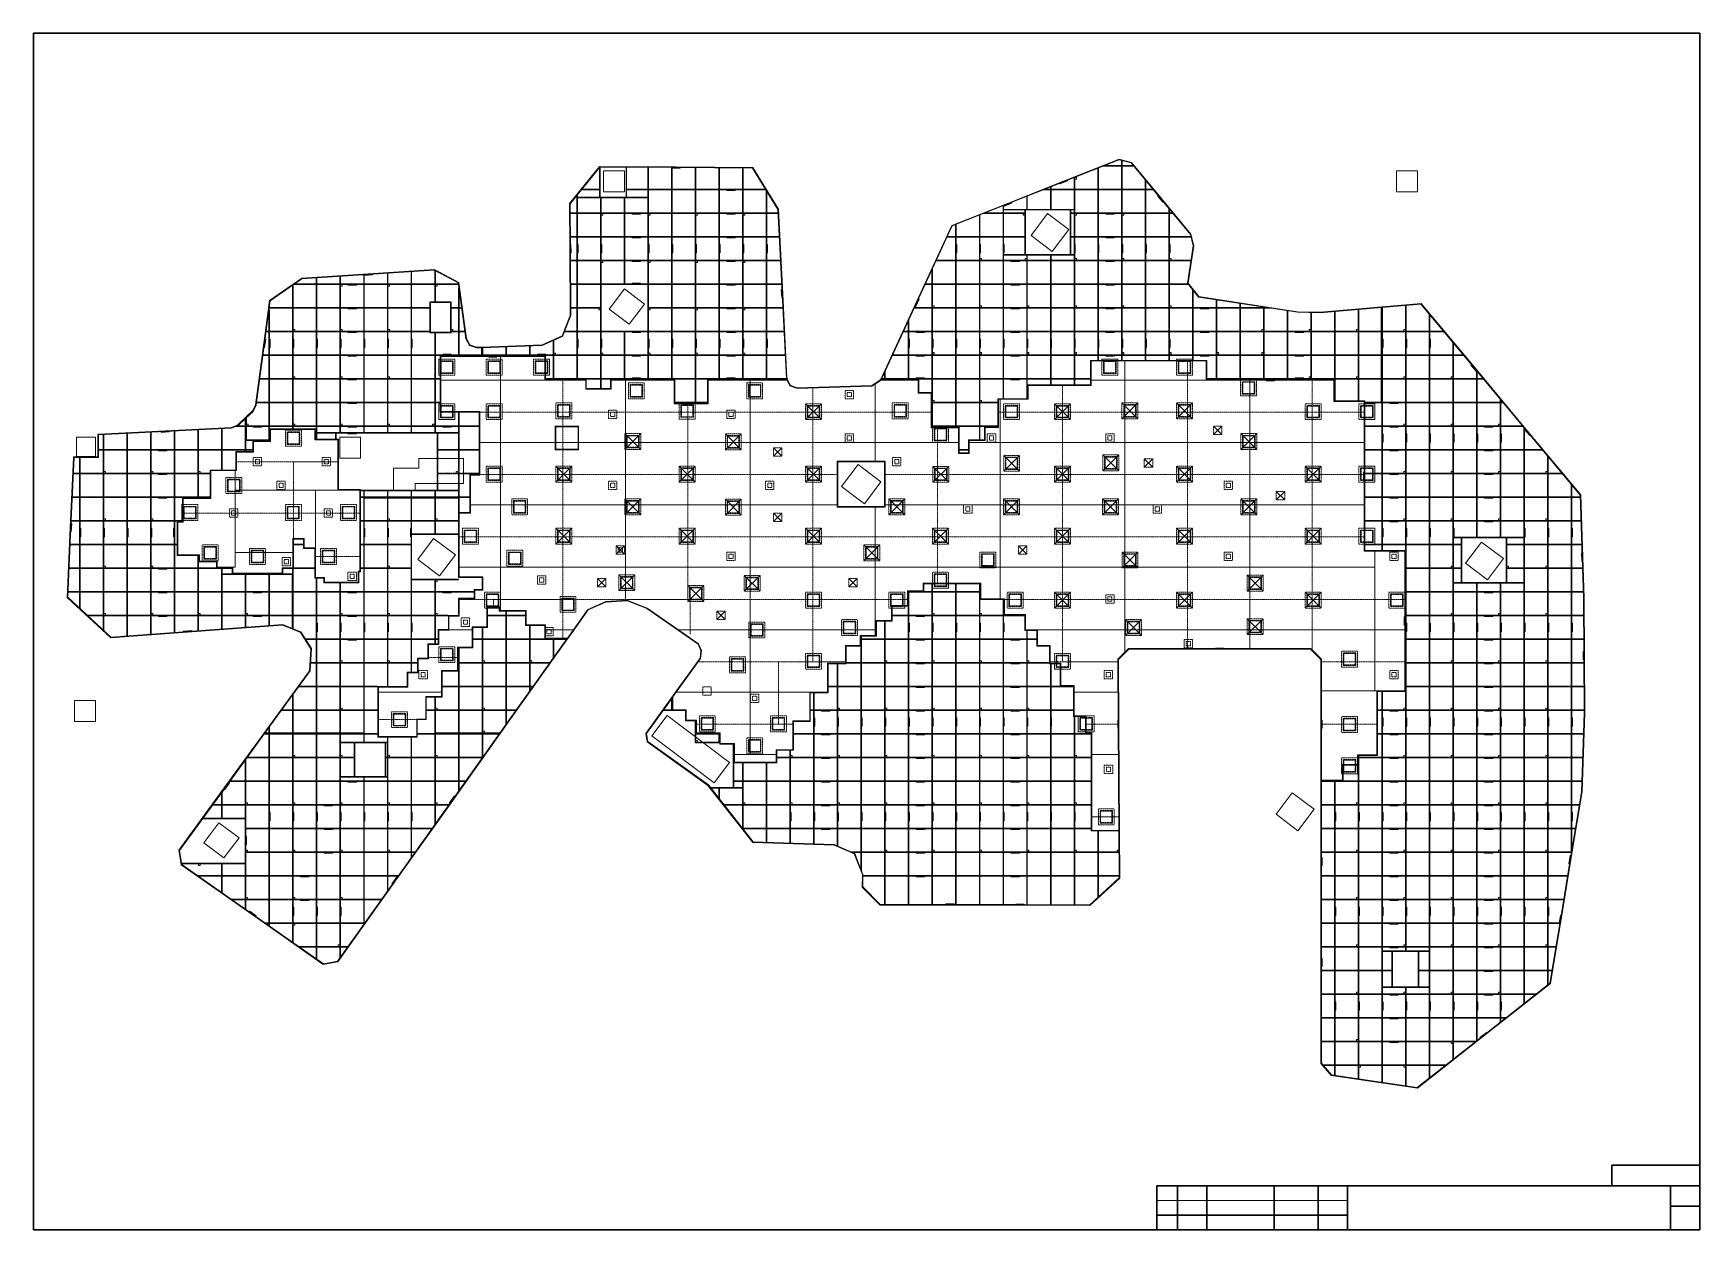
# Model space of a CAD drawing. Header units: millimetres. Extents: x -20225 to 19535, y -17853 to 10707.
import ezdxf

# ---------------------------------------------------------------- set-up
doc = ezdxf.new("R2010")
doc.units = ezdxf.units.MM
doc.linetypes.add('HIDDEN', pattern=[1.905, 1.27, -0.635])

msp = doc.modelspace()

# ---------------------------------------------------------------- linework, layer by layer
at = {"linetype": 'Continuous', "lineweight": 30}
for p, q in [((-20225, 10707), (19535, 10707)), ((-20225, 10707), (-20225, -17853)), ((19535, 10707), (19535, -17853)), ((17435, -16803), (17435, -16313)), ((17435, -16313), (19535, -16313)), ((19535, -16803), (6585, -16803)), ((6585, -16803), (6585, -17853)), ((7075, -16803), (7075, -17853)), ((7775, -16803), (7775, -17853)), ((9385, -16803), (9385, -17853)), ((10435, -16803), (10435, -17853)), ((11135, -16803), (11135, -17853)), ((18835, -16803), (18835, -17853)), ((18835, -17293), (19535, -17293)), ((-20225, -17853), (19535, -17853)), ((6585, -17503), (11135, -17503))]:
    msp.add_line(p, q, dxfattribs=at)
at = {"linetype": 'Continuous', "lineweight": 15}
for p, q in [((5684, 7701), (4352, 7174)), ((5685, 7685), (4358, 7160)), ((5684, 7701), (5685, 7685)), ((5978, 7625), (5684, 7701)), ((5970, 7612), (5685, 7685)), ((5737, 7672), (5737, 7550)), ((5752, 7668), (5737, 7672)), ((5752, 7550), (5752, 7668)), ((5978, 7625), (5970, 7612)), ((6675, 6759), (5970, 7612)), ((6687, 6769), (5978, 7625)), ((-6719, 7528), (-7434, 6642)), ((-6712, 7512), (-7419, 6637)), ((-6712, 7512), (-6719, 7528)), ((-4889, 7516), (-6719, 7528)), ((-6713, 7512), (-6713, 6985)), ((-6713, 7512), (-6698, 7512)), ((-4889, 7501), (-6712, 7512)), ((-6698, 7512), (-6698, 6985)), ((-6122, 7421), (-6622, 7421)), ((-6622, 7421), (-6622, 6924)), ((-6122, 6924), (-6122, 7421)), ((-6068, 7508), (-6083, 7508)), ((-6083, 7508), (-6083, 6985)), ((-6068, 6985), (-6068, 7508)), ((-5548, 7505), (-5563, 7505)), ((-5563, 7505), (-5563, 6985)), ((-5548, 6985), (-5548, 7505)), ((-4998, 7501), (-4998, 6985)), ((-4983, 7501), (-4983, 7486)), ((-4983, 6985), (-4983, 7501)), ((-4983, 7486), (-4789, 7485)), ((-4889, 7516), (-4889, 7501)), ((-3060, 7504), (-4889, 7516)), ((-3068, 7489), (-4889, 7501)), ((-4789, 7485), (-4789, 7500)), ((-4433, 7498), (-4433, 6985)), ((-4418, 6985), (-4418, 7497)), ((-3868, 7494), (-3868, 6985)), ((-3853, 6985), (-3853, 7494)), ((-3288, 7490), (-3303, 7490)), ((-3303, 7490), (-3303, 6985)), ((-3288, 6985), (-3288, 7490)), ((-3060, 7504), (-3068, 7489)), ((-2458, 6505), (-3068, 7489)), ((-2443, 6510), (-3060, 7504)), ((4352, 7174), (3021, 6647)), ((4358, 7160), (3026, 6633)), ((4448, 7196), (4267, 7124)), ((4273, 7110), (4453, 7182)), ((4358, 7160), (4352, 7174)), ((4453, 7182), (4448, 7196)), ((4622, 7265), (4607, 7259)), ((4607, 7259), (4607, 6985)), ((4662, 7265), (4622, 7265)), ((4622, 7265), (4622, 7225)), ((4622, 6985), (4622, 7265)), ((4622, 7225), (4662, 7225)), ((4662, 7225), (4662, 7265)), ((5187, 7488), (5172, 7482)), ((5172, 7482), (5172, 6985)), ((5187, 6985), (5187, 7488)), ((5343, 7550), (5305, 7535)), ((5305, 7535), (6033, 7535)), ((6021, 7550), (5343, 7550)), ((5752, 7550), (5737, 7550)), ((5737, 7535), (5737, 6985)), ((5737, 7535), (5752, 7535)), ((5752, 6985), (5752, 7535)), ((6033, 7535), (6021, 7550)), ((6302, 7210), (6302, 6985)), ((6317, 7192), (6302, 7210)), ((6317, 6985), (6317, 7192)), ((12798, 7421), (12298, 7421)), ((12298, 7421), (12298, 6924)), ((12798, 6924), (12798, 7421)), ((-7243, 6855), (-7258, 6836)), ((-7258, 6836), (-7258, 6797)), ((-7243, 6797), (-7258, 6797)), ((-7258, 6797), (-7258, 6782)), ((-5548, 6797), (-7258, 6797)), ((-7258, 6782), (-7243, 6782)), ((-7258, 6782), (-7258, 6420)), ((-7258, 6782), (-5548, 6782)), ((-7243, 6797), (-7243, 6855)), ((-7243, 6420), (-7243, 6782)), ((-7138, 6985), (-7150, 6970)), ((-7150, 6970), (-6698, 6970)), ((-6698, 6985), (-7138, 6985)), ((-6713, 6985), (-6698, 6985)), ((-6713, 6970), (-6713, 6797)), ((-6713, 6970), (-6698, 6970)), ((-6713, 6797), (-6698, 6797)), ((-6698, 6970), (-6698, 6985)), ((-6698, 6970), (-6698, 6797)), ((-6693, 6782), (-6693, 6420)), ((-6693, 6782), (-6678, 6782)), ((-6678, 6420), (-6678, 6782)), ((-6622, 6924), (-6122, 6924)), ((-6128, 6782), (-6113, 6782)), ((-6128, 6782), (-6128, 6420)), ((-6113, 6420), (-6113, 6782)), ((-6083, 6985), (-6068, 6985)), ((-4998, 6985), (-6083, 6985)), ((-6083, 6985), (-6083, 6970)), ((-6083, 6970), (-6068, 6970)), ((-6083, 6970), (-6083, 6797)), ((-6083, 6970), (-4998, 6970)), ((-6083, 6797), (-6068, 6797)), ((-6068, 6797), (-6068, 6970)), ((-5563, 6985), (-5548, 6985)), ((-5548, 6970), (-5563, 6970)), ((-5563, 6970), (-5563, 6797)), ((-5548, 6797), (-5563, 6797)), ((-5563, 6782), (-5563, 6420)), ((-5563, 6782), (-5548, 6782)), ((-5548, 6797), (-5548, 6970)), ((-5548, 6782), (-5548, 6797)), ((-5548, 6420), (-5548, 6782)), ((-4998, 6970), (-4998, 6985)), ((-3853, 6985), (-4998, 6985)), ((-4983, 6985), (-4998, 6985)), ((-4998, 6970), (-3853, 6970)), ((-4998, 6970), (-4998, 6420)), ((-4998, 6970), (-4983, 6970)), ((-4983, 6420), (-4983, 6970)), ((-4418, 6985), (-4433, 6985)), ((-4433, 6970), (-4433, 6420)), ((-4433, 6970), (-4418, 6970)), ((-4418, 6420), (-4418, 6970)), ((-3853, 6985), (-3868, 6985)), ((-3868, 6970), (-3853, 6970)), ((-3868, 6970), (-3868, 6420)), ((-3853, 6985), (-3853, 6970)), ((-3578, 6985), (-3853, 6985)), ((-3853, 6970), (-3578, 6970)), ((-3853, 6420), (-3853, 6970)), ((-3478, 6970), (-3678, 6970)), ((-3678, 6970), (-3678, 6955)), ((-3678, 6955), (-3478, 6955)), ((-3578, 6970), (-3578, 6985)), ((-2755, 6985), (-3578, 6985)), ((-3578, 6970), (-2746, 6970)), ((-3478, 6955), (-3478, 6970)), ((-3288, 6985), (-3303, 6985)), ((-3303, 6970), (-3303, 6420)), ((-3303, 6970), (-3288, 6970)), ((-3288, 6420), (-3288, 6970)), ((-2746, 6970), (-2755, 6985)), ((-2723, 6933), (-2738, 6957)), ((-2738, 6957), (-2738, 6420)), ((-2723, 6420), (-2723, 6933)), ((3492, 6818), (3477, 6812)), ((3477, 6812), (3477, 6505)), ((3492, 6505), (3492, 6818)), ((3914, 6985), (3876, 6970)), ((3876, 6970), (6501, 6970)), ((6489, 6985), (3914, 6985)), ((4057, 7041), (4042, 7035)), ((4042, 7035), (4042, 6985)), ((4042, 6985), (4057, 6985)), ((4057, 6970), (4042, 6970)), ((4042, 6970), (4042, 6505)), ((4057, 6985), (4057, 7041)), ((4057, 6505), (4057, 6970)), ((4267, 7124), (4273, 7110)), ((4622, 6985), (4607, 6985)), ((4607, 6970), (4622, 6970)), ((4607, 6970), (4607, 6505)), ((4622, 6505), (4622, 6970)), ((5187, 6985), (5172, 6985)), ((5172, 6970), (5187, 6970)), ((5172, 6970), (5172, 6420)), ((5187, 6420), (5187, 6970)), ((5752, 6985), (5737, 6985)), ((5737, 6970), (5737, 6420)), ((5737, 6970), (5752, 6970)), ((5752, 6420), (5752, 6970)), ((6317, 6985), (6302, 6985)), ((6302, 6970), (6302, 6420)), ((6302, 6970), (6317, 6970)), ((6317, 6420), (6317, 6970)), ((6501, 6970), (6489, 6985)), ((6613, 6834), (6602, 6824)), ((6602, 6824), (6725, 6675)), ((6737, 6684), (6613, 6834)), ((6687, 6769), (6675, 6759)), ((7395, 5912), (6687, 6769)), ((12298, 6924), (12798, 6924)), ((-7419, 6637), (-7434, 6642)), ((-7434, 6642), (-7426, 5565)), ((-7419, 6637), (-7411, 5565)), ((-7418, 6420), (-7417, 6405)), ((-5838, 6420), (-7418, 6420)), ((-7417, 6405), (-5838, 6405)), ((-7258, 6420), (-7243, 6420)), ((-7258, 6405), (-7258, 5855)), ((-7243, 6405), (-7258, 6405)), ((-7243, 5855), (-7243, 6405)), ((-6693, 6420), (-6678, 6420)), ((-6693, 6405), (-6693, 5855)), ((-6678, 6405), (-6693, 6405)), ((-6638, 6405), (-6678, 6405)), ((-6678, 6405), (-6678, 6365)), ((-6678, 5855), (-6678, 6405)), ((-6678, 6365), (-6638, 6365)), ((-6638, 6365), (-6638, 6405)), ((-6128, 6420), (-6113, 6420)), ((-6128, 6405), (-6128, 5855)), ((-6113, 6405), (-6128, 6405)), ((-6113, 5855), (-6113, 6405)), ((-5738, 6405), (-5938, 6405)), ((-5938, 6405), (-5938, 6390)), ((-5938, 6390), (-5738, 6390)), ((-5838, 6420), (-5838, 6405)), ((-4998, 6420), (-5838, 6420)), ((-5838, 6405), (-4998, 6405)), ((-5738, 6390), (-5738, 6405)), ((-5563, 6420), (-5548, 6420)), ((-5563, 6405), (-5563, 5855)), ((-5548, 6405), (-5563, 6405)), ((-5508, 6405), (-5548, 6405)), ((-5548, 6405), (-5548, 6365)), ((-5548, 5855), (-5548, 6405)), ((-5548, 6365), (-5508, 6365)), ((-5508, 6365), (-5508, 6405)), ((-4998, 6420), (-4998, 6405)), ((-3853, 6420), (-4998, 6420)), ((-4983, 6420), (-4998, 6420)), ((-4998, 6405), (-3853, 6405)), ((-4998, 6405), (-4998, 5855)), ((-4998, 6405), (-4983, 6405)), ((-4983, 5855), (-4983, 6405)), ((-4418, 6420), (-4433, 6420)), ((-4433, 6405), (-4433, 5855)), ((-4433, 6405), (-4418, 6405)), ((-4418, 5855), (-4418, 6405)), ((-4378, 6405), (-4418, 6405)), ((-4418, 6405), (-4418, 6365)), ((-4418, 6365), (-4378, 6365)), ((-4378, 6365), (-4378, 6405)), ((-3853, 6420), (-3868, 6420)), ((-3868, 6405), (-3868, 5855)), ((-3868, 6405), (-3853, 6405)), ((-3578, 6420), (-3853, 6420)), ((-3853, 6405), (-3853, 6420)), ((-3853, 6405), (-3578, 6405)), ((-3853, 5855), (-3853, 6405)), ((-3478, 6405), (-3678, 6405)), ((-3678, 6405), (-3678, 6390)), ((-3678, 6390), (-3478, 6390)), ((-3578, 6420), (-3578, 6405)), ((-2453, 6420), (-3578, 6420)), ((-3578, 6405), (-2453, 6405)), ((-3478, 6390), (-3478, 6405)), ((-3288, 6420), (-3303, 6420)), ((-3303, 6405), (-3303, 5855)), ((-3303, 6405), (-3288, 6405)), ((-3248, 6405), (-3288, 6405)), ((-3288, 6405), (-3288, 6365)), ((-3288, 5855), (-3288, 6405)), ((-3288, 6365), (-3248, 6365)), ((-3248, 6365), (-3248, 6405)), ((-2723, 6420), (-2738, 6420)), ((-2738, 6405), (-2738, 5855)), ((-2738, 6405), (-2723, 6405)), ((-2723, 5855), (-2723, 6405)), ((-2443, 6510), (-2458, 6505)), ((-2358, 4489), (-2458, 6505)), ((-2453, 6405), (-2453, 6420)), ((-2343, 4490), (-2443, 6510)), ((3021, 6647), (1689, 6121)), ((3026, 6633), (1700, 6109)), ((2362, 6371), (2347, 6365)), ((2347, 6365), (2347, 5855)), ((2362, 5855), (2362, 6371)), ((2486, 6420), (2448, 6405)), ((2448, 6405), (3447, 6405)), ((3447, 6420), (2486, 6420)), ((2927, 6594), (2912, 6588)), ((2912, 6588), (2912, 6505)), ((2927, 6505), (2912, 6505)), ((2912, 6505), (2912, 6490)), ((4622, 6505), (2912, 6505)), ((2912, 6490), (2912, 6420)), ((2912, 6490), (2927, 6490)), ((2912, 6490), (4622, 6490)), ((2927, 6420), (2912, 6420)), ((2912, 6405), (2927, 6405)), ((2912, 6405), (2912, 5855)), ((2927, 6505), (2927, 6594)), ((2927, 6420), (2927, 6490)), ((2927, 5855), (2927, 6405)), ((3116, 6669), (2936, 6598)), ((2936, 6598), (2941, 6584)), ((2941, 6584), (3122, 6655)), ((3026, 6633), (3021, 6647)), ((3122, 6655), (3116, 6669)), ((3432, 6405), (3392, 6405)), ((3392, 6405), (3392, 6365)), ((3392, 6365), (3432, 6365)), ((3432, 6490), (3432, 6420)), ((3447, 6490), (3432, 6490)), ((3447, 6420), (3432, 6420)), ((3432, 6365), (3432, 6405)), ((3447, 6405), (3432, 6405)), ((3432, 6405), (3432, 5855)), ((3447, 6420), (3447, 6490)), ((3447, 6405), (3447, 6420)), ((3447, 5855), (3447, 6405)), ((3492, 6505), (3477, 6505)), ((3973, 6404), (3580, 5883)), ((4480, 6021), (3973, 6404)), ((4057, 6505), (4042, 6505)), ((4518, 6490), (4518, 6420)), ((4533, 6490), (4518, 6490)), ((4533, 6420), (4518, 6420)), ((4518, 6420), (4518, 6405)), ((5462, 6420), (4518, 6420)), ((4518, 6405), (4533, 6405)), ((4518, 6405), (4518, 5855)), ((4518, 6405), (5462, 6405)), ((4533, 6420), (4533, 6490)), ((4533, 5855), (4533, 6405)), ((4622, 6505), (4607, 6505)), ((4607, 6490), (4607, 6420)), ((4607, 6490), (4622, 6490)), ((4622, 6420), (4607, 6420)), ((4607, 6405), (4622, 6405)), ((4607, 6405), (4607, 5855)), ((4622, 6490), (4622, 6505)), ((4622, 6420), (4622, 6490)), ((4622, 6405), (4622, 6365)), ((4662, 6405), (4622, 6405)), ((4622, 5855), (4622, 6405)), ((4622, 6365), (4662, 6365)), ((4662, 6365), (4662, 6405)), ((5187, 6420), (5172, 6420)), ((5172, 6405), (5187, 6405)), ((5172, 6405), (5172, 5855)), ((5187, 5855), (5187, 6405)), ((5562, 6405), (5362, 6405)), ((5362, 6405), (5362, 6390)), ((5362, 6390), (5562, 6390)), ((5462, 6420), (5462, 6405)), ((6956, 6420), (5462, 6420)), ((5462, 6405), (6968, 6405)), ((5562, 6390), (5562, 6405)), ((5752, 6420), (5737, 6420)), ((5737, 6405), (5737, 5855)), ((5737, 6405), (5752, 6405)), ((5752, 6405), (5752, 6365)), ((5792, 6405), (5752, 6405)), ((5752, 5855), (5752, 6405)), ((5752, 6365), (5792, 6365)), ((5792, 6365), (5792, 6405)), ((6317, 6420), (6302, 6420)), ((6302, 6405), (6302, 5855)), ((6302, 6405), (6317, 6405)), ((6317, 5855), (6317, 6405)), ((7382, 5905), (6675, 6759)), ((6725, 6675), (6737, 6684)), ((6882, 6509), (6867, 6527)), ((6867, 6527), (6867, 6420)), ((6882, 6420), (6867, 6420)), ((6867, 6405), (6882, 6405)), ((6867, 6405), (6867, 5855)), ((6882, 6420), (6882, 6509)), ((6882, 5855), (6882, 6405)), ((6968, 6405), (6956, 6420)), ((1689, 6121), (842, 4285)), ((1700, 6109), (856, 4279)), ((1700, 6109), (1689, 6121)), ((1797, 6147), (1782, 6141)), ((1782, 6141), (1782, 5855)), ((1797, 5855), (1797, 6147)), ((4087, 5500), (4480, 6021)), ((-7413, 5855), (-7413, 5840)), ((-5838, 5855), (-7413, 5855)), ((-7413, 5840), (-5838, 5840)), ((-7397, 5665), (-7412, 5665)), ((-7412, 5665), (-7411, 5465)), ((-7396, 5465), (-7397, 5665)), ((-7258, 5855), (-7243, 5855)), ((-7258, 5840), (-7258, 5565)), ((-7243, 5840), (-7258, 5840)), ((-7243, 5565), (-7243, 5840)), ((-7228, 5665), (-7243, 5665)), ((-7243, 5665), (-7243, 5465)), ((-7228, 5465), (-7228, 5665)), ((-6693, 5855), (-6678, 5855)), ((-6693, 5840), (-6693, 5565)), ((-6678, 5840), (-6693, 5840)), ((-6678, 5565), (-6678, 5840)), ((-6663, 5665), (-6678, 5665)), ((-6678, 5665), (-6678, 5465)), ((-6663, 5465), (-6663, 5665)), ((-6128, 5855), (-6113, 5855)), ((-6113, 5840), (-6128, 5840)), ((-6128, 5840), (-6128, 5290)), ((-6113, 5290), (-6113, 5840)), ((-5738, 5840), (-5938, 5840)), ((-5938, 5840), (-5938, 5825)), ((-5938, 5825), (-5738, 5825)), ((-5838, 5855), (-5838, 5840)), ((-4998, 5855), (-5838, 5855)), ((-5838, 5840), (-4998, 5840)), ((-5738, 5825), (-5738, 5840)), ((-5563, 5855), (-5548, 5855)), ((-5563, 5840), (-5563, 5565)), ((-5548, 5840), (-5563, 5840)), ((-5548, 5565), (-5548, 5840)), ((-5548, 5665), (-5548, 5465)), ((-5533, 5665), (-5548, 5665)), ((-5533, 5465), (-5533, 5665)), ((-4998, 5855), (-4998, 5840)), ((-3853, 5855), (-4998, 5855)), ((-4983, 5855), (-4998, 5855)), ((-4998, 5840), (-3853, 5840)), ((-4998, 5840), (-4998, 5565)), ((-4998, 5840), (-4983, 5840)), ((-4983, 5565), (-4983, 5840)), ((-4968, 5665), (-4983, 5665)), ((-4983, 5665), (-4983, 5465)), ((-4968, 5465), (-4968, 5665)), ((-4418, 5855), (-4433, 5855)), ((-4433, 5840), (-4433, 5565)), ((-4433, 5840), (-4418, 5840)), ((-4418, 5565), (-4418, 5840)), ((-4418, 5665), (-4418, 5465)), ((-4403, 5665), (-4418, 5665)), ((-4403, 5465), (-4403, 5665)), ((-3853, 5855), (-3868, 5855)), ((-3868, 5840), (-3853, 5840)), ((-3868, 5840), (-3868, 5565)), ((-3853, 5840), (-3853, 5855)), ((-3578, 5855), (-3853, 5855)), ((-3853, 5840), (-3578, 5840)), ((-3853, 5665), (-3853, 5840)), ((-3838, 5665), (-3853, 5665)), ((-3853, 5665), (-3853, 5465)), ((-3838, 5465), (-3838, 5665)), ((-3478, 5840), (-3678, 5840)), ((-3678, 5840), (-3678, 5825)), ((-3678, 5825), (-3478, 5825)), ((-3578, 5855), (-3578, 5840)), ((-2425, 5855), (-3578, 5855)), ((-3578, 5840), (-2425, 5840)), ((-3478, 5825), (-3478, 5840)), ((-3288, 5855), (-3303, 5855)), ((-3303, 5840), (-3303, 5565)), ((-3303, 5840), (-3288, 5840)), ((-3288, 5565), (-3288, 5840)), ((-3273, 5665), (-3288, 5665)), ((-3288, 5665), (-3288, 5465)), ((-3273, 5465), (-3273, 5665)), ((-2723, 5855), (-2738, 5855)), ((-2738, 5840), (-2738, 5565)), ((-2738, 5840), (-2723, 5840)), ((-2723, 5565), (-2723, 5840)), ((-2723, 5665), (-2723, 5465)), ((-2708, 5665), (-2723, 5665)), ((-2708, 5465), (-2708, 5665)), ((-2425, 5840), (-2425, 5855)), ((1583, 5855), (1576, 5840)), ((1576, 5840), (3447, 5840)), ((3447, 5855), (1583, 5855)), ((1797, 5855), (1782, 5855)), ((1782, 5840), (1782, 5565)), ((1782, 5840), (1797, 5840)), ((1797, 5565), (1797, 5840)), ((1797, 5665), (1812, 5665)), ((1797, 5465), (1797, 5665)), ((1812, 5665), (1812, 5465)), ((2362, 5855), (2347, 5855)), ((2347, 5840), (2362, 5840)), ((2347, 5840), (2347, 5565)), ((2362, 5565), (2362, 5840)), ((2362, 5665), (2377, 5665)), ((2362, 5465), (2362, 5665)), ((2377, 5665), (2377, 5465)), ((2927, 5855), (2912, 5855)), ((2912, 5840), (2912, 5565)), ((2912, 5840), (2927, 5840)), ((2927, 5565), (2927, 5840)), ((2927, 5665), (2942, 5665)), ((2927, 5465), (2927, 5665)), ((2942, 5665), (2942, 5465)), ((3447, 5855), (3432, 5855)), ((3447, 5840), (3432, 5840)), ((3432, 5840), (3432, 5429)), ((3447, 5855), (3447, 5840)), ((3447, 5429), (3447, 5840)), ((3580, 5883), (4087, 5500)), ((4533, 5855), (4518, 5855)), ((5462, 5855), (4518, 5855)), ((4518, 5840), (4518, 5855)), ((4518, 5840), (4533, 5840)), ((4518, 5840), (4518, 5429)), ((4518, 5840), (5462, 5840)), ((4533, 5429), (4533, 5840)), ((4622, 5855), (4607, 5855)), ((4607, 5840), (4607, 5565)), ((4607, 5840), (4622, 5840)), ((4622, 5565), (4622, 5840)), ((4622, 5665), (4637, 5665)), ((4622, 5465), (4622, 5665)), ((4637, 5665), (4637, 5465)), ((5187, 5855), (5172, 5855)), ((5172, 5840), (5187, 5840)), ((5172, 5840), (5172, 5565)), ((5187, 5565), (5187, 5840)), ((5187, 5465), (5187, 5665)), ((5187, 5665), (5202, 5665)), ((5202, 5665), (5202, 5465)), ((5562, 5840), (5362, 5840)), ((5362, 5840), (5362, 5825)), ((5362, 5825), (5562, 5825)), ((5462, 5840), (5462, 5855)), ((7394, 5855), (5462, 5855)), ((5462, 5840), (7397, 5840)), ((5562, 5825), (5562, 5840)), ((5752, 5855), (5737, 5855)), ((5737, 5840), (5737, 5565)), ((5737, 5840), (5752, 5840)), ((5752, 5565), (5752, 5840)), ((5752, 5665), (5767, 5665)), ((5752, 5465), (5752, 5665)), ((5767, 5665), (5767, 5465)), ((6317, 5855), (6302, 5855)), ((6302, 5840), (6302, 5565)), ((6302, 5840), (6317, 5840)), ((6317, 5565), (6317, 5840)), ((6317, 5665), (6332, 5665)), ((6317, 5465), (6317, 5665)), ((6332, 5665), (6332, 5465)), ((6882, 5855), (6867, 5855)), ((6867, 5840), (6882, 5840)), ((6867, 5840), (6867, 5565)), ((6882, 5565), (6882, 5840)), ((6882, 5465), (6882, 5665)), ((6882, 5665), (6897, 5665)), ((6897, 5665), (6897, 5465)), ((7316, 4740), (7447, 5633)), ((7332, 4744), (7462, 5634)), ((7395, 5912), (7382, 5905)), ((7447, 5633), (7382, 5905)), ((7397, 5840), (7394, 5855)), ((7462, 5634), (7395, 5912)), ((7462, 5634), (7447, 5633)), ((-7411, 5565), (-7426, 5565)), ((-7426, 5565), (-7415, 3971)), ((-7411, 5565), (-7400, 3968)), ((-7411, 5465), (-7396, 5465)), ((-7258, 5290), (-7409, 5290)), ((-7409, 5275), (-5838, 5275)), ((-7243, 5565), (-7258, 5565)), ((-7258, 5565), (-7258, 5290)), ((-7258, 5290), (-7243, 5290)), ((-7258, 5275), (-7243, 5275)), ((-7258, 5275), (-7258, 4725)), ((-7243, 5290), (-7243, 5565)), ((-7243, 5465), (-7228, 5465)), ((-6693, 5290), (-7243, 5290)), ((-7243, 4725), (-7243, 5275)), ((-6678, 5565), (-6693, 5565)), ((-6693, 5565), (-6693, 5290)), ((-6693, 5290), (-6678, 5290)), ((-6693, 5275), (-6678, 5275)), ((-6693, 5275), (-6693, 4725)), ((-6678, 5290), (-6678, 5565)), ((-6678, 5465), (-6663, 5465)), ((-6128, 5290), (-6678, 5290)), ((-6678, 4725), (-6678, 5275)), ((-6678, 5275), (-6678, 5235)), ((-6638, 5275), (-6678, 5275)), ((-6678, 5235), (-6638, 5235)), ((-6638, 5235), (-6638, 5275)), ((-6128, 5290), (-6113, 5290)), ((-6128, 5275), (-6113, 5275)), ((-6128, 5275), (-6128, 4725)), ((-5838, 5290), (-6113, 5290)), ((-6113, 4725), (-6113, 5275)), ((-5738, 5275), (-5938, 5275)), ((-5938, 5275), (-5938, 5260)), ((-5938, 5260), (-5738, 5260)), ((-5838, 5290), (-5838, 5275)), ((-5563, 5290), (-5838, 5290)), ((-5838, 5275), (-3853, 5275)), ((-5738, 5260), (-5738, 5275)), ((-5548, 5565), (-5563, 5565)), ((-5563, 5565), (-5563, 5290)), ((-5563, 5290), (-5548, 5290)), ((-5563, 5275), (-5548, 5275)), ((-5563, 5275), (-5563, 4725)), ((-5548, 5290), (-5548, 5565)), ((-5548, 5465), (-5533, 5465)), ((-3853, 5290), (-5548, 5290)), ((-5548, 4725), (-5548, 5275)), ((-5508, 5275), (-5548, 5275)), ((-5548, 5275), (-5548, 5235)), ((-5548, 5235), (-5508, 5235)), ((-5508, 5235), (-5508, 5275)), ((-4998, 5565), (-4983, 5565)), ((-4998, 5565), (-4998, 5290)), ((-4983, 5290), (-4998, 5290)), ((-4998, 5275), (-4983, 5275)), ((-4998, 5275), (-4998, 4725)), ((-4983, 5290), (-4983, 5565)), ((-4983, 5465), (-4968, 5465)), ((-4983, 4725), (-4983, 5275)), ((-4433, 5565), (-4418, 5565)), ((-4433, 5565), (-4433, 5290)), ((-4418, 5290), (-4433, 5290)), ((-4433, 5275), (-4418, 5275)), ((-4433, 5275), (-4433, 4725)), ((-4418, 5290), (-4418, 5565)), ((-4418, 5465), (-4403, 5465)), ((-4418, 4725), (-4418, 5275)), ((-4418, 5275), (-4418, 5235)), ((-4378, 5275), (-4418, 5275)), ((-4418, 5235), (-4378, 5235)), ((-4378, 5235), (-4378, 5275)), ((-3868, 5565), (-3853, 5565)), ((-3868, 5565), (-3868, 5290)), ((-3853, 5290), (-3868, 5290)), ((-3868, 5275), (-3868, 4725)), ((-3868, 5275), (-3853, 5275)), ((-3853, 5465), (-3838, 5465)), ((-3853, 5290), (-3853, 5465)), ((-3578, 5290), (-3853, 5290)), ((-3853, 5275), (-3853, 5290)), ((-3853, 5275), (-3578, 5275)), ((-3853, 4725), (-3853, 5275)), ((-3678, 5275), (-3678, 5260)), ((-3478, 5275), (-3678, 5275)), ((-3678, 5260), (-3478, 5260)), ((-3578, 5290), (-3578, 5275)), ((-2397, 5290), (-3578, 5290)), ((-3578, 5275), (-2397, 5275)), ((-3478, 5260), (-3478, 5275)), ((-3288, 5565), (-3303, 5565)), ((-3303, 5565), (-3303, 5290)), ((-3288, 5290), (-3303, 5290)), ((-3303, 5275), (-3288, 5275)), ((-3303, 5275), (-3303, 4725)), ((-3288, 5290), (-3288, 5565)), ((-3288, 5465), (-3273, 5465)), ((-3248, 5275), (-3288, 5275)), ((-3288, 5275), (-3288, 5235)), ((-3288, 4725), (-3288, 5275)), ((-3288, 5235), (-3248, 5235)), ((-3248, 5235), (-3248, 5275)), ((-2723, 5565), (-2738, 5565)), ((-2738, 5565), (-2738, 5290)), ((-2723, 5290), (-2738, 5290)), ((-2738, 5275), (-2723, 5275)), ((-2738, 5275), (-2738, 4725)), ((-2723, 5290), (-2723, 5565)), ((-2723, 5465), (-2708, 5465)), ((-2723, 4725), (-2723, 5275)), ((-2397, 5275), (-2397, 5290)), ((1322, 5290), (1315, 5275)), ((1315, 5275), (3202, 5275)), ((3202, 5290), (1322, 5290)), ((1797, 5565), (1782, 5565)), ((1782, 5565), (1782, 5290)), ((1797, 5290), (1782, 5290)), ((1782, 5275), (1797, 5275)), ((1782, 5275), (1782, 4725)), ((1797, 5290), (1797, 5565)), ((1812, 5465), (1797, 5465)), ((1797, 4725), (1797, 5275)), ((2362, 5565), (2347, 5565)), ((2347, 5565), (2347, 5290)), ((2362, 5290), (2347, 5290)), ((2347, 5275), (2362, 5275)), ((2347, 5275), (2347, 4725)), ((2362, 5290), (2362, 5565)), ((2377, 5465), (2362, 5465)), ((2402, 5330), (2362, 5330)), ((2362, 5330), (2362, 5290)), ((2362, 5290), (2402, 5290)), ((2362, 4725), (2362, 5275)), ((2402, 5290), (2402, 5330)), ((2927, 5565), (2912, 5565)), ((2912, 5565), (2912, 5429)), ((2927, 5429), (2912, 5429)), ((2912, 5429), (2912, 5414)), ((4622, 5429), (2912, 5429)), ((2912, 5414), (2927, 5414)), ((2912, 5414), (2912, 5290)), ((2912, 5414), (4622, 5414)), ((2927, 5290), (2912, 5290)), ((2912, 5275), (2927, 5275)), ((2912, 5275), (2912, 4725)), ((2927, 5429), (2927, 5565)), ((2942, 5465), (2927, 5465)), ((2927, 5290), (2927, 5414)), ((2927, 4725), (2927, 5275)), ((3302, 5275), (3102, 5275)), ((3102, 5275), (3102, 5260)), ((3102, 5260), (3302, 5260)), ((5462, 5290), (3202, 5290)), ((3202, 5290), (3202, 5275)), ((3202, 5275), (5462, 5275)), ((3302, 5260), (3302, 5275)), ((3432, 5429), (3447, 5429)), ((3477, 5330), (3437, 5330)), ((3437, 5330), (3437, 5290)), ((3437, 5290), (3477, 5290)), ((3477, 5414), (3492, 5414)), ((3477, 5414), (3477, 5290)), ((3477, 5290), (3477, 5330)), ((3492, 5290), (3477, 5290)), ((3477, 5275), (3492, 5275)), ((3477, 5275), (3477, 4725)), ((3492, 5290), (3492, 5414)), ((3492, 4725), (3492, 5275)), ((4042, 5414), (4057, 5414)), ((4042, 5414), (4042, 5290)), ((4057, 5290), (4042, 5290)), ((4042, 5275), (4042, 4725)), ((4042, 5275), (4057, 5275)), ((4057, 5290), (4057, 5414)), ((4057, 4725), (4057, 5275)), ((4518, 5429), (4533, 5429)), ((4622, 5565), (4607, 5565)), ((4607, 5565), (4607, 5429)), ((4622, 5429), (4607, 5429)), ((4607, 5414), (4607, 5290)), ((4607, 5414), (4622, 5414)), ((4622, 5290), (4607, 5290)), ((4607, 5275), (4622, 5275)), ((4607, 5275), (4607, 4725)), ((4622, 5429), (4622, 5565)), ((4637, 5465), (4622, 5465)), ((4622, 5414), (4622, 5429)), ((4622, 5290), (4622, 5414)), ((4622, 5330), (4622, 5290)), ((4662, 5330), (4622, 5330)), ((4622, 5290), (4662, 5290)), ((4622, 4725), (4622, 5275)), ((4662, 5290), (4662, 5330)), ((5187, 5565), (5172, 5565)), ((5172, 5565), (5172, 5290)), ((5187, 5290), (5172, 5290)), ((5172, 5275), (5172, 4725)), ((5172, 5275), (5187, 5275)), ((5187, 5290), (5187, 5565)), ((5202, 5465), (5187, 5465)), ((5187, 4725), (5187, 5275)), ((5362, 5275), (5362, 5260)), ((5562, 5275), (5362, 5275)), ((5362, 5260), (5562, 5260)), ((5462, 5275), (5462, 5290)), ((7396, 5290), (5462, 5290)), ((5462, 5275), (7394, 5275)), ((5562, 5260), (5562, 5275)), ((5737, 5565), (5752, 5565)), ((5737, 5565), (5737, 5290)), ((5752, 5290), (5737, 5290)), ((5737, 5275), (5752, 5275)), ((5737, 5275), (5737, 4725)), ((5752, 5290), (5752, 5565)), ((5767, 5465), (5752, 5465)), ((5752, 5330), (5752, 5290)), ((5792, 5330), (5752, 5330)), ((5752, 5290), (5792, 5290)), ((5752, 4725), (5752, 5275)), ((5792, 5290), (5792, 5330)), ((6302, 5565), (6317, 5565)), ((6302, 5565), (6302, 5290)), ((6317, 5290), (6302, 5290)), ((6302, 5275), (6317, 5275)), ((6302, 5275), (6302, 4725)), ((6317, 5290), (6317, 5565)), ((6332, 5465), (6317, 5465)), ((6317, 4725), (6317, 5275)), ((6867, 5565), (6882, 5565)), ((6867, 5565), (6867, 5290)), ((6882, 5290), (6867, 5290)), ((6867, 5275), (6882, 5275)), ((6867, 5275), (6867, 4725)), ((6882, 5290), (6882, 5565)), ((6897, 5465), (6882, 5465)), ((6882, 5330), (6882, 5290)), ((6922, 5330), (6882, 5330)), ((6882, 5290), (6922, 5290)), ((6882, 4725), (6882, 5275)), ((6922, 5290), (6922, 5330)), ((7394, 5275), (7396, 5290)), ((-13820, 4861), (-14588, 4326)), ((-13815, 4846), (-14574, 4318)), ((-12238, 4964), (-13820, 4861)), ((-13815, 4846), (-13820, 4861)), ((-12237, 4949), (-13815, 4846)), ((-13458, 4869), (-13473, 4868)), ((-13473, 4868), (-13473, 4725)), ((-13458, 4725), (-13458, 4869)), ((-12893, 4906), (-12908, 4905)), ((-12908, 4905), (-12908, 4725)), ((-12893, 4725), (-12893, 4906)), ((-12328, 4943), (-12343, 4942)), ((-12343, 4942), (-12343, 4725)), ((-12134, 4955), (-12328, 4943)), ((-12328, 4943), (-12327, 4928)), ((-12328, 4725), (-12328, 4943)), ((-12327, 4928), (-12133, 4940)), ((-10656, 5066), (-12238, 4964)), ((-12237, 4949), (-12238, 4964)), ((-10659, 5051), (-12237, 4949)), ((-12133, 4940), (-12134, 4955)), ((-11763, 4979), (-11778, 4978)), ((-11778, 4978), (-11778, 4725)), ((-11763, 4725), (-11763, 4979)), ((-11198, 5016), (-11213, 5015)), ((-11213, 5015), (-11213, 4725)), ((-11198, 4725), (-11198, 5016)), ((-10656, 5066), (-10659, 5051)), ((-10085, 4752), (-10659, 5051)), ((-10071, 4762), (-10656, 5066)), ((-10633, 5037), (-10648, 5045)), ((-10648, 5045), (-10648, 4725)), ((-10633, 4725), (-10633, 5037)), ((1232, 5094), (1217, 5062)), ((1217, 5062), (1217, 4725)), ((1232, 4725), (1232, 5094)), ((-14023, 4701), (-14038, 4691)), ((-14038, 4691), (-14038, 4160)), ((-14023, 4160), (-14023, 4701)), ((-13989, 4725), (-14011, 4710)), ((-14011, 4710), (-12618, 4710)), ((-12618, 4725), (-13989, 4725)), ((-13458, 4725), (-13473, 4725)), ((-13473, 4710), (-13458, 4710)), ((-13473, 4710), (-13473, 4160)), ((-13458, 4160), (-13458, 4710)), ((-12893, 4725), (-12908, 4725)), ((-12908, 4710), (-12908, 4160)), ((-12908, 4710), (-12893, 4710)), ((-12853, 4710), (-12893, 4710)), ((-12893, 4710), (-12893, 4670)), ((-12893, 4160), (-12893, 4710)), ((-12893, 4670), (-12853, 4670)), ((-12853, 4670), (-12853, 4710)), ((-12718, 4710), (-12718, 4695)), ((-12518, 4710), (-12718, 4710)), ((-12718, 4695), (-12518, 4695)), ((-12618, 4710), (-12618, 4725)), ((-10081, 4725), (-12618, 4725)), ((-12618, 4710), (-10079, 4710)), ((-12518, 4695), (-12518, 4710)), ((-12328, 4725), (-12343, 4725)), ((-12343, 4710), (-12328, 4710)), ((-12343, 4710), (-12343, 4160)), ((-12328, 4160), (-12328, 4710)), ((-11763, 4725), (-11778, 4725)), ((-11778, 4710), (-11763, 4710)), ((-11778, 4710), (-11778, 4160)), ((-11723, 4710), (-11763, 4710)), ((-11763, 4710), (-11763, 4670)), ((-11763, 4160), (-11763, 4710)), ((-11763, 4670), (-11723, 4670)), ((-11723, 4670), (-11723, 4710)), ((-11198, 4725), (-11213, 4725)), ((-11213, 4710), (-11198, 4710)), ((-11213, 4710), (-11213, 4160)), ((-11198, 4160), (-11198, 4710)), ((-10648, 4725), (-10633, 4725)), ((-10648, 4710), (-10648, 4295)), ((-10633, 4710), (-10648, 4710)), ((-10593, 4710), (-10633, 4710)), ((-10633, 4710), (-10633, 4670)), ((-10633, 4295), (-10633, 4710)), ((-10633, 4670), (-10593, 4670)), ((-10593, 4670), (-10593, 4710)), ((-10071, 4762), (-10085, 4752)), ((-9908, 3415), (-10085, 4752)), ((-10083, 4627), (-10068, 4627)), ((-10083, 4627), (-10083, 4160)), ((-10079, 4710), (-10081, 4725)), ((-9893, 3420), (-10071, 4762)), ((-10068, 4160), (-10068, 4627)), ((-5838, 4725), (-7405, 4725)), ((-7405, 4710), (-5838, 4710)), ((-7243, 4725), (-7258, 4725)), ((-7258, 4710), (-7243, 4710)), ((-7258, 4710), (-7258, 4160)), ((-7243, 4160), (-7243, 4710)), ((-6678, 4725), (-6693, 4725)), ((-6693, 4710), (-6678, 4710)), ((-6693, 4710), (-6693, 4160)), ((-6678, 4160), (-6678, 4710)), ((-6122, 4604), (-6484, 4125)), ((-6113, 4725), (-6128, 4725)), ((-5643, 4242), (-6122, 4604)), ((-5738, 4740), (-5938, 4740)), ((-5938, 4740), (-5938, 4725)), ((-5938, 4725), (-5738, 4725)), ((-5838, 4725), (-5838, 4710)), ((-3853, 4725), (-5838, 4725)), ((-5838, 4710), (-3853, 4710)), ((-5738, 4725), (-5738, 4740)), ((-5548, 4725), (-5563, 4725)), ((-5563, 4710), (-5548, 4710)), ((-5563, 4710), (-5563, 4160)), ((-5548, 4160), (-5548, 4710)), ((-4983, 4725), (-4998, 4725)), ((-4998, 4710), (-4998, 4160)), ((-4998, 4710), (-4983, 4710)), ((-4983, 4160), (-4983, 4710)), ((-4418, 4725), (-4433, 4725)), ((-4433, 4710), (-4433, 4160)), ((-4433, 4710), (-4418, 4710)), ((-4418, 4160), (-4418, 4710)), ((-3853, 4725), (-3868, 4725)), ((-3868, 4710), (-3868, 4160)), ((-3868, 4710), (-3853, 4710)), ((-3578, 4725), (-3853, 4725)), ((-3853, 4710), (-3853, 4725)), ((-3853, 4710), (-3578, 4710)), ((-3853, 4160), (-3853, 4710)), ((-3478, 4710), (-3678, 4710)), ((-3678, 4710), (-3678, 4695)), ((-3678, 4695), (-3478, 4695)), ((-3578, 4725), (-3578, 4710)), ((-2369, 4725), (-3578, 4725)), ((-3578, 4710), (-2369, 4710)), ((-3478, 4695), (-3478, 4710)), ((-3288, 4725), (-3303, 4725)), ((-3303, 4710), (-3288, 4710)), ((-3303, 4710), (-3303, 4160)), ((-3288, 4160), (-3288, 4710)), ((-2723, 4725), (-2738, 4725)), ((-2738, 4710), (-2723, 4710)), ((-2738, 4710), (-2738, 4160)), ((-2723, 4160), (-2723, 4710)), ((-2378, 4586), (-2368, 4392)), ((-2363, 4586), (-2378, 4586)), ((-2369, 4710), (-2369, 4725)), ((-2368, 4392), (-2353, 4393)), ((-2353, 4393), (-2363, 4586)), ((-2343, 4490), (-2358, 4489)), ((-2258, 2467), (-2358, 4489)), ((-2243, 2471), (-2343, 4490)), ((1062, 4725), (1055, 4710)), ((1055, 4710), (3202, 4710)), ((3202, 4725), (1062, 4725)), ((1232, 4725), (1217, 4725)), ((1217, 4710), (1217, 4160)), ((1217, 4710), (1232, 4710)), ((1232, 4160), (1232, 4710)), ((1797, 4725), (1782, 4725)), ((1782, 4710), (1797, 4710)), ((1782, 4710), (1782, 4160)), ((1797, 4160), (1797, 4710)), ((2362, 4725), (2347, 4725)), ((2347, 4710), (2362, 4710)), ((2347, 4710), (2347, 4160)), ((2362, 4160), (2362, 4710)), ((2927, 4725), (2912, 4725)), ((2912, 4710), (2927, 4710)), ((2912, 4710), (2912, 4160)), ((2927, 4160), (2927, 4710)), ((3302, 4710), (3102, 4710)), ((3102, 4710), (3102, 4695)), ((3102, 4695), (3302, 4695)), ((3202, 4725), (3202, 4710)), ((5462, 4725), (3202, 4725)), ((3202, 4710), (5462, 4710)), ((3302, 4695), (3302, 4710)), ((3492, 4725), (3477, 4725)), ((3477, 4710), (3477, 4160)), ((3477, 4710), (3492, 4710)), ((3492, 4160), (3492, 4710)), ((4057, 4725), (4042, 4725)), ((4042, 4710), (4042, 4160)), ((4042, 4710), (4057, 4710)), ((4057, 4160), (4057, 4710)), ((4622, 4725), (4607, 4725)), ((4607, 4710), (4607, 4160)), ((4607, 4710), (4622, 4710)), ((4622, 4160), (4622, 4710)), ((5187, 4725), (5172, 4725)), ((5172, 4710), (5187, 4710)), ((5172, 4710), (5172, 4160)), ((5187, 4160), (5187, 4710)), ((5562, 4710), (5362, 4710)), ((5362, 4710), (5362, 4695)), ((5362, 4695), (5562, 4695)), ((5462, 4710), (5462, 4725)), ((7329, 4725), (5462, 4725)), ((5462, 4710), (7340, 4710)), ((5562, 4695), (5562, 4710)), ((5752, 4725), (5737, 4725)), ((5737, 4710), (5752, 4710)), ((5737, 4710), (5737, 4160)), ((5752, 4160), (5752, 4710)), ((6317, 4725), (6302, 4725)), ((6302, 4710), (6302, 4160)), ((6302, 4710), (6317, 4710)), ((6317, 4160), (6317, 4710)), ((6882, 4725), (6867, 4725)), ((6867, 4710), (6882, 4710)), ((6867, 4710), (6867, 4160)), ((6882, 4160), (6882, 4710)), ((7332, 4744), (7316, 4740)), ((7577, 4407), (7316, 4740)), ((7340, 4710), (7329, 4725)), ((7586, 4421), (7332, 4744)), ((7432, 4592), (7432, 4160)), ((7447, 4573), (7432, 4592)), ((7447, 4160), (7447, 4573)), ((7586, 4421), (7577, 4407)), ((9938, 4047), (7577, 4407)), ((9940, 4062), (7586, 4421)), ((-14588, 4326), (-14724, 3307)), ((-14574, 4318), (-14709, 3305)), ((-14603, 4099), (-14588, 4099)), ((-14603, 4099), (-14603, 3595)), ((-14595, 4160), (-14597, 4145)), ((-14597, 4145), (-12618, 4145)), ((-12618, 4160), (-14595, 4160)), ((-14574, 4318), (-14588, 4326)), ((-14588, 3595), (-14588, 4099)), ((-14023, 4160), (-14038, 4160)), ((-14038, 4145), (-14023, 4145)), ((-14038, 4145), (-14038, 3595)), ((-14023, 3595), (-14023, 4145)), ((-13458, 4160), (-13473, 4160)), ((-13473, 4145), (-13458, 4145)), ((-13473, 4145), (-13473, 3595)), ((-13458, 3595), (-13458, 4145)), ((-12893, 4160), (-12908, 4160)), ((-12908, 4145), (-12908, 3595)), ((-12908, 4145), (-12893, 4145)), ((-12893, 3595), (-12893, 4145)), ((-12718, 4145), (-12718, 4130)), ((-12518, 4145), (-12718, 4145)), ((-12718, 4130), (-12518, 4130)), ((-12618, 4145), (-12618, 4160)), ((-10746, 4160), (-12618, 4160)), ((-12618, 4145), (-10746, 4145)), ((-12518, 4130), (-12518, 4145)), ((-12328, 4160), (-12343, 4160)), ((-12343, 4145), (-12343, 3595)), ((-12343, 4145), (-12328, 4145)), ((-12328, 3595), (-12328, 4145)), ((-11763, 4160), (-11778, 4160)), ((-11778, 4145), (-11763, 4145)), ((-11778, 4145), (-11778, 3595)), ((-11763, 3595), (-11763, 4145)), ((-11198, 4160), (-11213, 4160)), ((-11213, 4145), (-11213, 3595)), ((-11213, 4145), (-11198, 4145)), ((-11198, 3595), (-11198, 4145)), ((-10761, 4295), (-10761, 4280)), ((-10255, 4295), (-10761, 4295)), ((-10761, 4280), (-10761, 4160)), ((-10761, 4280), (-10746, 4280)), ((-10761, 4280), (-10255, 4280)), ((-10746, 4160), (-10761, 4160)), ((-10761, 4145), (-10761, 3595)), ((-10746, 4145), (-10761, 4145)), ((-10746, 4160), (-10746, 4280)), ((-10746, 4160), (-10746, 4145)), ((-10746, 3595), (-10746, 4145)), ((-10633, 4295), (-10648, 4295)), ((-10270, 4280), (-10270, 4160)), ((-10270, 4280), (-10255, 4280)), ((-10006, 4160), (-10270, 4160)), ((-10270, 4145), (-10270, 4160)), ((-10255, 4160), (-10270, 4160)), ((-10270, 4145), (-10004, 4145)), ((-10270, 4145), (-10270, 3595)), ((-10270, 4145), (-10255, 4145)), ((-10255, 4280), (-10255, 4295)), ((-10255, 4160), (-10255, 4280)), ((-10255, 3595), (-10255, 4145)), ((-10068, 4160), (-10083, 4160)), ((-10083, 4145), (-10068, 4145)), ((-10083, 4145), (-10083, 3595)), ((-10068, 3595), (-10068, 4145)), ((-10004, 4145), (-10006, 4160)), ((-6678, 4160), (-7401, 4160)), ((-7401, 4145), (-6678, 4145)), ((-7243, 4160), (-7258, 4160)), ((-7258, 4145), (-7243, 4145)), ((-7258, 4145), (-7258, 3595)), ((-7243, 3595), (-7243, 4145)), ((-6733, 4145), (-6733, 4105)), ((-6693, 4145), (-6733, 4145)), ((-6733, 4105), (-6693, 4105)), ((-6678, 4160), (-6693, 4160)), ((-6693, 4145), (-6678, 4145)), ((-6693, 4145), (-6693, 3595)), ((-6693, 4105), (-6693, 4145)), ((-6678, 4160), (-6678, 4145)), ((-6678, 3595), (-6678, 4145)), ((-6484, 4125), (-6005, 3763)), ((-6005, 3763), (-5643, 4242)), ((-5548, 4160), (-5563, 4160)), ((-5563, 4145), (-5563, 4160)), ((-3853, 4160), (-5563, 4160)), ((-5563, 4145), (-5548, 4145)), ((-5563, 4145), (-5563, 3595)), ((-5563, 4145), (-3853, 4145)), ((-5548, 3595), (-5548, 4145)), ((-5548, 4145), (-5548, 4105)), ((-5508, 4145), (-5548, 4145)), ((-5548, 4105), (-5508, 4105)), ((-5508, 4105), (-5508, 4145)), ((-4983, 4160), (-4998, 4160)), ((-4998, 4145), (-4983, 4145)), ((-4998, 4145), (-4998, 3595)), ((-4983, 3595), (-4983, 4145)), ((-4418, 4160), (-4433, 4160)), ((-4433, 4145), (-4433, 3595)), ((-4433, 4145), (-4418, 4145)), ((-4418, 3595), (-4418, 4145)), ((-4418, 4145), (-4418, 4105)), ((-4378, 4145), (-4418, 4145)), ((-4418, 4105), (-4378, 4105)), ((-4378, 4105), (-4378, 4145)), ((-3853, 4160), (-3868, 4160)), ((-3868, 4145), (-3868, 3595)), ((-3868, 4145), (-3853, 4145)), ((-3853, 4145), (-3853, 4160)), ((-3578, 4160), (-3853, 4160)), ((-3853, 4145), (-3578, 4145)), ((-3853, 3595), (-3853, 4145)), ((-3478, 4145), (-3678, 4145)), ((-3678, 4145), (-3678, 4130)), ((-3678, 4130), (-3478, 4130)), ((-3578, 4160), (-3578, 4145)), ((-2341, 4160), (-3578, 4160)), ((-3578, 4145), (-2341, 4145)), ((-3478, 4130), (-3478, 4145)), ((-3288, 4160), (-3303, 4160)), ((-3303, 4145), (-3288, 4145)), ((-3303, 4145), (-3303, 3595)), ((-3248, 4145), (-3288, 4145)), ((-3288, 4145), (-3288, 4105)), ((-3288, 3595), (-3288, 4145)), ((-3288, 4105), (-3248, 4105)), ((-3248, 4105), (-3248, 4145)), ((-2723, 4160), (-2738, 4160)), ((-2738, 4145), (-2723, 4145)), ((-2738, 4145), (-2738, 3595)), ((-2723, 3595), (-2723, 4145)), ((-2341, 4145), (-2341, 4160)), ((842, 4285), (-4, 2450)), ((856, 4279), (12, 2450)), ((801, 4160), (794, 4145)), ((794, 4145), (3202, 4145)), ((3202, 4160), (801, 4160)), ((897, 4367), (815, 4191)), ((815, 4191), (829, 4185)), ((829, 4185), (910, 4361)), ((856, 4279), (842, 4285)), ((910, 4361), (897, 4367)), ((1232, 4160), (1217, 4160)), ((1217, 4145), (1232, 4145)), ((1217, 4145), (1217, 3595)), ((1272, 4200), (1232, 4200)), ((1232, 4200), (1232, 4160)), ((1232, 4160), (1272, 4160)), ((1232, 3595), (1232, 4145)), ((1272, 4160), (1272, 4200)), ((1797, 4160), (1782, 4160)), ((1782, 4145), (1797, 4145)), ((1782, 4145), (1782, 3595)), ((1797, 3595), (1797, 4145)), ((2362, 4160), (2347, 4160)), ((2347, 4145), (2362, 4145)), ((2347, 4145), (2347, 3595)), ((2402, 4200), (2362, 4200)), ((2362, 4200), (2362, 4160)), ((2362, 4160), (2402, 4160)), ((2362, 3595), (2362, 4145)), ((2402, 4160), (2402, 4200)), ((2927, 4160), (2912, 4160)), ((2912, 4145), (2927, 4145)), ((2912, 4145), (2912, 3595)), ((2927, 3595), (2927, 4145)), ((3302, 4145), (3102, 4145)), ((3102, 4145), (3102, 4130)), ((3102, 4130), (3302, 4130)), ((5462, 4160), (3202, 4160)), ((3202, 4145), (3202, 4160)), ((3202, 4145), (5462, 4145)), ((3302, 4130), (3302, 4145)), ((3492, 4160), (3477, 4160)), ((3477, 4145), (3492, 4145)), ((3477, 4145), (3477, 3595)), ((3492, 4200), (3492, 4160)), ((3532, 4200), (3492, 4200)), ((3492, 4160), (3532, 4160)), ((3492, 3595), (3492, 4145)), ((3532, 4160), (3532, 4200)), ((4057, 4160), (4042, 4160)), ((4042, 4145), (4057, 4145)), ((4042, 4145), (4042, 3595)), ((4057, 3595), (4057, 4145)), ((4622, 4160), (4607, 4160)), ((4607, 4145), (4622, 4145)), ((4607, 4145), (4607, 3595)), ((4662, 4200), (4622, 4200)), ((4622, 4200), (4622, 4160)), ((4622, 4160), (4662, 4160)), ((4622, 3595), (4622, 4145)), ((4662, 4160), (4662, 4200)), ((5187, 4160), (5172, 4160)), ((5172, 4145), (5187, 4145)), ((5172, 4145), (5172, 3595)), ((5187, 3595), (5187, 4145)), ((5562, 4145), (5362, 4145)), ((5362, 4145), (5362, 4130)), ((5362, 4130), (5562, 4130)), ((5462, 4160), (5462, 4145)), ((7722, 4160), (5462, 4160)), ((5462, 4145), (7722, 4145)), ((5562, 4130), (5562, 4145)), ((5752, 4160), (5737, 4160)), ((5737, 4145), (5737, 3595)), ((5737, 4145), (5752, 4145)), ((5752, 4200), (5752, 4160)), ((5792, 4200), (5752, 4200)), ((5752, 4160), (5792, 4160)), ((5752, 3595), (5752, 4145)), ((5792, 4160), (5792, 4200)), ((6317, 4160), (6302, 4160)), ((6302, 4145), (6317, 4145)), ((6302, 4145), (6302, 3595)), ((6317, 3595), (6317, 4145)), ((6882, 4160), (6867, 4160)), ((6867, 4145), (6882, 4145)), ((6867, 4145), (6867, 3595)), ((6922, 4200), (6882, 4200)), ((6882, 4200), (6882, 4160)), ((6882, 4160), (6922, 4160)), ((6882, 3595), (6882, 4145)), ((6922, 4160), (6922, 4200)), ((7447, 4160), (7432, 4160)), ((7432, 4145), (7432, 3595)), ((7432, 4145), (7447, 4145)), ((7447, 3595), (7447, 4145)), ((7622, 4145), (7622, 4130)), ((7822, 4145), (7622, 4145)), ((7622, 4130), (7822, 4130)), ((7722, 4145), (7722, 4160)), ((9199, 4160), (7722, 4160)), ((7722, 4145), (9298, 4145)), ((7822, 4130), (7822, 4145)), ((8012, 4340), (7997, 4343)), ((7997, 4343), (7997, 4160)), ((7997, 4160), (8012, 4160)), ((7997, 4145), (7997, 3595)), ((8012, 4145), (7997, 4145)), ((8012, 4160), (8012, 4340)), ((8012, 3595), (8012, 4145)), ((8577, 4254), (8562, 4257)), ((8562, 4257), (8562, 4160)), ((8562, 4160), (8577, 4160)), ((8562, 4145), (8562, 3595)), ((8577, 4145), (8562, 4145)), ((8577, 4160), (8577, 4254)), ((8577, 3595), (8577, 4145)), ((9142, 4168), (9127, 4171)), ((9127, 4171), (9127, 4160)), ((9127, 4160), (9142, 4160)), ((9142, 4145), (9127, 4145)), ((9127, 4145), (9127, 3595)), ((9142, 4160), (9142, 4168)), ((9142, 3595), (9142, 4145)), ((9298, 4145), (9199, 4160)), ((9707, 4082), (9692, 4085)), ((9692, 4085), (9692, 3595)), ((9707, 3595), (9707, 4082)), ((9940, 4062), (9938, 4047)), ((10482, 4035), (9938, 4047)), ((10482, 4050), (9940, 4062)), ((10272, 4039), (10257, 4040)), ((10257, 4040), (10257, 3595)), ((10272, 3595), (10272, 4039)), ((11952, 4179), (10482, 4050)), ((11952, 4164), (10482, 4035)), ((10482, 4035), (10482, 4050)), ((10837, 4066), (10822, 4064)), ((10822, 4064), (10822, 3595)), ((10837, 3595), (10837, 4066)), ((11402, 4115), (11387, 4114)), ((11387, 4114), (11387, 3595)), ((11402, 3595), (11402, 4115)), ((11952, 4164), (11937, 4162)), ((11937, 4162), (11937, 3595)), ((12886, 4261), (11952, 4179)), ((12880, 4245), (11952, 4164)), ((11952, 4164), (11952, 4179)), ((11967, 4165), (11952, 4164)), ((11952, 4164), (11952, 3595)), ((11967, 3595), (11967, 4165)), ((12532, 4214), (12517, 4213)), ((12517, 4213), (12517, 3595)), ((12532, 3595), (12532, 4214)), ((12886, 4261), (12880, 4245)), ((14146, 2727), (12880, 4245)), ((14158, 2737), (12886, 4261)), ((13097, 3984), (13082, 4002)), ((13082, 4002), (13082, 3595)), ((13097, 3595), (13097, 3984)), ((-14671, 3595), (-14673, 3580)), ((-14673, 3580), (-12618, 3580)), ((-12618, 3595), (-14671, 3595)), ((-14588, 3595), (-14603, 3595)), ((-14603, 3580), (-14588, 3580)), ((-14603, 3580), (-14603, 3305)), ((-14588, 3305), (-14588, 3580)), ((-14023, 3595), (-14038, 3595)), ((-14038, 3580), (-14038, 3305)), ((-14038, 3580), (-14023, 3580)), ((-13983, 3635), (-14023, 3635)), ((-14023, 3635), (-14023, 3595)), ((-14023, 3595), (-13983, 3595)), ((-14023, 3305), (-14023, 3580)), ((-13983, 3595), (-13983, 3635)), ((-13458, 3595), (-13473, 3595)), ((-13473, 3580), (-13473, 3305)), ((-13473, 3580), (-13458, 3580)), ((-13458, 3305), (-13458, 3580)), ((-12893, 3595), (-12908, 3595)), ((-12908, 3580), (-12908, 3305)), ((-12908, 3580), (-12893, 3580)), ((-12853, 3635), (-12893, 3635)), ((-12893, 3635), (-12893, 3595)), ((-12893, 3595), (-12853, 3595)), ((-12893, 3305), (-12893, 3580)), ((-12853, 3595), (-12853, 3635)), ((-12518, 3580), (-12718, 3580)), ((-12718, 3580), (-12718, 3565)), ((-12618, 3580), (-12618, 3595)), ((-10746, 3595), (-12618, 3595)), ((-12618, 3580), (-10746, 3580)), ((-12518, 3565), (-12518, 3580)), ((-12328, 3595), (-12343, 3595)), ((-12343, 3580), (-12328, 3580)), ((-12343, 3580), (-12343, 3305)), ((-12328, 3305), (-12328, 3580)), ((-11763, 3595), (-11778, 3595)), ((-11778, 3580), (-11763, 3580)), ((-11778, 3580), (-11778, 3305)), ((-11723, 3635), (-11763, 3635)), ((-11763, 3635), (-11763, 3595)), ((-11763, 3595), (-11723, 3595)), ((-11763, 3305), (-11763, 3580)), ((-11723, 3595), (-11723, 3635)), ((-11198, 3595), (-11213, 3595)), ((-11213, 3580), (-11213, 3305)), ((-11213, 3580), (-11198, 3580)), ((-11198, 3305), (-11198, 3580)), ((-10746, 3595), (-10761, 3595)), ((-10746, 3580), (-10761, 3580)), ((-10761, 3580), (-10761, 3572)), ((-10746, 3595), (-10746, 3580)), ((-10746, 3572), (-10746, 3580)), ((-10270, 3580), (-10270, 3595)), ((-9931, 3595), (-10270, 3595)), ((-10255, 3595), (-10270, 3595)), ((-10270, 3580), (-9929, 3580)), ((-10270, 3580), (-10270, 3572)), ((-10270, 3580), (-10255, 3580)), ((-10215, 3635), (-10255, 3635)), ((-10255, 3635), (-10255, 3595)), ((-10255, 3595), (-10215, 3595)), ((-10255, 3572), (-10255, 3580)), ((-10215, 3595), (-10215, 3635)), ((-10068, 3595), (-10083, 3595)), ((-10083, 3580), (-10068, 3580)), ((-10083, 3580), (-10083, 3030)), ((-10068, 3030), (-10068, 3580)), ((-9929, 3580), (-9931, 3595)), ((-7415, 3971), (-7608, 3484)), ((-7400, 3968), (-7597, 3473)), ((-7554, 3580), (-5838, 3580)), ((-5838, 3595), (-7548, 3595)), ((-7400, 3968), (-7415, 3971)), ((-7243, 3595), (-7258, 3595)), ((-7258, 3580), (-7243, 3580)), ((-7258, 3580), (-7258, 3305)), ((-7243, 3305), (-7243, 3580)), ((-6678, 3595), (-6693, 3595)), ((-6693, 3580), (-6678, 3580)), ((-6693, 3580), (-6693, 3305)), ((-6678, 3305), (-6678, 3580)), ((-6128, 3580), (-6113, 3580)), ((-6128, 3580), (-6128, 3030)), ((-6113, 3030), (-6113, 3580)), ((-5738, 3580), (-5938, 3580)), ((-5938, 3580), (-5938, 3565)), ((-5838, 3595), (-5838, 3580)), ((-3853, 3595), (-5838, 3595)), ((-5838, 3580), (-3853, 3580)), ((-5738, 3565), (-5738, 3580)), ((-5548, 3595), (-5563, 3595)), ((-5563, 3580), (-5548, 3580)), ((-5563, 3580), (-5563, 3305)), ((-5548, 3305), (-5548, 3580)), ((-4983, 3595), (-4998, 3595)), ((-4998, 3580), (-4983, 3580)), ((-4998, 3580), (-4998, 3305)), ((-4983, 3305), (-4983, 3580)), ((-4418, 3595), (-4433, 3595)), ((-4433, 3580), (-4433, 3305)), ((-4433, 3580), (-4418, 3580)), ((-4418, 3305), (-4418, 3580)), ((-3853, 3595), (-3868, 3595)), ((-3868, 3580), (-3868, 3305)), ((-3868, 3580), (-3853, 3580)), ((-3578, 3595), (-3853, 3595)), ((-3853, 3595), (-3853, 3580)), ((-3853, 3580), (-3578, 3580)), ((-3853, 3405), (-3853, 3580)), ((-3678, 3580), (-3678, 3565)), ((-3478, 3580), (-3678, 3580)), ((-3578, 3580), (-3578, 3595)), ((-2313, 3595), (-3578, 3595)), ((-3578, 3580), (-2313, 3580)), ((-3478, 3565), (-3478, 3580)), ((-3288, 3595), (-3303, 3595)), ((-3303, 3580), (-3288, 3580)), ((-3303, 3580), (-3303, 3305)), ((-3288, 3305), (-3288, 3580)), ((-2723, 3595), (-2738, 3595)), ((-2738, 3580), (-2723, 3580)), ((-2738, 3580), (-2738, 3305)), ((-2723, 3305), (-2723, 3580)), ((-2313, 3580), (-2313, 3595)), ((540, 3595), (534, 3580)), ((534, 3580), (942, 3580)), ((942, 3595), (540, 3595)), ((667, 3869), (652, 3837)), ((652, 3837), (652, 3595)), ((667, 3595), (652, 3595)), ((652, 3580), (652, 3305)), ((652, 3580), (667, 3580)), ((667, 3595), (667, 3869)), ((667, 3305), (667, 3580)), ((1042, 3580), (842, 3580)), ((842, 3580), (842, 3565)), ((942, 3580), (942, 3595)), ((3202, 3595), (942, 3595)), ((942, 3580), (3202, 3580)), ((1042, 3565), (1042, 3580)), ((1232, 3595), (1217, 3595)), ((1217, 3580), (1232, 3580)), ((1217, 3580), (1217, 3305)), ((1232, 3305), (1232, 3580)), ((1797, 3595), (1782, 3595)), ((1782, 3580), (1797, 3580)), ((1782, 3580), (1782, 3305)), ((1797, 3305), (1797, 3580)), ((2362, 3595), (2347, 3595)), ((2347, 3580), (2362, 3580)), ((2347, 3580), (2347, 3305)), ((2362, 3305), (2362, 3580)), ((2927, 3595), (2912, 3595)), ((2912, 3580), (2927, 3580)), ((2912, 3580), (2912, 3305)), ((2927, 3305), (2927, 3580)), ((3302, 3580), (3102, 3580)), ((3102, 3580), (3102, 3565)), ((3202, 3595), (3202, 3580)), ((5462, 3595), (3202, 3595)), ((3202, 3580), (5462, 3580)), ((3302, 3565), (3302, 3580)), ((3492, 3595), (3477, 3595)), ((3477, 3580), (3492, 3580)), ((3477, 3580), (3477, 3305)), ((3492, 3305), (3492, 3580)), ((4057, 3595), (4042, 3595)), ((4042, 3580), (4042, 3305)), ((4042, 3580), (4057, 3580)), ((4057, 3305), (4057, 3580)), ((4622, 3595), (4607, 3595)), ((4607, 3580), (4607, 3305)), ((4607, 3580), (4622, 3580)), ((4622, 3305), (4622, 3580)), ((5187, 3595), (5172, 3595)), ((5172, 3580), (5187, 3580)), ((5172, 3580), (5172, 3305)), ((5187, 3305), (5187, 3580)), ((5562, 3580), (5362, 3580)), ((5362, 3580), (5362, 3565)), ((5462, 3580), (5462, 3595)), ((7722, 3595), (5462, 3595)), ((5462, 3580), (7722, 3580)), ((5562, 3565), (5562, 3580)), ((5752, 3595), (5737, 3595)), ((5737, 3580), (5752, 3580)), ((5737, 3580), (5737, 3305)), ((5752, 3305), (5752, 3580)), ((6317, 3595), (6302, 3595)), ((6302, 3580), (6317, 3580)), ((6302, 3580), (6302, 3305)), ((6317, 3305), (6317, 3580)), ((6882, 3595), (6867, 3595)), ((6867, 3580), (6882, 3580)), ((6867, 3580), (6867, 3305)), ((6882, 3305), (6882, 3580)), ((7447, 3595), (7432, 3595)), ((7432, 3580), (7432, 3030)), ((7432, 3580), (7447, 3580)), ((7447, 3030), (7447, 3580)), ((7822, 3580), (7622, 3580)), ((7622, 3580), (7622, 3565)), ((7722, 3595), (7722, 3580)), ((9982, 3595), (7722, 3595)), ((7722, 3580), (9982, 3580)), ((7822, 3565), (7822, 3580)), ((7997, 3595), (8012, 3595)), ((7997, 3580), (7997, 3030)), ((8012, 3580), (7997, 3580)), ((8012, 3030), (8012, 3580)), ((8562, 3595), (8577, 3595)), ((8577, 3580), (8562, 3580)), ((8562, 3580), (8562, 3030)), ((8577, 3030), (8577, 3580)), ((9087, 3635), (9087, 3595)), ((9127, 3635), (9087, 3635)), ((9087, 3595), (9127, 3595)), ((9127, 3595), (9127, 3635)), ((9127, 3595), (9142, 3595)), ((9142, 3580), (9127, 3580)), ((9127, 3580), (9127, 3030)), ((9142, 3030), (9142, 3580)), ((9692, 3595), (9707, 3595)), ((9692, 3580), (9692, 3030)), ((9707, 3580), (9692, 3580)), ((9707, 3030), (9707, 3580)), ((9882, 3580), (9882, 3565)), ((10082, 3580), (9882, 3580)), ((9982, 3595), (9982, 3580)), ((11952, 3595), (9982, 3595)), ((9982, 3580), (11952, 3580)), ((10082, 3565), (10082, 3580)), ((10257, 3635), (10217, 3635)), ((10217, 3635), (10217, 3595)), ((10217, 3595), (10257, 3595)), ((10257, 3595), (10257, 3635)), ((10257, 3595), (10272, 3595)), ((10272, 3580), (10257, 3580)), ((10257, 3580), (10257, 3030)), ((10272, 3030), (10272, 3580)), ((10837, 3595), (10822, 3595)), ((10822, 3580), (10837, 3580)), ((10822, 3580), (10822, 3030)), ((10837, 3030), (10837, 3580)), ((11387, 3635), (11347, 3635)), ((11347, 3635), (11347, 3595)), ((11347, 3595), (11387, 3595)), ((11387, 3595), (11387, 3635)), ((11402, 3595), (11387, 3595)), ((11387, 3580), (11387, 3030)), ((11387, 3580), (11402, 3580)), ((11402, 3030), (11402, 3580)), ((11952, 3595), (11937, 3595)), ((11937, 3580), (11937, 3030)), ((11937, 3580), (11952, 3580)), ((11967, 3595), (11952, 3595)), ((13422, 3595), (11952, 3595)), ((11952, 3580), (11952, 3595)), ((11952, 3580), (11952, 3305)), ((11952, 3580), (11967, 3580)), ((11952, 3580), (13435, 3580)), ((11952, 3030), (11952, 3580)), ((11967, 3305), (11967, 3580)), ((12477, 3635), (12477, 3595)), ((12517, 3635), (12477, 3635)), ((12477, 3595), (12517, 3595)), ((12517, 3595), (12517, 3635)), ((12517, 3595), (12532, 3595)), ((12517, 3580), (12517, 3305)), ((12532, 3580), (12517, 3580)), ((12532, 3305), (12532, 3580)), ((13097, 3595), (13082, 3595)), ((13082, 3580), (13097, 3580)), ((13082, 3580), (13082, 3305)), ((13097, 3305), (13097, 3580)), ((13435, 3580), (13422, 3595)), ((-14724, 3307), (-14921, 1836)), ((-14709, 3305), (-14907, 1831)), ((-14709, 3305), (-14724, 3307)), ((-14696, 3404), (-14723, 3206)), ((-14723, 3206), (-14708, 3204)), ((-14708, 3204), (-14681, 3402)), ((-14681, 3402), (-14696, 3404)), ((-14603, 3305), (-14588, 3305)), ((-14603, 3305), (-14603, 3030)), ((-14588, 3405), (-14588, 3205)), ((-14573, 3405), (-14588, 3405)), ((-14588, 3030), (-14588, 3305)), ((-14588, 3205), (-14573, 3205)), ((-14573, 3205), (-14573, 3405)), ((-14023, 3305), (-14038, 3305)), ((-14038, 3305), (-14038, 3030)), ((-14008, 3405), (-14023, 3405)), ((-14023, 3405), (-14023, 3205)), ((-14023, 3030), (-14023, 3305)), ((-14023, 3205), (-14008, 3205)), ((-14008, 3205), (-14008, 3405)), ((-13473, 3305), (-13458, 3305)), ((-13473, 3305), (-13473, 3030)), ((-13458, 3405), (-13458, 3205)), ((-13443, 3405), (-13458, 3405)), ((-13458, 3030), (-13458, 3305)), ((-13458, 3205), (-13443, 3205)), ((-13443, 3205), (-13443, 3405)), ((-12908, 3305), (-12908, 3030)), ((-12908, 3305), (-12893, 3305)), ((-12878, 3405), (-12893, 3405)), ((-12893, 3405), (-12893, 3205)), ((-12893, 3030), (-12893, 3305)), ((-12893, 3205), (-12878, 3205)), ((-12878, 3205), (-12878, 3405)), ((-12718, 3565), (-12518, 3565)), ((-12343, 3305), (-12343, 3030)), ((-12328, 3305), (-12343, 3305)), ((-12313, 3405), (-12328, 3405)), ((-12328, 3405), (-12328, 3205)), ((-12328, 3030), (-12328, 3305)), ((-12328, 3205), (-12313, 3205)), ((-12313, 3205), (-12313, 3405)), ((-11778, 3305), (-11778, 3030)), ((-11763, 3305), (-11778, 3305)), ((-11748, 3405), (-11763, 3405)), ((-11763, 3405), (-11763, 3205)), ((-11763, 3030), (-11763, 3305)), ((-11763, 3205), (-11748, 3205)), ((-11748, 3205), (-11748, 3405)), ((-11198, 3305), (-11213, 3305)), ((-11213, 3305), (-11213, 3030)), ((-11183, 3405), (-11198, 3405)), ((-11198, 3405), (-11198, 3205)), ((-11198, 3030), (-11198, 3305)), ((-11198, 3205), (-11183, 3205)), ((-11183, 3205), (-11183, 3405)), ((-10746, 3572), (-10761, 3572)), ((-10761, 3572), (-10761, 3557)), ((-10255, 3572), (-10761, 3572)), ((-10761, 3557), (-10255, 3557)), ((-10648, 3557), (-10633, 3557)), ((-10648, 3557), (-10648, 3030)), ((-10633, 3030), (-10633, 3557)), ((-10255, 3572), (-10270, 3572)), ((-10255, 3557), (-10255, 3572)), ((-9893, 3420), (-9908, 3415)), ((-9821, 3256), (-9908, 3415)), ((-9811, 3269), (-9893, 3420)), ((-9821, 3256), (-9811, 3269)), ((-9650, 3197), (-9821, 3256)), ((-9648, 3213), (-9811, 3269)), ((-9650, 3197), (-9648, 3213)), ((-9518, 3202), (-9650, 3197)), ((-9518, 3217), (-9648, 3213)), ((-9518, 3202), (-9533, 3202)), ((-9533, 3202), (-9533, 3030)), ((-8086, 3270), (-9518, 3217)), ((-8083, 3255), (-9518, 3202)), ((-9518, 3202), (-9518, 3217)), ((-9503, 3203), (-9518, 3202)), ((-9518, 3202), (-9518, 3030)), ((-9503, 3030), (-9503, 3203)), ((-8938, 3224), (-8953, 3223)), ((-8953, 3223), (-8953, 3030)), ((-8938, 3030), (-8938, 3224)), ((-8373, 3244), (-8388, 3244)), ((-8388, 3244), (-8388, 3030)), ((-8373, 3030), (-8373, 3244)), ((-7608, 3484), (-8086, 3270)), ((-8083, 3255), (-8086, 3270)), ((-7597, 3473), (-8083, 3255)), ((-7823, 3372), (-7823, 3030)), ((-7808, 3030), (-7808, 3378)), ((-7597, 3473), (-7608, 3484)), ((-7258, 3305), (-7243, 3305)), ((-7258, 3305), (-7258, 3030)), ((-7243, 3405), (-7243, 3205)), ((-7228, 3405), (-7243, 3405)), ((-7243, 3030), (-7243, 3305)), ((-7243, 3205), (-7228, 3205)), ((-7228, 3205), (-7228, 3405)), ((-6693, 3305), (-6678, 3305)), ((-6693, 3305), (-6693, 3030)), ((-6678, 3405), (-6678, 3205)), ((-6663, 3405), (-6678, 3405)), ((-6678, 3030), (-6678, 3305)), ((-6678, 3205), (-6663, 3205)), ((-6663, 3205), (-6663, 3405)), ((-5938, 3565), (-5738, 3565)), ((-5563, 3305), (-5548, 3305)), ((-5563, 3305), (-5563, 3030)), ((-5533, 3405), (-5548, 3405)), ((-5548, 3405), (-5548, 3205)), ((-5548, 3030), (-5548, 3305)), ((-5548, 3205), (-5533, 3205)), ((-5533, 3205), (-5533, 3405)), ((-4998, 3305), (-4983, 3305)), ((-4998, 3305), (-4998, 3030)), ((-4968, 3405), (-4983, 3405)), ((-4983, 3405), (-4983, 3205)), ((-4983, 3030), (-4983, 3305)), ((-4983, 3205), (-4968, 3205)), ((-4968, 3205), (-4968, 3405)), ((-4433, 3305), (-4418, 3305)), ((-4433, 3305), (-4433, 3030)), ((-4403, 3405), (-4418, 3405)), ((-4418, 3405), (-4418, 3205)), ((-4418, 3030), (-4418, 3305)), ((-4418, 3205), (-4403, 3205)), ((-4403, 3205), (-4403, 3405)), ((-3868, 3305), (-3853, 3305)), ((-3868, 3305), (-3868, 3030)), ((-3838, 3405), (-3853, 3405)), ((-3853, 3405), (-3853, 3205)), ((-3853, 3205), (-3838, 3205)), ((-3853, 3030), (-3853, 3205)), ((-3838, 3205), (-3838, 3405)), ((-3678, 3565), (-3478, 3565)), ((-3288, 3305), (-3303, 3305)), ((-3303, 3305), (-3303, 3030)), ((-3273, 3405), (-3288, 3405)), ((-3288, 3405), (-3288, 3205)), ((-3288, 3030), (-3288, 3305)), ((-3288, 3205), (-3273, 3205)), ((-3273, 3205), (-3273, 3405)), ((-2723, 3305), (-2738, 3305)), ((-2738, 3305), (-2738, 3030)), ((-2708, 3405), (-2723, 3405)), ((-2723, 3405), (-2723, 3205)), ((-2723, 3030), (-2723, 3305)), ((-2723, 3205), (-2708, 3205)), ((-2708, 3205), (-2708, 3405)), ((667, 3305), (652, 3305)), ((652, 3305), (652, 3030)), ((667, 3405), (682, 3405)), ((667, 3205), (667, 3405)), ((667, 3030), (667, 3305)), ((682, 3205), (667, 3205)), ((682, 3405), (682, 3205)), ((842, 3565), (1042, 3565)), ((1232, 3305), (1217, 3305)), ((1217, 3305), (1217, 3030)), ((1232, 3205), (1232, 3405)), ((1232, 3405), (1247, 3405)), ((1232, 3030), (1232, 3305)), ((1247, 3205), (1232, 3205)), ((1247, 3405), (1247, 3205)), ((1797, 3305), (1782, 3305)), ((1782, 3305), (1782, 3030)), ((1797, 3405), (1812, 3405)), ((1797, 3205), (1797, 3405)), ((1797, 3030), (1797, 3305)), ((1812, 3205), (1797, 3205)), ((1812, 3405), (1812, 3205)), ((2362, 3305), (2347, 3305)), ((2347, 3305), (2347, 3030)), ((2362, 3405), (2377, 3405)), ((2362, 3205), (2362, 3405)), ((2362, 3030), (2362, 3305)), ((2377, 3205), (2362, 3205)), ((2377, 3405), (2377, 3205)), ((2927, 3305), (2912, 3305)), ((2912, 3305), (2912, 3030)), ((2927, 3405), (2942, 3405)), ((2927, 3205), (2927, 3405)), ((2927, 3030), (2927, 3305)), ((2942, 3205), (2927, 3205)), ((2942, 3405), (2942, 3205)), ((3102, 3565), (3302, 3565)), ((3492, 3305), (3477, 3305)), ((3477, 3305), (3477, 3030)), ((3492, 3205), (3492, 3405)), ((3492, 3405), (3507, 3405)), ((3492, 3030), (3492, 3305)), ((3507, 3205), (3492, 3205)), ((3507, 3405), (3507, 3205)), ((4057, 3305), (4042, 3305)), ((4042, 3305), (4042, 3030)), ((4057, 3205), (4057, 3405)), ((4057, 3405), (4072, 3405)), ((4057, 3030), (4057, 3305)), ((4072, 3205), (4057, 3205)), ((4072, 3405), (4072, 3205)), ((4622, 3305), (4607, 3305)), ((4607, 3305), (4607, 3030)), ((4622, 3205), (4622, 3405)), ((4622, 3405), (4637, 3405)), ((4622, 3030), (4622, 3305)), ((4637, 3205), (4622, 3205)), ((4637, 3405), (4637, 3205)), ((5187, 3305), (5172, 3305)), ((5172, 3305), (5172, 3030)), ((5187, 3405), (5202, 3405)), ((5187, 3205), (5187, 3405)), ((5187, 3030), (5187, 3305)), ((5202, 3205), (5187, 3205)), ((5202, 3405), (5202, 3205)), ((5362, 3565), (5562, 3565)), ((5737, 3305), (5752, 3305)), ((5737, 3305), (5737, 3030)), ((5752, 3405), (5767, 3405)), ((5752, 3205), (5752, 3405)), ((5752, 3030), (5752, 3305)), ((5767, 3205), (5752, 3205)), ((5767, 3405), (5767, 3205)), ((6302, 3305), (6317, 3305)), ((6302, 3305), (6302, 3030)), ((6317, 3405), (6332, 3405)), ((6317, 3205), (6317, 3405)), ((6317, 3030), (6317, 3305)), ((6332, 3205), (6317, 3205)), ((6332, 3405), (6332, 3205)), ((6867, 3305), (6882, 3305)), ((6867, 3305), (6867, 3030)), ((6882, 3405), (6897, 3405)), ((6882, 3205), (6882, 3405)), ((6882, 3030), (6882, 3305)), ((6897, 3205), (6882, 3205)), ((6897, 3405), (6897, 3205)), ((7622, 3565), (7822, 3565)), ((9882, 3565), (10082, 3565)), ((11967, 3305), (11952, 3305)), ((11952, 3305), (11952, 3030)), ((11967, 3405), (11982, 3405)), ((11967, 3205), (11967, 3405)), ((11967, 3030), (11967, 3305)), ((11982, 3205), (11967, 3205)), ((11982, 3405), (11982, 3205)), ((12532, 3305), (12517, 3305)), ((12517, 3305), (12517, 3030)), ((12532, 3205), (12532, 3405)), ((12532, 3405), (12547, 3405)), ((12532, 3030), (12532, 3305)), ((12547, 3205), (12532, 3205)), ((12547, 3405), (12547, 3205)), ((13082, 3305), (13082, 3030)), ((13082, 3305), (13097, 3305)), ((13097, 3205), (13097, 3405)), ((13097, 3405), (13112, 3405)), ((13097, 3030), (13097, 3305)), ((13112, 3205), (13097, 3205)), ((13112, 3405), (13112, 3205)), ((13647, 3325), (13647, 3030)), ((13662, 3307), (13647, 3325)), ((13662, 3030), (13662, 3307)), ((-14746, 3030), (-14748, 3015)), ((-14748, 3015), (-12618, 3015)), ((-12618, 3030), (-14746, 3030)), ((-14588, 3030), (-14603, 3030)), ((-14603, 3015), (-14588, 3015)), ((-14603, 3015), (-14603, 2465)), ((-14588, 2465), (-14588, 3015)), ((-14023, 3030), (-14038, 3030)), ((-14038, 3015), (-14023, 3015)), ((-14038, 3015), (-14038, 2465)), ((-14023, 2465), (-14023, 3015)), ((-13458, 3030), (-13473, 3030)), ((-13473, 3015), (-13473, 2465)), ((-13473, 3015), (-13458, 3015)), ((-13458, 2465), (-13458, 3015)), ((-12893, 3030), (-12908, 3030)), ((-12908, 3015), (-12908, 2465)), ((-12908, 3015), (-12893, 3015)), ((-12893, 2465), (-12893, 3015)), ((-12518, 3015), (-12718, 3015)), ((-12718, 3015), (-12718, 3000)), ((-12718, 3000), (-12518, 3000)), ((-12618, 3015), (-12618, 3030)), ((-10358, 3030), (-12618, 3030)), ((-12618, 3015), (-10358, 3015)), ((-12518, 3000), (-12518, 3015)), ((-12328, 3030), (-12343, 3030)), ((-12343, 3015), (-12328, 3015)), ((-12343, 3015), (-12343, 2465)), ((-12328, 2465), (-12328, 3015)), ((-11763, 3030), (-11778, 3030)), ((-11778, 3015), (-11763, 3015)), ((-11778, 3015), (-11778, 2465)), ((-11763, 2465), (-11763, 3015)), ((-11198, 3030), (-11213, 3030)), ((-11213, 3015), (-11198, 3015)), ((-11213, 3015), (-11213, 2465)), ((-11198, 2465), (-11198, 3015)), ((-10633, 3030), (-10648, 3030)), ((-10648, 3015), (-10633, 3015)), ((-10648, 3015), (-10648, 2465)), ((-10633, 2465), (-10633, 3015)), ((-10548, 2930), (-10518, 2930)), ((-10548, 2550), (-10548, 2930)), ((-10503, 3010), (-10518, 3010)), ((-10518, 3010), (-10518, 1665)), ((-10503, 1665), (-10503, 3010)), ((-10503, 3010), (-10503, 2995)), ((-9263, 3010), (-10503, 3010)), ((-10503, 2995), (-9263, 2995)), ((-10258, 3045), (-10458, 3045)), ((-10458, 3045), (-10458, 3030)), ((-10458, 3030), (-10258, 3030)), ((-10358, 3015), (-10358, 3030)), ((-9518, 3030), (-10358, 3030)), ((-10358, 3015), (-9518, 3015)), ((-10258, 3030), (-10258, 3045)), ((-10068, 3030), (-10083, 3030)), ((-9518, 3030), (-9533, 3030)), ((-9503, 3030), (-9518, 3030)), ((-8098, 3030), (-9518, 3030)), ((-9518, 3015), (-9518, 3030)), ((-9518, 3015), (-8098, 3015)), ((-9360, 2995), (-9360, 2980)), ((-9166, 2995), (-9360, 2995)), ((-9360, 2980), (-9166, 2980)), ((-8008, 3010), (-9263, 3010)), ((-9263, 3010), (-9263, 2995)), ((-9263, 2995), (-8008, 2995)), ((-9166, 2980), (-9166, 2995)), ((-9078, 2995), (-9078, 2430)), ((-8938, 3030), (-8953, 3030)), ((-8373, 3030), (-8388, 3030)), ((-8198, 3045), (-8198, 3030)), ((-8098, 3045), (-8198, 3045)), ((-8198, 3030), (-8098, 3030)), ((-8098, 3030), (-8098, 3045)), ((-7998, 3045), (-8098, 3045)), ((-8098, 3030), (-8098, 3015)), ((-5838, 3030), (-8098, 3030)), ((-8098, 3030), (-7998, 3030)), ((-8098, 3015), (-5838, 3015)), ((-8023, 2995), (-8023, 2430)), ((-8008, 2995), (-8023, 2995)), ((-8008, 2995), (-8008, 3010)), ((-8008, 2430), (-8008, 2995)), ((-8008, 2930), (-7908, 2930)), ((-7998, 3030), (-7998, 3045)), ((-7908, 2930), (-7908, 2550)), ((-7808, 3030), (-7823, 3030)), ((-7823, 3015), (-7823, 2465)), ((-7823, 3015), (-7808, 3015)), ((-7808, 3070), (-7808, 3030)), ((-7768, 3070), (-7808, 3070)), ((-7808, 3030), (-7768, 3030)), ((-7808, 2465), (-7808, 3015)), ((-7768, 3030), (-7768, 3070)), ((-7243, 3030), (-7258, 3030)), ((-7258, 3015), (-7258, 2465)), ((-7258, 3015), (-7243, 3015)), ((-7243, 2465), (-7243, 3015)), ((-6678, 3030), (-6693, 3030)), ((-6693, 3015), (-6693, 2465)), ((-6693, 3015), (-6678, 3015)), ((-6638, 3070), (-6678, 3070)), ((-6678, 3070), (-6678, 3030)), ((-6678, 3030), (-6638, 3030)), ((-6678, 2465), (-6678, 3015)), ((-6638, 3030), (-6638, 3070)), ((-6113, 3030), (-6128, 3030)), ((-6128, 3015), (-6128, 2465)), ((-6128, 3015), (-6113, 3015)), ((-6113, 2465), (-6113, 3015)), ((-5738, 3015), (-5938, 3015)), ((-5938, 3015), (-5938, 3000)), ((-5938, 3000), (-5738, 3000)), ((-5838, 3030), (-5838, 3015)), ((-3853, 3030), (-5838, 3030)), ((-5838, 3015), (-3853, 3015)), ((-5738, 3000), (-5738, 3015)), ((-5548, 3030), (-5563, 3030)), ((-5563, 3015), (-5563, 2465)), ((-5563, 3015), (-5548, 3015)), ((-5508, 3070), (-5548, 3070)), ((-5548, 3070), (-5548, 3030)), ((-5548, 3030), (-5508, 3030)), ((-5548, 2465), (-5548, 3015)), ((-5508, 3030), (-5508, 3070)), ((-4983, 3030), (-4998, 3030)), ((-4998, 3015), (-4998, 2465)), ((-4998, 3015), (-4983, 3015)), ((-4983, 2465), (-4983, 3015)), ((-4418, 3030), (-4433, 3030)), ((-4433, 3015), (-4418, 3015)), ((-4433, 3015), (-4433, 2465)), ((-4378, 3070), (-4418, 3070)), ((-4418, 3070), (-4418, 3030)), ((-4418, 3030), (-4378, 3030)), ((-4418, 2465), (-4418, 3015)), ((-4378, 3030), (-4378, 3070)), ((-3853, 3030), (-3868, 3030)), ((-3868, 3015), (-3853, 3015)), ((-3868, 3015), (-3868, 2465)), ((-3853, 3015), (-3853, 3030)), ((-3578, 3030), (-3853, 3030)), ((-3853, 3015), (-3578, 3015)), ((-3853, 2465), (-3853, 3015)), ((-3478, 3015), (-3678, 3015)), ((-3678, 3015), (-3678, 3000)), ((-3678, 3000), (-3478, 3000)), ((-3578, 3030), (-3578, 3015)), ((-2285, 3030), (-3578, 3030)), ((-3578, 3015), (-2285, 3015)), ((-3478, 3000), (-3478, 3015)), ((-3288, 3030), (-3303, 3030)), ((-3303, 3015), (-3288, 3015)), ((-3303, 3015), (-3303, 2465)), ((-3248, 3070), (-3288, 3070)), ((-3288, 3070), (-3288, 3030)), ((-3288, 3030), (-3248, 3030)), ((-3288, 2465), (-3288, 3015)), ((-3248, 3030), (-3248, 3070)), ((-2723, 3030), (-2738, 3030)), ((-2738, 3015), (-2738, 2465)), ((-2738, 3015), (-2723, 3015)), ((-2723, 2465), (-2723, 3015)), ((-2285, 3015), (-2285, 3030)), ((280, 3030), (273, 3015)), ((273, 3015), (942, 3015)), ((942, 3030), (280, 3030)), ((667, 3030), (652, 3030)), ((652, 3015), (667, 3015)), ((652, 3015), (652, 2465)), ((667, 2465), (667, 3015)), ((842, 3015), (842, 3000)), ((1042, 3015), (842, 3015)), ((842, 3000), (1042, 3000)), ((942, 3015), (942, 3030)), ((3202, 3030), (942, 3030)), ((942, 3015), (3202, 3015)), ((1042, 3000), (1042, 3015)), ((1232, 3030), (1217, 3030)), ((1217, 3015), (1232, 3015)), ((1217, 3015), (1217, 2465)), ((1272, 3085), (1232, 3085)), ((1232, 3085), (1232, 3045)), ((1232, 3045), (1272, 3045)), ((1232, 2465), (1232, 3015)), ((1272, 3045), (1272, 3085)), ((1797, 3030), (1782, 3030)), ((1782, 3015), (1797, 3015)), ((1782, 3015), (1782, 2465)), ((1797, 2465), (1797, 3015)), ((2362, 3030), (2347, 3030)), ((2347, 3015), (2347, 2465)), ((2347, 3015), (2362, 3015)), ((2402, 3085), (2362, 3085)), ((2362, 3085), (2362, 3045)), ((2362, 3045), (2402, 3045)), ((2362, 2465), (2362, 3015)), ((2402, 3045), (2402, 3085)), ((2927, 3030), (2912, 3030)), ((2912, 3015), (2912, 2465)), ((2912, 3015), (2927, 3015)), ((2927, 2465), (2927, 3015)), ((3302, 3015), (3102, 3015)), ((3102, 3015), (3102, 3000)), ((3102, 3000), (3302, 3000)), ((3202, 3030), (3202, 3015)), ((5462, 3030), (3202, 3030)), ((3202, 3015), (5462, 3015)), ((3302, 3000), (3302, 3015)), ((3492, 3030), (3477, 3030)), ((3477, 3015), (3477, 2465)), ((3477, 3015), (3492, 3015)), ((3492, 3085), (3492, 3045)), ((3532, 3085), (3492, 3085)), ((3492, 3045), (3532, 3045)), ((3492, 2465), (3492, 3015)), ((3532, 3045), (3532, 3085)), ((4057, 3030), (4042, 3030)), ((4042, 3015), (4042, 2465)), ((4042, 3015), (4057, 3015)), ((4057, 2465), (4057, 3015)), ((4622, 3030), (4607, 3030)), ((4607, 3015), (4607, 2465)), ((4607, 3015), (4622, 3015)), ((4662, 3085), (4622, 3085)), ((4622, 3085), (4622, 3045)), ((4622, 3045), (4662, 3045)), ((4622, 2465), (4622, 3015)), ((4662, 3045), (4662, 3085)), ((5002, 2900), (5002, 2315)), ((5017, 2900), (5002, 2900)), ((7777, 2900), (5017, 2900)), ((5017, 2900), (5017, 2885)), ((5017, 2315), (5017, 2900)), ((5017, 2885), (7777, 2885)), ((5187, 3030), (5172, 3030)), ((5172, 3015), (5187, 3015)), ((5172, 3015), (5172, 2905)), ((5172, 2905), (5187, 2905)), ((5187, 2905), (5187, 3015)), ((5272, 2930), (5652, 2930)), ((5272, 2900), (5272, 2930)), ((5562, 3015), (5362, 3015)), ((5362, 3015), (5362, 3000)), ((5362, 3000), (5562, 3000)), ((5462, 3015), (5462, 3030)), ((7722, 3030), (5462, 3030)), ((5462, 3015), (7722, 3015)), ((5562, 3000), (5562, 3015)), ((5652, 2930), (5652, 2900)), ((5752, 3030), (5737, 3030)), ((5737, 3015), (5752, 3015)), ((5737, 3015), (5737, 2905)), ((5752, 2905), (5737, 2905)), ((5792, 3085), (5752, 3085)), ((5752, 3085), (5752, 3045)), ((5752, 3045), (5792, 3045)), ((5752, 2905), (5752, 3015)), ((5792, 3045), (5792, 3085)), ((5822, 2430), (5822, 2885)), ((6317, 3030), (6302, 3030)), ((6302, 3015), (6302, 2905)), ((6302, 3015), (6317, 3015)), ((6317, 2905), (6302, 2905)), ((6317, 2905), (6317, 3015)), ((6882, 3030), (6867, 3030)), ((6867, 3015), (6867, 2905)), ((6867, 3015), (6882, 3015)), ((6882, 2905), (6867, 2905)), ((6882, 3085), (6882, 3045)), ((6922, 3085), (6882, 3085)), ((6882, 3045), (6922, 3045)), ((6882, 2905), (6882, 3015)), ((6922, 3045), (6922, 3085)), ((7052, 2900), (7052, 2930)), ((7052, 2930), (7432, 2930)), ((7447, 3030), (7432, 3030)), ((7432, 3015), (7432, 2905)), ((7432, 3015), (7447, 3015)), ((7447, 2905), (7432, 2905)), ((7432, 2905), (7432, 2900)), ((7447, 2905), (7447, 3015)), ((7622, 3015), (7622, 3000)), ((7822, 3015), (7622, 3015)), ((7622, 3000), (7822, 3000)), ((7722, 3030), (7722, 3015)), ((9982, 3030), (7722, 3030)), ((7722, 3015), (9982, 3015)), ((7777, 2885), (7762, 2885)), ((7762, 2885), (7762, 2430)), ((7777, 2885), (7777, 2900)), ((7777, 2430), (7777, 2885)), ((7822, 3000), (7822, 3015)), ((7997, 3030), (8012, 3030)), ((7997, 3015), (7997, 2465)), ((8012, 3015), (7997, 3015)), ((8012, 3085), (8012, 3045)), ((8052, 3085), (8012, 3085)), ((8012, 3045), (8052, 3045)), ((8012, 2465), (8012, 3015)), ((8052, 3045), (8052, 3085)), ((8562, 3030), (8577, 3030)), ((8577, 3015), (8562, 3015)), ((8562, 3015), (8562, 2465)), ((8577, 2465), (8577, 3015)), ((9087, 3085), (9087, 3045)), ((9127, 3085), (9087, 3085)), ((9087, 3045), (9127, 3045)), ((9127, 3045), (9127, 3085)), ((9127, 3030), (9142, 3030)), ((9127, 3015), (9127, 2465)), ((9142, 3015), (9127, 3015)), ((9142, 2465), (9142, 3015)), ((9692, 3030), (9707, 3030)), ((9692, 3015), (9692, 2465)), ((9707, 3015), (9692, 3015)), ((9707, 2465), (9707, 3015)), ((10082, 3015), (9882, 3015)), ((9882, 3015), (9882, 3000)), ((9882, 3000), (10082, 3000)), ((9982, 3030), (9982, 3015)), ((11952, 3030), (9982, 3030)), ((9982, 3015), (11952, 3015)), ((10082, 3000), (10082, 3015)), ((10257, 3030), (10272, 3030)), ((10272, 3015), (10257, 3015)), ((10257, 3015), (10257, 2465)), ((10272, 2465), (10272, 3015)), ((10837, 3030), (10822, 3030)), ((10822, 3015), (10822, 2465)), ((10822, 3015), (10837, 3015)), ((10837, 2465), (10837, 3015)), ((11402, 3030), (11387, 3030)), ((11387, 3015), (11387, 2465)), ((11387, 3015), (11402, 3015)), ((11402, 2465), (11402, 3015)), ((11952, 3030), (11937, 3030)), ((11937, 3015), (11937, 2465)), ((11937, 3015), (11952, 3015)), ((11967, 3030), (11952, 3030)), ((13894, 3030), (11952, 3030)), ((11952, 3015), (11952, 3030)), ((11952, 3015), (11952, 2465)), ((11952, 3015), (11967, 3015)), ((11952, 3015), (13906, 3015)), ((11967, 2465), (11967, 3015)), ((12517, 3030), (12532, 3030)), ((12517, 3015), (12517, 2465)), ((12532, 3015), (12517, 3015)), ((12532, 2465), (12532, 3015)), ((13097, 3030), (13082, 3030)), ((13082, 3015), (13082, 2465)), ((13082, 3015), (13097, 3015)), ((13097, 2465), (13097, 3015)), ((13662, 3030), (13647, 3030)), ((13647, 3015), (13647, 2465)), ((13647, 3015), (13662, 3015)), ((13662, 2465), (13662, 3015)), ((13906, 3015), (13894, 3030)), ((14088, 2797), (14076, 2787)), ((14076, 2787), (14200, 2638)), ((14212, 2648), (14088, 2797)), ((-14822, 2465), (-14824, 2450)), ((-14824, 2450), (-12618, 2450)), ((-12618, 2465), (-14822, 2465)), ((-14588, 2465), (-14603, 2465)), ((-14603, 2450), (-14588, 2450)), ((-14603, 2450), (-14603, 1900)), ((-14588, 1900), (-14588, 2450)), ((-14023, 2465), (-14038, 2465)), ((-14038, 2450), (-14023, 2450)), ((-14038, 2450), (-14038, 1900)), ((-13983, 2505), (-14023, 2505)), ((-14023, 2505), (-14023, 2465)), ((-14023, 2465), (-13983, 2465)), ((-14023, 1900), (-14023, 2450)), ((-13983, 2465), (-13983, 2505)), ((-13458, 2465), (-13473, 2465)), ((-13473, 2450), (-13473, 1900)), ((-13473, 2450), (-13458, 2450)), ((-13458, 1900), (-13458, 2450)), ((-12893, 2465), (-12908, 2465)), ((-12908, 2450), (-12908, 1900)), ((-12908, 2450), (-12893, 2450)), ((-12853, 2505), (-12893, 2505)), ((-12893, 2505), (-12893, 2465)), ((-12893, 2465), (-12853, 2465)), ((-12893, 1900), (-12893, 2450)), ((-12853, 2465), (-12853, 2505)), ((-12518, 2450), (-12718, 2450)), ((-12718, 2450), (-12718, 2435)), ((-12718, 2435), (-12518, 2435)), ((-12618, 2450), (-12618, 2465)), ((-10523, 2465), (-12618, 2465)), ((-12618, 2450), (-10523, 2450)), ((-12518, 2435), (-12518, 2450)), ((-12328, 2465), (-12343, 2465)), ((-12343, 2450), (-12343, 1900)), ((-12343, 2450), (-12328, 2450)), ((-12328, 1900), (-12328, 2450)), ((-11763, 2465), (-11778, 2465)), ((-11778, 2450), (-11778, 1900)), ((-11778, 2450), (-11763, 2450)), ((-11723, 2505), (-11763, 2505)), ((-11763, 2505), (-11763, 2465)), ((-11763, 2465), (-11723, 2465)), ((-11763, 1900), (-11763, 2450)), ((-11723, 2465), (-11723, 2505)), ((-11198, 2465), (-11213, 2465)), ((-11213, 2450), (-11198, 2450)), ((-11213, 2450), (-11213, 1900)), ((-11198, 1900), (-11198, 2450)), ((-10633, 2465), (-10648, 2465)), ((-10648, 2450), (-10633, 2450)), ((-10648, 2450), (-10648, 1900)), ((-10633, 1900), (-10633, 2450)), ((-10518, 2550), (-10548, 2550)), ((-10523, 2465), (-10523, 2450)), ((-9078, 2430), (-10503, 2430)), ((-9078, 2430), (-9078, 940)), ((-8023, 2430), (-9078, 2430)), ((-8023, 2430), (-8008, 2430)), ((-7908, 2550), (-8008, 2550)), ((-7031, 2445), (-8008, 2445)), ((-8008, 2445), (-8008, 2430)), ((-8008, 2430), (-7031, 2430)), ((-5838, 2465), (-8003, 2465)), ((-8003, 2450), (-8003, 2465)), ((-8003, 2450), (-5838, 2450)), ((-7808, 2465), (-7823, 2465)), ((-7243, 2465), (-7258, 2465)), ((-7046, 2430), (-7046, 2215)), ((-7031, 2430), (-7046, 2430)), ((-7031, 2430), (-7031, 2445)), ((-7031, 2215), (-7031, 2430)), ((-6678, 2465), (-6693, 2465)), ((-6693, 2450), (-6693, 2235)), ((-6693, 2450), (-6678, 2450)), ((-6678, 2235), (-6678, 2450)), ((-6456, 2445), (-6456, 2230)), ((-6441, 2445), (-6456, 2445)), ((-6441, 2445), (-6441, 2430)), ((-4916, 2445), (-6441, 2445)), ((-6441, 2230), (-6441, 2445)), ((-6441, 2430), (-4916, 2430)), ((-6113, 2465), (-6128, 2465)), ((-6098, 940), (-6098, 2430)), ((-5738, 2480), (-5938, 2480)), ((-5938, 2480), (-5938, 2465)), ((-5938, 2465), (-5738, 2465)), ((-5838, 2465), (-5838, 2450)), ((-3853, 2465), (-5838, 2465)), ((-5838, 2450), (-3853, 2450)), ((-5738, 2465), (-5738, 2480)), ((-5548, 2465), (-5563, 2465)), ((-4983, 2465), (-4998, 2465)), ((-4931, 2430), (-4931, 1865)), ((-4916, 2430), (-4931, 2430)), ((-4916, 2430), (-4916, 2445)), ((-4916, 1865), (-4916, 2430)), ((-4418, 2465), (-4433, 2465)), ((-4433, 2450), (-4418, 2450)), ((-4433, 2450), (-4433, 1900)), ((-4418, 1900), (-4418, 2450)), ((-4121, 2445), (-4136, 2445)), ((-4136, 2445), (-4136, 1880)), ((-2231, 2445), (-4121, 2445)), ((-4121, 2445), (-4121, 2430)), ((-4121, 1880), (-4121, 2445)), ((-4121, 2430), (-2224, 2430)), ((-3853, 2465), (-3868, 2465)), ((-3853, 2450), (-3853, 2465)), ((-3578, 2465), (-3853, 2465)), ((-3853, 2450), (-3578, 2450)), ((-3678, 2480), (-3678, 2465)), ((-3478, 2480), (-3678, 2480)), ((-3678, 2465), (-3478, 2465)), ((-3578, 2465), (-3578, 2450)), ((-2256, 2465), (-3578, 2465)), ((-3578, 2450), (-2249, 2450)), ((-3478, 2465), (-3478, 2480)), ((-3288, 2465), (-3303, 2465)), ((-3118, 2430), (-3118, 940)), ((-2723, 2465), (-2738, 2465)), ((-2243, 2471), (-2258, 2467)), ((-2249, 2450), (-2258, 2467)), ((-2249, 2450), (-2256, 2465)), ((-2233, 2450), (-2249, 2450)), ((-2233, 2450), (-2243, 2471)), ((-2240, 2430), (-2177, 2295)), ((-2224, 2430), (-2240, 2430)), ((-2224, 2430), (-2231, 2445)), ((-2166, 2307), (-2224, 2430)), ((-25, 2430), (-221, 2300)), ((-216, 2285), (2, 2430)), ((-9, 2440), (-25, 2430)), ((-25, 2430), (902, 2430)), ((2, 2430), (-25, 2430)), ((-7, 2445), (-9, 2440)), ((902, 2445), (-7, 2445)), ((12, 2450), (-4, 2450)), ((19, 2465), (12, 2450)), ((12, 2450), (942, 2450)), ((942, 2465), (19, 2465)), ((102, 2644), (87, 2612)), ((87, 2612), (87, 2465)), ((102, 2465), (87, 2465)), ((102, 2465), (102, 2644)), ((667, 2465), (652, 2465)), ((1042, 2480), (842, 2480)), ((842, 2480), (842, 2465)), ((842, 2465), (1042, 2465)), ((902, 2430), (887, 2430)), ((887, 2430), (887, 2115)), ((902, 2430), (902, 2445)), ((902, 2115), (902, 2430)), ((3202, 2465), (942, 2465)), ((942, 2450), (942, 2465)), ((942, 2450), (3202, 2450)), ((1042, 2465), (1042, 2480)), ((1232, 2465), (1217, 2465)), ((1217, 2450), (1232, 2450)), ((1217, 2450), (1217, 1900)), ((1232, 1900), (1232, 2450)), ((1797, 2465), (1782, 2465)), ((1782, 2450), (1797, 2450)), ((1782, 2450), (1782, 1900)), ((1797, 1900), (1797, 2450)), ((2362, 2465), (2347, 2465)), ((2347, 2450), (2347, 1900)), ((2347, 2450), (2362, 2450)), ((2362, 1900), (2362, 2450)), ((2927, 2465), (2912, 2465)), ((2912, 2450), (2912, 1990)), ((2912, 2450), (2927, 2450)), ((2927, 1990), (2927, 2450)), ((3302, 2450), (3102, 2450)), ((3102, 2450), (3102, 2435)), ((3102, 2435), (3302, 2435)), ((3202, 2465), (3202, 2450)), ((4997, 2465), (3202, 2465)), ((3202, 2450), (4997, 2450)), ((3302, 2435), (3302, 2450)), ((3492, 2465), (3477, 2465)), ((3477, 2450), (3477, 1990)), ((3477, 2450), (3492, 2450)), ((3492, 1990), (3492, 2450)), ((4057, 2465), (4042, 2465)), ((4042, 2450), (4042, 2320)), ((4042, 2450), (4057, 2450)), ((4057, 2320), (4057, 2450)), ((4622, 2465), (4607, 2465)), ((4607, 2450), (4607, 2320)), ((4607, 2450), (4622, 2450)), ((4622, 2320), (4622, 2450)), ((4997, 2465), (4997, 2450)), ((5822, 2430), (5017, 2430)), ((5822, 940), (5822, 2430)), ((7762, 2430), (5822, 2430)), ((7762, 2430), (7777, 2430)), ((9289, 2445), (7777, 2445)), ((7777, 2445), (7777, 2430)), ((7777, 2430), (9289, 2430)), ((7782, 2450), (7782, 2465)), ((9982, 2465), (7782, 2465)), ((7782, 2450), (9982, 2450)), ((8012, 2465), (7997, 2465)), ((8577, 2465), (8562, 2465)), ((8802, 2430), (8802, 940)), ((9142, 2465), (9127, 2465)), ((9193, 2430), (9193, 2415)), ((9386, 2430), (9193, 2430)), ((9193, 2415), (9386, 2415)), ((9289, 2445), (9289, 2430)), ((10817, 2445), (9289, 2445)), ((9289, 2430), (10817, 2430)), ((9386, 2415), (9386, 2430)), ((9707, 2465), (9692, 2465)), ((10082, 2480), (9882, 2480)), ((9882, 2480), (9882, 2465)), ((9882, 2465), (10082, 2465)), ((9982, 2465), (9982, 2450)), ((11952, 2465), (9982, 2465)), ((9982, 2450), (11952, 2450)), ((10082, 2465), (10082, 2480)), ((10217, 2505), (10217, 2465)), ((10257, 2505), (10217, 2505)), ((10217, 2465), (10257, 2465)), ((10257, 2465), (10257, 2505)), ((10272, 2465), (10257, 2465)), ((10817, 2430), (10802, 2430)), ((10802, 2430), (10802, 1915)), ((10817, 2430), (10817, 2445)), ((10817, 1915), (10817, 2430)), ((10837, 2465), (10822, 2465)), ((10822, 2450), (10837, 2450)), ((10822, 2450), (10822, 1935)), ((10837, 1935), (10837, 2450)), ((11387, 2505), (11347, 2505)), ((11347, 2505), (11347, 2465)), ((11347, 2465), (11387, 2465)), ((11387, 2465), (11387, 2505)), ((11402, 2465), (11387, 2465)), ((11387, 2450), (11402, 2450)), ((11387, 2450), (11387, 1935)), ((11402, 1935), (11402, 2450)), ((11952, 2465), (11937, 2465)), ((11937, 2450), (11952, 2450)), ((11937, 2450), (11937, 1900)), ((11967, 2465), (11952, 2465)), ((14365, 2465), (11952, 2465)), ((11952, 2450), (11952, 2465)), ((11952, 2450), (11967, 2450)), ((11952, 2450), (11952, 1900)), ((11952, 2450), (14377, 2450)), ((11967, 1900), (11967, 2450)), ((12477, 2505), (12477, 2465)), ((12517, 2505), (12477, 2505)), ((12477, 2465), (12517, 2465)), ((12517, 2465), (12517, 2505)), ((12517, 2465), (12532, 2465)), ((12532, 2450), (12517, 2450)), ((12517, 2450), (12517, 1900)), ((12532, 1900), (12532, 2450)), ((13097, 2465), (13082, 2465)), ((13082, 2450), (13082, 1900)), ((13082, 2450), (13097, 2450)), ((13097, 1900), (13097, 2450)), ((13607, 2505), (13607, 2465)), ((13647, 2505), (13607, 2505)), ((13607, 2465), (13647, 2465)), ((13647, 2465), (13647, 2505)), ((13662, 2465), (13647, 2465)), ((13647, 2450), (13647, 1900)), ((13647, 2450), (13662, 2450)), ((13662, 1900), (13662, 2450)), ((14158, 2737), (14146, 2727)), ((15418, 1203), (14146, 2727)), ((15429, 1213), (14158, 2737)), ((14200, 2638), (14212, 2648)), ((14212, 2648), (14212, 2465)), ((14227, 2630), (14212, 2648)), ((14227, 2465), (14212, 2465)), ((14212, 2450), (14212, 1900)), ((14212, 2450), (14227, 2450)), ((14227, 2465), (14227, 2630)), ((14227, 1900), (14227, 2450)), ((14377, 2450), (14365, 2465)), ((-7046, 2215), (-7031, 2215)), ((-7031, 2230), (-7031, 2215)), ((-6441, 2230), (-7031, 2230)), ((-7031, 2215), (-6441, 2215)), ((-6678, 2235), (-6693, 2235)), ((-6456, 2230), (-6441, 2230)), ((-6441, 2215), (-6441, 2230)), ((-2177, 2295), (-2166, 2307)), ((-2177, 2295), (-2000, 2229)), ((-1997, 2244), (-2166, 2307)), ((-2000, 2229), (-216, 2285)), ((-1997, 2244), (-2000, 2229)), ((-221, 2300), (-1997, 2244)), ((-216, 2285), (-221, 2300)), ((-138, 940), (-138, 2337)), ((887, 2115), (902, 2115)), ((902, 2130), (902, 2115)), ((1212, 2130), (902, 2130)), ((902, 2115), (1212, 2115)), ((1212, 2115), (1197, 2115)), ((1197, 2115), (1197, 1290)), ((1212, 2115), (1212, 2130)), ((1212, 1290), (1212, 2115)), ((2912, 1990), (2927, 1990)), ((3492, 1990), (3477, 1990)), ((3512, 2315), (3497, 2315)), ((3497, 2315), (3497, 1985)), ((5017, 2315), (3512, 2315)), ((3512, 2315), (3512, 2300)), ((3512, 1985), (3512, 2315)), ((3512, 2300), (5017, 2300)), ((4057, 2320), (4042, 2320)), ((4607, 2320), (4622, 2320)), ((5002, 2315), (5017, 2315)), ((5017, 2300), (5017, 2315)), ((-14995, 1692), (-15153, 1541)), ((-14982, 1683), (-15153, 1521)), ((-14921, 1836), (-14995, 1692)), ((-14982, 1683), (-14995, 1692)), ((-14907, 1831), (-14982, 1683)), ((-14907, 1831), (-14921, 1836)), ((-14898, 1900), (-14900, 1885)), ((-14900, 1885), (-12618, 1885)), ((-12618, 1900), (-14898, 1900)), ((-14588, 1900), (-14603, 1900)), ((-14603, 1885), (-14588, 1885)), ((-14603, 1885), (-14603, 1335)), ((-14588, 1335), (-14588, 1885)), ((-14023, 1900), (-14038, 1900)), ((-14038, 1885), (-14023, 1885)), ((-14038, 1885), (-14038, 1335)), ((-14023, 1335), (-14023, 1885)), ((-13458, 1900), (-13473, 1900)), ((-13473, 1885), (-13458, 1885)), ((-13473, 1885), (-13473, 1335)), ((-13458, 1335), (-13458, 1885)), ((-12893, 1900), (-12908, 1900)), ((-12908, 1885), (-12908, 1335)), ((-12908, 1885), (-12893, 1885)), ((-12893, 1335), (-12893, 1885)), ((-12718, 1885), (-12718, 1870)), ((-12518, 1885), (-12718, 1885)), ((-12718, 1870), (-12518, 1870)), ((-12618, 1885), (-12618, 1900)), ((-10523, 1900), (-12618, 1900)), ((-12618, 1885), (-10523, 1885)), ((-12518, 1870), (-12518, 1885)), ((-12328, 1900), (-12343, 1900)), ((-12343, 1885), (-12328, 1885)), ((-12343, 1885), (-12343, 1335)), ((-12328, 1335), (-12328, 1885)), ((-11763, 1900), (-11778, 1900)), ((-11778, 1885), (-11778, 1335)), ((-11778, 1885), (-11763, 1885)), ((-11763, 1335), (-11763, 1885)), ((-11198, 1900), (-11213, 1900)), ((-11213, 1885), (-11198, 1885)), ((-11213, 1885), (-11213, 1335)), ((-11198, 1335), (-11198, 1885)), ((-10633, 1900), (-10648, 1900)), ((-10648, 1885), (-10633, 1885)), ((-10648, 1885), (-10648, 1335)), ((-10633, 1335), (-10633, 1885)), ((-10548, 1485), (-10548, 1865)), ((-10548, 1865), (-10518, 1865)), ((-10523, 1900), (-10523, 1885)), ((-10518, 1665), (-10503, 1665)), ((-9588, 1680), (-10503, 1680)), ((-10503, 1680), (-10503, 1665)), ((-10503, 1665), (-9588, 1665)), ((-10168, 1665), (-10168, 1485)), ((-10068, 1660), (-10083, 1660)), ((-10083, 1660), (-10083, 1335)), ((-10068, 1335), (-10068, 1660)), ((-9588, 1680), (-9588, 175)), ((-9573, 1680), (-9588, 1680)), ((-9588, 1665), (-9588, 1680)), ((-9573, 175), (-9573, 1680)), ((-4931, 1865), (-4916, 1865)), ((-4916, 1880), (-4916, 1865)), ((-4121, 1880), (-4916, 1880)), ((-4916, 1865), (-4121, 1865)), ((-4911, 1885), (-4911, 1900)), ((-4141, 1900), (-4911, 1900)), ((-4911, 1885), (-4141, 1885)), ((-4418, 1900), (-4433, 1900)), ((-4141, 1900), (-4141, 1885)), ((-4136, 1880), (-4121, 1880)), ((-4121, 1865), (-4121, 1880)), ((2782, 1900), (1217, 1900)), ((1217, 1885), (1217, 1900)), ((1232, 1900), (1217, 1900)), ((1217, 1885), (2782, 1885)), ((1217, 1885), (1232, 1885)), ((1217, 1885), (1217, 1335)), ((1232, 1940), (1232, 1900)), ((1272, 1940), (1232, 1940)), ((1232, 1900), (1272, 1900)), ((1232, 1335), (1232, 1885)), ((1272, 1900), (1272, 1940)), ((1797, 1900), (1782, 1900)), ((1782, 1885), (1797, 1885)), ((1782, 1885), (1782, 1335)), ((1797, 1335), (1797, 1885)), ((2362, 1900), (2347, 1900)), ((2347, 1885), (2362, 1885)), ((2347, 1885), (2347, 1335)), ((2362, 1940), (2362, 1900)), ((2402, 1940), (2362, 1940)), ((2362, 1900), (2402, 1900)), ((2362, 1335), (2362, 1885)), ((2402, 1900), (2402, 1940)), ((2782, 1900), (2782, 1885)), ((2787, 1985), (2787, 1315)), ((2802, 1985), (2787, 1985)), ((2802, 1985), (2802, 1970)), ((3512, 1985), (2802, 1985)), ((2802, 1315), (2802, 1985)), ((2802, 1970), (3512, 1970)), ((2842, 1970), (2842, 940)), ((3497, 1985), (3512, 1985)), ((3512, 1970), (3512, 1985)), ((10802, 1915), (10817, 1915)), ((11542, 1930), (10817, 1930)), ((10817, 1930), (10817, 1915)), ((10817, 1915), (11542, 1915)), ((10822, 1935), (10837, 1935)), ((11387, 1935), (11402, 1935)), ((11542, 1915), (11527, 1915)), ((11527, 1915), (11527, 130)), ((11542, 1915), (11542, 1930)), ((11542, 130), (11542, 1915)), ((11542, 1865), (11782, 1865)), ((11547, 1885), (11547, 1900)), ((12242, 1900), (11547, 1900)), ((11547, 1885), (12242, 1885)), ((11782, 1865), (11782, 1485)), ((11952, 1900), (11937, 1900)), ((11967, 1900), (11952, 1900)), ((11952, 1885), (11952, 1335)), ((11952, 1885), (11967, 1885)), ((11967, 1335), (11967, 1885)), ((12142, 1885), (12142, 1870)), ((12342, 1885), (12142, 1885)), ((12142, 1870), (12342, 1870)), ((12242, 1900), (12242, 1885)), ((14836, 1900), (12242, 1900)), ((12242, 1885), (14849, 1885)), ((12342, 1870), (12342, 1885)), ((12517, 1900), (12532, 1900)), ((12517, 1885), (12517, 1335)), ((12532, 1885), (12517, 1885)), ((12532, 1335), (12532, 1885)), ((13097, 1900), (13082, 1900)), ((13082, 1885), (13082, 1335)), ((13082, 1885), (13097, 1885)), ((13097, 1335), (13097, 1885)), ((13662, 1900), (13647, 1900)), ((13647, 1885), (13647, 1335)), ((13647, 1885), (13662, 1885)), ((13662, 1335), (13662, 1885)), ((14227, 1900), (14212, 1900)), ((14212, 1885), (14212, 1335)), ((14212, 1885), (14227, 1885)), ((14227, 1335), (14227, 1885)), ((14777, 1971), (14777, 1900)), ((14792, 1953), (14777, 1971)), ((14792, 1900), (14777, 1900)), ((14777, 1885), (14777, 1335)), ((14777, 1885), (14792, 1885)), ((14792, 1900), (14792, 1953)), ((14792, 1335), (14792, 1885)), ((14849, 1885), (14836, 1900)), ((-17083, 1216), (-18668, 1137)), ((-17082, 1201), (-18668, 1122)), ((-16985, 1205), (-17179, 1196)), ((-17179, 1196), (-17178, 1181)), ((-15498, 1294), (-17083, 1216)), ((-17082, 1201), (-17083, 1216)), ((-15494, 1280), (-17082, 1201)), ((-16984, 1190), (-16985, 1205)), ((-16863, 1212), (-16863, 770)), ((-16848, 1212), (-16863, 1212)), ((-16848, 770), (-16848, 1212)), ((-16298, 1240), (-16298, 770)), ((-16283, 1240), (-16298, 1240)), ((-16283, 770), (-16283, 1240)), ((-15733, 1268), (-15733, 770)), ((-15718, 1268), (-15733, 1268)), ((-15718, 770), (-15718, 1268)), ((-15342, 1361), (-15498, 1294)), ((-15494, 1280), (-15498, 1294)), ((-15334, 1348), (-15494, 1280)), ((-15366, 1335), (-15401, 1320)), ((-15401, 1320), (-15153, 1320)), ((-15153, 1335), (-15366, 1335)), ((-15153, 1541), (-15342, 1361)), ((-15334, 1348), (-15342, 1361)), ((-15153, 1521), (-15334, 1348)), ((-15153, 1521), (-15168, 1506)), ((-15168, 1506), (-15168, 1335)), ((-15153, 1335), (-15168, 1335)), ((-15168, 1320), (-15168, 770)), ((-15168, 1320), (-15153, 1320)), ((-15153, 1541), (-15153, 1521)), ((-15138, 1535), (-15153, 1521)), ((-15153, 1521), (-15153, 1335)), ((-15153, 1335), (-15153, 1320)), ((-14878, 1335), (-15153, 1335)), ((-15138, 1335), (-15153, 1335)), ((-15153, 1320), (-14878, 1320)), ((-15153, 1320), (-15153, 1001)), ((-15153, 1320), (-15138, 1320)), ((-15153, 770), (-15153, 1320)), ((-15138, 1335), (-15138, 1535)), ((-15098, 1375), (-15138, 1375)), ((-15138, 1375), (-15138, 1335)), ((-15138, 1335), (-15098, 1335)), ((-15138, 1001), (-15138, 1320)), ((-15098, 1335), (-15098, 1375)), ((-14778, 1320), (-14978, 1320)), ((-14978, 1320), (-14978, 1305)), ((-14978, 1305), (-14778, 1305)), ((-14878, 1335), (-14878, 1320)), ((-12618, 1335), (-14878, 1335)), ((-14878, 1320), (-12618, 1320)), ((-14778, 1305), (-14778, 1320)), ((-14588, 1335), (-14603, 1335)), ((-14603, 1320), (-14588, 1320)), ((-14603, 1320), (-14603, 1001)), ((-14588, 1001), (-14588, 1320)), ((-13494, 1266), (-14583, 1266)), ((-14583, 1266), (-14583, 1251)), ((-14568, 1251), (-14583, 1251)), ((-14583, 1251), (-14583, 981)), ((-14583, 1251), (-13494, 1251)), ((-14568, 981), (-14568, 1251)), ((-14023, 1335), (-14038, 1335)), ((-14038, 1320), (-14023, 1320)), ((-14038, 1320), (-14038, 1271)), ((-14038, 1271), (-14023, 1271)), ((-14023, 1375), (-14023, 1335)), ((-13983, 1375), (-14023, 1375)), ((-14023, 1335), (-13983, 1335)), ((-14023, 1271), (-14023, 1320)), ((-13983, 1335), (-13983, 1375)), ((-13509, 1251), (-13509, 1001)), ((-13494, 1251), (-13509, 1251)), ((-13494, 1251), (-13494, 1266)), ((-13494, 1001), (-13494, 1251)), ((-13458, 1335), (-13473, 1335)), ((-13473, 1320), (-13473, 1177)), ((-13473, 1320), (-13458, 1320)), ((-13458, 1177), (-13458, 1320)), ((-12893, 1335), (-12908, 1335)), ((-12908, 1320), (-12908, 1177)), ((-12908, 1320), (-12893, 1320)), ((-12853, 1375), (-12893, 1375)), ((-12893, 1375), (-12893, 1335)), ((-12893, 1335), (-12853, 1335)), ((-12893, 1177), (-12893, 1320)), ((-12853, 1335), (-12853, 1375)), ((-12518, 1320), (-12718, 1320)), ((-12718, 1320), (-12718, 1305)), ((-12718, 1305), (-12518, 1305)), ((-12618, 1320), (-12618, 1335)), ((-10358, 1335), (-12618, 1335)), ((-12618, 1320), (-10358, 1320)), ((-12518, 1305), (-12518, 1320)), ((-12328, 1335), (-12343, 1335)), ((-12343, 1320), (-12343, 1177)), ((-12343, 1320), (-12328, 1320)), ((-12328, 1177), (-12328, 1320)), ((-11763, 1335), (-11778, 1335)), ((-11778, 1320), (-11778, 1177)), ((-11778, 1320), (-11763, 1320)), ((-11723, 1375), (-11763, 1375)), ((-11763, 1375), (-11763, 1335)), ((-11763, 1335), (-11723, 1335)), ((-11763, 1177), (-11763, 1320)), ((-11723, 1335), (-11723, 1375)), ((-11198, 1335), (-11213, 1335)), ((-11213, 1320), (-11198, 1320)), ((-11213, 1320), (-11213, 1177)), ((-11198, 1177), (-11198, 1320)), ((-10663, 1375), (-10703, 1375)), ((-10703, 1375), (-10703, 1335)), ((-10703, 1335), (-10663, 1335)), ((-10663, 1335), (-10663, 1375)), ((-10633, 1335), (-10648, 1335)), ((-10648, 1320), (-10648, 1177)), ((-10648, 1320), (-10633, 1320)), ((-10633, 1177), (-10633, 1320)), ((-10168, 1485), (-10548, 1485)), ((-10458, 1320), (-10458, 1305)), ((-10258, 1320), (-10458, 1320)), ((-10458, 1305), (-10258, 1305)), ((-10358, 1320), (-10358, 1335)), ((-9593, 1335), (-10358, 1335)), ((-10358, 1320), (-9593, 1320)), ((-10258, 1305), (-10258, 1320)), ((-10083, 1335), (-10068, 1335)), ((-10083, 1320), (-10083, 1177)), ((-10068, 1320), (-10083, 1320)), ((-10068, 1177), (-10068, 1320)), ((-9593, 1335), (-9593, 1320)), ((-7777, 1328), (-7777, 780)), ((-7762, 1328), (-7777, 1328)), ((-7762, 780), (-7762, 1328)), ((-7762, 1328), (-7762, 1313)), ((-7214, 1328), (-7762, 1328)), ((-7762, 1313), (-7214, 1313)), ((-7229, 1313), (-7229, 765)), ((-7214, 1313), (-7229, 1313)), ((-7214, 1313), (-7214, 1328)), ((-7214, 765), (-7214, 1313)), ((1197, 1290), (1212, 1290)), ((1867, 1305), (1212, 1305)), ((1212, 1305), (1212, 1290)), ((1212, 1290), (1867, 1290)), ((1217, 1320), (1217, 1335)), ((2782, 1335), (1217, 1335)), ((1232, 1335), (1217, 1335)), ((1217, 1320), (2782, 1320)), ((1217, 1320), (1217, 1310)), ((1217, 1310), (1232, 1310)), ((1232, 1320), (1232, 1310)), ((1232, 1318), (1612, 1318)), ((1232, 1305), (1232, 1310)), ((1612, 1318), (1612, 1305)), ((1797, 1335), (1782, 1335)), ((1782, 1310), (1782, 1320)), ((1782, 1310), (1797, 1310)), ((1797, 1320), (1797, 1310)), ((1852, 1290), (1852, 675)), ((1867, 1290), (1852, 1290)), ((1867, 1290), (1867, 1305)), ((1867, 675), (1867, 1290)), ((2362, 1335), (2347, 1335)), ((2347, 1320), (2347, 1007)), ((2347, 1320), (2362, 1320)), ((2362, 1007), (2362, 1320)), ((2487, 1315), (2472, 1315)), ((2472, 1315), (2472, 1002)), ((2487, 1315), (2487, 1300)), ((2802, 1315), (2487, 1315)), ((2487, 1002), (2487, 1315)), ((2487, 1300), (2802, 1300)), ((2782, 1335), (2782, 1320)), ((2787, 1315), (2802, 1315)), ((2802, 1300), (2802, 1315)), ((11782, 1485), (11542, 1485)), ((11547, 1320), (11547, 1335)), ((12242, 1335), (11547, 1335)), ((11547, 1320), (12242, 1320)), ((11967, 1335), (11952, 1335)), ((11952, 1320), (11952, 1045)), ((11952, 1320), (11967, 1320)), ((11967, 1045), (11967, 1320)), ((12142, 1320), (12142, 1305)), ((12342, 1320), (12142, 1320)), ((12142, 1305), (12342, 1305)), ((12242, 1335), (12242, 1320)), ((14502, 1335), (12242, 1335)), ((12242, 1320), (14502, 1320)), ((12342, 1305), (12342, 1320)), ((12477, 1375), (12477, 1335)), ((12517, 1375), (12477, 1375)), ((12477, 1335), (12517, 1335)), ((12517, 1335), (12517, 1375)), ((12517, 1335), (12532, 1335)), ((12532, 1320), (12517, 1320)), ((12517, 1320), (12517, 1045)), ((12532, 1045), (12532, 1320)), ((13097, 1335), (13082, 1335)), ((13082, 1320), (13082, 1045)), ((13082, 1320), (13097, 1320)), ((13097, 1045), (13097, 1320)), ((13647, 1375), (13607, 1375)), ((13607, 1375), (13607, 1335)), ((13607, 1335), (13647, 1335)), ((13647, 1335), (13647, 1375)), ((13662, 1335), (13647, 1335)), ((13647, 1320), (13647, 1045)), ((13647, 1320), (13662, 1320)), ((13662, 1045), (13662, 1320)), ((14227, 1335), (14212, 1335)), ((14212, 1320), (14212, 1045)), ((14212, 1320), (14227, 1320)), ((14227, 1045), (14227, 1320)), ((14402, 1320), (14402, 1305)), ((14602, 1320), (14402, 1320)), ((14402, 1305), (14602, 1305)), ((14502, 1335), (14502, 1320)), ((15308, 1335), (14502, 1335)), ((14502, 1320), (15320, 1320)), ((14602, 1305), (14602, 1320)), ((14777, 1375), (14737, 1375)), ((14737, 1375), (14737, 1335)), ((14737, 1335), (14777, 1335)), ((14777, 1335), (14777, 1375)), ((14792, 1335), (14777, 1335)), ((14777, 1320), (14777, 1045)), ((14777, 1320), (14792, 1320)), ((14792, 1045), (14792, 1320)), ((15320, 1320), (15308, 1335)), ((15342, 1293), (15342, 770)), ((15357, 1276), (15342, 1293)), ((15357, 770), (15357, 1276)), ((15369, 1262), (15357, 1252)), ((15357, 1252), (15481, 1103)), ((15493, 1113), (15369, 1262)), ((15429, 1213), (15418, 1203)), ((16686, -317), (15418, 1203)), ((16701, -311), (15429, 1213)), ((-18739, 1067), (-19199, 1067)), ((-19199, 1067), (-19199, 607)), ((-18739, 607), (-18739, 1067)), ((-18668, 1137), (-18683, 1136)), ((-18683, 1136), (-18683, 597)), ((-18668, 1122), (-18668, 1137)), ((-18668, 1137), (-18668, 597)), ((-18543, 1128), (-18558, 1127)), ((-18558, 1127), (-18558, 770)), ((-18543, 770), (-18543, 1128)), ((-17978, 1156), (-17993, 1155)), ((-17993, 1155), (-17993, 770)), ((-17978, 770), (-17978, 1156)), ((-17413, 1184), (-17428, 1183)), ((-17428, 1183), (-17428, 770)), ((-17413, 770), (-17413, 1184)), ((-17178, 1181), (-16984, 1190)), ((-14588, 1001), (-15153, 1001)), ((-15153, 1001), (-15153, 986)), ((-15138, 1001), (-15153, 1001)), ((-15153, 986), (-14588, 986)), ((-14988, 981), (-14988, 966)), ((-14568, 981), (-14988, 981)), ((-14973, 966), (-14988, 966)), ((-14988, 966), (-14988, 727)), ((-14988, 966), (-14568, 966)), ((-14973, 727), (-14973, 966)), ((-14588, 1001), (-14603, 1001)), ((-14588, 986), (-14588, 1001)), ((-14583, 981), (-14568, 981)), ((-14568, 966), (-14568, 981)), ((-13509, 1001), (-13494, 1001)), ((-12944, 1016), (-13494, 1016)), ((-13494, 1016), (-13494, 1001)), ((-13494, 1001), (-12944, 1001)), ((-13458, 1177), (-13473, 1177)), ((-13473, 1177), (-13473, 1162)), ((-12618, 1177), (-13473, 1177)), ((-13473, 1162), (-13473, 1045)), ((-13473, 1162), (-13458, 1162)), ((-13473, 1162), (-12618, 1162)), ((-13473, 1045), (-13458, 1045)), ((-13458, 1045), (-13458, 1162)), ((-12998, 1162), (-13013, 1162)), ((-13013, 1162), (-13013, 1021)), ((-13013, 1021), (-12998, 1021)), ((-12998, 1021), (-12998, 1162)), ((-12959, 1001), (-12959, -199)), ((-12944, 1001), (-12959, 1001)), ((-12944, 1001), (-12944, 1016)), ((-12944, -199), (-12944, 1001)), ((-12415, 1067), (-12915, 1067)), ((-12915, 1067), (-12915, 567)), ((-12893, 1177), (-12908, 1177)), ((-12718, 1162), (-12718, 1147)), ((-12518, 1162), (-12718, 1162)), ((-12718, 1147), (-12518, 1147)), ((-12618, 1177), (-12618, 1162)), ((-10068, 1177), (-12618, 1177)), ((-12618, 1162), (-10068, 1162)), ((-12518, 1147), (-12518, 1162)), ((-12415, 567), (-12415, 1067)), ((-12328, 1177), (-12343, 1177)), ((-11763, 1177), (-11778, 1177)), ((-11198, 1177), (-11213, 1177)), ((-10633, 1177), (-10648, 1177)), ((-10576, 1162), (-10591, 1162)), ((-10591, 1162), (-10591, 770)), ((-10576, 770), (-10576, 1162)), ((-10068, 1177), (-10083, 1177)), ((-10083, 1162), (-10068, 1162)), ((-10083, 1162), (-10083, 770)), ((-10068, 1162), (-10068, 1177)), ((-10068, 770), (-10068, 1162)), ((-9573, 940), (-9078, 940)), ((-9078, 940), (-7777, 940)), ((-9078, 940), (-9078, -550)), ((-7762, 940), (-7229, 940)), ((-7214, 940), (-6098, 940)), ((-6098, -550), (-6098, 940)), ((-6098, 940), (-3118, 940)), ((-3118, 940), (-138, 940)), ((-3118, 940), (-3118, -550)), ((-138, 491), (-138, 940)), ((-138, 940), (1852, 940)), ((2092, 1002), (2092, 690)), ((2107, 1002), (2092, 1002)), ((2487, 1002), (2107, 1002)), ((2107, 1002), (2107, 987)), ((2107, 690), (2107, 1002)), ((2107, 987), (2487, 987)), ((2107, 940), (2842, 940)), ((2347, 1007), (2362, 1007)), ((2472, 1002), (2487, 1002)), ((2487, 987), (2487, 1002)), ((2842, 940), (5822, 940)), ((2842, 940), (2842, -550)), ((5822, -550), (5822, 940)), ((5822, 940), (8802, 940)), ((8802, 940), (11527, 940)), ((8802, 940), (8802, -550)), ((11967, 1045), (11952, 1045)), ((11952, 1045), (11952, 770)), ((11967, 1145), (11982, 1145)), ((11967, 945), (11967, 1145)), ((11967, 770), (11967, 1045)), ((11982, 945), (11967, 945)), ((11982, 1145), (11982, 945)), ((12532, 1045), (12517, 1045)), ((12517, 1045), (12517, 770)), ((12532, 1145), (12547, 1145)), ((12532, 945), (12532, 1145)), ((12532, 770), (12532, 1045)), ((12547, 945), (12532, 945)), ((12547, 1145), (12547, 945)), ((13082, 1045), (13097, 1045)), ((13082, 1045), (13082, 770)), ((13097, 945), (13097, 1145)), ((13097, 1145), (13112, 1145)), ((13097, 770), (13097, 1045)), ((13112, 945), (13097, 945)), ((13112, 1145), (13112, 945)), ((13647, 1045), (13662, 1045)), ((13647, 1045), (13647, 770)), ((13662, 945), (13662, 1145)), ((13662, 1145), (13677, 1145)), ((13662, 770), (13662, 1045)), ((13677, 945), (13662, 945)), ((13677, 1145), (13677, 945)), ((14212, 1045), (14227, 1045)), ((14212, 1045), (14212, 770)), ((14227, 945), (14227, 1145)), ((14227, 1145), (14242, 1145)), ((14227, 770), (14227, 1045)), ((14242, 945), (14227, 945)), ((14242, 1145), (14242, 945)), ((14777, 1045), (14792, 1045)), ((14777, 1045), (14777, 770)), ((14792, 945), (14792, 1145)), ((14792, 1145), (14807, 1145)), ((14792, 770), (14792, 1045)), ((14807, 945), (14792, 945)), ((14807, 1145), (14807, 945)), ((15481, 1103), (15493, 1113)), ((-19268, 582), (-19344, -1089)), ((-19253, 582), (-19329, -1090)), ((-19267, 597), (-19268, 582)), ((-18668, 582), (-19268, 582)), ((-19253, 582), (-19268, 582)), ((-18668, 597), (-19267, 597)), ((-19199, 607), (-18739, 607)), ((-19108, 582), (-19123, 582)), ((-19123, 582), (-19123, 356)), ((-19108, 356), (-19108, 582)), ((-18683, 597), (-18668, 597)), ((-17138, 770), (-18668, 770)), ((-18668, 770), (-18668, 755)), ((-18668, 755), (-17138, 755)), ((-18668, 597), (-18668, 582)), ((-18558, 770), (-18543, 770)), ((-18558, 755), (-18558, 356)), ((-18543, 755), (-18558, 755)), ((-18543, 356), (-18543, 755)), ((-17993, 770), (-17978, 770)), ((-17978, 755), (-17993, 755)), ((-17993, 755), (-17993, 356)), ((-17978, 356), (-17978, 755)), ((-17428, 770), (-17413, 770)), ((-17413, 755), (-17428, 755)), ((-17428, 755), (-17428, 356)), ((-17413, 356), (-17413, 755)), ((-17038, 755), (-17238, 755)), ((-17238, 755), (-17238, 740)), ((-17238, 740), (-17038, 740)), ((-17138, 770), (-17138, 755)), ((-14993, 770), (-17138, 770)), ((-17138, 755), (-14993, 755)), ((-17038, 740), (-17038, 755)), ((-16863, 770), (-16848, 770)), ((-16848, 755), (-16863, 755)), ((-16863, 755), (-16863, 356)), ((-16848, 356), (-16848, 755)), ((-16298, 770), (-16283, 770)), ((-16298, 755), (-16298, 356)), ((-16283, 755), (-16298, 755)), ((-16283, 356), (-16283, 755)), ((-15718, 770), (-15733, 770)), ((-15733, 755), (-15718, 755)), ((-15733, 755), (-15733, 287)), ((-15718, 287), (-15718, 755)), ((-15393, 727), (-15393, 712)), ((-14973, 727), (-15393, 727)), ((-15393, 712), (-15393, 282)), ((-15378, 712), (-15393, 712)), ((-15393, 712), (-14973, 712)), ((-15378, 282), (-15378, 712)), ((-15153, 770), (-15168, 770)), ((-15168, 755), (-15153, 755)), ((-15168, 755), (-15168, 732)), ((-15168, 732), (-15153, 732)), ((-15153, 732), (-15153, 755)), ((-14993, 770), (-14993, 755)), ((-14988, 727), (-14973, 727)), ((-14973, 712), (-14973, 727)), ((-12915, 567), (-12415, 567)), ((-11025, 557), (-11025, 327)), ((-9965, 557), (-11025, 557)), ((-10576, 770), (-10591, 770)), ((-9593, 770), (-10591, 770)), ((-10591, 755), (-10591, 770)), ((-10591, 755), (-10576, 755)), ((-10591, 755), (-10591, 557)), ((-10591, 755), (-9593, 755)), ((-10576, 557), (-10576, 755)), ((-10083, 770), (-10068, 770)), ((-10083, 755), (-10083, 557)), ((-10068, 755), (-10083, 755)), ((-10068, 557), (-10068, 755)), ((-9965, -43), (-9965, 557)), ((-9593, 770), (-9593, 755)), ((-7777, 780), (-7762, 780)), ((-7777, 780), (-7777, 765)), ((-7229, 780), (-7777, 780)), ((-7777, 765), (-7229, 765)), ((-7229, 765), (-7229, 780)), ((-7229, 765), (-7214, 765)), ((-1043, 491), (-1043, -586)), ((-1028, 491), (-1043, 491)), ((-1028, -586), (-1028, 491)), ((102, 491), (-1028, 491)), ((-1028, 491), (-1028, 476)), ((-1028, 476), (102, 476)), ((-547, 413), (-941, -109)), ((0, 0), (-547, 413)), ((87, 476), (87, -601)), ((102, 476), (87, 476)), ((102, 476), (102, 491)), ((102, -601), (102, 476)), ((1852, 675), (1867, 675)), ((1867, 690), (1867, 675)), ((2107, 690), (1867, 690)), ((1867, 675), (2107, 675)), ((1872, 755), (1872, 770)), ((2087, 770), (1872, 770)), ((1872, 755), (2087, 755)), ((2087, 770), (2087, 755)), ((2092, 690), (2107, 690)), ((2107, 675), (2107, 690)), ((12242, 770), (11547, 770)), ((11547, 755), (11547, 770)), ((11547, 755), (12242, 755)), ((11967, 770), (11952, 770)), ((11952, 755), (11967, 755)), ((11952, 755), (11952, 205)), ((11967, 205), (11967, 755)), ((12342, 755), (12142, 755)), ((12142, 755), (12142, 740)), ((12142, 740), (12342, 740)), ((12242, 770), (12242, 755)), ((14502, 770), (12242, 770)), ((12242, 755), (14502, 755)), ((12342, 740), (12342, 755)), ((12517, 770), (12532, 770)), ((12532, 755), (12517, 755)), ((12517, 755), (12517, 205)), ((12532, 205), (12532, 755)), ((13097, 770), (13082, 770)), ((13082, 755), (13082, 205)), ((13082, 755), (13097, 755)), ((13097, 205), (13097, 755)), ((13662, 770), (13647, 770)), ((13647, 755), (13647, 205)), ((13647, 755), (13662, 755)), ((13662, 205), (13662, 755)), ((14227, 770), (14212, 770)), ((14212, 755), (14212, 205)), ((14212, 755), (14227, 755)), ((14227, 205), (14227, 755)), ((14602, 755), (14402, 755)), ((14402, 755), (14402, 740)), ((14402, 740), (14602, 740)), ((14502, 770), (14502, 755)), ((15779, 770), (14502, 770)), ((14502, 755), (15791, 755)), ((14602, 740), (14602, 755)), ((14792, 770), (14777, 770)), ((14777, 755), (14792, 755)), ((14777, 755), (14777, 205)), ((14792, 205), (14792, 755)), ((15357, 770), (15342, 770)), ((15342, 755), (15357, 755)), ((15342, 755), (15342, 205)), ((15357, 205), (15357, 755)), ((15791, 755), (15779, 770)), ((15922, 598), (15907, 616)), ((15907, 616), (15907, 205)), ((15922, 205), (15922, 598)), ((-19271, 190), (-17138, 190)), ((-17138, 205), (-19270, 205)), ((-19108, 356), (-19123, 356)), ((-19123, 356), (-19123, 205)), ((-19108, 205), (-19123, 205)), ((-19123, 190), (-19108, 190)), ((-19123, 190), (-19123, -360)), ((-19108, 205), (-19108, 356)), ((-19108, -360), (-19108, 190)), ((-18543, 356), (-18558, 356)), ((-18558, 356), (-18558, 205)), ((-18543, 205), (-18558, 205)), ((-18558, 190), (-18543, 190)), ((-18558, 190), (-18558, -360)), ((-18543, 205), (-18543, 356)), ((-18503, 245), (-18543, 245)), ((-18543, 245), (-18543, 205)), ((-18543, 205), (-18503, 205)), ((-18543, -360), (-18543, 190)), ((-18503, 205), (-18503, 245)), ((-17978, 356), (-17993, 356)), ((-17993, 356), (-17993, 205)), ((-17978, 205), (-17993, 205)), ((-17993, 190), (-17978, 190)), ((-17993, 190), (-17993, -360)), ((-17978, 205), (-17978, 356)), ((-17978, -360), (-17978, 190)), ((-17413, 356), (-17428, 356)), ((-17428, 356), (-17428, 205)), ((-17413, 205), (-17428, 205)), ((-17428, 190), (-17413, 190)), ((-17428, 190), (-17428, -360)), ((-17413, 205), (-17413, 356)), ((-17373, 245), (-17413, 245)), ((-17413, 245), (-17413, 205)), ((-17413, 205), (-17373, 205)), ((-17413, -360), (-17413, 190)), ((-17373, 205), (-17373, 245)), ((-17038, 190), (-17238, 190)), ((-17238, 190), (-17238, 175)), ((-17238, 175), (-17038, 175)), ((-16008, 205), (-17138, 205)), ((-17138, 205), (-17138, 190)), ((-17138, 190), (-16008, 190)), ((-17038, 175), (-17038, 190)), ((-16848, 356), (-16863, 356)), ((-16863, 356), (-16863, 205)), ((-16848, 205), (-16863, 205)), ((-16863, 190), (-16848, 190)), ((-16863, 190), (-16863, -360)), ((-16848, 205), (-16848, 356)), ((-16848, -360), (-16848, 190)), ((-16283, 356), (-16298, 356)), ((-16298, 356), (-16298, 205)), ((-16283, 205), (-16298, 205)), ((-16298, 190), (-16283, 190)), ((-16298, 190), (-16298, -360)), ((-16283, 205), (-16283, 356)), ((-16283, 245), (-16283, 205)), ((-16243, 245), (-16283, 245)), ((-16283, 205), (-16243, 205)), ((-16283, -360), (-16283, 190)), ((-16243, 205), (-16243, 245)), ((-16008, 205), (-16008, 190)), ((-15378, 282), (-16003, 282)), ((-16003, 282), (-16003, 267)), ((-16003, 267), (-16003, -380)), ((-15988, 267), (-16003, 267)), ((-16003, 267), (-15378, 267)), ((-15988, -380), (-15988, 267)), ((-15718, 287), (-15733, 287)), ((-15413, -2035), (-15413, 267)), ((-15413, 267), (-15413, -199)), ((-15393, 282), (-15378, 282)), ((-15378, 267), (-15378, 282)), ((-11025, 327), (-11630, 327)), ((-11630, 327), (-11630, -213)), ((-9593, 205), (-9965, 205)), ((-9965, 190), (-9593, 190)), ((-9798, 175), (-9813, 175)), ((-9813, 175), (-9813, -296)), ((-9798, 175), (-9798, 160)), ((-9573, 175), (-9798, 175)), ((-9798, -296), (-9798, 175)), ((-9798, 160), (-9573, 160)), ((-9593, 205), (-9593, 190)), ((-9588, 175), (-9573, 175)), ((-9573, 160), (-9573, 175)), ((-394, -522), (0, 0)), ((11527, 227), (11512, 227)), ((11512, 227), (11512, 33)), ((11512, 33), (11527, 33)), ((11527, 33), (11527, 227)), ((11542, 130), (11527, 130)), ((11527, 130), (11527, -1655)), ((11542, 375), (11782, 375)), ((11542, -1655), (11542, 130)), ((11547, 205), (11952, 205)), ((11547, 205), (11547, 190)), ((12242, 190), (11547, 190)), ((11782, 375), (11782, 205)), ((11782, 190), (11782, -5)), ((11967, 205), (11952, 205)), ((11967, 190), (11952, 190)), ((11952, -360), (11952, 190)), ((11967, 205), (12242, 205)), ((11967, 190), (11967, -360)), ((12142, 175), (12142, 190)), ((12142, 190), (12342, 190)), ((12342, 175), (12142, 175)), ((12477, 205), (12242, 205)), ((12242, 190), (12242, 205)), ((14502, 190), (12242, 190)), ((12342, 190), (12342, 175)), ((12477, 245), (12477, 205)), ((12517, 245), (12477, 245)), ((12477, 205), (12517, 205)), ((12517, 205), (12517, 245)), ((12532, 205), (12517, 205)), ((12532, 190), (12517, 190)), ((12517, -360), (12517, 190)), ((13082, 205), (12532, 205)), ((12532, 190), (12532, -360)), ((13097, 205), (13082, 205)), ((13097, 190), (13082, 190)), ((13082, -360), (13082, 190)), ((13607, 205), (13097, 205)), ((13097, 190), (13097, -360)), ((13607, 245), (13607, 205)), ((13647, 245), (13607, 245)), ((13607, 205), (13647, 205)), ((13647, 205), (13647, 245)), ((13662, 205), (13647, 205)), ((13662, 190), (13647, 190)), ((13647, -360), (13647, 190)), ((14212, 205), (13662, 205)), ((13662, 190), (13662, -360)), ((14227, 205), (14212, 205)), ((14227, 190), (14212, 190)), ((14212, -360), (14212, 190)), ((14502, 205), (14227, 205)), ((14227, 190), (14227, -360)), ((14402, 175), (14402, 190)), ((14402, 190), (14602, 190)), ((14602, 175), (14402, 175)), ((14502, 190), (14502, 205)), ((14737, 205), (14502, 205)), ((15357, 190), (14502, 190)), ((14602, 190), (14602, 175)), ((14777, 245), (14737, 245)), ((14737, 245), (14737, 205)), ((14737, 205), (14777, 205)), ((14777, 205), (14777, 245)), ((14792, 205), (14777, 205)), ((14792, 190), (14777, 190)), ((14777, -360), (14777, 190)), ((15342, 205), (14792, 205)), ((14792, 190), (14792, -360)), ((15357, 205), (15342, 205)), ((15357, 190), (15342, 190)), ((15342, -360), (15342, 190)), ((16250, 205), (15357, 205)), ((15357, 190), (15357, 205)), ((15357, -360), (15357, 190)), ((15357, 190), (16263, 190)), ((15867, 245), (15867, 205)), ((15907, 245), (15867, 245)), ((15867, 205), (15907, 205)), ((15907, 205), (15907, 245)), ((15907, 205), (15922, 205)), ((15922, 190), (15907, 190)), ((15907, 190), (15907, -360)), ((15922, -360), (15922, 190)), ((16263, 190), (16250, 205)), ((-17138, -360), (-19296, -360)), ((-19296, -375), (-17138, -375)), ((-19108, -360), (-19123, -360)), ((-19123, -375), (-19108, -375)), ((-19123, -375), (-19123, -672)), ((-19108, -672), (-19108, -375)), ((-18543, -360), (-18558, -360)), ((-18558, -375), (-18543, -375)), ((-18558, -375), (-18558, -672)), ((-18543, -672), (-18543, -375)), ((-17978, -360), (-17993, -360)), ((-17993, -375), (-17978, -375)), ((-17993, -375), (-17993, -672)), ((-17978, -672), (-17978, -375)), ((-17413, -360), (-17428, -360)), ((-17428, -375), (-17413, -375)), ((-17428, -375), (-17428, -672)), ((-17413, -672), (-17413, -375)), ((-17038, -375), (-17238, -375)), ((-17238, -375), (-17238, -390)), ((-17238, -390), (-17038, -390)), ((-16008, -360), (-17138, -360)), ((-17138, -360), (-17138, -375)), ((-17138, -375), (-16008, -375)), ((-17038, -390), (-17038, -375)), ((-16848, -360), (-16863, -360)), ((-16863, -375), (-16848, -375)), ((-16863, -375), (-16863, -672)), ((-16848, -672), (-16848, -375)), ((-16663, -395), (-16663, -380)), ((-16663, -380), (-16003, -380)), ((-16663, -395), (-16648, -395)), ((-16663, -575), (-16663, -395)), ((-15988, -395), (-16663, -395)), ((-16648, -575), (-16648, -395)), ((-16283, -360), (-16298, -360)), ((-16008, -360), (-16008, -375)), ((-16003, -380), (-15988, -380)), ((-15988, -395), (-15988, -380)), ((-15413, -199), (-15413, -1689)), ((-13493, -199), (-15413, -199)), ((-15413, -199), (-12959, -199)), ((-13493, -199), (-13493, -1575)), ((-12959, -199), (-13493, -199)), ((-12959, -199), (-12944, -199)), ((-12418, -184), (-12944, -184)), ((-12944, -184), (-12944, -199)), ((-12944, -199), (-12418, -199)), ((-12418, -199), (-12433, -199)), ((-12433, -199), (-12433, -1790)), ((-12418, -199), (-12418, -184)), ((-12418, -1790), (-12418, -199)), ((-11630, -196), (-12413, -196)), ((-12413, -196), (-12413, -211)), ((-11630, -211), (-12413, -211)), ((-12413, -360), (-12413, -375)), ((-12413, -360), (-9818, -360)), ((-9818, -375), (-12413, -375)), ((-12328, -211), (-12343, -211)), ((-12343, -360), (-12343, -211)), ((-12343, -360), (-12328, -360)), ((-12343, -390), (-12343, -375)), ((-12343, -375), (-10068, -375)), ((-10068, -390), (-12343, -390)), ((-12343, -925), (-12343, -390)), ((-12328, -390), (-12343, -390)), ((-12328, -211), (-12328, -360)), ((-12328, -390), (-12328, -925)), ((-11778, -360), (-11778, -211)), ((-11763, -211), (-11778, -211)), ((-11778, -360), (-11763, -360)), ((-11763, -390), (-11778, -390)), ((-11778, -925), (-11778, -390)), ((-11763, -211), (-11763, -360)), ((-11763, -390), (-11763, -925)), ((-11630, -213), (-11115, -213)), ((-11213, -360), (-11213, -213)), ((-11213, -360), (-11198, -360)), ((-11213, -925), (-11213, -390)), ((-11198, -390), (-11213, -390)), ((-11198, -213), (-11198, -360)), ((-11198, -390), (-11198, -925)), ((-11115, -43), (-9965, -43)), ((-11115, -213), (-11115, -43)), ((-10591, -196), (-11115, -196)), ((-10068, -211), (-11115, -211)), ((-10633, -211), (-10648, -211)), ((-10648, -360), (-10648, -211)), ((-10648, -360), (-10633, -360)), ((-10648, -925), (-10648, -390)), ((-10633, -390), (-10648, -390)), ((-10633, -211), (-10633, -360)), ((-10633, -390), (-10633, -925)), ((-10591, -43), (-10591, -196)), ((-10591, -196), (-10576, -196)), ((-10576, -196), (-10576, -43)), ((-10083, -196), (-10576, -196)), ((-10083, -43), (-10083, -196)), ((-10068, -196), (-10083, -196)), ((-10083, -211), (-10068, -211)), ((-10083, -360), (-10083, -211)), ((-10083, -360), (-10068, -360)), ((-10083, -725), (-10083, -390)), ((-10068, -390), (-10083, -390)), ((-10068, -196), (-10068, -43)), ((-10068, -211), (-10068, -196)), ((-10068, -211), (-10068, -360)), ((-10068, -375), (-10068, -390)), ((-10068, -390), (-10068, -725)), ((-9818, -375), (-9818, -360)), ((-9798, -296), (-9813, -296)), ((-9813, -296), (-9813, -451)), ((-9798, -451), (-9798, -296)), ((-941, -109), (-394, -522)), ((11782, -5), (11542, -5)), ((11547, -360), (11547, -375)), ((11547, -360), (12242, -360)), ((12242, -375), (11547, -375)), ((11952, -360), (11967, -360)), ((11967, -375), (11952, -375)), ((11952, -925), (11952, -375)), ((11967, -375), (11967, -925)), ((12142, -390), (12142, -375)), ((12142, -375), (12342, -375)), ((12342, -390), (12142, -390)), ((12242, -360), (14502, -360)), ((12242, -375), (12242, -360)), ((14502, -375), (12242, -375)), ((12342, -375), (12342, -390)), ((12517, -360), (12532, -360)), ((12532, -375), (12517, -375)), ((12517, -925), (12517, -375)), ((12532, -375), (12532, -925)), ((13082, -360), (13097, -360)), ((13097, -375), (13082, -375)), ((13082, -925), (13082, -375)), ((13097, -375), (13097, -925)), ((13647, -360), (13662, -360)), ((13662, -375), (13647, -375)), ((13647, -925), (13647, -375)), ((13662, -375), (13662, -925)), ((14212, -360), (14227, -360)), ((14227, -375), (14212, -375)), ((14212, -925), (14212, -375)), ((14227, -375), (14227, -925)), ((14402, -390), (14402, -375)), ((14402, -375), (14602, -375)), ((14602, -390), (14402, -390)), ((14502, -375), (14502, -360)), ((14502, -360), (15357, -360)), ((15357, -375), (14502, -375)), ((14602, -375), (14602, -390)), ((14777, -360), (14792, -360)), ((14792, -375), (14777, -375)), ((14777, -925), (14777, -375)), ((14792, -375), (14792, -925)), ((15342, -360), (15357, -360)), ((15357, -375), (15342, -375)), ((15342, -925), (15342, -375)), ((15357, -375), (15357, -360)), ((16687, -360), (15357, -360)), ((15357, -375), (16687, -375)), ((15357, -925), (15357, -375)), ((15907, -360), (15922, -360)), ((15922, -375), (15907, -375)), ((15907, -375), (15907, -925)), ((15922, -925), (15922, -375)), ((16487, -79), (16472, -61)), ((16472, -61), (16472, -360)), ((16472, -360), (16487, -360)), ((16487, -375), (16472, -375)), ((16472, -375), (16472, -925)), ((16487, -360), (16487, -79)), ((16487, -925), (16487, -375)), ((16701, -311), (16686, -317)), ((16731, -1796), (16686, -317)), ((16687, -375), (16687, -360)), ((16746, -1795), (16701, -311)), ((-19108, -672), (-19123, -672)), ((-19123, -672), (-19123, -925)), ((-19108, -925), (-19108, -672)), ((-18543, -672), (-18558, -672)), ((-18558, -672), (-18558, -925)), ((-18543, -925), (-18543, -672)), ((-17978, -672), (-17993, -672)), ((-17993, -672), (-17993, -925)), ((-17978, -925), (-17978, -672)), ((-17428, -672), (-17428, -925)), ((-17413, -672), (-17428, -672)), ((-17413, -925), (-17413, -672)), ((-16863, -672), (-16863, -925)), ((-16848, -672), (-16863, -672)), ((-16848, -925), (-16848, -672)), ((-16678, -545), (-16663, -545)), ((-16678, -925), (-16678, -545)), ((-16663, -575), (-16663, -945)), ((-16663, -575), (-16648, -575)), ((-16648, -945), (-16648, -575)), ((-10083, -725), (-10068, -725)), ((-10078, -730), (-10078, -745)), ((-9798, -730), (-10078, -730)), ((-10063, -745), (-10078, -745)), ((-10078, -745), (-10078, -2280)), ((-10078, -745), (-9798, -745)), ((-10063, -2280), (-10063, -745)), ((-9813, -451), (-9798, -451)), ((-9813, -451), (-9813, -730)), ((-9813, -730), (-9798, -730)), ((-9798, -730), (-9798, -451)), ((-9078, -550), (-9798, -550)), ((-9798, -745), (-9798, -730)), ((-6098, -550), (-9078, -550)), ((-9078, -550), (-9078, -2040)), ((-6098, -2040), (-6098, -550)), ((-3118, -550), (-6098, -550)), ((-1043, -550), (-3118, -550)), ((-3118, -550), (-3118, -2040)), ((-1043, -586), (-1028, -586)), ((-1043, -586), (-1043, -601)), ((87, -586), (-1043, -586)), ((-1043, -601), (87, -601)), ((-138, -2040), (-138, -601)), ((87, -601), (87, -586)), ((87, -601), (102, -601)), ((2842, -550), (102, -550)), ((5822, -550), (2842, -550)), ((2842, -550), (2842, -2040)), ((5822, -2040), (5822, -550)), ((8802, -550), (5822, -550)), ((11527, -550), (8802, -550)), ((8802, -550), (8802, -2040)), ((-19344, -1089), (-19420, -2761)), ((-19329, -1090), (-19405, -2754)), ((-19329, -1090), (-19344, -1089)), ((-19324, -990), (-19334, -1190)), ((-19334, -1190), (-19319, -1191)), ((-19309, -991), (-19324, -990)), ((-19321, -925), (-19322, -940)), ((-19322, -940), (-16668, -940)), ((-16668, -925), (-19321, -925)), ((-19319, -1191), (-19309, -991)), ((-19123, -925), (-19108, -925)), ((-19123, -940), (-19123, -1215)), ((-19108, -940), (-19123, -940)), ((-19108, -1215), (-19108, -940)), ((-19093, -1115), (-19108, -1115)), ((-19108, -1115), (-19108, -1315)), ((-19093, -1315), (-19093, -1115)), ((-18558, -925), (-18543, -925)), ((-18543, -940), (-18558, -940)), ((-18558, -940), (-18558, -1215)), ((-18503, -885), (-18543, -885)), ((-18543, -885), (-18543, -925)), ((-18543, -925), (-18503, -925)), ((-18543, -1215), (-18543, -940)), ((-18528, -1115), (-18543, -1115)), ((-18543, -1115), (-18543, -1315)), ((-18528, -1315), (-18528, -1115)), ((-18503, -925), (-18503, -885)), ((-17993, -925), (-17978, -925)), ((-17978, -940), (-17993, -940)), ((-17993, -940), (-17993, -1215)), ((-17978, -1215), (-17978, -940)), ((-17963, -1115), (-17978, -1115)), ((-17978, -1115), (-17978, -1315)), ((-17963, -1315), (-17963, -1115)), ((-17428, -925), (-17413, -925)), ((-17413, -940), (-17428, -940)), ((-17428, -940), (-17428, -1215)), ((-17373, -885), (-17413, -885)), ((-17413, -885), (-17413, -925)), ((-17413, -925), (-17373, -925)), ((-17413, -1215), (-17413, -940)), ((-17398, -1115), (-17413, -1115)), ((-17413, -1115), (-17413, -1315)), ((-17398, -1315), (-17398, -1115)), ((-17373, -925), (-17373, -885)), ((-16863, -1115), (-16878, -1115)), ((-16878, -1115), (-16878, -1315)), ((-16863, -925), (-16848, -925)), ((-16863, -940), (-16863, -1215)), ((-16848, -940), (-16863, -940)), ((-16863, -1315), (-16863, -1115)), ((-16848, -1215), (-16848, -940)), ((-16793, -945), (-16793, -960)), ((-16648, -945), (-16793, -945)), ((-16778, -960), (-16793, -960)), ((-16793, -960), (-16793, -1760)), ((-16793, -960), (-16648, -960)), ((-16778, -1760), (-16778, -960)), ((-16663, -925), (-16668, -925)), ((-16668, -925), (-16668, -940)), ((-16663, -945), (-16648, -945)), ((-16648, -960), (-16648, -945)), ((-12413, -925), (-12413, -940)), ((-12413, -925), (-10083, -925)), ((-10083, -940), (-12413, -940)), ((-12343, -925), (-12328, -925)), ((-12328, -940), (-12343, -940)), ((-12343, -1215), (-12343, -940)), ((-12328, -940), (-12328, -1215)), ((-12328, -1315), (-12328, -1115)), ((-12328, -1115), (-12313, -1115)), ((-12313, -1115), (-12313, -1315)), ((-11778, -925), (-11763, -925)), ((-11763, -940), (-11778, -940)), ((-11778, -1215), (-11778, -940)), ((-11763, -885), (-11723, -885)), ((-11763, -925), (-11763, -885)), ((-11723, -925), (-11763, -925)), ((-11763, -940), (-11763, -1215)), ((-11763, -1115), (-11748, -1115)), ((-11763, -1315), (-11763, -1115)), ((-11748, -1115), (-11748, -1315)), ((-11723, -885), (-11723, -925)), ((-11228, -1115), (-11213, -1115)), ((-11228, -1315), (-11228, -1115)), ((-11213, -925), (-11198, -925)), ((-11198, -940), (-11213, -940)), ((-11213, -1215), (-11213, -940)), ((-11213, -1115), (-11213, -1315)), ((-11198, -940), (-11198, -1215)), ((-10648, -925), (-10633, -925)), ((-10633, -940), (-10648, -940)), ((-10648, -1244), (-10648, -940)), ((-10633, -925), (-10633, -885)), ((-10633, -885), (-10593, -885)), ((-10593, -925), (-10633, -925)), ((-10633, -940), (-10633, -1244)), ((-10593, -885), (-10593, -925)), ((-10083, -940), (-10083, -925)), ((11542, -1110), (11782, -1110)), ((11547, -925), (11547, -940)), ((11547, -925), (12242, -925)), ((12242, -940), (11547, -940)), ((11782, -1110), (11782, -1490)), ((11952, -925), (11967, -925)), ((11967, -940), (11952, -940)), ((11952, -1215), (11952, -940)), ((11967, -940), (11967, -1215)), ((11967, -1315), (11967, -1115)), ((11967, -1115), (11982, -1115)), ((11982, -1115), (11982, -1315)), ((12142, -955), (12142, -940)), ((12142, -940), (12342, -940)), ((12342, -955), (12142, -955)), ((12242, -925), (14502, -925)), ((12242, -940), (12242, -925)), ((14502, -940), (12242, -940)), ((12342, -940), (12342, -955)), ((12477, -885), (12517, -885)), ((12477, -925), (12477, -885)), ((12517, -925), (12477, -925)), ((12517, -885), (12517, -925)), ((12517, -925), (12532, -925)), ((12532, -940), (12517, -940)), ((12517, -1215), (12517, -940)), ((12532, -940), (12532, -1215)), ((12532, -1315), (12532, -1115)), ((12532, -1115), (12547, -1115)), ((12547, -1115), (12547, -1315)), ((13082, -925), (13097, -925)), ((13097, -940), (13082, -940)), ((13082, -1215), (13082, -940)), ((13097, -940), (13097, -1215)), ((13097, -1315), (13097, -1115)), ((13097, -1115), (13112, -1115)), ((13112, -1115), (13112, -1315)), ((13607, -925), (13607, -885)), ((13607, -885), (13647, -885)), ((13647, -925), (13607, -925)), ((13647, -885), (13647, -925)), ((13647, -925), (13662, -925)), ((13662, -940), (13647, -940)), ((13647, -1215), (13647, -940)), ((13662, -940), (13662, -1215)), ((13662, -1315), (13662, -1115)), ((13662, -1115), (13677, -1115)), ((13677, -1115), (13677, -1315)), ((14212, -925), (14227, -925)), ((14227, -940), (14212, -940)), ((14212, -1321), (14212, -940)), ((14227, -940), (14227, -1321)), ((14402, -955), (14402, -940)), ((14402, -940), (14602, -940)), ((14602, -955), (14402, -955)), ((14502, -940), (14502, -925)), ((14502, -925), (15357, -925)), ((15357, -940), (14502, -940)), ((14602, -940), (14602, -955)), ((14737, -925), (14737, -885)), ((14737, -885), (14777, -885)), ((14777, -925), (14737, -925)), ((14777, -885), (14777, -925)), ((14777, -925), (14792, -925)), ((14792, -940), (14777, -940)), ((14777, -1321), (14777, -940)), ((14792, -940), (14792, -1321)), ((15342, -925), (15357, -925)), ((15357, -940), (15342, -940)), ((15342, -1215), (15342, -940)), ((15357, -940), (15357, -925)), ((16704, -925), (15357, -925)), ((15357, -940), (16705, -940)), ((15357, -1115), (15357, -940)), ((15357, -1315), (15357, -1115)), ((15357, -1115), (15372, -1115)), ((15372, -1115), (15372, -1315)), ((15867, -885), (15867, -925)), ((15907, -885), (15867, -885)), ((15867, -925), (15907, -925)), ((15907, -925), (15907, -885)), ((15907, -925), (15922, -925)), ((15907, -940), (15907, -1215)), ((15922, -940), (15907, -940)), ((15922, -1215), (15922, -940)), ((15922, -1315), (15922, -1115)), ((15922, -1115), (15937, -1115)), ((15937, -1115), (15937, -1315)), ((16472, -925), (16487, -925)), ((16472, -940), (16472, -1215)), ((16487, -940), (16472, -940)), ((16487, -1215), (16487, -940)), ((16487, -1315), (16487, -1115)), ((16487, -1115), (16502, -1115)), ((16502, -1115), (16502, -1315)), ((16705, -940), (16704, -925)), ((-19347, -1490), (-19348, -1505)), ((-19348, -1505), (-16798, -1505)), ((-16798, -1490), (-19347, -1490)), ((-19123, -1215), (-19123, -1490)), ((-19108, -1215), (-19123, -1215)), ((-19123, -1490), (-19108, -1490)), ((-19123, -1505), (-19123, -2055)), ((-19108, -1505), (-19123, -1505)), ((-19108, -1490), (-19108, -1215)), ((-19108, -1315), (-19093, -1315)), ((-19108, -2055), (-19108, -1505)), ((-18543, -1215), (-18558, -1215)), ((-18558, -1215), (-18558, -1490)), ((-18558, -1490), (-18543, -1490)), ((-18543, -1505), (-18558, -1505)), ((-18558, -1505), (-18558, -2055)), ((-18543, -1490), (-18543, -1215)), ((-18543, -1315), (-18528, -1315)), ((-18543, -2055), (-18543, -1505)), ((-17978, -1215), (-17993, -1215)), ((-17993, -1215), (-17993, -1490)), ((-17993, -1490), (-17978, -1490)), ((-17978, -1505), (-17993, -1505)), ((-17993, -1505), (-17993, -2055)), ((-17978, -1490), (-17978, -1215)), ((-17978, -1315), (-17963, -1315)), ((-17978, -2055), (-17978, -1505)), ((-17413, -1215), (-17428, -1215)), ((-17428, -1215), (-17428, -1490)), ((-17428, -1490), (-17413, -1490)), ((-17413, -1505), (-17428, -1505)), ((-17428, -1505), (-17428, -2055)), ((-17413, -1490), (-17413, -1215)), ((-17413, -1315), (-17398, -1315)), ((-17413, -2055), (-17413, -1505)), ((-16878, -1315), (-16863, -1315)), ((-16848, -1215), (-16863, -1215)), ((-16863, -1215), (-16863, -1490)), ((-16863, -1490), (-16848, -1490)), ((-16848, -1505), (-16863, -1505)), ((-16863, -1505), (-16863, -2055)), ((-16848, -1490), (-16848, -1215)), ((-16848, -2055), (-16848, -1505)), ((-16798, -1490), (-16798, -1505)), ((-14033, -1355), (-14033, -2050)), ((-14018, -1355), (-14033, -1355)), ((-14018, -2050), (-14018, -1355)), ((-14018, -1355), (-14018, -1370)), ((-13763, -1355), (-14018, -1355)), ((-14018, -1370), (-13763, -1370)), ((-13783, -1490), (-14013, -1490)), ((-14013, -1505), (-14013, -1490)), ((-14013, -1505), (-13783, -1505)), ((-13783, -1490), (-13783, -1505)), ((-13778, -1370), (-13778, -1575)), ((-13763, -1370), (-13778, -1370)), ((-13778, -1575), (-13763, -1575)), ((-13493, -1575), (-13778, -1575)), ((-13778, -1575), (-13778, -1590)), ((-13778, -1590), (-13493, -1590)), ((-13763, -1370), (-13763, -1355)), ((-13763, -1575), (-13763, -1370)), ((-13493, -1590), (-13508, -1590)), ((-13508, -1590), (-13508, -2285)), ((-13493, -1590), (-13493, -1575)), ((-13493, -2285), (-13493, -1590)), ((-12413, -1490), (-12413, -1505)), ((-12413, -1490), (-11198, -1490)), ((-11198, -1505), (-12413, -1505)), ((-12328, -1215), (-12343, -1215)), ((-12343, -1490), (-12343, -1215)), ((-12343, -1490), (-12328, -1490)), ((-12328, -1505), (-12343, -1505)), ((-12343, -2055), (-12343, -1505)), ((-12328, -1215), (-12328, -1490)), ((-12313, -1315), (-12328, -1315)), ((-12328, -1505), (-12328, -2055)), ((-11763, -1215), (-11778, -1215)), ((-11778, -1490), (-11778, -1215)), ((-11778, -1490), (-11763, -1490)), ((-11763, -1505), (-11778, -1505)), ((-11778, -2055), (-11778, -1505)), ((-11763, -1215), (-11763, -1490)), ((-11748, -1315), (-11763, -1315)), ((-11763, -1505), (-11763, -2055)), ((-11213, -1315), (-11228, -1315)), ((-11198, -1215), (-11213, -1215)), ((-11213, -1244), (-11213, -1215)), ((-11213, -1244), (-11213, -1259)), ((-11213, -1244), (-10083, -1244)), ((-11198, -1244), (-11213, -1244)), ((-10083, -1259), (-11213, -1259)), ((-11213, -1259), (-11198, -1259)), ((-11213, -1490), (-11213, -1259)), ((-11213, -1490), (-11198, -1490)), ((-11198, -1505), (-11213, -1505)), ((-11213, -2055), (-11213, -1505)), ((-11198, -1215), (-11198, -1244)), ((-11198, -1259), (-11198, -1490)), ((-11198, -1505), (-11198, -1490)), ((-11198, -1505), (-11198, -2055)), ((-10675, -1352), (-11054, -1854)), ((-10155, -1745), (-10675, -1352)), ((-10648, -1244), (-10633, -1244)), ((-10083, -1244), (-10083, -1259)), ((11547, -1490), (11542, -1490)), ((11547, -1490), (11547, -1505)), ((11547, -1490), (13845, -1490)), ((13845, -1505), (11547, -1505)), ((11952, -1490), (11952, -1215)), ((11967, -1215), (11952, -1215)), ((11952, -1490), (11967, -1490)), ((11952, -1635), (11952, -1505)), ((11967, -1505), (11952, -1505)), ((11967, -1215), (11967, -1490)), ((11982, -1315), (11967, -1315)), ((11967, -1505), (11967, -1635)), ((12517, -1490), (12517, -1215)), ((12532, -1215), (12517, -1215)), ((12517, -1490), (12532, -1490)), ((12517, -2055), (12517, -1505)), ((12532, -1505), (12517, -1505)), ((12532, -1215), (12532, -1490)), ((12547, -1315), (12532, -1315)), ((12532, -1505), (12532, -2055)), ((13097, -1215), (13082, -1215)), ((13082, -1490), (13082, -1215)), ((13082, -1490), (13097, -1490)), ((13097, -1505), (13082, -1505)), ((13082, -2055), (13082, -1505)), ((13097, -1215), (13097, -1490)), ((13112, -1315), (13097, -1315)), ((13097, -1505), (13097, -2055)), ((13662, -1215), (13647, -1215)), ((13647, -1321), (13647, -1215)), ((13647, -1321), (13662, -1321)), ((13647, -1321), (13845, -1321)), ((13647, -1321), (13647, -1336)), ((13647, -1490), (13647, -1336)), ((13662, -1336), (13647, -1336)), ((13845, -1336), (13647, -1336)), ((13647, -1490), (13662, -1490)), ((13647, -2055), (13647, -1505)), ((13662, -1505), (13647, -1505)), ((13662, -1215), (13662, -1321)), ((13677, -1315), (13662, -1315)), ((13662, -1336), (13662, -1490)), ((13662, -1505), (13662, -2055)), ((13860, -1321), (13845, -1321)), ((13845, -2422), (13845, -1321)), ((13845, -1336), (13845, -1321)), ((13845, -1505), (13845, -1490)), ((13860, -1321), (13860, -2422)), ((13860, -1321), (13860, -1336)), ((13860, -1321), (14921, -1321)), ((14921, -1336), (13860, -1336)), ((14330, -1437), (13947, -1945)), ((14212, -1321), (14227, -1321)), ((14852, -1831), (14330, -1437)), ((14777, -1321), (14792, -1321)), ((14921, -2422), (14921, -1321)), ((14936, -1321), (14921, -1321)), ((14921, -1336), (14921, -1321)), ((14936, -1321), (14936, -2422)), ((14936, -1321), (15357, -1321)), ((14936, -1321), (14936, -1336)), ((15357, -1336), (14936, -1336)), ((14936, -1490), (14936, -1505)), ((14936, -1490), (15357, -1490)), ((15357, -1505), (14936, -1505)), ((15342, -1321), (15342, -1215)), ((15357, -1215), (15342, -1215)), ((15342, -1321), (15357, -1321)), ((15357, -1336), (15342, -1336)), ((15342, -1490), (15342, -1336)), ((15342, -1490), (15357, -1490)), ((15342, -2055), (15342, -1505)), ((15357, -1505), (15342, -1505)), ((15372, -1315), (15357, -1315)), ((15357, -1321), (15357, -1315)), ((15357, -1336), (15357, -1321)), ((15357, -1490), (15357, -1336)), ((16722, -1490), (15357, -1490)), ((15357, -1505), (15357, -1490)), ((15357, -1505), (16722, -1505)), ((15357, -2055), (15357, -1505)), ((15922, -1215), (15907, -1215)), ((15907, -1215), (15907, -1490)), ((15907, -1490), (15922, -1490)), ((15907, -1505), (15907, -2055)), ((15922, -1505), (15907, -1505)), ((15922, -1490), (15922, -1215)), ((15937, -1315), (15922, -1315)), ((15922, -2055), (15922, -1505)), ((16487, -1215), (16472, -1215)), ((16472, -1215), (16472, -1490)), ((16472, -1490), (16487, -1490)), ((16472, -1505), (16472, -2055)), ((16487, -1505), (16472, -1505)), ((16487, -1490), (16487, -1215)), ((16502, -1315), (16487, -1315)), ((16487, -2055), (16487, -1505)), ((16722, -1505), (16722, -1490)), ((-16793, -1760), (-16778, -1760)), ((-16263, -1745), (-16778, -1745)), ((-16778, -1745), (-16778, -1760)), ((-16778, -1760), (-16263, -1760)), ((-16298, -1765), (-16298, -2055)), ((-16283, -1765), (-16298, -1765)), ((-16283, -2055), (-16283, -1765)), ((-16278, -1760), (-16278, -1910)), ((-16263, -1760), (-16278, -1760)), ((-16278, -1910), (-16263, -1910)), ((-16263, -1760), (-16263, -1745)), ((-16263, -1910), (-16263, -1760)), ((-16263, -1895), (-16263, -1910)), ((-15838, -1895), (-16263, -1895)), ((-16263, -1910), (-15838, -1910)), ((-15853, -1910), (-15853, -2050)), ((-15838, -1910), (-15853, -1910)), ((-15838, -1910), (-15838, -1895)), ((-15838, -2050), (-15838, -1910)), ((-15413, -1689), (-14033, -1689)), ((-15413, -1689), (-15413, -2035)), ((-12418, -1790), (-12433, -1790)), ((-12433, -1790), (-12433, -2025)), ((-12418, -2025), (-12418, -1790)), ((-11054, -1854), (-10533, -2246)), ((-10533, -2246), (-10155, -1745)), ((11527, -1655), (11542, -1655)), ((12497, -1640), (11542, -1640)), ((11542, -1640), (11542, -1655)), ((11542, -1655), (12497, -1655)), ((11782, -1655), (11782, -2040)), ((11782, -1655), (11782, -3530)), ((11952, -1635), (11967, -1635)), ((12497, -1655), (12497, -1640)), ((12512, -1640), (12497, -1640)), ((12497, -1640), (12497, -3323)), ((12512, -3323), (12512, -1640)), ((13947, -1945), (14469, -2339)), ((14469, -2339), (14852, -1831)), ((16713, -1696), (16719, -1896)), ((16728, -1696), (16713, -1696)), ((16719, -1896), (16734, -1896)), ((16734, -1896), (16728, -1696)), ((16731, -1796), (16746, -1795)), ((16761, -2780), (16731, -1796)), ((16776, -2779), (16746, -1795)), ((-19373, -2055), (-19374, -2070)), ((-19374, -2070), (-17138, -2070)), ((-17138, -2055), (-19373, -2055)), ((-19123, -2055), (-19108, -2055)), ((-19123, -2070), (-19123, -2620)), ((-19108, -2070), (-19123, -2070)), ((-19108, -2620), (-19108, -2070)), ((-18558, -2055), (-18543, -2055)), ((-18543, -2070), (-18558, -2070)), ((-18558, -2070), (-18558, -2620)), ((-18543, -2015), (-18543, -2055)), ((-18503, -2015), (-18543, -2015)), ((-18543, -2055), (-18503, -2055)), ((-18543, -2620), (-18543, -2070)), ((-18503, -2055), (-18503, -2015)), ((-17993, -2055), (-17978, -2055)), ((-17978, -2070), (-17993, -2070)), ((-17993, -2070), (-17993, -2620)), ((-17978, -2620), (-17978, -2070)), ((-17428, -2055), (-17413, -2055)), ((-17413, -2070), (-17428, -2070)), ((-17428, -2070), (-17428, -2620)), ((-17413, -2015), (-17413, -2055)), ((-17373, -2015), (-17413, -2015)), ((-17413, -2055), (-17373, -2055)), ((-17413, -2620), (-17413, -2070)), ((-17373, -2055), (-17373, -2015)), ((-17038, -2070), (-17238, -2070)), ((-17238, -2070), (-17238, -2085)), ((-17238, -2085), (-17038, -2085)), ((-17138, -2055), (-17138, -2070)), ((-15488, -2055), (-17138, -2055)), ((-17138, -2070), (-15488, -2070)), ((-17038, -2085), (-17038, -2070)), ((-16863, -2055), (-16848, -2055)), ((-16848, -2070), (-16863, -2070)), ((-16863, -2070), (-16863, -2620)), ((-16848, -2620), (-16848, -2070)), ((-16283, -2055), (-16298, -2055)), ((-16298, -2070), (-16283, -2070)), ((-16298, -2070), (-16298, -2620)), ((-16283, -2620), (-16283, -2070)), ((-15853, -2050), (-15838, -2050)), ((-15468, -2035), (-15838, -2035)), ((-15838, -2035), (-15838, -2050)), ((-15838, -2050), (-15468, -2050)), ((-15733, -2070), (-15733, -2200)), ((-15733, -2070), (-15718, -2070)), ((-15718, -2200), (-15733, -2200)), ((-14038, -2200), (-15733, -2200)), ((-15733, -2200), (-15733, -2215)), ((-15733, -2215), (-15733, -2620)), ((-15733, -2215), (-15718, -2215)), ((-15733, -2215), (-14038, -2215)), ((-15718, -2200), (-15718, -2070)), ((-15718, -2620), (-15718, -2215)), ((-15488, -2055), (-15488, -2070)), ((-15468, -2050), (-15483, -2050)), ((-15483, -2050), (-15483, -2195)), ((-15483, -2195), (-15468, -2195)), ((-15468, -2035), (-15413, -2035)), ((-15468, -2050), (-15468, -2035)), ((-15468, -2195), (-15468, -2050)), ((-14273, -2180), (-15468, -2180)), ((-15468, -2180), (-15468, -2195)), ((-15468, -2195), (-14273, -2195)), ((-15168, -2215), (-15153, -2215)), ((-15168, -2215), (-15168, -2620)), ((-15153, -2620), (-15153, -2215)), ((-14603, -2215), (-14588, -2215)), ((-14603, -2215), (-14603, -2620)), ((-14588, -2620), (-14588, -2215)), ((-14288, -2050), (-14288, -2180)), ((-14273, -2050), (-14288, -2050)), ((-14288, -2180), (-14273, -2180)), ((-14273, -2180), (-14273, -2050)), ((-14018, -2050), (-14273, -2050)), ((-14273, -2050), (-14273, -2065)), ((-14273, -2065), (-14018, -2065)), ((-14273, -2195), (-14273, -2180)), ((-14053, -2215), (-14038, -2215)), ((-14053, -2215), (-14053, -2620)), ((-14023, -2070), (-14038, -2070)), ((-14038, -2070), (-14038, -2620)), ((-14038, -2215), (-14038, -2200)), ((-14038, -2620), (-14038, -2215)), ((-14033, -2050), (-14018, -2050)), ((-14023, -2620), (-14023, -2070)), ((-14018, -2065), (-14018, -2050)), ((-14013, -2070), (-14013, -2055)), ((-13513, -2055), (-14013, -2055)), ((-14013, -2070), (-13513, -2070)), ((-13513, -2055), (-13513, -2070)), ((-13508, -2285), (-13493, -2285)), ((-13277, -2285), (-13508, -2285)), ((-13508, -2285), (-13508, -2300)), ((-13508, -2300), (-13277, -2300)), ((-13473, -2305), (-13458, -2305)), ((-13473, -2305), (-13473, -2620)), ((-13458, -2620), (-13458, -2305)), ((-13292, -2300), (-13292, -2393)), ((-13277, -2300), (-13292, -2300)), ((-13277, -2300), (-13277, -2285)), ((-13277, -2393), (-13277, -2300)), ((-12462, -2133), (-12477, -2133)), ((-12477, -2133), (-12477, -2408)), ((-12462, -2408), (-12462, -2133)), ((-12462, -2133), (-12462, -2148)), ((-12418, -2133), (-12462, -2133)), ((-12462, -2148), (-12418, -2148)), ((-12433, -2025), (-12418, -2025)), ((-12433, -2025), (-12433, -2133)), ((-12433, -2133), (-12418, -2133)), ((-12418, -2133), (-12418, -2025)), ((-12418, -2148), (-12418, -2133)), ((-12413, -2055), (-12413, -2070)), ((-12413, -2055), (-11198, -2055)), ((-12413, -2070), (-12343, -2070)), ((-12343, -2055), (-12328, -2055)), ((-12343, -2070), (-12328, -2070)), ((-12343, -2070), (-12343, -2620)), ((-12328, -2620), (-12328, -2070)), ((-12328, -2070), (-11778, -2070)), ((-11778, -2055), (-11763, -2055)), ((-11763, -2070), (-11778, -2070)), ((-11778, -2070), (-11778, -2620)), ((-11763, -2055), (-11763, -2015)), ((-11763, -2015), (-11723, -2015)), ((-11723, -2055), (-11763, -2055)), ((-11763, -2620), (-11763, -2070)), ((-11763, -2070), (-11213, -2070)), ((-11723, -2015), (-11723, -2055)), ((-11213, -2055), (-11198, -2055)), ((-11213, -2070), (-11213, -2321)), ((-11198, -2070), (-11213, -2070)), ((-11213, -2321), (-11213, -2336)), ((-10083, -2321), (-11213, -2321)), ((-11198, -2321), (-11213, -2321)), ((-11213, -2336), (-10083, -2336)), ((-11213, -2336), (-11213, -2620)), ((-11213, -2336), (-11198, -2336)), ((-11198, -2070), (-11198, -2055)), ((-11198, -2321), (-11198, -2070)), ((-11198, -2620), (-11198, -2336)), ((-10648, -2336), (-10633, -2336)), ((-10648, -2336), (-10648, -2620)), ((-10593, -2336), (-10633, -2336)), ((-10633, -2336), (-10633, -2376)), ((-10633, -2620), (-10633, -2336)), ((-10633, -2376), (-10593, -2376)), ((-10593, -2376), (-10593, -2336)), ((-10083, -2336), (-10083, -2321)), ((-10078, -2280), (-10063, -2280)), ((-10063, -2040), (-9078, -2040)), ((-9513, -2265), (-10063, -2265)), ((-10063, -2265), (-10063, -2280)), ((-10063, -2280), (-9513, -2280)), ((-9498, -2265), (-9513, -2265)), ((-9513, -2265), (-9513, -2570)), ((-9513, -2280), (-9513, -2265)), ((-9498, -2570), (-9498, -2265)), ((-9078, -2040), (-6098, -2040)), ((-9078, -2040), (-9078, -3075)), ((-6098, -2828), (-6098, -2040)), ((-6098, -2040), (-3118, -2040)), ((-3118, -2040), (-138, -2040)), ((-3118, -2040), (-3118, -3530)), ((-138, -3530), (-138, -2040)), ((-138, -2040), (2842, -2040)), ((-138, -2040), (-138, -3311)), ((2842, -2040), (5822, -2040)), ((2842, -2040), (2842, -2790)), ((5822, -3530), (5822, -2040)), ((5822, -2040), (8802, -2040)), ((8802, -2040), (11782, -2040)), ((8802, -2040), (8802, -3530)), ((11782, -2040), (11782, -3530)), ((12517, -2055), (12517, -2070)), ((12517, -2055), (13845, -2055)), ((12517, -2055), (12532, -2055)), ((13845, -2070), (12517, -2070)), ((12532, -2070), (12517, -2070)), ((12517, -2620), (12517, -2070)), ((12532, -2070), (12532, -2620)), ((13082, -2055), (13097, -2055)), ((13097, -2070), (13082, -2070)), ((13082, -2620), (13082, -2070)), ((13097, -2070), (13097, -2620)), ((13607, -2015), (13647, -2015)), ((13607, -2055), (13607, -2015)), ((13647, -2055), (13607, -2055)), ((13647, -2015), (13647, -2055)), ((13647, -2055), (13662, -2055)), ((13647, -2407), (13647, -2070)), ((13662, -2070), (13647, -2070)), ((13662, -2070), (13662, -2407)), ((13845, -2070), (13845, -2055)), ((14936, -2055), (14936, -2015)), ((14936, -2015), (14976, -2015)), ((14936, -2055), (14936, -2070)), ((14936, -2055), (15357, -2055)), ((14976, -2055), (14936, -2055)), ((15357, -2070), (14936, -2070)), ((14976, -2015), (14976, -2055)), ((15342, -2055), (15357, -2055)), ((15342, -2407), (15342, -2070)), ((15357, -2070), (15342, -2070)), ((15357, -2070), (15357, -2055)), ((16739, -2055), (15357, -2055)), ((15357, -2070), (16740, -2070)), ((15357, -2407), (15357, -2070)), ((15907, -2015), (15867, -2015)), ((15867, -2015), (15867, -2055)), ((15867, -2055), (15907, -2055)), ((15907, -2055), (15907, -2015)), ((15907, -2055), (15922, -2055)), ((15907, -2070), (15907, -2620)), ((15922, -2070), (15907, -2070)), ((15922, -2620), (15922, -2070)), ((16472, -2055), (16487, -2055)), ((16487, -2070), (16472, -2070)), ((16472, -2070), (16472, -2620)), ((16487, -2620), (16487, -2070)), ((16740, -2070), (16739, -2055)), ((-19405, -2754), (-19420, -2761)), ((-19420, -2761), (-18379, -3721)), ((-19405, -2754), (-18373, -3705)), ((-17138, -2620), (-19399, -2620)), ((-19399, -2620), (-19399, -2635)), ((-19399, -2635), (-17138, -2635)), ((-19123, -2620), (-19108, -2620)), ((-19123, -2635), (-19123, -3014)), ((-19108, -2635), (-19123, -2635)), ((-19108, -3028), (-19108, -2635)), ((-18558, -2620), (-18543, -2620)), ((-18543, -2635), (-18558, -2635)), ((-18558, -2635), (-18558, -3185)), ((-18543, -3185), (-18543, -2635)), ((-17993, -2620), (-17978, -2620)), ((-17978, -2635), (-17993, -2635)), ((-17993, -2635), (-17993, -3185)), ((-17978, -3185), (-17978, -2635)), ((-17428, -2620), (-17413, -2620)), ((-17413, -2635), (-17428, -2635)), ((-17428, -2635), (-17428, -3185)), ((-17413, -3185), (-17413, -2635)), ((-17038, -2635), (-17238, -2635)), ((-17238, -2635), (-17238, -2650)), ((-17238, -2650), (-17038, -2650)), ((-17138, -2620), (-17138, -2635)), ((-14878, -2620), (-17138, -2620)), ((-17138, -2635), (-14878, -2635)), ((-17038, -2650), (-17038, -2635)), ((-16863, -2620), (-16848, -2620)), ((-16848, -2635), (-16863, -2635)), ((-16863, -2635), (-16863, -3185)), ((-16848, -3185), (-16848, -2635)), ((-16283, -2620), (-16298, -2620)), ((-16298, -2635), (-16283, -2635)), ((-16298, -2635), (-16298, -3185)), ((-16283, -3185), (-16283, -2635)), ((-15718, -2620), (-15733, -2620)), ((-15733, -2635), (-15718, -2635)), ((-15733, -2635), (-15733, -3185)), ((-15718, -3185), (-15718, -2635)), ((-15168, -2620), (-15153, -2620)), ((-15153, -2635), (-15168, -2635)), ((-15168, -2635), (-15168, -3185)), ((-15153, -3185), (-15153, -2635)), ((-14778, -2635), (-14978, -2635)), ((-14978, -2635), (-14978, -2650)), ((-14978, -2650), (-14778, -2650)), ((-14878, -2620), (-14878, -2635)), ((-14038, -2620), (-14878, -2620)), ((-14878, -2635), (-14038, -2635)), ((-14778, -2650), (-14778, -2635)), ((-14588, -2620), (-14603, -2620)), ((-14603, -2635), (-14588, -2635)), ((-14603, -2635), (-14603, -3185)), ((-14588, -3185), (-14588, -2635)), ((-14038, -2620), (-14053, -2620)), ((-14053, -2635), (-14053, -3185)), ((-14053, -2635), (-14038, -2635)), ((-14038, -2620), (-14023, -2620)), ((-14038, -2635), (-14038, -2620)), ((-12618, -2620), (-14038, -2620)), ((-14023, -2635), (-14038, -2635)), ((-14038, -2635), (-14038, -3185)), ((-14038, -2635), (-12618, -2635)), ((-14023, -3185), (-14023, -2635)), ((-13458, -2620), (-13473, -2620)), ((-13473, -2635), (-13473, -3185)), ((-13473, -2635), (-13458, -2635)), ((-13458, -3185), (-13458, -2635)), ((-13292, -2393), (-13277, -2393)), ((-13292, -2393), (-13292, -2408)), ((-12477, -2393), (-13292, -2393)), ((-13292, -2408), (-12477, -2408)), ((-12908, -2413), (-12908, -2620)), ((-12908, -2413), (-12893, -2413)), ((-12893, -2620), (-12908, -2620)), ((-12908, -2635), (-12908, -3185)), ((-12908, -2635), (-12893, -2635)), ((-12893, -2620), (-12893, -2413)), ((-12893, -3185), (-12893, -2635)), ((-12518, -2635), (-12718, -2635)), ((-12718, -2635), (-12718, -2650)), ((-12718, -2650), (-12518, -2650)), ((-10358, -2620), (-12618, -2620)), ((-12618, -2635), (-12618, -2620)), ((-12618, -2635), (-10358, -2635)), ((-12518, -2650), (-12518, -2635)), ((-12477, -2408), (-12477, -2393)), ((-12477, -2408), (-12462, -2408)), ((-12328, -2620), (-12343, -2620)), ((-12343, -2635), (-12328, -2635)), ((-12343, -2635), (-12343, -3185)), ((-12328, -3185), (-12328, -2635)), ((-11778, -2620), (-11763, -2620)), ((-11778, -2635), (-11778, -3185)), ((-11763, -2635), (-11778, -2635)), ((-11763, -3185), (-11763, -2635)), ((-11213, -2620), (-11198, -2620)), ((-11198, -2635), (-11213, -2635)), ((-11213, -2635), (-11213, -3185)), ((-11198, -3185), (-11198, -2635)), ((-10633, -2620), (-10648, -2620)), ((-10648, -2635), (-10648, -3185)), ((-10648, -2635), (-10633, -2635)), ((-10633, -3185), (-10633, -2635)), ((-10258, -2635), (-10458, -2635)), ((-10458, -2635), (-10458, -2650)), ((-10458, -2650), (-10258, -2650)), ((-10358, -2635), (-10358, -2620)), ((-9708, -2620), (-10358, -2620)), ((-10358, -2635), (-9708, -2635)), ((-10258, -2650), (-10258, -2635)), ((-10078, -2780), (-10078, -2795)), ((-9688, -2780), (-10078, -2780)), ((-9708, -2620), (-9708, -2635)), ((-9688, -2570), (-9703, -2570)), ((-9703, -2570), (-9703, -2780)), ((-9703, -2780), (-9688, -2780)), ((-9688, -2780), (-9688, -2570)), ((-9498, -2570), (-9688, -2570)), ((-9688, -2570), (-9688, -2585)), ((-9688, -2585), (-9498, -2585)), ((-9688, -2795), (-9688, -2780)), ((-9513, -2570), (-9498, -2570)), ((-9498, -2585), (-9498, -2570)), ((632, -2600), (632, -2956)), ((647, -2600), (632, -2600)), ((647, -2956), (647, -2600)), ((1024, -2600), (647, -2600)), ((647, -2600), (647, -2615)), ((647, -2615), (1024, -2615)), ((652, -2635), (652, -2620)), ((2362, -2620), (652, -2620)), ((652, -2635), (652, -3185)), ((652, -2635), (667, -2635)), ((652, -2635), (2362, -2635)), ((667, -3185), (667, -2635)), ((2382, -2420), (1009, -2420)), ((1009, -2420), (1009, -2435)), ((1009, -2435), (1009, -2600)), ((1024, -2435), (1009, -2435)), ((1009, -2435), (2382, -2435)), ((1009, -2600), (1024, -2600)), ((1024, -2600), (1024, -2435)), ((1024, -2615), (1024, -2600)), ((1232, -2440), (1217, -2440)), ((1217, -2440), (1217, -2620)), ((1217, -2620), (1232, -2620)), ((1217, -2635), (1217, -3185)), ((1232, -2635), (1217, -2635)), ((1232, -2440), (1232, -2435)), ((1232, -2620), (1232, -2440)), ((1612, -2535), (1232, -2535)), ((1232, -3185), (1232, -2635)), ((1612, -2435), (1612, -2535)), ((1782, -2440), (1782, -2620)), ((1797, -2440), (1782, -2440)), ((1782, -2620), (1797, -2620)), ((1782, -2635), (1782, -3185)), ((1797, -2635), (1782, -2635)), ((1797, -2620), (1797, -2440)), ((1797, -3185), (1797, -2635)), ((2362, -2440), (2347, -2440)), ((2347, -2440), (2347, -2620)), ((2362, -2620), (2347, -2620)), ((2362, -2635), (2347, -2635)), ((2347, -2635), (2347, -3185)), ((2362, -2620), (2362, -2440)), ((2362, -2620), (2362, -2635)), ((2362, -3185), (2362, -2635)), ((2367, -2435), (2367, -2805)), ((2382, -2435), (2367, -2435)), ((2382, -2435), (2382, -2420)), ((2382, -2805), (2382, -2435)), ((12517, -2620), (12517, -2635)), ((12517, -2620), (14502, -2620)), ((12517, -2620), (12532, -2620)), ((14502, -2635), (12517, -2635)), ((12517, -3185), (12517, -2635)), ((12532, -2635), (12517, -2635)), ((12532, -2635), (12532, -3185)), ((13082, -2620), (13097, -2620)), ((13097, -2635), (13082, -2635)), ((13082, -3185), (13082, -2635)), ((13097, -2635), (13097, -3185)), ((13647, -2407), (13662, -2407)), ((13647, -2407), (13845, -2407)), ((13647, -2407), (13647, -2422)), ((13647, -2620), (13647, -2422)), ((13662, -2422), (13647, -2422)), ((13845, -2422), (13647, -2422)), ((13647, -2620), (13662, -2620)), ((13647, -3185), (13647, -2635)), ((13662, -2635), (13647, -2635)), ((13662, -2422), (13662, -2620)), ((13662, -2635), (13662, -3185)), ((13845, -2422), (13845, -2407)), ((13845, -2422), (13860, -2422)), ((13860, -2407), (14921, -2407)), ((13860, -2407), (13860, -2422)), ((14921, -2422), (13860, -2422)), ((14212, -2620), (14212, -2422)), ((14227, -2422), (14212, -2422)), ((14212, -2620), (14227, -2620)), ((14212, -3185), (14212, -2635)), ((14227, -2635), (14212, -2635)), ((14227, -2422), (14227, -2620)), ((14227, -2635), (14227, -3185)), ((14402, -2635), (14602, -2635)), ((14402, -2650), (14402, -2635)), ((14602, -2650), (14402, -2650)), ((14502, -2635), (14502, -2620)), ((14502, -2620), (15357, -2620)), ((15357, -2635), (14502, -2635)), ((14602, -2635), (14602, -2650)), ((14792, -2422), (14777, -2422)), ((14777, -2620), (14777, -2422)), ((14777, -2620), (14792, -2620)), ((14792, -2635), (14777, -2635)), ((14777, -3185), (14777, -2635)), ((14792, -2422), (14792, -2620)), ((14792, -2635), (14792, -3185)), ((14921, -2422), (14921, -2407)), ((14921, -2422), (14936, -2422)), ((14936, -2407), (15357, -2407)), ((14936, -2407), (14936, -2422)), ((15357, -2422), (14936, -2422)), ((15342, -2407), (15357, -2407)), ((15357, -2422), (15342, -2422)), ((15342, -2620), (15342, -2422)), ((15342, -2620), (15357, -2620)), ((15342, -3185), (15342, -2635)), ((15357, -2635), (15342, -2635)), ((15357, -2422), (15357, -2407)), ((15357, -2620), (15357, -2422)), ((15357, -2635), (15357, -2620)), ((16757, -2620), (15357, -2620)), ((15357, -2635), (16757, -2635)), ((15357, -3185), (15357, -2635)), ((15907, -2620), (15922, -2620)), ((15907, -2635), (15907, -3185)), ((15922, -2635), (15907, -2635)), ((15922, -3185), (15922, -2635)), ((16472, -2620), (16487, -2620)), ((16487, -2635), (16472, -2635)), ((16472, -2635), (16472, -3185)), ((16487, -3185), (16487, -2635)), ((16757, -2635), (16757, -2620)), ((16776, -2779), (16761, -2780)), ((16769, -4153), (16761, -2780)), ((16784, -4153), (16776, -2779)), ((-19123, -3014), (-19108, -3028)), ((-18503, -3145), (-18543, -3145)), ((-18543, -3145), (-18543, -3185)), ((-18503, -3185), (-18503, -3145)), ((-17373, -3145), (-17413, -3145)), ((-17413, -3145), (-17413, -3185)), ((-17373, -3185), (-17373, -3145)), ((-16243, -3145), (-16283, -3145)), ((-16283, -3145), (-16283, -3185)), ((-16243, -3185), (-16243, -3145)), ((-15113, -3145), (-15153, -3145)), ((-15153, -3145), (-15153, -3185)), ((-15113, -3185), (-15113, -3145)), ((-12853, -3145), (-12893, -3145)), ((-12893, -3145), (-12893, -3185)), ((-12853, -3185), (-12853, -3145)), ((-11723, -3145), (-11763, -3145)), ((-11763, -3145), (-11763, -3185)), ((-11723, -3185), (-11723, -3145)), ((-10593, -3145), (-10633, -3145)), ((-10633, -3145), (-10633, -3185)), ((-10593, -3185), (-10593, -3145)), ((-10063, -2795), (-10078, -2795)), ((-10078, -2795), (-10078, -3190)), ((-10078, -2795), (-9688, -2795)), ((-10063, -3190), (-10063, -2795)), ((-9108, -2985), (-9403, -2985)), ((-9403, -2985), (-9403, -3000)), ((-9403, -3000), (-9108, -3000)), ((-9388, -3000), (-9403, -3000)), ((-9403, -3000), (-9403, -3480)), ((-9388, -3480), (-9388, -3000)), ((-9108, -3015), (-9388, -3015)), ((-9108, -3000), (-9108, -2985)), ((-9093, -2985), (-9108, -2985)), ((-9108, -2985), (-9108, -3075)), ((-9108, -3075), (-9108, -3090)), ((-8478, -3075), (-9108, -3075)), ((-9108, -3075), (-9093, -3075)), ((-9108, -3090), (-8478, -3090)), ((-9093, -3075), (-9093, -2985)), ((-8953, -3095), (-8953, -3185)), ((-8938, -3095), (-8953, -3095)), ((-8938, -3185), (-8938, -3095)), ((-8478, -3090), (-8478, -3075)), ((-8463, -3075), (-8478, -3075)), ((-8478, -3075), (-8478, -3415)), ((-8463, -3415), (-8463, -3075)), ((-6993, -3045), (-7480, -3730)), ((-7462, -3730), (-6983, -3057)), ((-6568, -2855), (-6993, -3045)), ((-6983, -3057), (-6993, -3045)), ((-6983, -3057), (-6564, -2870)), ((-6056, -2826), (-6568, -2855)), ((-6568, -2855), (-6564, -2870)), ((-6564, -2870), (-6059, -2841)), ((-6059, -2841), (-6056, -2826)), ((-6059, -2841), (-5587, -3025)), ((-5580, -3012), (-6056, -2826)), ((-5580, -3012), (-5587, -3025)), ((-5587, -3025), (-4363, -3876)), ((-4351, -3866), (-5580, -3012)), ((270, -2956), (255, -2956)), ((255, -2956), (255, -3311)), ((270, -3311), (270, -2956)), ((647, -2956), (270, -2956)), ((270, -2956), (270, -2971)), ((270, -2971), (647, -2971)), ((567, -3015), (270, -3015)), ((567, -2971), (567, -3015)), ((632, -2956), (647, -2956)), ((647, -2971), (647, -2956)), ((1232, -3145), (1232, -3185)), ((1272, -3145), (1232, -3145)), ((1272, -3185), (1272, -3145)), ((2402, -3145), (2362, -3145)), ((2362, -3145), (2362, -3185)), ((2382, -2805), (2367, -2805)), ((2947, -2790), (2382, -2790)), ((2382, -2790), (2382, -2805)), ((2382, -2805), (2947, -2805)), ((2402, -3185), (2402, -3145)), ((2927, -2813), (2912, -2813)), ((2912, -2813), (2912, -3185)), ((2927, -3185), (2927, -2813)), ((2932, -2805), (2947, -2805)), ((2932, -2805), (2932, -3180)), ((2932, -3180), (2947, -3180)), ((2947, -2805), (2947, -2790)), ((2947, -3180), (2947, -2805)), ((3447, -3165), (2947, -3165)), ((2947, -3165), (2947, -3180)), ((2947, -3180), (3447, -3180)), ((3447, -3180), (3432, -3180)), ((3432, -3180), (3432, -3545)), ((3447, -3180), (3447, -3165)), ((3447, -3545), (3447, -3180)), ((13607, -3145), (13647, -3145)), ((13607, -3185), (13607, -3145)), ((13647, -3145), (13647, -3185)), ((14737, -3145), (14777, -3145)), ((14737, -3185), (14737, -3145)), ((14777, -3145), (14777, -3185)), ((15907, -3145), (15867, -3145)), ((15867, -3145), (15867, -3185)), ((15907, -3185), (15907, -3145)), ((-17138, -3185), (-18937, -3185)), ((-18937, -3185), (-18921, -3200)), ((-18921, -3200), (-17138, -3200)), ((-18558, -3185), (-18543, -3185)), ((-18558, -3200), (-18558, -3535)), ((-18543, -3200), (-18558, -3200)), ((-18558, -3535), (-18543, -3549)), ((-18543, -3185), (-18503, -3185)), ((-18543, -3549), (-18543, -3200)), ((-18373, -3705), (-16548, -3573)), ((-17993, -3185), (-17978, -3185)), ((-17978, -3200), (-17993, -3200)), ((-17993, -3200), (-17993, -3678)), ((-17978, -3677), (-17978, -3200)), ((-17428, -3185), (-17413, -3185)), ((-17413, -3200), (-17428, -3200)), ((-17428, -3200), (-17428, -3637)), ((-17413, -3185), (-17373, -3185)), ((-17413, -3636), (-17413, -3200)), ((-17038, -3200), (-17238, -3200)), ((-17238, -3200), (-17238, -3215)), ((-17238, -3215), (-17038, -3215)), ((-17138, -3200), (-17138, -3185)), ((-14878, -3185), (-17138, -3185)), ((-17138, -3200), (-14878, -3200)), ((-17038, -3215), (-17038, -3200)), ((-16863, -3185), (-16848, -3185)), ((-16848, -3200), (-16863, -3200)), ((-16863, -3200), (-16863, -3596)), ((-16848, -3595), (-16848, -3200)), ((-16449, -3551), (-16649, -3565)), ((-16649, -3565), (-16648, -3580)), ((-16648, -3580), (-16448, -3566)), ((-16548, -3573), (-14273, -3408)), ((-16548, -3573), (-16547, -3588)), ((-16547, -3588), (-14276, -3423)), ((-16448, -3566), (-16449, -3551)), ((-16283, -3185), (-16298, -3185)), ((-16298, -3200), (-16283, -3200)), ((-16298, -3200), (-16298, -3555)), ((-16298, -3555), (-16283, -3554)), ((-16283, -3185), (-16243, -3185)), ((-16283, -3554), (-16283, -3200)), ((-15718, -3185), (-15733, -3185)), ((-15733, -3200), (-15718, -3200)), ((-15733, -3200), (-15733, -3514)), ((-15733, -3514), (-15718, -3513)), ((-15718, -3513), (-15718, -3200)), ((-15168, -3185), (-15153, -3185)), ((-15153, -3200), (-15168, -3200)), ((-15168, -3200), (-15168, -3473)), ((-15168, -3473), (-15153, -3472)), ((-15153, -3185), (-15113, -3185)), ((-15153, -3472), (-15153, -3200)), ((-14778, -3200), (-14978, -3200)), ((-14978, -3200), (-14978, -3215)), ((-14978, -3215), (-14778, -3215)), ((-14878, -3200), (-14878, -3185)), ((-14038, -3185), (-14878, -3185)), ((-14878, -3200), (-14038, -3200)), ((-14778, -3215), (-14778, -3200)), ((-14588, -3185), (-14603, -3185)), ((-14603, -3200), (-14588, -3200)), ((-14603, -3200), (-14603, -3432)), ((-14603, -3432), (-14588, -3431)), ((-14588, -3431), (-14588, -3200)), ((-14273, -3408), (-14276, -3423)), ((-14276, -3423), (-14038, -3519)), ((-14273, -3408), (-14038, -3503)), ((-14038, -3185), (-14053, -3185)), ((-14053, -3200), (-14038, -3200)), ((-14053, -3200), (-14053, -3497)), ((-14053, -3497), (-14038, -3503)), ((-14038, -3185), (-14023, -3185)), ((-14038, -3200), (-14038, -3185)), ((-12618, -3185), (-14038, -3185)), ((-14023, -3200), (-14038, -3200)), ((-14038, -3200), (-14038, -3503)), ((-14038, -3200), (-12618, -3200)), ((-14038, -3503), (-14023, -3509)), ((-14038, -3519), (-14038, -3503)), ((-14038, -3503), (-13841, -3583)), ((-14038, -3519), (-13851, -3595)), ((-14023, -3509), (-14023, -3200)), ((-13458, -3185), (-13473, -3185)), ((-13473, -3200), (-13458, -3200)), ((-13473, -3200), (-13473, -3475)), ((-13473, -3475), (-13458, -3475)), ((-13473, -3475), (-13473, -3750)), ((-13458, -3475), (-13458, -3200)), ((-13443, -3375), (-13458, -3375)), ((-13458, -3375), (-13458, -3575)), ((-13458, -3750), (-13458, -3475)), ((-13458, -3575), (-13443, -3575)), ((-13443, -3575), (-13443, -3375)), ((-12893, -3185), (-12908, -3185)), ((-12908, -3200), (-12908, -3475)), ((-12908, -3200), (-12893, -3200)), ((-12908, -3475), (-12893, -3475)), ((-12908, -3475), (-12908, -3750)), ((-12893, -3185), (-12853, -3185)), ((-12893, -3475), (-12893, -3200)), ((-12878, -3375), (-12893, -3375)), ((-12893, -3375), (-12893, -3575)), ((-12893, -3750), (-12893, -3475)), ((-12893, -3575), (-12878, -3575)), ((-12878, -3575), (-12878, -3375)), ((-12518, -3200), (-12718, -3200)), ((-12718, -3200), (-12718, -3215)), ((-12718, -3215), (-12518, -3215)), ((-12618, -3185), (-12618, -3200)), ((-10328, -3185), (-12618, -3185)), ((-12618, -3200), (-10328, -3200)), ((-12518, -3215), (-12518, -3200)), ((-12328, -3185), (-12343, -3185)), ((-12343, -3200), (-12328, -3200)), ((-12343, -3200), (-12343, -3475)), ((-12328, -3475), (-12343, -3475)), ((-12343, -3475), (-12343, -3750)), ((-12328, -3475), (-12328, -3200)), ((-12313, -3375), (-12328, -3375)), ((-12328, -3375), (-12328, -3575)), ((-12328, -3750), (-12328, -3475)), ((-12328, -3575), (-12313, -3575)), ((-12313, -3575), (-12313, -3375)), ((-11778, -3185), (-11763, -3185)), ((-11778, -3200), (-11778, -3475)), ((-11763, -3200), (-11778, -3200)), ((-11763, -3475), (-11778, -3475)), ((-11778, -3475), (-11778, -3750)), ((-11763, -3185), (-11723, -3185)), ((-11763, -3475), (-11763, -3200)), ((-11748, -3375), (-11763, -3375)), ((-11763, -3375), (-11763, -3575)), ((-11763, -3750), (-11763, -3475)), ((-11763, -3575), (-11748, -3575)), ((-11748, -3575), (-11748, -3375)), ((-11213, -3185), (-11198, -3185)), ((-11198, -3200), (-11213, -3200)), ((-11213, -3200), (-11213, -3475)), ((-11198, -3475), (-11213, -3475)), ((-11213, -3475), (-11213, -3750)), ((-11198, -3475), (-11198, -3200)), ((-11183, -3375), (-11198, -3375)), ((-11198, -3375), (-11198, -3575)), ((-11198, -3750), (-11198, -3475)), ((-11198, -3575), (-11183, -3575)), ((-11183, -3575), (-11183, -3375)), ((-10633, -3185), (-10648, -3185)), ((-10648, -3200), (-10633, -3200)), ((-10648, -3200), (-10648, -3750)), ((-10633, -3185), (-10593, -3185)), ((-10633, -3750), (-10633, -3200)), ((-10553, -3529), (-10568, -3529)), ((-10568, -3529), (-10568, -3868)), ((-10553, -3868), (-10553, -3529)), ((-10308, -3529), (-10553, -3529)), ((-10553, -3529), (-10553, -3544)), ((-10553, -3544), (-10308, -3544)), ((-10328, -3185), (-10328, -3200)), ((-10308, -3190), (-10323, -3190)), ((-10323, -3190), (-10323, -3529)), ((-10323, -3529), (-10308, -3529)), ((-10308, -3529), (-10308, -3190)), ((-10308, -3190), (-10308, -3205)), ((-10063, -3190), (-10308, -3190)), ((-10308, -3205), (-10063, -3205)), ((-10308, -3544), (-10308, -3529)), ((-9753, -3530), (-10308, -3530)), ((-10078, -3190), (-10063, -3190)), ((-10063, -3205), (-10063, -3190)), ((-9753, -3465), (-9753, -3480)), ((-9403, -3465), (-9753, -3465)), ((-9753, -3480), (-9753, -3960)), ((-9738, -3480), (-9753, -3480)), ((-9753, -3480), (-9403, -3480)), ((-9738, -3960), (-9738, -3480)), ((-9518, -3485), (-9518, -3480)), ((-9503, -3485), (-9518, -3485)), ((-9518, -3485), (-9518, -3750)), ((-9503, -3480), (-9503, -3485)), ((-9503, -3750), (-9503, -3485)), ((-9403, -3480), (-9403, -3465)), ((-9403, -3480), (-9388, -3480)), ((-9383, -3185), (-9383, -3200)), ((-8483, -3185), (-9383, -3185)), ((-9383, -3200), (-8483, -3200)), ((-8953, -3185), (-8938, -3185)), ((-8938, -3200), (-8953, -3200)), ((-8953, -3200), (-8953, -3750)), ((-8938, -3750), (-8938, -3200)), ((-8483, -3200), (-8483, -3185)), ((-8478, -3415), (-8478, -3430)), ((-8018, -3415), (-8478, -3415)), ((-8478, -3415), (-8463, -3415)), ((-8478, -3430), (-8018, -3430)), ((-8373, -3435), (-8388, -3435)), ((-8388, -3435), (-8388, -3750)), ((-8373, -3750), (-8373, -3435)), ((-8023, -3475), (-8018, -3475)), ((-8023, -3675), (-8023, -3475)), ((-8018, -3430), (-8018, -3415)), ((-8003, -3415), (-8018, -3415)), ((-8018, -3415), (-8018, -3745)), ((-8003, -3745), (-8003, -3415)), ((-7338, -3530), (-8003, -3530)), ((-3118, -3530), (-4834, -3530)), ((-3118, -3530), (-3118, -5020)), ((-138, -3530), (-3118, -3530)), ((-138, -3311), (-121, -3311)), ((-138, -3311), (-138, -3666)), ((-138, -3530), (-138, -3666)), ((-106, -3311), (-121, -3311)), ((-121, -3311), (-121, -3666)), ((-106, -3666), (-106, -3311)), ((-106, -3311), (-106, -3326)), ((270, -3311), (-106, -3311)), ((-106, -3326), (270, -3326)), ((87, -3331), (87, -3750)), ((102, -3331), (87, -3331)), ((102, -3750), (102, -3331)), ((255, -3311), (270, -3311)), ((270, -3326), (270, -3311)), ((275, -3200), (275, -3185)), ((942, -3185), (275, -3185)), ((275, -3200), (942, -3200)), ((652, -3185), (667, -3185)), ((652, -3200), (652, -3475)), ((667, -3200), (652, -3200)), ((667, -3475), (652, -3475)), ((652, -3475), (652, -3750)), ((667, -3475), (667, -3200)), ((682, -3375), (667, -3375)), ((667, -3375), (667, -3575)), ((667, -3750), (667, -3475)), ((667, -3575), (682, -3575)), ((682, -3575), (682, -3375)), ((1042, -3200), (842, -3200)), ((842, -3200), (842, -3215)), ((842, -3215), (1042, -3215)), ((942, -3200), (942, -3185)), ((3427, -3185), (942, -3185)), ((942, -3200), (3427, -3200)), ((1042, -3215), (1042, -3200)), ((1217, -3185), (1232, -3185)), ((1217, -3200), (1217, -3475)), ((1232, -3200), (1217, -3200)), ((1232, -3475), (1217, -3475)), ((1217, -3475), (1217, -3750)), ((1232, -3185), (1272, -3185)), ((1232, -3475), (1232, -3200)), ((1232, -3375), (1232, -3575)), ((1247, -3375), (1232, -3375)), ((1232, -3750), (1232, -3475)), ((1232, -3575), (1247, -3575)), ((1247, -3575), (1247, -3375)), ((1782, -3185), (1797, -3185)), ((1782, -3200), (1782, -3475)), ((1797, -3200), (1782, -3200)), ((1797, -3475), (1782, -3475)), ((1782, -3475), (1782, -3750)), ((1797, -3475), (1797, -3200)), ((1812, -3375), (1797, -3375)), ((1797, -3375), (1797, -3575)), ((1797, -3750), (1797, -3475)), ((1797, -3575), (1812, -3575)), ((1812, -3575), (1812, -3375)), ((2347, -3185), (2362, -3185)), ((2347, -3200), (2347, -3475)), ((2362, -3200), (2347, -3200)), ((2362, -3475), (2347, -3475)), ((2347, -3475), (2347, -3750)), ((2362, -3185), (2402, -3185)), ((2362, -3475), (2362, -3200)), ((2377, -3375), (2362, -3375)), ((2362, -3375), (2362, -3575)), ((2362, -3750), (2362, -3475)), ((2362, -3575), (2377, -3575)), ((2377, -3575), (2377, -3375)), ((2912, -3185), (2927, -3185)), ((2912, -3200), (2912, -3475)), ((2927, -3200), (2912, -3200)), ((2927, -3475), (2912, -3475)), ((2912, -3475), (2912, -3750)), ((2927, -3475), (2927, -3200)), ((2927, -3375), (2927, -3575)), ((2942, -3375), (2927, -3375)), ((2927, -3750), (2927, -3475)), ((2927, -3575), (2942, -3575)), ((2942, -3575), (2942, -3375)), ((3427, -3185), (3427, -3200)), ((3447, -3545), (3432, -3545)), ((3732, -3530), (3447, -3530)), ((3447, -3530), (3447, -3545)), ((3447, -3545), (3732, -3545)), ((3477, -3558), (3492, -3558)), ((3477, -3558), (3477, -3750)), ((3492, -3750), (3492, -3558)), ((3717, -3545), (3732, -3545)), ((3717, -3545), (3717, -3925)), ((5822, -3530), (3732, -3530)), ((3732, -3545), (3732, -3530)), ((3732, -3925), (3732, -3545)), ((5822, -4066), (5822, -3530)), ((8802, -3530), (5822, -3530)), ((11782, -3530), (8802, -3530)), ((8802, -3530), (8802, -3982)), ((11782, -3530), (11782, -4990)), ((12497, -3530), (11782, -3530)), ((12497, -3226), (12482, -3226)), ((12482, -3226), (12482, -3420)), ((12482, -3420), (12497, -3420)), ((12497, -3420), (12497, -3226)), ((12512, -3323), (12497, -3323)), ((12497, -3323), (12497, -4990)), ((12512, -4990), (12512, -3323)), ((12517, -3185), (12517, -3200)), ((12517, -3185), (14502, -3185)), ((12517, -3185), (12532, -3185)), ((14502, -3200), (12517, -3200)), ((12517, -3475), (12517, -3200)), ((12532, -3200), (12517, -3200)), ((12517, -3750), (12517, -3475)), ((12532, -3475), (12517, -3475)), ((12532, -3200), (12532, -3475)), ((12532, -3375), (12547, -3375)), ((12532, -3575), (12532, -3375)), ((12532, -3475), (12532, -3750)), ((12547, -3575), (12532, -3575)), ((12547, -3375), (12547, -3575)), ((13082, -3185), (13097, -3185)), ((13097, -3200), (13082, -3200)), ((13082, -3475), (13082, -3200)), ((13097, -3475), (13082, -3475)), ((13082, -3750), (13082, -3475)), ((13097, -3200), (13097, -3475)), ((13097, -3575), (13097, -3375)), ((13097, -3375), (13112, -3375)), ((13097, -3475), (13097, -3750)), ((13112, -3575), (13097, -3575)), ((13112, -3375), (13112, -3575)), ((13647, -3185), (13607, -3185)), ((13647, -3185), (13662, -3185)), ((13647, -3475), (13647, -3200)), ((13662, -3200), (13647, -3200)), ((13662, -3475), (13647, -3475)), ((13647, -3750), (13647, -3475)), ((13662, -3200), (13662, -3475)), ((13662, -3575), (13662, -3375)), ((13662, -3375), (13677, -3375)), ((13662, -3475), (13662, -3750)), ((13677, -3575), (13662, -3575)), ((13677, -3375), (13677, -3575)), ((14212, -3185), (14227, -3185)), ((14212, -3475), (14212, -3200)), ((14227, -3200), (14212, -3200)), ((14227, -3475), (14212, -3475)), ((14212, -3750), (14212, -3475)), ((14227, -3200), (14227, -3475)), ((14227, -3575), (14227, -3375)), ((14227, -3375), (14242, -3375)), ((14227, -3475), (14227, -3750)), ((14242, -3575), (14227, -3575)), ((14242, -3375), (14242, -3575)), ((14402, -3215), (14402, -3200)), ((14402, -3200), (14602, -3200)), ((14602, -3215), (14402, -3215)), ((14502, -3200), (14502, -3185)), ((14502, -3185), (15357, -3185)), ((15357, -3200), (14502, -3200)), ((14602, -3200), (14602, -3215)), ((14777, -3185), (14737, -3185)), ((14777, -3185), (14792, -3185)), ((14777, -3475), (14777, -3200)), ((14792, -3200), (14777, -3200)), ((14792, -3475), (14777, -3475)), ((14777, -3750), (14777, -3475)), ((14792, -3200), (14792, -3475)), ((14792, -3575), (14792, -3375)), ((14792, -3375), (14807, -3375)), ((14792, -3475), (14792, -3750)), ((14807, -3575), (14792, -3575)), ((14807, -3375), (14807, -3575)), ((15342, -3185), (15357, -3185)), ((15342, -3475), (15342, -3200)), ((15357, -3200), (15342, -3200)), ((15357, -3475), (15342, -3475)), ((15342, -3750), (15342, -3475)), ((15357, -3200), (15357, -3185)), ((16764, -3185), (15357, -3185)), ((15357, -3200), (16764, -3200)), ((15357, -3375), (15357, -3200)), ((15357, -3375), (15372, -3375)), ((15357, -3575), (15357, -3375)), ((15372, -3575), (15357, -3575)), ((15357, -3750), (15357, -3575)), ((15372, -3375), (15372, -3575)), ((15867, -3185), (15907, -3185)), ((15907, -3185), (15922, -3185)), ((15907, -3200), (15907, -3475)), ((15922, -3200), (15907, -3200)), ((15907, -3475), (15907, -3750)), ((15922, -3475), (15907, -3475)), ((15922, -3475), (15922, -3200)), ((15922, -3375), (15937, -3375)), ((15922, -3575), (15922, -3375)), ((15922, -3750), (15922, -3475)), ((15937, -3575), (15922, -3575)), ((15937, -3375), (15937, -3575)), ((16472, -3185), (16487, -3185)), ((16472, -3200), (16472, -3475)), ((16487, -3200), (16472, -3200)), ((16472, -3475), (16472, -3750)), ((16487, -3475), (16472, -3475)), ((16487, -3475), (16487, -3200)), ((16487, -3375), (16502, -3375)), ((16487, -3575), (16487, -3375)), ((16487, -3750), (16487, -3475)), ((16502, -3575), (16487, -3575)), ((16502, -3375), (16502, -3575)), ((16764, -3200), (16764, -3185)), ((-18379, -3721), (-16547, -3588)), ((-18379, -3721), (-18373, -3705)), ((-17993, -3678), (-17978, -3677)), ((-17428, -3637), (-17413, -3636)), ((-16863, -3596), (-16848, -3595)), ((-13841, -3583), (-13851, -3595)), ((-13851, -3595), (-13602, -3984)), ((-13841, -3583), (-13586, -3980)), ((-13733, -3750), (-13724, -3765)), ((-12618, -3750), (-13733, -3750)), ((-13724, -3765), (-12618, -3765)), ((-13458, -3750), (-13473, -3750)), ((-13473, -3765), (-13458, -3765)), ((-13473, -3765), (-13473, -4315)), ((-13458, -4315), (-13458, -3765)), ((-12908, -3750), (-12893, -3750)), ((-12893, -3765), (-12908, -3765)), ((-12908, -3765), (-12908, -4315)), ((-12893, -4315), (-12893, -3765)), ((-12718, -3765), (-12718, -3780)), ((-12518, -3765), (-12718, -3765)), ((-12718, -3780), (-12518, -3780)), ((-12618, -3750), (-12618, -3765)), ((-10573, -3750), (-12618, -3750)), ((-12618, -3765), (-10573, -3765)), ((-12518, -3780), (-12518, -3765)), ((-12328, -3750), (-12343, -3750)), ((-12343, -3765), (-12328, -3765)), ((-12343, -3765), (-12343, -4315)), ((-12328, -4315), (-12328, -3765)), ((-11778, -3750), (-11763, -3750)), ((-11778, -3765), (-11778, -4315)), ((-11763, -3765), (-11778, -3765)), ((-11763, -4315), (-11763, -3765)), ((-11213, -3750), (-11198, -3750)), ((-11198, -3765), (-11213, -3765)), ((-11213, -3765), (-11213, -4315)), ((-11198, -4315), (-11198, -3765)), ((-10813, -3868), (-10813, -4207)), ((-10798, -3868), (-10813, -3868)), ((-10798, -4207), (-10798, -3868)), ((-10553, -3868), (-10798, -3868)), ((-10798, -3868), (-10798, -3883)), ((-10798, -3883), (-10553, -3883)), ((-10633, -3750), (-10648, -3750)), ((-10648, -3765), (-10648, -3863)), ((-10648, -3765), (-10633, -3765)), ((-10633, -3863), (-10648, -3863)), ((-10633, -3863), (-10633, -3765)), ((-10573, -3765), (-10573, -3750)), ((-10568, -3868), (-10553, -3868)), ((-10553, -3883), (-10553, -3868)), ((-9753, -3945), (-10103, -3945)), ((-10103, -3945), (-10103, -3960)), ((-10088, -3960), (-10103, -3960)), ((-10103, -3960), (-10103, -4520)), ((-10103, -3960), (-9753, -3960)), ((-10088, -4520), (-10088, -3960)), ((-10083, -3965), (-10068, -3965)), ((-10083, -3965), (-10083, -4315)), ((-10068, -4315), (-10068, -3965)), ((-9753, -3960), (-9753, -3945)), ((-9753, -3960), (-9738, -3960)), ((-9733, -3750), (-9733, -3765)), ((-7495, -3750), (-9733, -3750)), ((-9733, -3765), (-7505, -3765)), ((-9518, -3750), (-9503, -3750)), ((-9503, -3765), (-9518, -3765)), ((-9518, -3765), (-9518, -4315)), ((-9503, -4315), (-9503, -3765)), ((-9102, -6010), (-7495, -3750)), ((-9084, -6010), (-7476, -3750)), ((-8953, -3750), (-8938, -3750)), ((-8938, -3765), (-8953, -3765)), ((-8953, -3765), (-8953, -4315)), ((-8938, -4315), (-8938, -3765)), ((-8388, -3750), (-8373, -3750)), ((-8373, -3765), (-8388, -3765)), ((-8388, -3765), (-8388, -4315)), ((-8373, -4315), (-8373, -3765)), ((-8018, -3675), (-8023, -3675)), ((-8018, -3745), (-8003, -3745)), ((-8003, -3730), (-8003, -3745)), ((-7462, -3730), (-8003, -3730)), ((-8003, -3745), (-7473, -3745)), ((-7823, -3765), (-7808, -3765)), ((-7823, -3765), (-7823, -4212)), ((-7808, -4191), (-7808, -3765)), ((-7505, -3765), (-7495, -3750)), ((-7495, -3750), (-7476, -3750)), ((-7480, -3730), (-7462, -3730)), ((-7473, -3745), (-7462, -3730)), ((-4363, -3876), (-4351, -3866)), ((-4363, -3876), (-4298, -4032)), ((-4282, -4030), (-4351, -3866)), ((-843, -3905), (-843, -4330)), ((-828, -3905), (-843, -3905)), ((-828, -4330), (-828, -3905)), ((-483, -3905), (-828, -3905)), ((-828, -3905), (-828, -3920)), ((-828, -3920), (-483, -3920)), ((-498, -3666), (-498, -3905)), ((-483, -3666), (-498, -3666)), ((-498, -3905), (-483, -3905)), ((-483, -3905), (-483, -3666)), ((-106, -3666), (-483, -3666)), ((-483, -3666), (-483, -3681)), ((-483, -3681), (-106, -3681)), ((-483, -3920), (-483, -3905)), ((-478, -3686), (-478, -3750)), ((-478, -3686), (-463, -3686)), ((-478, -3765), (-478, -3750)), ((942, -3750), (-478, -3750)), ((-463, -3750), (-478, -3750)), ((-478, -3765), (942, -3765)), ((-478, -3765), (-478, -4315)), ((-478, -3765), (-463, -3765)), ((-463, -3750), (-463, -3686)), ((-463, -4315), (-463, -3765)), ((-121, -3666), (-106, -3666)), ((-106, -3681), (-106, -3666)), ((87, -3750), (102, -3750)), ((87, -3765), (87, -4315)), ((102, -3765), (87, -3765)), ((102, -4315), (102, -3765)), ((652, -3750), (667, -3750)), ((652, -3765), (652, -4315)), ((667, -3765), (652, -3765)), ((667, -4315), (667, -3765)), ((1042, -3765), (842, -3765)), ((842, -3765), (842, -3780)), ((842, -3780), (1042, -3780)), ((3202, -3750), (942, -3750)), ((942, -3765), (942, -3750)), ((942, -3765), (3202, -3765)), ((1042, -3780), (1042, -3765)), ((1217, -3750), (1232, -3750)), ((1217, -3765), (1217, -4315)), ((1232, -3765), (1217, -3765)), ((1232, -4315), (1232, -3765)), ((1782, -3750), (1797, -3750)), ((1782, -3765), (1782, -4315)), ((1797, -3765), (1782, -3765)), ((1797, -4315), (1797, -3765)), ((2347, -3750), (2362, -3750)), ((2347, -3765), (2347, -4315)), ((2362, -3765), (2347, -3765)), ((2362, -4315), (2362, -3765)), ((2912, -3750), (2927, -3750)), ((2927, -3765), (2912, -3765)), ((2912, -3765), (2912, -4315)), ((2927, -4315), (2927, -3765)), ((3302, -3765), (3102, -3765)), ((3102, -3765), (3102, -3780)), ((3102, -3780), (3302, -3780)), ((3202, -3750), (3202, -3765)), ((3712, -3750), (3202, -3750)), ((3202, -3765), (3712, -3765)), ((3302, -3780), (3302, -3765)), ((3492, -3750), (3477, -3750)), ((3477, -3765), (3477, -4315)), ((3477, -3765), (3492, -3765)), ((3492, -4315), (3492, -3765)), ((3712, -3750), (3712, -3765)), ((3717, -3925), (3732, -3925)), ((3732, -3910), (3732, -3925)), ((4037, -3910), (3732, -3910)), ((3732, -3925), (4037, -3925)), ((4022, -3925), (4022, -4345)), ((4037, -3925), (4022, -3925)), ((4037, -3925), (4037, -3910)), ((4037, -4345), (4037, -3925)), ((7982, -3967), (7982, -3982)), ((8176, -3967), (7982, -3967)), ((8176, -3982), (8176, -3967)), ((12517, -3750), (12517, -3765)), ((12517, -3750), (14502, -3750)), ((12517, -3750), (12532, -3750)), ((14502, -3765), (12517, -3765)), ((12532, -3765), (12517, -3765)), ((12517, -4315), (12517, -3765)), ((12532, -3765), (12532, -4315)), ((13082, -3750), (13097, -3750)), ((13082, -4315), (13082, -3765)), ((13097, -3765), (13082, -3765)), ((13097, -3765), (13097, -4315)), ((13647, -3750), (13662, -3750)), ((13662, -3765), (13647, -3765)), ((13647, -4315), (13647, -3765)), ((13662, -3765), (13662, -4315)), ((14212, -3750), (14227, -3750)), ((14227, -3765), (14212, -3765)), ((14212, -4315), (14212, -3765)), ((14227, -3765), (14227, -4315)), ((14402, -3780), (14402, -3765)), ((14402, -3765), (14602, -3765)), ((14602, -3780), (14402, -3780)), ((14502, -3765), (14502, -3750)), ((14502, -3750), (15357, -3750)), ((15357, -3765), (14502, -3765)), ((14602, -3765), (14602, -3780)), ((14777, -3750), (14792, -3750)), ((14792, -3765), (14777, -3765)), ((14777, -4315), (14777, -3765)), ((14792, -3765), (14792, -4315)), ((15342, -3750), (15357, -3750)), ((15357, -3765), (15342, -3765)), ((15342, -4315), (15342, -3765)), ((15357, -3765), (15357, -3750)), ((16767, -3750), (15357, -3750)), ((15357, -3765), (16767, -3765)), ((15357, -4315), (15357, -3765)), ((15907, -3750), (15922, -3750)), ((15922, -3765), (15907, -3765)), ((15907, -3765), (15907, -4315)), ((15922, -4315), (15922, -3765)), ((16472, -3750), (16487, -3750)), ((16472, -3765), (16472, -4315)), ((16487, -3765), (16472, -3765)), ((16487, -4315), (16487, -3765)), ((16767, -3765), (16767, -3750)), ((-13602, -3984), (-13634, -4510)), ((-13586, -3980), (-13619, -4515)), ((-13607, -4315), (-13608, -4330)), ((-13608, -4330), (-11063, -4330)), ((-11063, -4315), (-13607, -4315)), ((-13586, -3980), (-13602, -3984)), ((-13458, -4315), (-13473, -4315)), ((-13473, -4330), (-13458, -4330)), ((-13473, -4330), (-13473, -4880)), ((-13458, -4880), (-13458, -4330)), ((-12908, -4315), (-12893, -4315)), ((-12893, -4330), (-12908, -4330)), ((-12908, -4330), (-12908, -4880)), ((-12853, -4275), (-12893, -4275)), ((-12893, -4275), (-12893, -4315)), ((-12893, -4315), (-12853, -4315)), ((-12893, -4880), (-12893, -4330)), ((-12853, -4315), (-12853, -4275)), ((-12328, -4315), (-12343, -4315)), ((-12343, -4330), (-12328, -4330)), ((-12343, -4330), (-12343, -4880)), ((-12328, -4880), (-12328, -4330)), ((-11778, -4315), (-11763, -4315)), ((-11778, -4330), (-11778, -4880)), ((-11763, -4330), (-11778, -4330)), ((-11723, -4275), (-11763, -4275)), ((-11763, -4275), (-11763, -4315)), ((-11763, -4315), (-11723, -4315)), ((-11763, -4880), (-11763, -4330)), ((-11723, -4315), (-11723, -4275)), ((-11213, -4315), (-11198, -4315)), ((-11198, -4330), (-11213, -4330)), ((-11213, -4330), (-11213, -4541)), ((-11198, -4541), (-11198, -4330)), ((-11063, -4315), (-11063, -4330)), ((-11058, -4207), (-11058, -4546)), ((-11043, -4207), (-11058, -4207)), ((-11043, -4546), (-11043, -4207)), ((-11043, -4207), (-11043, -4222)), ((-10798, -4207), (-11043, -4207)), ((-11043, -4222), (-10798, -4222)), ((-10813, -4207), (-10798, -4207)), ((-10798, -4222), (-10798, -4207)), ((-10083, -4330), (-10083, -4315)), ((-7897, -4315), (-10083, -4315)), ((-10068, -4315), (-10083, -4315)), ((-10083, -4330), (-7907, -4330)), ((-10083, -4330), (-10068, -4330)), ((-10083, -4330), (-10083, -4880)), ((-10068, -4880), (-10068, -4330)), ((-9518, -4315), (-9503, -4315)), ((-9503, -4330), (-9518, -4330)), ((-9518, -4330), (-9518, -4880)), ((-9463, -4275), (-9503, -4275)), ((-9503, -4275), (-9503, -4315)), ((-9503, -4315), (-9463, -4315)), ((-9503, -4880), (-9503, -4330)), ((-9463, -4315), (-9463, -4275)), ((-8953, -4315), (-8938, -4315)), ((-8953, -4330), (-8953, -4880)), ((-8938, -4330), (-8953, -4330)), ((-8938, -4880), (-8938, -4330)), ((-8388, -4315), (-8373, -4315)), ((-8388, -4330), (-8388, -4880)), ((-8373, -4330), (-8388, -4330)), ((-8333, -4275), (-8373, -4275)), ((-8373, -4275), (-8373, -4315)), ((-8373, -4315), (-8333, -4315)), ((-8373, -4880), (-8373, -4330)), ((-8333, -4315), (-8333, -4275)), ((-7907, -4330), (-7897, -4315)), ((-7823, -4212), (-7808, -4191)), ((-4318, -4211), (-4963, -5108)), ((-4963, -5134), (-4303, -4217)), ((-4298, -4032), (-4318, -4211)), ((-4318, -4211), (-4303, -4217)), ((-4303, -4217), (-4282, -4030)), ((-4282, -4030), (-4298, -4032)), ((-1276, -4330), (-1276, -5020)), ((-1276, -4330), (-1261, -4330)), ((-1261, -5020), (-1261, -4330)), ((-1261, -4330), (-1261, -4345)), ((-828, -4330), (-1261, -4330)), ((-1261, -4345), (-828, -4345)), ((-1043, -4350), (-1043, -4880)), ((-1043, -4350), (-1028, -4350)), ((-1028, -4880), (-1028, -4350)), ((-828, -4330), (-843, -4330)), ((-828, -4345), (-828, -4330)), ((-823, -4315), (-823, -4330)), ((942, -4315), (-823, -4315)), ((-823, -4330), (942, -4330)), ((-463, -4315), (-478, -4315)), ((-478, -4330), (-478, -4880)), ((-478, -4330), (-463, -4330)), ((-463, -4880), (-463, -4330)), ((87, -4315), (102, -4315)), ((87, -4330), (87, -4880)), ((102, -4330), (87, -4330)), ((142, -4275), (102, -4275)), ((102, -4275), (102, -4315)), ((102, -4315), (142, -4315)), ((102, -4880), (102, -4330)), ((142, -4315), (142, -4275)), ((652, -4315), (667, -4315)), ((667, -4330), (652, -4330)), ((652, -4330), (652, -4880)), ((667, -4880), (667, -4330)), ((842, -4330), (842, -4345)), ((1042, -4330), (842, -4330)), ((842, -4345), (1042, -4345)), ((3202, -4315), (942, -4315)), ((942, -4330), (942, -4315)), ((942, -4330), (3202, -4330)), ((1042, -4345), (1042, -4330)), ((1217, -4315), (1232, -4315)), ((1217, -4330), (1217, -4880)), ((1232, -4330), (1217, -4330)), ((1232, -4275), (1232, -4315)), ((1272, -4275), (1232, -4275)), ((1232, -4315), (1272, -4315)), ((1232, -4880), (1232, -4330)), ((1272, -4315), (1272, -4275)), ((1782, -4315), (1797, -4315)), ((1782, -4330), (1782, -4880)), ((1797, -4330), (1782, -4330)), ((1797, -4880), (1797, -4330)), ((2347, -4315), (2362, -4315)), ((2347, -4330), (2347, -4880)), ((2362, -4330), (2347, -4330)), ((2402, -4275), (2362, -4275)), ((2362, -4275), (2362, -4315)), ((2362, -4315), (2402, -4315)), ((2362, -4880), (2362, -4330)), ((2402, -4315), (2402, -4275)), ((2912, -4315), (2927, -4315)), ((2912, -4330), (2912, -4880)), ((2927, -4330), (2912, -4330)), ((2927, -4880), (2927, -4330)), ((3302, -4330), (3102, -4330)), ((3102, -4330), (3102, -4345)), ((3102, -4345), (3302, -4345)), ((3202, -4315), (3202, -4330)), ((4017, -4315), (3202, -4315)), ((3202, -4330), (4017, -4330)), ((3302, -4345), (3302, -4330)), ((3492, -4315), (3477, -4315)), ((3477, -4330), (3477, -4880)), ((3477, -4330), (3492, -4330)), ((3532, -4275), (3492, -4275)), ((3492, -4275), (3492, -4315)), ((3492, -4315), (3532, -4315)), ((3492, -4880), (3492, -4330)), ((3532, -4315), (3532, -4275)), ((4017, -4315), (4017, -4330)), ((4022, -4345), (4037, -4345)), ((4037, -4330), (4037, -4345)), ((4292, -4330), (4037, -4330)), ((4037, -4345), (4292, -4345)), ((4042, -4350), (4057, -4350)), ((4042, -4350), (4042, -4880)), ((4057, -4880), (4057, -4350)), ((4142, -4475), (4142, -4345)), ((4277, -4345), (4277, -4875)), ((4292, -4345), (4277, -4345)), ((4292, -4345), (4292, -4330)), ((4292, -4875), (4292, -4345)), ((5905, -3982), (5655, -4234)), ((5655, -4234), (5670, -4240)), ((5655, -4234), (5663, -5785)), ((5670, -4240), (5911, -3997)), ((5678, -5785), (5670, -4240)), ((5911, -3997), (5905, -3982)), ((8079, -3982), (5905, -3982)), ((5911, -3997), (8079, -3997)), ((7982, -3982), (8176, -3982)), ((8079, -3997), (8079, -3982)), ((10253, -3982), (8079, -3982)), ((8079, -3997), (10247, -3997)), ((10253, -3982), (10247, -3997)), ((10247, -3997), (10495, -4239)), ((10510, -4232), (10253, -3982)), ((10510, -4232), (10495, -4239)), ((10495, -4239), (10495, -5785)), ((10510, -5785), (10510, -4232)), ((12517, -4315), (12517, -4330)), ((12517, -4315), (14502, -4315)), ((12517, -4315), (12532, -4315)), ((14502, -4330), (12517, -4330)), ((12517, -4880), (12517, -4330)), ((12532, -4330), (12517, -4330)), ((12532, -4330), (12532, -4880)), ((13082, -4315), (13097, -4315)), ((13097, -4330), (13082, -4330)), ((13082, -4880), (13082, -4330)), ((13097, -4330), (13097, -4880)), ((13607, -4315), (13607, -4275)), ((13607, -4275), (13647, -4275)), ((13647, -4315), (13607, -4315)), ((13647, -4275), (13647, -4315)), ((13647, -4315), (13662, -4315)), ((13662, -4330), (13647, -4330)), ((13647, -4880), (13647, -4330)), ((13662, -4330), (13662, -4880)), ((14212, -4315), (14227, -4315)), ((14227, -4330), (14212, -4330)), ((14212, -4880), (14212, -4330)), ((14227, -4330), (14227, -4880)), ((14402, -4345), (14402, -4330)), ((14402, -4330), (14602, -4330)), ((14602, -4345), (14402, -4345)), ((14502, -4330), (14502, -4315)), ((14502, -4315), (15357, -4315)), ((15357, -4330), (14502, -4330)), ((14602, -4330), (14602, -4345)), ((14737, -4315), (14737, -4275)), ((14737, -4275), (14777, -4275)), ((14777, -4315), (14737, -4315)), ((14777, -4275), (14777, -4315)), ((14777, -4315), (14792, -4315)), ((14792, -4330), (14777, -4330)), ((14777, -4880), (14777, -4330)), ((14792, -4330), (14792, -4880)), ((15342, -4315), (15357, -4315)), ((15357, -4330), (15342, -4330)), ((15342, -4880), (15342, -4330)), ((15357, -4330), (15357, -4315)), ((16770, -4315), (15357, -4315)), ((15357, -4330), (16770, -4330)), ((15357, -4880), (15357, -4330)), ((15907, -4275), (15867, -4275)), ((15867, -4275), (15867, -4315)), ((15867, -4315), (15907, -4315)), ((15907, -4315), (15907, -4275)), ((15907, -4315), (15922, -4315)), ((15907, -4330), (15907, -4880)), ((15922, -4330), (15907, -4330)), ((15922, -4880), (15922, -4330)), ((16472, -4315), (16487, -4315)), ((16472, -4330), (16472, -4880)), ((16487, -4330), (16472, -4330)), ((16487, -4880), (16487, -4330)), ((16754, -4053), (16755, -4253)), ((16769, -4053), (16754, -4053)), ((16755, -4253), (16770, -4253)), ((16770, -4253), (16769, -4053)), ((16784, -4153), (16769, -4153)), ((16777, -5526), (16769, -4153)), ((16770, -4330), (16770, -4315)), ((16792, -5526), (16784, -4153)), ((-13634, -4510), (-14726, -6010)), ((-13619, -4515), (-14708, -6010)), ((-13619, -4515), (-13634, -4510)), ((-11288, -4546), (-11303, -4546)), ((-11303, -4546), (-11303, -4885)), ((-11288, -4885), (-11288, -4546)), ((-11288, -4546), (-11288, -4561)), ((-11043, -4546), (-11288, -4546)), ((-11288, -4561), (-11043, -4561)), ((-11213, -4541), (-11198, -4541)), ((-11058, -4546), (-11043, -4546)), ((-11043, -4561), (-11043, -4546)), ((-10103, -4505), (-10483, -4505)), ((-10483, -4505), (-10483, -4520)), ((-10468, -4520), (-10483, -4520)), ((-10483, -4520), (-10483, -5140)), ((-10483, -4520), (-10103, -4520)), ((-10468, -5140), (-10468, -4520)), ((-10103, -4520), (-10103, -4505)), ((-10103, -4520), (-10088, -4520)), ((4277, -4475), (4142, -4475)), ((-14023, -5070), (-14038, -5090)), ((-14038, -5090), (-14038, -5445)), ((-14023, -5445), (-14023, -5070)), ((-13885, -4880), (-13896, -4895)), ((-13896, -4895), (-12008, -4895)), ((-12008, -4880), (-13885, -4880)), ((-13458, -4880), (-13473, -4880)), ((-13473, -4895), (-13458, -4895)), ((-13473, -4895), (-13473, -5445)), ((-13458, -5445), (-13458, -4895)), ((-12908, -4880), (-12893, -4880)), ((-12893, -4895), (-12908, -4895)), ((-12908, -4895), (-12908, -5445)), ((-12893, -5445), (-12893, -4895)), ((-12328, -4880), (-12343, -4880)), ((-12343, -4895), (-12328, -4895)), ((-12343, -4895), (-12343, -5445)), ((-12328, -5445), (-12328, -4895)), ((-12008, -4880), (-12008, -4895)), ((-11988, -4885), (-12003, -4885)), ((-12003, -4885), (-12003, -6092)), ((-11988, -6092), (-11988, -4885)), ((-11988, -4885), (-11988, -4900)), ((-11288, -4885), (-11988, -4885)), ((-11988, -4900), (-11288, -4900)), ((-11988, -5020), (-10483, -5020)), ((-11778, -4880), (-11763, -4880)), ((-11303, -4885), (-11288, -4885)), ((-11288, -4900), (-11288, -4885)), ((-10483, -5125), (-10863, -5125)), ((-10863, -5125), (-10863, -5140)), ((-10863, -5140), (-10863, -5677)), ((-10848, -5140), (-10863, -5140)), ((-10863, -5140), (-10483, -5140)), ((-10848, -5677), (-10848, -5140)), ((-10648, -5145), (-10633, -5145)), ((-10648, -5145), (-10648, -5445)), ((-10633, -5445), (-10633, -5145)), ((-10483, -5140), (-10483, -5125)), ((-10483, -5140), (-10468, -5140)), ((-10463, -4895), (-10463, -4880)), ((-8298, -4880), (-10463, -4880)), ((-10463, -4895), (-8309, -4895)), ((-10068, -4880), (-10083, -4880)), ((-10083, -4895), (-10068, -4895)), ((-10083, -4895), (-10083, -5445)), ((-10068, -5445), (-10068, -4895)), ((-9518, -4880), (-9503, -4880)), ((-9503, -4895), (-9518, -4895)), ((-9518, -4895), (-9518, -5445)), ((-9503, -5445), (-9503, -4895)), ((-8953, -4880), (-8938, -4880)), ((-8938, -4895), (-8953, -4895)), ((-8953, -4895), (-8953, -5445)), ((-8938, -5445), (-8938, -4895)), ((-8388, -4880), (-8373, -4880)), ((-8373, -4895), (-8388, -4895)), ((-8388, -4895), (-8388, -5006)), ((-8388, -5006), (-8373, -4985)), ((-8373, -4985), (-8373, -4895)), ((-8309, -4895), (-8298, -4880)), ((-4983, -5136), (-5609, -6006)), ((-4983, -5162), (-5593, -6010)), ((-4983, -5162), (-4998, -5183)), ((-4983, -5136), (-4983, -5162)), ((-4983, -5445), (-4983, -5162)), ((-4963, -5108), (-4978, -5129)), ((-4978, -5129), (-4978, -5455)), ((-4963, -5455), (-4963, -5108)), ((-4963, -5108), (-4963, -5134)), ((-4881, -5020), (-3118, -5020)), ((-3118, -5020), (-1276, -5020)), ((-3118, -5020), (-3118, -6510)), ((-1701, -5020), (-3118, -5020)), ((-1701, -5020), (-1701, -5709)), ((-1701, -5020), (-1686, -5020)), ((-1701, -5020), (-1701, -5020)), ((-1686, -5709), (-1686, -5020)), ((-1261, -5020), (-1686, -5020)), ((-1686, -5020), (-1686, -5035)), ((-1686, -5035), (-1261, -5035)), ((-1608, -5043), (-1593, -5043)), ((-1608, -5043), (-1608, -5445)), ((-1593, -5445), (-1593, -5043)), ((-1261, -5020), (-1276, -5020)), ((-1261, -5035), (-1261, -5020)), ((-1256, -4895), (-1256, -4880)), ((942, -4880), (-1256, -4880)), ((-1256, -4895), (942, -4895)), ((-1043, -4880), (-1028, -4880)), ((-1043, -4895), (-1043, -5445)), ((-1028, -4895), (-1043, -4895)), ((-1028, -5445), (-1028, -4895)), ((-463, -4880), (-478, -4880)), ((-478, -4895), (-478, -5445)), ((-478, -4895), (-463, -4895)), ((-463, -5445), (-463, -4895)), ((87, -4880), (102, -4880)), ((87, -4895), (87, -5445)), ((102, -4895), (87, -4895)), ((102, -5445), (102, -4895)), ((652, -4880), (667, -4880)), ((652, -4895), (652, -5445)), ((667, -4895), (652, -4895)), ((667, -5445), (667, -4895)), ((842, -4895), (842, -4910)), ((1042, -4895), (842, -4895)), ((842, -4910), (1042, -4910)), ((942, -4895), (942, -4880)), ((3202, -4880), (942, -4880)), ((942, -4895), (3202, -4895)), ((1042, -4910), (1042, -4895)), ((1217, -4880), (1232, -4880)), ((1217, -4895), (1217, -5445)), ((1232, -4895), (1217, -4895)), ((1232, -5445), (1232, -4895)), ((1782, -4880), (1797, -4880)), ((1797, -4895), (1782, -4895)), ((1782, -4895), (1782, -5445)), ((1797, -5445), (1797, -4895)), ((2347, -4880), (2362, -4880)), ((2347, -4895), (2347, -5445)), ((2362, -4895), (2347, -4895)), ((2362, -5445), (2362, -4895)), ((2912, -4880), (2927, -4880)), ((2912, -4895), (2912, -5445)), ((2927, -4895), (2912, -4895)), ((2927, -5445), (2927, -4895)), ((3102, -4895), (3102, -4910)), ((3302, -4895), (3102, -4895)), ((3102, -4910), (3302, -4910)), ((3202, -4880), (3202, -4895)), ((4587, -4880), (3202, -4880)), ((3202, -4895), (4587, -4895)), ((3302, -4910), (3302, -4895)), ((3492, -4880), (3477, -4880)), ((3477, -4895), (3477, -5445)), ((3477, -4895), (3492, -4895)), ((3492, -5445), (3492, -4895)), ((4057, -4880), (4042, -4880)), ((4042, -4895), (4057, -4895)), ((4042, -4895), (4042, -5445)), ((4057, -5445), (4057, -4895)), ((4277, -4875), (4292, -4875)), ((4607, -4860), (4292, -4860)), ((4292, -4860), (4292, -4875)), ((4292, -4875), (4607, -4875)), ((4587, -4880), (4587, -4895)), ((4607, -4875), (4592, -4875)), ((4592, -4875), (4592, -5600)), ((4607, -4875), (4607, -4860)), ((4607, -5600), (4607, -4875)), ((4607, -5020), (5659, -5020)), ((10510, -4990), (10510, -5020)), ((11782, -4990), (10510, -4990)), ((10510, -4990), (10510, -5688)), ((11832, -4990), (10510, -4990)), ((10510, -5020), (10510, -5020)), ((11782, -4990), (11832, -4990)), ((11832, -4990), (11832, -6515)), ((11847, -4990), (11832, -4990)), ((12512, -4990), (11847, -4990)), ((11847, -4990), (11847, -5005)), ((11847, -6515), (11847, -4990)), ((11847, -5005), (12512, -5005)), ((11952, -5445), (11952, -5010)), ((11967, -5010), (11952, -5010)), ((11967, -5010), (11967, -5445)), ((12497, -4990), (12512, -4990)), ((12512, -5005), (12512, -4990)), ((12517, -4880), (12517, -4895)), ((12517, -4880), (14502, -4880)), ((12517, -4880), (12532, -4880)), ((14502, -4895), (12517, -4895)), ((12517, -5445), (12517, -4895)), ((12532, -4895), (12517, -4895)), ((12532, -4895), (12532, -5445)), ((13082, -4880), (13097, -4880)), ((13082, -5445), (13082, -4895)), ((13097, -4895), (13082, -4895)), ((13097, -4895), (13097, -5445)), ((13647, -4880), (13662, -4880)), ((13647, -5445), (13647, -4895)), ((13662, -4895), (13647, -4895)), ((13662, -4895), (13662, -5445)), ((14212, -4880), (14227, -4880)), ((14227, -4895), (14212, -4895)), ((14212, -5445), (14212, -4895)), ((14227, -4895), (14227, -5445)), ((14402, -4895), (14602, -4895)), ((14402, -4910), (14402, -4895)), ((14602, -4910), (14402, -4910)), ((14502, -4895), (14502, -4880)), ((14502, -4880), (15357, -4880)), ((15357, -4895), (14502, -4895)), ((14602, -4895), (14602, -4910)), ((14777, -4880), (14792, -4880)), ((14777, -5445), (14777, -4895)), ((14792, -4895), (14777, -4895)), ((14792, -4895), (14792, -5445)), ((15342, -4880), (15357, -4880)), ((15357, -4895), (15342, -4895)), ((15342, -5445), (15342, -4895)), ((16773, -4880), (15357, -4880)), ((15357, -4895), (15357, -4880)), ((15357, -4895), (16773, -4895)), ((15357, -5445), (15357, -4895)), ((15907, -4880), (15922, -4880)), ((15907, -4895), (15907, -5445)), ((15922, -4895), (15907, -4895)), ((15922, -5445), (15922, -4895)), ((16472, -4880), (16487, -4880)), ((16472, -4895), (16472, -5445)), ((16487, -4895), (16472, -4895)), ((16487, -5445), (16487, -4895)), ((16773, -4895), (16773, -4880)), ((-19239, -5218), (-19239, -5718)), ((-18739, -5218), (-19239, -5218)), ((-18739, -5718), (-18739, -5218)), ((-14296, -5445), (-14307, -5460)), ((-14307, -5460), (-12008, -5460)), ((-12008, -5445), (-14296, -5445)), ((-14023, -5445), (-14038, -5445)), ((-14038, -5460), (-14023, -5460)), ((-14038, -5460), (-14038, -5995)), ((-14023, -5995), (-14023, -5460)), ((-13458, -5445), (-13473, -5445)), ((-13473, -5460), (-13458, -5460)), ((-13473, -5460), (-13473, -5995)), ((-13458, -5995), (-13458, -5460)), ((-12908, -5445), (-12893, -5445)), ((-12893, -5460), (-12908, -5460)), ((-12908, -5460), (-12908, -5995)), ((-12853, -5405), (-12893, -5405)), ((-12893, -5405), (-12893, -5445)), ((-12893, -5445), (-12853, -5445)), ((-12893, -5995), (-12893, -5460)), ((-12853, -5445), (-12853, -5405)), ((-12328, -5445), (-12343, -5445)), ((-12343, -5460), (-12328, -5460)), ((-12343, -5460), (-12343, -5995)), ((-12328, -5995), (-12328, -5460)), ((-12008, -5445), (-12008, -5460)), ((-8700, -5445), (-10843, -5445)), ((-10843, -5460), (-10843, -5445)), ((-10843, -5460), (-8711, -5460)), ((-10633, -5445), (-10648, -5445)), ((-10648, -5460), (-10633, -5460)), ((-10648, -5460), (-10648, -5995)), ((-10593, -5405), (-10633, -5405)), ((-10633, -5405), (-10633, -5445)), ((-10633, -5445), (-10593, -5445)), ((-10633, -5995), (-10633, -5460)), ((-10593, -5445), (-10593, -5405)), ((-10068, -5445), (-10083, -5445)), ((-10083, -5460), (-10068, -5460)), ((-10083, -5460), (-10083, -5995)), ((-10068, -5995), (-10068, -5460)), ((-9518, -5445), (-9503, -5445)), ((-9503, -5460), (-9518, -5460)), ((-9518, -5460), (-9518, -5995)), ((-9503, -5405), (-9503, -5445)), ((-9463, -5405), (-9503, -5405)), ((-9503, -5445), (-9463, -5445)), ((-9503, -5995), (-9503, -5460)), ((-9463, -5445), (-9463, -5405)), ((-8953, -5445), (-8938, -5445)), ((-8938, -5460), (-8953, -5460)), ((-8953, -5460), (-8953, -5800)), ((-8938, -5779), (-8938, -5460)), ((-8711, -5460), (-8700, -5445)), ((-5187, -5445), (-5198, -5460)), ((-5198, -5460), (-4983, -5460)), ((-4983, -5445), (-5187, -5445)), ((-4998, -5183), (-4998, -5445)), ((-4983, -5445), (-4998, -5445)), ((-4983, -5445), (-4983, -5460)), ((-4978, -5455), (-4963, -5455)), ((-4963, -5440), (-4963, -5455)), ((-4648, -5440), (-4963, -5440)), ((-4963, -5455), (-4648, -5455)), ((-4663, -5455), (-4663, -5705)), ((-4648, -5455), (-4663, -5455)), ((-4648, -5455), (-4648, -5440)), ((-4648, -5705), (-4648, -5455)), ((-1681, -5445), (-1681, -5460)), ((-1608, -5445), (-1681, -5445)), ((-1318, -5460), (-1681, -5460)), ((-1593, -5445), (-1608, -5445)), ((-1593, -5460), (-1608, -5460)), ((-1608, -5735), (-1608, -5460)), ((-1318, -5445), (-1593, -5445)), ((-1593, -5460), (-1593, -5735)), ((-1418, -5475), (-1418, -5460)), ((-1418, -5460), (-1218, -5460)), ((-1218, -5475), (-1418, -5475)), ((-1043, -5445), (-1318, -5445)), ((-1318, -5445), (-1318, -5460)), ((942, -5460), (-1318, -5460)), ((-1218, -5460), (-1218, -5475)), ((-1043, -5445), (-1028, -5445)), ((-1028, -5460), (-1043, -5460)), ((-1043, -5735), (-1043, -5460)), ((-988, -5405), (-1028, -5405)), ((-1028, -5405), (-1028, -5445)), ((-1028, -5445), (-988, -5445)), ((-1028, -5460), (-1028, -5735)), ((-988, -5445), (-988, -5405)), ((-478, -5445), (-988, -5445)), ((-463, -5445), (-478, -5445)), ((-463, -5460), (-478, -5460)), ((-478, -5735), (-478, -5460)), ((87, -5445), (-463, -5445)), ((-463, -5460), (-463, -5735)), ((87, -5445), (102, -5445)), ((102, -5460), (87, -5460)), ((87, -5735), (87, -5460)), ((142, -5405), (102, -5405)), ((102, -5405), (102, -5445)), ((102, -5445), (142, -5445)), ((102, -5460), (102, -5735)), ((142, -5445), (142, -5405)), ((652, -5445), (142, -5445)), ((652, -5445), (667, -5445)), ((667, -5460), (652, -5460)), ((652, -5735), (652, -5460)), ((942, -5445), (667, -5445)), ((667, -5460), (667, -5735)), ((842, -5475), (842, -5460)), ((842, -5460), (1042, -5460)), ((1042, -5475), (842, -5475)), ((1217, -5445), (942, -5445)), ((942, -5445), (942, -5460)), ((3202, -5460), (942, -5460)), ((1042, -5460), (1042, -5475)), ((1217, -5445), (1232, -5445)), ((1232, -5460), (1217, -5460)), ((1217, -5735), (1217, -5460)), ((1272, -5405), (1232, -5405)), ((1232, -5405), (1232, -5445)), ((1232, -5445), (1272, -5445)), ((1232, -5460), (1232, -5735)), ((1272, -5445), (1272, -5405)), ((1782, -5445), (1272, -5445)), ((1782, -5445), (1797, -5445)), ((1797, -5460), (1782, -5460)), ((1782, -5735), (1782, -5460)), ((2347, -5445), (1797, -5445)), ((1797, -5460), (1797, -5735)), ((2347, -5445), (2362, -5445)), ((2362, -5460), (2347, -5460)), ((2347, -5735), (2347, -5460)), ((2362, -5405), (2362, -5445)), ((2402, -5405), (2362, -5405)), ((2362, -5445), (2402, -5445)), ((2362, -5460), (2362, -5735)), ((2402, -5445), (2402, -5405)), ((2912, -5445), (2402, -5445)), ((2912, -5445), (2927, -5445)), ((2927, -5460), (2912, -5460)), ((2912, -5735), (2912, -5460)), ((3202, -5445), (2927, -5445)), ((2927, -5460), (2927, -5735)), ((3102, -5460), (3302, -5460)), ((3102, -5475), (3102, -5460)), ((3302, -5475), (3102, -5475)), ((3202, -5460), (3202, -5445)), ((3477, -5445), (3202, -5445)), ((4587, -5460), (3202, -5460)), ((3302, -5460), (3302, -5475)), ((3492, -5445), (3477, -5445)), ((3492, -5460), (3477, -5460)), ((3477, -5460), (3477, -5735)), ((3532, -5405), (3492, -5405)), ((3492, -5405), (3492, -5445)), ((3492, -5445), (3532, -5445)), ((3492, -5735), (3492, -5460)), ((3532, -5445), (3532, -5405)), ((4042, -5445), (3532, -5445)), ((4057, -5445), (4042, -5445)), ((4057, -5460), (4042, -5460)), ((4042, -5735), (4042, -5460)), ((4587, -5445), (4057, -5445)), ((4057, -5460), (4057, -5735)), ((4587, -5460), (4587, -5445)), ((4592, -5445), (4587, -5445)), ((4587, -5460), (4592, -5460)), ((11852, -5445), (11852, -5460)), ((11852, -5445), (12242, -5445)), ((12242, -5460), (11852, -5460)), ((11952, -5445), (11967, -5445)), ((11952, -5735), (11952, -5460)), ((11967, -5460), (11952, -5460)), ((11967, -5460), (11967, -5735)), ((12142, -5475), (12142, -5460)), ((12142, -5460), (12342, -5460)), ((12342, -5475), (12142, -5475)), ((12242, -5445), (14502, -5445)), ((12242, -5460), (12242, -5445)), ((14502, -5460), (12242, -5460)), ((12342, -5460), (12342, -5475)), ((12477, -5445), (12477, -5405)), ((12477, -5405), (12517, -5405)), ((12517, -5445), (12477, -5445)), ((12517, -5405), (12517, -5445)), ((12517, -5445), (12532, -5445)), ((12532, -5460), (12517, -5460)), ((12517, -5735), (12517, -5460)), ((12532, -5460), (12532, -5735)), ((13082, -5445), (13097, -5445)), ((13097, -5460), (13082, -5460)), ((13082, -5735), (13082, -5460)), ((13097, -5460), (13097, -5735)), ((13607, -5405), (13647, -5405)), ((13607, -5445), (13607, -5405)), ((13647, -5445), (13607, -5445)), ((13647, -5405), (13647, -5445)), ((13647, -5445), (13662, -5445)), ((13662, -5460), (13647, -5460)), ((13647, -5735), (13647, -5460)), ((13662, -5460), (13662, -5735)), ((14212, -5445), (14227, -5445)), ((14212, -5735), (14212, -5460)), ((14227, -5460), (14212, -5460)), ((14227, -5460), (14227, -5735)), ((14402, -5475), (14402, -5460)), ((14402, -5460), (14602, -5460)), ((14602, -5475), (14402, -5475)), ((14502, -5460), (14502, -5445)), ((14502, -5445), (15357, -5445)), ((15357, -5460), (14502, -5460)), ((14602, -5460), (14602, -5475)), ((14737, -5445), (14737, -5405)), ((14737, -5405), (14777, -5405)), ((14777, -5445), (14737, -5445)), ((14777, -5405), (14777, -5445)), ((14777, -5445), (14792, -5445)), ((14777, -5735), (14777, -5460)), ((14792, -5460), (14777, -5460)), ((14792, -5460), (14792, -5735)), ((15342, -5445), (15357, -5445)), ((15357, -5460), (15342, -5460)), ((15342, -5735), (15342, -5460)), ((15357, -5460), (15357, -5445)), ((16776, -5445), (15357, -5445)), ((15357, -5460), (16776, -5460)), ((15357, -5635), (15357, -5460)), ((15867, -5405), (15867, -5445)), ((15907, -5405), (15867, -5405)), ((15867, -5445), (15907, -5445)), ((15907, -5445), (15907, -5405)), ((15907, -5445), (15922, -5445)), ((15907, -5460), (15907, -5735)), ((15922, -5460), (15907, -5460)), ((15922, -5735), (15922, -5460)), ((16472, -5445), (16487, -5445)), ((16472, -5460), (16472, -5735)), ((16487, -5460), (16472, -5460)), ((16487, -5735), (16487, -5460)), ((16713, -7397), (16777, -5526)), ((16728, -7398), (16792, -5526)), ((16776, -5460), (16776, -5445)), ((16792, -5526), (16777, -5526)), ((-19239, -5718), (-18739, -5718)), ((-14588, -5846), (-14603, -5867)), ((-14603, -5867), (-14603, -5995)), ((-14588, -5995), (-14588, -5846)), ((-10863, -5662), (-11078, -5662)), ((-11078, -5662), (-11078, -5677)), ((-11078, -5677), (-11078, -6077)), ((-11063, -5677), (-11078, -5677)), ((-11078, -5677), (-10863, -5677)), ((-11063, -6077), (-11063, -5677)), ((-10863, -5677), (-10863, -5662)), ((-10863, -5677), (-10848, -5677)), ((-9503, -5955), (-9503, -5995)), ((-9463, -5955), (-9503, -5955)), ((-9463, -5995), (-9463, -5955)), ((-8953, -5800), (-8938, -5779)), ((-5102, -5576), (-5470, -6063)), ((-3612, -6701), (-5102, -5576)), ((-4663, -5705), (-4648, -5705)), ((-4398, -5690), (-4648, -5690)), ((-4648, -5690), (-4648, -5705)), ((-4648, -5705), (-4398, -5705)), ((-4433, -5710), (-4418, -5710)), ((-4433, -5710), (-4433, -6010)), ((-4418, -6010), (-4418, -5710)), ((-4398, -5705), (-4413, -5705)), ((-4413, -5705), (-4413, -6005)), ((-4398, -5705), (-4398, -5690)), ((-4398, -6005), (-4398, -5705)), ((-2101, -5709), (-2101, -6394)), ((-2086, -5709), (-2101, -5709)), ((-2086, -6394), (-2086, -5709)), ((-2086, -5709), (-2086, -5724)), ((-1686, -5709), (-2086, -5709)), ((-2086, -5724), (-1686, -5724)), ((-1701, -5709), (-1686, -5709)), ((-1686, -5724), (-1686, -5709)), ((-1593, -5735), (-1608, -5735)), ((-1608, -6010), (-1608, -5735)), ((-1593, -5835), (-1593, -5635)), ((-1593, -5635), (-1578, -5635)), ((-1593, -5735), (-1593, -6010)), ((-1578, -5835), (-1593, -5835)), ((-1578, -5635), (-1578, -5835)), ((-1028, -5735), (-1043, -5735)), ((-1043, -6010), (-1043, -5735)), ((-1028, -5835), (-1028, -5635)), ((-1028, -5635), (-1013, -5635)), ((-1028, -5735), (-1028, -6010)), ((-1013, -5835), (-1028, -5835)), ((-1013, -5635), (-1013, -5835)), ((-463, -5735), (-478, -5735)), ((-478, -6010), (-478, -5735)), ((-463, -5635), (-448, -5635)), ((-463, -5835), (-463, -5635)), ((-463, -5735), (-463, -6010)), ((-448, -5835), (-463, -5835)), ((-448, -5635), (-448, -5835)), ((102, -5735), (87, -5735)), ((87, -6010), (87, -5735)), ((102, -5835), (102, -5635)), ((102, -5635), (117, -5635)), ((102, -5735), (102, -6010)), ((117, -5835), (102, -5835)), ((117, -5635), (117, -5835)), ((667, -5735), (652, -5735)), ((652, -6010), (652, -5735)), ((667, -5835), (667, -5635)), ((667, -5635), (682, -5635)), ((667, -5735), (667, -6010)), ((682, -5835), (667, -5835)), ((682, -5635), (682, -5835)), ((1232, -5735), (1217, -5735)), ((1217, -6010), (1217, -5735)), ((1232, -5635), (1247, -5635)), ((1232, -5835), (1232, -5635)), ((1232, -5735), (1232, -6010)), ((1247, -5835), (1232, -5835)), ((1247, -5635), (1247, -5835)), ((1797, -5735), (1782, -5735)), ((1782, -6010), (1782, -5735)), ((1797, -5835), (1797, -5635)), ((1797, -5635), (1812, -5635)), ((1797, -5735), (1797, -6010)), ((1812, -5835), (1797, -5835)), ((1812, -5635), (1812, -5835)), ((2362, -5735), (2347, -5735)), ((2347, -6010), (2347, -5735)), ((2362, -5635), (2377, -5635)), ((2362, -5835), (2362, -5635)), ((2362, -5735), (2362, -6010)), ((2377, -5835), (2362, -5835)), ((2377, -5635), (2377, -5835)), ((2927, -5735), (2912, -5735)), ((2912, -6010), (2912, -5735)), ((2927, -5835), (2927, -5635)), ((2927, -5635), (2942, -5635)), ((2927, -5735), (2927, -6010)), ((2942, -5835), (2927, -5835)), ((2942, -5635), (2942, -5835)), ((3492, -5735), (3477, -5735)), ((3477, -6010), (3477, -5735)), ((3492, -5635), (3507, -5635)), ((3492, -5835), (3492, -5635)), ((3492, -5735), (3492, -6010)), ((3507, -5835), (3492, -5835)), ((3507, -5635), (3507, -5835)), ((4057, -5735), (4042, -5735)), ((4042, -6010), (4042, -5735)), ((4057, -5835), (4057, -5635)), ((4057, -5635), (4072, -5635)), ((4057, -5735), (4057, -6010)), ((4072, -5835), (4057, -5835)), ((4072, -5635), (4072, -5835)), ((4607, -5600), (4592, -5600)), ((4607, -5585), (4607, -5600)), ((4897, -5585), (4607, -5585)), ((4607, -5600), (4897, -5600)), ((4622, -5605), (4607, -5605)), ((4607, -6010), (4607, -5605)), ((4622, -6010), (4622, -5605)), ((4707, -5965), (4707, -5600)), ((4897, -5600), (4882, -5600)), ((4882, -5600), (4882, -5990)), ((4897, -5600), (4897, -5585)), ((4897, -5990), (4897, -5600)), ((5648, -5688), (5649, -5882)), ((5663, -5688), (5648, -5688)), ((5649, -5882), (5664, -5882)), ((5664, -5882), (5663, -5688)), ((5678, -5785), (5663, -5785)), ((5663, -5785), (5677, -8320)), ((5692, -8320), (5678, -5785)), ((10495, -5785), (10510, -5785)), ((10495, -5785), (10495, -7120)), ((10525, -5688), (10510, -5688)), ((10510, -5688), (10510, -5882)), ((10510, -7120), (10510, -5785)), ((10510, -5882), (10525, -5882)), ((10510, -5882), (10510, -7120)), ((10525, -5882), (10525, -5688)), ((11967, -5735), (11952, -5735)), ((11952, -6010), (11952, -5735)), ((11967, -5635), (11982, -5635)), ((11967, -5835), (11967, -5635)), ((11967, -5735), (11967, -6010)), ((11982, -5835), (11967, -5835)), ((11982, -5635), (11982, -5835)), ((12532, -5735), (12517, -5735)), ((12517, -6010), (12517, -5735)), ((12532, -5635), (12547, -5635)), ((12532, -5835), (12532, -5635)), ((12532, -5735), (12532, -6010)), ((12547, -5835), (12532, -5835)), ((12547, -5635), (12547, -5835)), ((13097, -5735), (13082, -5735)), ((13082, -6010), (13082, -5735)), ((13097, -5835), (13097, -5635)), ((13097, -5635), (13112, -5635)), ((13097, -5735), (13097, -6010)), ((13112, -5835), (13097, -5835)), ((13112, -5635), (13112, -5835)), ((13662, -5735), (13647, -5735)), ((13647, -6010), (13647, -5735)), ((13662, -5835), (13662, -5635)), ((13662, -5635), (13677, -5635)), ((13662, -5735), (13662, -6010)), ((13677, -5835), (13662, -5835)), ((13677, -5635), (13677, -5835)), ((14227, -5735), (14212, -5735)), ((14212, -6010), (14212, -5735)), ((14227, -5835), (14227, -5635)), ((14227, -5635), (14242, -5635)), ((14227, -5735), (14227, -6010)), ((14242, -5835), (14227, -5835)), ((14242, -5635), (14242, -5835)), ((14792, -5735), (14777, -5735)), ((14777, -6010), (14777, -5735)), ((14792, -5835), (14792, -5635)), ((14792, -5635), (14807, -5635)), ((14792, -5735), (14792, -6010)), ((14807, -5835), (14792, -5835)), ((14807, -5635), (14807, -5835)), ((15342, -6010), (15342, -5735)), ((15357, -5735), (15342, -5735)), ((15357, -5635), (15372, -5635)), ((15357, -5835), (15357, -5635)), ((15372, -5835), (15357, -5835)), ((15357, -6010), (15357, -5835)), ((15372, -5635), (15372, -5835)), ((15907, -5735), (15907, -6010)), ((15922, -5735), (15907, -5735)), ((15922, -5835), (15922, -5635)), ((15922, -5635), (15937, -5635)), ((15922, -6010), (15922, -5735)), ((15937, -5835), (15922, -5835)), ((15937, -5635), (15937, -5835)), ((16472, -5735), (16472, -6010)), ((16487, -5735), (16472, -5735)), ((16487, -5835), (16487, -5635)), ((16487, -5635), (16502, -5635)), ((16487, -6010), (16487, -5735)), ((16502, -5835), (16487, -5835)), ((16502, -5635), (16502, -5835)), ((-14726, -6010), (-15631, -7253)), ((-14708, -6010), (-15619, -7262)), ((-14726, -6010), (-14708, -6010)), ((-14708, -6010), (-14718, -6025)), ((-14718, -6025), (-12008, -6025)), ((-14697, -5995), (-14708, -6010)), ((-12008, -6010), (-14708, -6010)), ((-14708, -6010), (-12328, -6010)), ((-12328, -5995), (-14697, -5995)), ((-14588, -5995), (-14603, -5995)), ((-14603, -6025), (-14603, -6575)), ((-14603, -6025), (-14588, -6025)), ((-14588, -6575), (-14588, -6025)), ((-14023, -5995), (-14038, -5995)), ((-14038, -6025), (-14038, -6575)), ((-14038, -6025), (-14023, -6025)), ((-14023, -6575), (-14023, -6025)), ((-13458, -5995), (-13473, -5995)), ((-13473, -6025), (-13473, -6575)), ((-13473, -6025), (-13458, -6025)), ((-13458, -6575), (-13458, -6025)), ((-12893, -5995), (-12908, -5995)), ((-12893, -6025), (-12908, -6025)), ((-12908, -6025), (-12908, -6214)), ((-12908, -6214), (-12908, -6229)), ((-11763, -6214), (-12908, -6214)), ((-12893, -6214), (-12908, -6214)), ((-12908, -6229), (-11763, -6229)), ((-12908, -6229), (-12908, -6575)), ((-12908, -6229), (-12893, -6229)), ((-12893, -6214), (-12893, -6025)), ((-12893, -6575), (-12893, -6229)), ((-12555, -6229), (-12570, -6229)), ((-12570, -6229), (-12570, -6575)), ((-12555, -6575), (-12555, -6229)), ((-12328, -5995), (-12343, -5995)), ((-12343, -6025), (-12343, -6214)), ((-12343, -6025), (-12328, -6025)), ((-12328, -6214), (-12343, -6214)), ((-12328, -6010), (-12328, -5995)), ((-12328, -6214), (-12328, -6025)), ((-12008, -6010), (-12008, -6025)), ((-12003, -6092), (-11988, -6092)), ((-11063, -6077), (-11988, -6077)), ((-11988, -6077), (-11988, -6092)), ((-11988, -6092), (-11063, -6092)), ((-11812, -6229), (-11827, -6229)), ((-11827, -6229), (-11827, -6575)), ((-11812, -6575), (-11812, -6229)), ((-11778, -6097), (-11778, -6214)), ((-11763, -6097), (-11778, -6097)), ((-11763, -6214), (-11778, -6214)), ((-11778, -6229), (-11778, -6575)), ((-11778, -6229), (-11763, -6229)), ((-11763, -6214), (-11763, -6097)), ((-11763, -6229), (-11763, -6214)), ((-11763, -6575), (-11763, -6229)), ((-11198, -6097), (-11213, -6097)), ((-11213, -6097), (-11213, -6575)), ((-11198, -6575), (-11198, -6097)), ((-11078, -6077), (-11063, -6077)), ((-11063, -6092), (-11063, -6077)), ((-9102, -6010), (-11058, -6010)), ((-11058, -6025), (-11058, -6010)), ((-11058, -6025), (-9113, -6025)), ((-9092, -5995), (-10648, -5995)), ((-10648, -5995), (-10648, -6010)), ((-10648, -5995), (-10633, -5995)), ((-10648, -6010), (-9102, -6010)), ((-10648, -6025), (-10633, -6025)), ((-10648, -6025), (-10648, -6575)), ((-10633, -6575), (-10633, -6025)), ((-10230, -7596), (-9102, -6010)), ((-10218, -7604), (-9084, -6010)), ((-10068, -5995), (-10083, -5995)), ((-10083, -6025), (-10068, -6025)), ((-10083, -6025), (-10083, -6575)), ((-10068, -6575), (-10068, -6025)), ((-9503, -5995), (-9518, -5995)), ((-9518, -6025), (-9518, -6575)), ((-9503, -6025), (-9518, -6025)), ((-9503, -5995), (-9463, -5995)), ((-9503, -6574), (-9503, -6025)), ((-9113, -6025), (-9102, -6010)), ((-9102, -6010), (-9092, -5995)), ((-9102, -6010), (-9084, -6010)), ((-5609, -6006), (-5580, -6204)), ((-5593, -6010), (-5609, -6006)), ((-5593, -6010), (-5566, -6196)), ((-5566, -6196), (-5580, -6204)), ((-5580, -6204), (-4129, -7248)), ((-5566, -6196), (-4119, -7237)), ((-5470, -6063), (-3979, -7188)), ((-4433, -6025), (-4433, -6010)), ((-3853, -6010), (-4433, -6010)), ((-4418, -6010), (-4433, -6010)), ((-4433, -6025), (-3853, -6025)), ((-4433, -6025), (-4418, -6025)), ((-4433, -6025), (-4433, -6081)), ((-4418, -6092), (-4418, -6025)), ((-4413, -6005), (-4398, -6005)), ((-3833, -5990), (-4398, -5990)), ((-4398, -5990), (-4398, -6005)), ((-4398, -6005), (-3833, -6005)), ((-3853, -6217), (-4252, -6217)), ((-4232, -6232), (-3853, -6232)), ((-3868, -6025), (-3868, -6217)), ((-3868, -6025), (-3853, -6025)), ((-3853, -6217), (-3868, -6217)), ((-3853, -6010), (-3853, -6025)), ((-3853, -6217), (-3853, -6025)), ((-3853, -6232), (-3853, -6217)), ((-3848, -6005), (-3848, -6264)), ((-3833, -6005), (-3848, -6005)), ((-3848, -6264), (-3833, -6264)), ((-3833, -6005), (-3833, -5990)), ((-3833, -6264), (-3833, -6005)), ((-3491, -6249), (-3833, -6249)), ((-3833, -6249), (-3833, -6264)), ((-3833, -6264), (-3491, -6264)), ((-3526, -6269), (-3511, -6269)), ((-3526, -6269), (-3526, -7140)), ((-3511, -7140), (-3511, -6269)), ((-3506, -6264), (-3506, -6709)), ((-3491, -6264), (-3506, -6264)), ((-3491, -6264), (-3491, -6249)), ((-3491, -6709), (-3491, -6264)), ((-2081, -6010), (-2081, -6025)), ((-2081, -6010), (-1318, -6010)), ((-1318, -6025), (-2081, -6025)), ((-1608, -6010), (-1593, -6010)), ((-1593, -6025), (-1608, -6025)), ((-1608, -6575), (-1608, -6025)), ((-1593, -6025), (-1593, -6575)), ((-1418, -6025), (-1218, -6025)), ((-1418, -6040), (-1418, -6025)), ((-1218, -6040), (-1418, -6040)), ((-1318, -6010), (-1318, -6025)), ((-1318, -6010), (942, -6010)), ((942, -6025), (-1318, -6025)), ((-1218, -6025), (-1218, -6040)), ((-1043, -6010), (-1028, -6010)), ((-1028, -6025), (-1043, -6025)), ((-1043, -6575), (-1043, -6025)), ((-1028, -6025), (-1028, -6575)), ((-478, -6010), (-463, -6010)), ((-463, -6025), (-478, -6025)), ((-478, -6575), (-478, -6025)), ((-463, -6025), (-463, -6575)), ((87, -6010), (102, -6010)), ((102, -6025), (87, -6025)), ((87, -6575), (87, -6025)), ((102, -6025), (102, -6575)), ((652, -6010), (667, -6010)), ((667, -6025), (652, -6025)), ((652, -6575), (652, -6025)), ((667, -6025), (667, -6575)), ((842, -6040), (842, -6025)), ((842, -6025), (1042, -6025)), ((1042, -6040), (842, -6040)), ((942, -6010), (3202, -6010)), ((942, -6010), (942, -6025)), ((3202, -6025), (942, -6025)), ((1042, -6025), (1042, -6040)), ((1217, -6010), (1232, -6010)), ((1232, -6025), (1217, -6025)), ((1217, -6575), (1217, -6025)), ((1232, -6025), (1232, -6575)), ((1782, -6010), (1797, -6010)), ((1797, -6025), (1782, -6025)), ((1782, -6575), (1782, -6025)), ((1797, -6025), (1797, -6575)), ((2347, -6010), (2362, -6010)), ((2362, -6025), (2347, -6025)), ((2347, -6575), (2347, -6025)), ((2362, -6025), (2362, -6575)), ((2912, -6010), (2927, -6010)), ((2927, -6025), (2912, -6025)), ((2912, -6575), (2912, -6025)), ((2927, -6025), (2927, -6575)), ((3102, -6025), (3302, -6025)), ((3102, -6040), (3102, -6025)), ((3302, -6040), (3102, -6040)), ((3202, -6025), (3202, -6010)), ((3202, -6010), (5012, -6010)), ((5012, -6025), (3202, -6025)), ((3302, -6025), (3302, -6040)), ((3477, -6010), (3492, -6010)), ((3492, -6025), (3477, -6025)), ((3477, -6575), (3477, -6025)), ((3492, -6025), (3492, -6575)), ((4042, -6010), (4057, -6010)), ((4057, -6025), (4042, -6025)), ((4042, -6575), (4042, -6025)), ((4057, -6025), (4057, -6575)), ((4622, -6010), (4607, -6010)), ((4622, -6025), (4607, -6025)), ((4607, -6575), (4607, -6025)), ((4622, -6025), (4622, -6575)), ((4882, -5965), (4707, -5965)), ((5032, -5990), (4882, -5990)), ((4882, -6005), (4882, -5990)), ((4882, -5990), (4897, -5990)), ((4882, -6005), (5032, -6005)), ((5012, -6025), (5012, -6010)), ((5032, -6005), (5017, -6005)), ((5017, -6005), (5017, -8335)), ((5032, -6005), (5032, -5990)), ((5032, -8335), (5032, -6005)), ((11852, -6010), (12242, -6010)), ((11852, -6010), (11852, -6025)), ((12242, -6025), (11852, -6025)), ((11952, -6010), (11967, -6010)), ((11967, -6025), (11952, -6025)), ((11952, -6575), (11952, -6025)), ((11967, -6025), (11967, -6575)), ((12142, -6040), (12142, -6025)), ((12142, -6025), (12342, -6025)), ((12342, -6040), (12142, -6040)), ((12242, -6025), (12242, -6010)), ((12242, -6010), (14502, -6010)), ((14502, -6025), (12242, -6025)), ((12342, -6025), (12342, -6040)), ((12517, -6010), (12532, -6010)), ((12532, -6025), (12517, -6025)), ((12517, -6575), (12517, -6025)), ((12532, -6025), (12532, -6575)), ((13082, -6010), (13097, -6010)), ((13097, -6025), (13082, -6025)), ((13082, -6575), (13082, -6025)), ((13097, -6025), (13097, -6575)), ((13647, -6010), (13662, -6010)), ((13662, -6025), (13647, -6025)), ((13647, -6575), (13647, -6025)), ((13662, -6025), (13662, -6575)), ((14212, -6010), (14227, -6010)), ((14227, -6025), (14212, -6025)), ((14212, -6575), (14212, -6025)), ((14227, -6025), (14227, -6575)), ((14402, -6040), (14402, -6025)), ((14402, -6025), (14602, -6025)), ((14602, -6040), (14402, -6040)), ((14502, -6025), (14502, -6010)), ((14502, -6010), (15357, -6010)), ((15357, -6025), (14502, -6025)), ((14602, -6025), (14602, -6040)), ((14777, -6010), (14792, -6010)), ((14792, -6025), (14777, -6025)), ((14777, -6575), (14777, -6025)), ((14792, -6025), (14792, -6575)), ((15342, -6010), (15357, -6010)), ((15342, -6575), (15342, -6025)), ((15357, -6025), (15342, -6025)), ((15357, -6025), (15357, -6010)), ((16760, -6010), (15357, -6010)), ((15357, -6025), (16760, -6025)), ((15357, -6575), (15357, -6025)), ((15907, -6010), (15922, -6010)), ((15907, -6025), (15907, -6575)), ((15922, -6025), (15907, -6025)), ((15922, -6575), (15922, -6025)), ((16472, -6010), (16487, -6010)), ((16472, -6025), (16472, -6575)), ((16487, -6025), (16472, -6025)), ((16487, -6575), (16487, -6025)), ((16760, -6025), (16760, -6010)), ((-15153, -6622), (-15168, -6643)), ((-15168, -6643), (-15168, -7140)), ((-15153, -7140), (-15153, -6622)), ((-15119, -6575), (-15130, -6590)), ((-15130, -6590), (-12555, -6590)), ((-12555, -6575), (-15119, -6575)), ((-14588, -6575), (-14603, -6575)), ((-14603, -6590), (-14603, -7140)), ((-14603, -6590), (-14588, -6590)), ((-14588, -7140), (-14588, -6590)), ((-14023, -6575), (-14038, -6575)), ((-14038, -6590), (-14038, -7140)), ((-14038, -6590), (-14023, -6590)), ((-13983, -6535), (-14023, -6535)), ((-14023, -6535), (-14023, -6575)), ((-14023, -6575), (-13983, -6575)), ((-14023, -7140), (-14023, -6590)), ((-13983, -6575), (-13983, -6535)), ((-13458, -6575), (-13473, -6575)), ((-13473, -6590), (-13458, -6590)), ((-13473, -6590), (-13473, -7140)), ((-13458, -7140), (-13458, -6590)), ((-12908, -6575), (-12893, -6575)), ((-12893, -6590), (-12908, -6590)), ((-12908, -6590), (-12908, -7038)), ((-12853, -6535), (-12893, -6535)), ((-12893, -6535), (-12893, -6575)), ((-12893, -6575), (-12853, -6575)), ((-12893, -7038), (-12893, -6590)), ((-12853, -6575), (-12853, -6535)), ((-12555, -6575), (-12570, -6575)), ((-12555, -6590), (-12570, -6590)), ((-12570, -6590), (-12570, -7038)), ((-12555, -6575), (-12555, -6590)), ((-12555, -7038), (-12555, -6590)), ((-11812, -6575), (-11827, -6575)), ((-11827, -6590), (-11827, -6575)), ((-9504, -6575), (-11827, -6575)), ((-11827, -6590), (-11812, -6590)), ((-11827, -6590), (-11827, -7038)), ((-11827, -6590), (-9515, -6590)), ((-11812, -7038), (-11812, -6590)), ((-11763, -6575), (-11778, -6575)), ((-11778, -6590), (-11763, -6590)), ((-11778, -6590), (-11778, -7038)), ((-11723, -6535), (-11763, -6535)), ((-11763, -6535), (-11763, -6575)), ((-11763, -6575), (-11723, -6575)), ((-11763, -7038), (-11763, -6590)), ((-11723, -6575), (-11723, -6535)), ((-11198, -6575), (-11213, -6575)), ((-11213, -6590), (-11213, -7140)), ((-11213, -6590), (-11198, -6590)), ((-11198, -7140), (-11198, -6590)), ((-10633, -6575), (-10648, -6575)), ((-10648, -6590), (-10648, -7140)), ((-10648, -6590), (-10633, -6590)), ((-10633, -6535), (-10633, -6575)), ((-10593, -6535), (-10633, -6535)), ((-10633, -6575), (-10593, -6575)), ((-10633, -7140), (-10633, -6590)), ((-10593, -6575), (-10593, -6535)), ((-10068, -6575), (-10083, -6575)), ((-10083, -6590), (-10068, -6590)), ((-10083, -6590), (-10083, -7140)), ((-10068, -7140), (-10068, -6590)), ((-9504, -6575), (-9518, -6575)), ((-9518, -6590), (-9518, -6595)), ((-9515, -6590), (-9518, -6590)), ((-9518, -6595), (-9515, -6590)), ((-9515, -6590), (-9504, -6575)), ((-9504, -6575), (-9503, -6574)), ((-3979, -7188), (-3612, -6701)), ((-3506, -6709), (-3491, -6709)), ((-2501, -6510), (-3491, -6510)), ((-3491, -6510), (-3118, -6510)), ((-3491, -6694), (-3491, -6709)), ((-2486, -6694), (-3491, -6694)), ((-3491, -6709), (-2486, -6709)), ((-3303, -6714), (-3288, -6714)), ((-3303, -6714), (-3303, -7140)), ((-3288, -7140), (-3288, -6714)), ((-3118, -6510), (-2501, -6510)), ((-2723, -6714), (-2738, -6714)), ((-2738, -6714), (-2738, -7140)), ((-2723, -6714), (-2723, -7140)), ((-2501, -6394), (-2501, -6694)), ((-2486, -6394), (-2501, -6394)), ((-2501, -6694), (-2486, -6694)), ((-2486, -6694), (-2486, -6394)), ((-2086, -6394), (-2486, -6394)), ((-2486, -6394), (-2486, -6409)), ((-2486, -6409), (-2086, -6409)), ((-2486, -6709), (-2486, -6694)), ((-2481, -6575), (-2481, -6590)), ((-2481, -6575), (-1318, -6575)), ((-1318, -6590), (-2481, -6590)), ((-2158, -6414), (-2173, -6414)), ((-2173, -6575), (-2173, -6414)), ((-2173, -6575), (-2158, -6575)), ((-2158, -6590), (-2173, -6590)), ((-2173, -7140), (-2173, -6590)), ((-2158, -6414), (-2158, -6575)), ((-2158, -6575), (-2158, -6535)), ((-2158, -6535), (-2118, -6535)), ((-2118, -6575), (-2158, -6575)), ((-2158, -6590), (-2158, -7140)), ((-2118, -6535), (-2118, -6575)), ((-2101, -6394), (-2086, -6394)), ((-2086, -6409), (-2086, -6394)), ((-1608, -6575), (-1593, -6575)), ((-1593, -6590), (-1608, -6590)), ((-1608, -7140), (-1608, -6590)), ((-1593, -6590), (-1593, -7140)), ((-1418, -6605), (-1418, -6590)), ((-1418, -6590), (-1218, -6590)), ((-1218, -6605), (-1418, -6605)), ((-1318, -6575), (-1318, -6590)), ((-1318, -6575), (942, -6575)), ((942, -6590), (-1318, -6590)), ((-1218, -6590), (-1218, -6605)), ((-1043, -6575), (-1028, -6575)), ((-1028, -6590), (-1043, -6590)), ((-1043, -7140), (-1043, -6590)), ((-1028, -6575), (-1028, -6535)), ((-1028, -6535), (-988, -6535)), ((-988, -6575), (-1028, -6575)), ((-1028, -6590), (-1028, -7140)), ((-988, -6535), (-988, -6575)), ((-478, -6575), (-463, -6575)), ((-463, -6590), (-478, -6590)), ((-478, -7140), (-478, -6590)), ((-463, -6590), (-463, -7140)), ((87, -6575), (102, -6575)), ((102, -6590), (87, -6590)), ((87, -7140), (87, -6590)), ((102, -6535), (142, -6535)), ((102, -6575), (102, -6535)), ((142, -6575), (102, -6575)), ((102, -6590), (102, -7140)), ((142, -6535), (142, -6575)), ((652, -6575), (667, -6575)), ((667, -6590), (652, -6590)), ((652, -7140), (652, -6590)), ((667, -6590), (667, -7140)), ((842, -6590), (1042, -6590)), ((842, -6605), (842, -6590)), ((1042, -6605), (842, -6605)), ((942, -6575), (3202, -6575)), ((942, -6575), (942, -6590)), ((3202, -6590), (942, -6590)), ((1042, -6590), (1042, -6605)), ((1217, -6575), (1232, -6575)), ((1232, -6590), (1217, -6590)), ((1217, -7140), (1217, -6590)), ((1232, -6575), (1232, -6535)), ((1232, -6535), (1272, -6535)), ((1272, -6575), (1232, -6575)), ((1232, -6590), (1232, -7140)), ((1272, -6535), (1272, -6575)), ((1782, -6575), (1797, -6575)), ((1797, -6590), (1782, -6590)), ((1782, -7140), (1782, -6590)), ((1797, -6590), (1797, -7140)), ((2347, -6575), (2362, -6575)), ((2362, -6590), (2347, -6590)), ((2347, -7140), (2347, -6590)), ((2362, -6575), (2362, -6535)), ((2362, -6535), (2402, -6535)), ((2402, -6575), (2362, -6575)), ((2362, -6590), (2362, -7140)), ((2402, -6535), (2402, -6575)), ((2912, -6575), (2927, -6575)), ((2927, -6590), (2912, -6590)), ((2912, -7140), (2912, -6590)), ((2927, -6590), (2927, -7140)), ((3102, -6605), (3102, -6590)), ((3102, -6590), (3302, -6590)), ((3302, -6605), (3102, -6605)), ((3202, -6575), (5012, -6575)), ((3202, -6590), (3202, -6575)), ((5012, -6590), (3202, -6590)), ((3302, -6590), (3302, -6605)), ((3477, -6575), (3492, -6575)), ((3492, -6590), (3477, -6590)), ((3477, -7140), (3477, -6590)), ((3492, -6575), (3492, -6535)), ((3492, -6535), (3532, -6535)), ((3532, -6575), (3492, -6575)), ((3492, -6590), (3492, -7140)), ((3532, -6535), (3532, -6575)), ((4042, -6575), (4057, -6575)), ((4057, -6590), (4042, -6590)), ((4042, -7140), (4042, -6590)), ((4057, -6590), (4057, -7140)), ((4607, -6575), (4622, -6575)), ((4622, -6590), (4607, -6590)), ((4607, -7140), (4607, -6590)), ((4622, -6575), (4622, -6535)), ((4622, -6535), (4662, -6535)), ((4662, -6575), (4622, -6575)), ((4622, -6590), (4622, -7140)), ((4662, -6535), (4662, -6575)), ((5012, -6590), (5012, -6575)), ((5667, -6510), (5032, -6510)), ((11012, -6745), (11012, -7120)), ((11027, -6745), (11012, -6745)), ((11382, -6745), (11027, -6745)), ((11027, -6745), (11027, -6760)), ((11027, -7120), (11027, -6745)), ((11367, -6515), (11367, -6745)), ((11382, -6515), (11367, -6515)), ((11367, -6745), (11382, -6745)), ((11847, -6515), (11382, -6515)), ((11382, -6515), (11382, -6530)), ((11382, -6745), (11382, -6515)), ((11382, -6530), (11847, -6530)), ((11382, -6760), (11382, -6745)), ((11402, -6535), (11387, -6535)), ((11387, -6575), (11387, -6535)), ((11387, -6575), (11387, -6590)), ((11387, -6575), (12242, -6575)), ((11387, -6575), (11402, -6575)), ((12242, -6590), (11387, -6590)), ((11402, -6590), (11387, -6590)), ((11387, -7140), (11387, -6590)), ((11402, -6535), (11402, -6575)), ((11402, -6590), (11402, -7140)), ((11832, -6515), (11847, -6515)), ((11847, -6530), (11847, -6515)), ((11952, -6575), (11967, -6575)), ((11967, -6590), (11952, -6590)), ((11952, -7140), (11952, -6590)), ((11967, -6590), (11967, -7140)), ((12142, -6605), (12142, -6590)), ((12142, -6590), (12342, -6590)), ((12342, -6605), (12142, -6605)), ((12242, -6590), (12242, -6575)), ((12242, -6575), (14502, -6575)), ((14502, -6590), (12242, -6590)), ((12342, -6590), (12342, -6605)), ((12477, -6575), (12477, -6535)), ((12477, -6535), (12517, -6535)), ((12517, -6575), (12477, -6575)), ((12517, -6535), (12517, -6575)), ((12517, -6575), (12532, -6575)), ((12532, -6590), (12517, -6590)), ((12517, -7140), (12517, -6590)), ((12532, -6590), (12532, -7140)), ((13082, -6575), (13097, -6575)), ((13097, -6590), (13082, -6590)), ((13082, -7140), (13082, -6590)), ((13097, -6590), (13097, -7140)), ((13607, -6535), (13647, -6535)), ((13607, -6575), (13607, -6535)), ((13647, -6575), (13607, -6575)), ((13647, -6535), (13647, -6575)), ((13647, -6575), (13662, -6575)), ((13662, -6590), (13647, -6590)), ((13647, -7140), (13647, -6590)), ((13662, -6590), (13662, -7140)), ((14212, -6575), (14227, -6575)), ((14227, -6590), (14212, -6590)), ((14212, -7140), (14212, -6590)), ((14227, -6590), (14227, -7140)), ((14402, -6605), (14402, -6590)), ((14402, -6590), (14602, -6590)), ((14602, -6605), (14402, -6605)), ((14502, -6590), (14502, -6575)), ((14502, -6575), (15357, -6575)), ((15357, -6590), (14502, -6590)), ((14602, -6590), (14602, -6605)), ((14737, -6575), (14737, -6535)), ((14737, -6535), (14777, -6535)), ((14777, -6575), (14737, -6575)), ((14777, -6535), (14777, -6575)), ((14777, -6575), (14792, -6575)), ((14792, -6590), (14777, -6590)), ((14777, -7140), (14777, -6590)), ((14792, -6590), (14792, -7140)), ((15342, -6575), (15357, -6575)), ((15342, -7140), (15342, -6590)), ((15357, -6590), (15342, -6590)), ((16741, -6575), (15357, -6575)), ((15357, -6590), (15357, -6575)), ((15357, -6590), (16740, -6590)), ((15357, -7140), (15357, -6590)), ((15867, -6535), (15867, -6575)), ((15907, -6535), (15867, -6535)), ((15867, -6575), (15907, -6575)), ((15907, -6575), (15907, -6535)), ((15907, -6575), (15922, -6575)), ((15907, -6590), (15907, -7140)), ((15922, -6590), (15907, -6590)), ((15922, -7140), (15922, -6590)), ((16472, -6575), (16487, -6575)), ((16472, -6590), (16472, -7140)), ((16487, -6590), (16472, -6590)), ((16487, -7140), (16487, -6590)), ((16740, -6590), (16741, -6575)), ((-15530, -7140), (-15541, -7155)), ((-15541, -7155), (-12618, -7155)), ((-12618, -7140), (-15530, -7140)), ((-15153, -7140), (-15168, -7140)), ((-15168, -7155), (-15168, -7705)), ((-15168, -7155), (-15153, -7155)), ((-15153, -7705), (-15153, -7155)), ((-14588, -7140), (-14603, -7140)), ((-14603, -7155), (-14603, -7705)), ((-14603, -7155), (-14588, -7155)), ((-14588, -7705), (-14588, -7155)), ((-14023, -7140), (-14038, -7140)), ((-14038, -7155), (-14038, -7705)), ((-14038, -7155), (-14023, -7155)), ((-14023, -7705), (-14023, -7155)), ((-13458, -7140), (-13473, -7140)), ((-13473, -7155), (-13473, -7705)), ((-13473, -7155), (-13458, -7155)), ((-13458, -7705), (-13458, -7155)), ((-11763, -7038), (-12908, -7038)), ((-12908, -7038), (-12908, -7053)), ((-12893, -7038), (-12908, -7038)), ((-12908, -7053), (-11763, -7053)), ((-12908, -7053), (-12893, -7053)), ((-12908, -7053), (-12908, -7140)), ((-12908, -7140), (-12893, -7140)), ((-12893, -7155), (-12908, -7155)), ((-12908, -7155), (-12908, -7705)), ((-12893, -7140), (-12893, -7053)), ((-12893, -7705), (-12893, -7155)), ((-12718, -7155), (-12718, -7170)), ((-12518, -7155), (-12718, -7155)), ((-12618, -7140), (-12618, -7155)), ((-9906, -7140), (-12618, -7140)), ((-12618, -7155), (-9917, -7155)), ((-12570, -7038), (-12555, -7038)), ((-12518, -7170), (-12518, -7155)), ((-12343, -7053), (-12328, -7053)), ((-12343, -7053), (-12343, -7140)), ((-12343, -7140), (-12328, -7140)), ((-12343, -7155), (-12343, -7705)), ((-12328, -7155), (-12343, -7155)), ((-12328, -7140), (-12328, -7053)), ((-12328, -7705), (-12328, -7155)), ((-11827, -7038), (-11812, -7038)), ((-11763, -7038), (-11778, -7038)), ((-11778, -7053), (-11763, -7053)), ((-11778, -7053), (-11778, -7140)), ((-11763, -7140), (-11778, -7140)), ((-11778, -7155), (-11778, -7705)), ((-11778, -7155), (-11763, -7155)), ((-11763, -7053), (-11763, -7038)), ((-11763, -7140), (-11763, -7053)), ((-11763, -7705), (-11763, -7155)), ((-11198, -7140), (-11213, -7140)), ((-11213, -7155), (-11213, -7705)), ((-11213, -7155), (-11198, -7155)), ((-11198, -7705), (-11198, -7155)), ((-10633, -7140), (-10648, -7140)), ((-10648, -7155), (-10648, -7705)), ((-10648, -7155), (-10633, -7155)), ((-10633, -7705), (-10633, -7155)), ((-10068, -7140), (-10083, -7140)), ((-10083, -7155), (-10083, -7389)), ((-10083, -7155), (-10068, -7155)), ((-10068, -7368), (-10068, -7155)), ((-9917, -7155), (-9906, -7140)), ((-3511, -7140), (-3526, -7140)), ((-2738, -7140), (-3526, -7140)), ((-3526, -7155), (-3526, -7140)), ((-3526, -7155), (-3511, -7155)), ((-3526, -7155), (-3526, -7294)), ((-3526, -7155), (-2738, -7155)), ((-3511, -7294), (-3511, -7155)), ((-3288, -7140), (-3303, -7140)), ((-3303, -7155), (-3288, -7155)), ((-3303, -7155), (-3303, -7294)), ((-3288, -7294), (-3288, -7155)), ((-2738, -7140), (-2723, -7140)), ((-2738, -7140), (-2738, -7155)), ((-2738, -7140), (-1318, -7140)), ((-2723, -7155), (-2738, -7155)), ((-2738, -7155), (-2738, -7705)), ((-2723, -7705), (-2723, -7155)), ((-2723, -7155), (-2173, -7155)), ((-2173, -7140), (-2158, -7140)), ((-2173, -7155), (-2158, -7155)), ((-2173, -7155), (-2173, -7705)), ((-2158, -7705), (-2158, -7155)), ((-2158, -7155), (-1608, -7155)), ((-1608, -7140), (-1593, -7140)), ((-1608, -7155), (-1593, -7155)), ((-1608, -7155), (-1608, -7705)), ((-1593, -7705), (-1593, -7155)), ((-1593, -7155), (-1418, -7155)), ((-1218, -7155), (-1418, -7155)), ((-1418, -7155), (-1418, -7170)), ((-1318, -7140), (942, -7140)), ((-1318, -7140), (-1318, -7155)), ((-1218, -7170), (-1218, -7155)), ((-1218, -7155), (-1043, -7155)), ((-1043, -7140), (-1028, -7140)), ((-1028, -7155), (-1043, -7155)), ((-1043, -7155), (-1043, -7705)), ((-1028, -7705), (-1028, -7155)), ((-1028, -7155), (-478, -7155)), ((-478, -7140), (-463, -7140)), ((-478, -7155), (-478, -7705)), ((-478, -7155), (-463, -7155)), ((-463, -7705), (-463, -7155)), ((-463, -7155), (87, -7155)), ((87, -7140), (102, -7140)), ((102, -7155), (87, -7155)), ((87, -7155), (87, -7705)), ((102, -7705), (102, -7155)), ((102, -7155), (652, -7155)), ((652, -7140), (667, -7140)), ((652, -7155), (652, -7705)), ((667, -7155), (652, -7155)), ((667, -7705), (667, -7155)), ((667, -7155), (842, -7155)), ((842, -7155), (842, -7170)), ((1042, -7155), (842, -7155)), ((942, -7140), (942, -7155)), ((942, -7140), (3202, -7140)), ((1042, -7170), (1042, -7155)), ((1042, -7155), (1217, -7155)), ((1217, -7140), (1232, -7140)), ((1217, -7155), (1217, -7705)), ((1232, -7155), (1217, -7155)), ((1232, -7705), (1232, -7155)), ((1232, -7155), (1782, -7155)), ((1782, -7140), (1797, -7140)), ((1797, -7155), (1782, -7155)), ((1782, -7155), (1782, -7705)), ((1797, -7705), (1797, -7155)), ((1797, -7155), (2347, -7155)), ((2347, -7140), (2362, -7140)), ((2347, -7155), (2347, -7705)), ((2362, -7155), (2347, -7155)), ((2362, -7705), (2362, -7155)), ((2362, -7155), (2912, -7155)), ((2912, -7140), (2927, -7140)), ((2912, -7155), (2912, -7705)), ((2927, -7155), (2912, -7155)), ((2927, -7705), (2927, -7155)), ((2927, -7155), (3102, -7155)), ((3102, -7155), (3102, -7170)), ((3302, -7155), (3102, -7155)), ((3202, -7155), (3202, -7140)), ((3202, -7140), (5012, -7140)), ((3302, -7170), (3302, -7155)), ((3302, -7155), (3477, -7155)), ((3477, -7140), (3492, -7140)), ((3477, -7155), (3492, -7155)), ((3477, -7155), (3477, -7705)), ((3492, -7705), (3492, -7155)), ((3492, -7155), (4042, -7155)), ((4042, -7140), (4057, -7140)), ((4042, -7155), (4042, -7705)), ((4042, -7155), (4057, -7155)), ((4057, -7705), (4057, -7155)), ((4057, -7155), (4607, -7155)), ((4607, -7140), (4622, -7140)), ((4622, -7155), (4607, -7155)), ((4607, -7155), (4607, -7705)), ((4622, -7155), (5012, -7155)), ((4622, -7705), (4622, -7155)), ((5012, -7155), (5012, -7140)), ((11027, -7120), (10495, -7120)), ((10495, -7120), (10495, -7135)), ((10495, -7120), (10510, -7120)), ((10495, -7135), (11027, -7135)), ((10495, -7140), (10510, -7140)), ((10495, -7140), (10495, -9061)), ((10510, -7140), (10510, -9061)), ((10510, -7140), (11387, -7140)), ((11387, -7155), (10510, -7155)), ((10822, -7705), (10822, -7155)), ((10837, -7155), (10822, -7155)), ((10837, -7155), (10837, -7705)), ((11012, -7120), (11027, -7120)), ((11027, -6760), (11382, -6760)), ((11369, -6970), (11027, -6970)), ((11027, -7135), (11027, -7120)), ((11369, -6760), (11369, -6970)), ((12242, -7140), (11387, -7140)), ((11387, -7140), (11387, -7155)), ((11387, -7155), (12242, -7155)), ((11387, -7155), (11387, -7705)), ((11402, -7155), (11387, -7155)), ((11402, -7705), (11402, -7155)), ((11967, -7155), (11952, -7155)), ((11952, -7155), (11952, -7705)), ((11967, -7705), (11967, -7155)), ((12342, -7155), (12142, -7155)), ((12142, -7155), (12142, -7170)), ((13662, -7140), (12242, -7140)), ((12242, -7140), (12242, -7155)), ((12242, -7155), (13662, -7155)), ((12342, -7170), (12342, -7155)), ((12517, -7155), (12532, -7155)), ((12517, -7155), (12517, -7705)), ((12532, -7705), (12532, -7155)), ((13082, -7155), (13097, -7155)), ((13082, -7155), (13082, -7705)), ((13097, -7705), (13097, -7155)), ((13647, -7155), (13662, -7155)), ((13647, -7155), (13647, -7705)), ((13662, -7155), (13662, -7140)), ((13662, -7140), (14502, -7140)), ((14502, -7155), (13662, -7155)), ((13662, -7705), (13662, -7155)), ((14212, -7140), (14227, -7140)), ((14227, -7155), (14212, -7155)), ((14212, -7705), (14212, -7155)), ((14227, -7155), (14227, -7705)), ((14402, -7155), (14602, -7155)), ((14402, -7170), (14402, -7155)), ((14502, -7155), (14502, -7140)), ((14502, -7140), (15357, -7140)), ((15357, -7155), (14502, -7155)), ((14602, -7155), (14602, -7170)), ((14777, -7140), (14792, -7140)), ((14792, -7155), (14777, -7155)), ((14777, -7705), (14777, -7155)), ((14792, -7155), (14792, -7705)), ((15342, -7140), (15357, -7140)), ((15342, -7705), (15342, -7155)), ((15357, -7155), (15342, -7155)), ((15357, -7155), (15357, -7140)), ((16721, -7140), (15357, -7140)), ((15357, -7155), (16721, -7155)), ((15357, -7705), (15357, -7155)), ((15907, -7140), (15922, -7140)), ((15907, -7155), (15907, -7705)), ((15922, -7155), (15907, -7155)), ((15922, -7705), (15922, -7155)), ((16472, -7140), (16487, -7140)), ((16472, -7155), (16472, -7705)), ((16487, -7155), (16472, -7155)), ((16487, -7705), (16487, -7155)), ((16721, -7155), (16721, -7140)), ((-15631, -7253), (-16753, -8795)), ((-15619, -7262), (-16737, -8799)), ((-15718, -7399), (-15733, -7419)), ((-15733, -7419), (-15733, -7705)), ((-15718, -7705), (-15718, -7399)), ((-15560, -7181), (-15678, -7343)), ((-15678, -7343), (-15666, -7352)), ((-15666, -7352), (-15548, -7190)), ((-15619, -7262), (-15631, -7253)), ((-15548, -7190), (-15560, -7181)), ((-12718, -7170), (-12518, -7170)), ((-10184, -7505), (-10300, -7668)), ((-10288, -7677), (-10172, -7514)), ((-10172, -7514), (-10184, -7505)), ((-10083, -7389), (-10068, -7368)), ((-4119, -7237), (-4129, -7248)), ((-4129, -7248), (-3061, -8612)), ((-4119, -7237), (-3053, -8597)), ((-3288, -7294), (-4074, -7294)), ((-4074, -7294), (-4062, -7309)), ((-4062, -7309), (-3288, -7309)), ((-3868, -7309), (-3868, -7557)), ((-3868, -7309), (-3853, -7309)), ((-3853, -7576), (-3853, -7309)), ((-3526, -7294), (-3511, -7294)), ((-3288, -7294), (-3303, -7294)), ((-3303, -7309), (-3288, -7309)), ((-3303, -7309), (-3303, -7705)), ((-3288, -7309), (-3288, -7294)), ((-3288, -7705), (-3288, -7309)), ((-1418, -7170), (-1218, -7170)), ((842, -7170), (1042, -7170)), ((3102, -7170), (3302, -7170)), ((9813, -7424), (9426, -7937)), ((10334, -7818), (9813, -7424)), ((12142, -7170), (12342, -7170)), ((14602, -7170), (14402, -7170)), ((16446, -9020), (16713, -7397)), ((16461, -9022), (16728, -7398)), ((16728, -7398), (16713, -7397)), ((-15941, -7705), (-15952, -7720)), ((-15952, -7720), (-13183, -7720)), ((-13183, -7705), (-15941, -7705)), ((-15718, -7705), (-15733, -7705)), ((-15733, -7720), (-15718, -7720)), ((-15733, -7720), (-15733, -8027)), ((-15718, -8027), (-15718, -7720)), ((-15153, -7705), (-15168, -7705)), ((-15168, -7720), (-15153, -7720)), ((-15168, -7720), (-15168, -8027)), ((-15113, -7665), (-15153, -7665)), ((-15153, -7665), (-15153, -7705)), ((-15153, -7705), (-15113, -7705)), ((-15153, -8027), (-15153, -7720)), ((-15113, -7705), (-15113, -7665)), ((-14588, -7705), (-14603, -7705)), ((-14603, -7720), (-14603, -7995)), ((-14603, -7720), (-14588, -7720)), ((-14588, -7995), (-14588, -7720)), ((-14573, -7895), (-14588, -7895)), ((-14588, -7895), (-14588, -8095)), ((-14573, -8095), (-14573, -7895)), ((-14023, -7705), (-14038, -7705)), ((-14038, -7720), (-14038, -7995)), ((-14038, -7720), (-14023, -7720)), ((-13983, -7665), (-14023, -7665)), ((-14023, -7665), (-14023, -7705)), ((-14023, -7705), (-13983, -7705)), ((-14023, -7995), (-14023, -7720)), ((-14008, -7895), (-14023, -7895)), ((-14023, -7895), (-14023, -8095)), ((-14008, -8095), (-14008, -7895)), ((-13983, -7705), (-13983, -7665)), ((-13458, -7705), (-13473, -7705)), ((-13473, -7720), (-13473, -7995)), ((-13473, -7720), (-13458, -7720)), ((-13458, -7995), (-13458, -7720)), ((-13443, -7895), (-13458, -7895)), ((-13458, -7895), (-13458, -8095)), ((-13443, -8095), (-13443, -7895)), ((-13283, -7720), (-13283, -7735)), ((-13083, -7720), (-13283, -7720)), ((-13283, -7735), (-13083, -7735)), ((-13183, -7720), (-13183, -7705)), ((-10308, -7705), (-13183, -7705)), ((-13183, -7720), (-10319, -7720)), ((-13083, -7735), (-13083, -7720)), ((-12908, -7705), (-12893, -7705)), ((-12908, -7720), (-12908, -7995)), ((-12893, -7720), (-12908, -7720)), ((-12893, -7665), (-12893, -7705)), ((-12853, -7665), (-12893, -7665)), ((-12893, -7705), (-12853, -7705)), ((-12893, -7995), (-12893, -7720)), ((-12878, -7895), (-12893, -7895)), ((-12893, -7895), (-12893, -8095)), ((-12878, -8095), (-12878, -7895)), ((-12853, -7705), (-12853, -7665)), ((-12343, -7705), (-12328, -7705)), ((-12343, -7720), (-12343, -7995)), ((-12328, -7720), (-12343, -7720)), ((-12328, -7995), (-12328, -7720)), ((-12313, -7895), (-12328, -7895)), ((-12328, -7895), (-12328, -8095)), ((-12313, -8095), (-12313, -7895)), ((-11763, -7705), (-11778, -7705)), ((-11778, -7720), (-11778, -7995)), ((-11778, -7720), (-11763, -7720)), ((-11723, -7665), (-11763, -7665)), ((-11763, -7665), (-11763, -7705)), ((-11763, -7705), (-11723, -7705)), ((-11763, -7995), (-11763, -7720)), ((-11748, -7895), (-11763, -7895)), ((-11763, -7895), (-11763, -8095)), ((-11748, -8095), (-11748, -7895)), ((-11723, -7705), (-11723, -7665)), ((-11601, -9523), (-10230, -7596)), ((-11589, -9531), (-10218, -7604)), ((-11198, -7705), (-11213, -7705)), ((-11213, -7720), (-11213, -7995)), ((-11213, -7720), (-11198, -7720)), ((-11198, -7995), (-11198, -7720)), ((-11183, -7895), (-11198, -7895)), ((-11198, -7895), (-11198, -8095)), ((-11183, -8095), (-11183, -7895)), ((-10633, -7705), (-10648, -7705)), ((-10648, -7720), (-10648, -8183)), ((-10648, -7720), (-10633, -7720)), ((-10593, -7665), (-10633, -7665)), ((-10633, -7665), (-10633, -7705)), ((-10633, -7705), (-10593, -7705)), ((-10633, -8162), (-10633, -7720)), ((-10593, -7705), (-10593, -7665)), ((-10319, -7720), (-10308, -7705)), ((-10300, -7668), (-10288, -7677)), ((-10218, -7604), (-10230, -7596)), ((-3868, -7557), (-3853, -7576)), ((-3752, -7705), (-3740, -7720)), ((-1318, -7705), (-3752, -7705)), ((-3740, -7720), (-1318, -7720)), ((-3288, -7705), (-3303, -7705)), ((-3303, -7720), (-3288, -7720)), ((-3303, -7720), (-3303, -8270)), ((-3248, -7665), (-3288, -7665)), ((-3288, -7665), (-3288, -7705)), ((-3288, -7705), (-3248, -7705)), ((-3288, -8270), (-3288, -7720)), ((-3248, -7705), (-3248, -7665)), ((-2738, -7705), (-2723, -7705)), ((-2738, -7720), (-2738, -8270)), ((-2723, -7720), (-2738, -7720)), ((-2723, -8270), (-2723, -7720)), ((-2158, -7705), (-2173, -7705)), ((-2173, -7720), (-2158, -7720)), ((-2173, -7720), (-2173, -7995)), ((-2118, -7665), (-2158, -7665)), ((-2158, -7665), (-2158, -7705)), ((-2158, -7705), (-2118, -7705)), ((-2158, -7995), (-2158, -7720)), ((-2143, -7895), (-2158, -7895)), ((-2158, -7895), (-2158, -8095)), ((-2143, -8095), (-2143, -7895)), ((-2118, -7705), (-2118, -7665)), ((-1593, -7705), (-1608, -7705)), ((-1608, -7720), (-1593, -7720)), ((-1608, -7720), (-1608, -7995)), ((-1593, -7995), (-1593, -7720)), ((-1578, -7895), (-1593, -7895)), ((-1593, -7895), (-1593, -8095)), ((-1578, -8095), (-1578, -7895)), ((-1218, -7720), (-1418, -7720)), ((-1418, -7720), (-1418, -7735)), ((-1418, -7735), (-1218, -7735)), ((942, -7705), (-1318, -7705)), ((-1318, -7720), (-1318, -7705)), ((-1318, -7720), (942, -7720)), ((-1218, -7735), (-1218, -7720)), ((-1043, -7705), (-1028, -7705)), ((-1043, -7720), (-1043, -7995)), ((-1028, -7720), (-1043, -7720)), ((-988, -7665), (-1028, -7665)), ((-1028, -7665), (-1028, -7705)), ((-1028, -7705), (-988, -7705)), ((-1028, -7995), (-1028, -7720)), ((-1013, -7895), (-1028, -7895)), ((-1028, -7895), (-1028, -8095)), ((-1013, -8095), (-1013, -7895)), ((-988, -7705), (-988, -7665)), ((-463, -7705), (-478, -7705)), ((-478, -7720), (-478, -7995)), ((-478, -7720), (-463, -7720)), ((-463, -7995), (-463, -7720)), ((-448, -7895), (-463, -7895)), ((-463, -7895), (-463, -8095)), ((-448, -8095), (-448, -7895)), ((87, -7705), (102, -7705)), ((102, -7720), (87, -7720)), ((87, -7720), (87, -7995)), ((102, -7665), (102, -7705)), ((142, -7665), (102, -7665)), ((102, -7705), (142, -7705)), ((102, -7995), (102, -7720)), ((117, -7895), (102, -7895)), ((102, -7895), (102, -8095)), ((117, -8095), (117, -7895)), ((142, -7705), (142, -7665)), ((652, -7705), (667, -7705)), ((652, -7720), (652, -7995)), ((667, -7720), (652, -7720)), ((667, -7995), (667, -7720)), ((682, -7895), (667, -7895)), ((667, -7895), (667, -8095)), ((682, -8095), (682, -7895)), ((1042, -7720), (842, -7720)), ((842, -7720), (842, -7735)), ((842, -7735), (1042, -7735)), ((3202, -7705), (942, -7705)), ((942, -7720), (942, -7705)), ((942, -7720), (3202, -7720)), ((1042, -7735), (1042, -7720)), ((1217, -7705), (1232, -7705)), ((1217, -7720), (1217, -7995)), ((1232, -7720), (1217, -7720)), ((1232, -7665), (1232, -7705)), ((1272, -7665), (1232, -7665)), ((1232, -7705), (1272, -7705)), ((1232, -7995), (1232, -7720)), ((1247, -7895), (1232, -7895)), ((1232, -7895), (1232, -7995)), ((1247, -7995), (1247, -7895)), ((1272, -7705), (1272, -7665)), ((1782, -7705), (1797, -7705)), ((1797, -7720), (1782, -7720)), ((1782, -7720), (1782, -7995)), ((1797, -7995), (1797, -7720)), ((1797, -7895), (1797, -7995)), ((1812, -7895), (1797, -7895)), ((1812, -7995), (1812, -7895)), ((2347, -7705), (2362, -7705)), ((2347, -7720), (2347, -7995)), ((2362, -7720), (2347, -7720)), ((2402, -7665), (2362, -7665)), ((2362, -7665), (2362, -7705)), ((2362, -7705), (2402, -7705)), ((2362, -7995), (2362, -7720)), ((2362, -7895), (2362, -7995)), ((2377, -7895), (2362, -7895)), ((2377, -7995), (2377, -7895)), ((2402, -7705), (2402, -7665)), ((2912, -7705), (2927, -7705)), ((2912, -7720), (2912, -7995)), ((2927, -7720), (2912, -7720)), ((2927, -7995), (2927, -7720)), ((2927, -7895), (2927, -7995)), ((2942, -7895), (2927, -7895)), ((2942, -7995), (2942, -7895)), ((3102, -7720), (3102, -7735)), ((3302, -7720), (3102, -7720)), ((3102, -7735), (3302, -7735)), ((3202, -7705), (3202, -7720)), ((5012, -7705), (3202, -7705)), ((3202, -7720), (5012, -7720)), ((3302, -7735), (3302, -7720)), ((3492, -7705), (3477, -7705)), ((3477, -7720), (3492, -7720)), ((3477, -7720), (3477, -7995)), ((3532, -7665), (3492, -7665)), ((3492, -7665), (3492, -7705)), ((3492, -7705), (3532, -7705)), ((3492, -7995), (3492, -7720)), ((3492, -7895), (3492, -7995)), ((3507, -7895), (3492, -7895)), ((3507, -7995), (3507, -7895)), ((3532, -7705), (3532, -7665)), ((4057, -7705), (4042, -7705)), ((4042, -7720), (4042, -7995)), ((4042, -7720), (4057, -7720)), ((4057, -7995), (4057, -7720)), ((4057, -7895), (4057, -7995)), ((4072, -7895), (4057, -7895)), ((4072, -7995), (4072, -7895)), ((4607, -7705), (4622, -7705)), ((4622, -7720), (4607, -7720)), ((4607, -7720), (4607, -7995)), ((4662, -7665), (4622, -7665)), ((4622, -7665), (4622, -7705)), ((4622, -7705), (4662, -7705)), ((4622, -7995), (4622, -7720)), ((4637, -7895), (4622, -7895)), ((4622, -7895), (4622, -7995)), ((4637, -7995), (4637, -7895)), ((4662, -7705), (4662, -7665)), ((5012, -7705), (5012, -7720)), ((9426, -7937), (9947, -8331)), ((9947, -8331), (10334, -7818)), ((10510, -7705), (11387, -7705)), ((11387, -7720), (10510, -7720)), ((10822, -7705), (10837, -7705)), ((10822, -7995), (10822, -7720)), ((10837, -7720), (10822, -7720)), ((10837, -7720), (10837, -7995)), ((10837, -8095), (10837, -7895)), ((10837, -7895), (10852, -7895)), ((10852, -7895), (10852, -8095)), ((11347, -7705), (11347, -7665)), ((11347, -7665), (11387, -7665)), ((11387, -7705), (11347, -7705)), ((11387, -7705), (11387, -7720)), ((12242, -7705), (11387, -7705)), ((11387, -7705), (11402, -7705)), ((11387, -7720), (12242, -7720)), ((11387, -7720), (11387, -7995)), ((11402, -7720), (11387, -7720)), ((11402, -7995), (11402, -7720)), ((11402, -7895), (11417, -7895)), ((11402, -8095), (11402, -7895)), ((11417, -7895), (11417, -8095)), ((11952, -7705), (11967, -7705)), ((11952, -7720), (11952, -7995)), ((11967, -7720), (11952, -7720)), ((11967, -7995), (11967, -7720)), ((11967, -7895), (11982, -7895)), ((11967, -8095), (11967, -7895)), ((11982, -7895), (11982, -8095)), ((12342, -7720), (12142, -7720)), ((12142, -7720), (12142, -7735)), ((12142, -7735), (12342, -7735)), ((12242, -7705), (12242, -7720)), ((13662, -7705), (12242, -7705)), ((12242, -7720), (13662, -7720)), ((12342, -7735), (12342, -7720)), ((12517, -7665), (12477, -7665)), ((12477, -7665), (12477, -7705)), ((12477, -7705), (12517, -7705)), ((12517, -7705), (12517, -7665)), ((12532, -7705), (12517, -7705)), ((12517, -7720), (12532, -7720)), ((12517, -7720), (12517, -7995)), ((12532, -7995), (12532, -7720)), ((12532, -8095), (12532, -7895)), ((12532, -7895), (12547, -7895)), ((12547, -7895), (12547, -8095)), ((13097, -7705), (13082, -7705)), ((13082, -7720), (13097, -7720)), ((13082, -7720), (13082, -7995)), ((13097, -7995), (13097, -7720)), ((13097, -7895), (13112, -7895)), ((13097, -8095), (13097, -7895)), ((13112, -7895), (13112, -8095)), ((13607, -7665), (13607, -7705)), ((13647, -7665), (13607, -7665)), ((13607, -7705), (13647, -7705)), ((13647, -7705), (13647, -7665)), ((13662, -7705), (13647, -7705)), ((13647, -7720), (13662, -7720)), ((13647, -7720), (13647, -7995)), ((13662, -7720), (13662, -7705)), ((13662, -7705), (14502, -7705)), ((14502, -7720), (13662, -7720)), ((13662, -7995), (13662, -7720)), ((13662, -7895), (13677, -7895)), ((13677, -7895), (13677, -8095)), ((14212, -7705), (14227, -7705)), ((14212, -7995), (14212, -7720)), ((14227, -7720), (14212, -7720)), ((14227, -7720), (14227, -7995)), ((14227, -7895), (14242, -7895)), ((14227, -8095), (14227, -7895)), ((14242, -7895), (14242, -8095)), ((14402, -7735), (14402, -7720)), ((14402, -7720), (14602, -7720)), ((14602, -7735), (14402, -7735)), ((14502, -7720), (14502, -7705)), ((14502, -7705), (15357, -7705)), ((15357, -7720), (14502, -7720)), ((14602, -7720), (14602, -7735)), ((14737, -7665), (14777, -7665)), ((14737, -7705), (14737, -7665)), ((14777, -7705), (14737, -7705)), ((14777, -7665), (14777, -7705)), ((14777, -7705), (14792, -7705)), ((14792, -7720), (14777, -7720)), ((14777, -7995), (14777, -7720)), ((14792, -7720), (14792, -7995)), ((14792, -8095), (14792, -7895)), ((14792, -7895), (14807, -7895)), ((14807, -7895), (14807, -8095)), ((15342, -7705), (15357, -7705)), ((15357, -7720), (15342, -7720)), ((15342, -7995), (15342, -7720)), ((15357, -7720), (15357, -7705)), ((16662, -7705), (15357, -7705)), ((15357, -7720), (16659, -7720)), ((15357, -7895), (15357, -7720)), ((15357, -7895), (15372, -7895)), ((15357, -8095), (15357, -7895)), ((15372, -7895), (15372, -8095)), ((15907, -7665), (15867, -7665)), ((15867, -7665), (15867, -7705)), ((15867, -7705), (15907, -7705)), ((15907, -7705), (15907, -7665)), ((15907, -7705), (15922, -7705)), ((15907, -7720), (15907, -7995)), ((15922, -7720), (15907, -7720)), ((15922, -7995), (15922, -7720)), ((15922, -7895), (15937, -7895)), ((15922, -8095), (15922, -7895)), ((15937, -7895), (15937, -8095)), ((16472, -7705), (16487, -7705)), ((16472, -7720), (16472, -7995)), ((16487, -7720), (16472, -7720)), ((16487, -7995), (16487, -7720)), ((16487, -7895), (16502, -7895)), ((16487, -8095), (16487, -7895)), ((16502, -7895), (16502, -8095)), ((16659, -7720), (16662, -7705)), ((-16175, -8027), (-16186, -8042)), ((-16186, -8042), (-15153, -8042)), ((-15153, -8027), (-16175, -8027)), ((-15796, -8137), (-16157, -8616)), ((-15317, -8499), (-15796, -8137)), ((-15718, -8027), (-15733, -8027)), ((-15153, -8027), (-15168, -8027)), ((-15168, -8042), (-15168, -8270)), ((-15168, -8042), (-15153, -8042)), ((-15168, -8285), (-15168, -8270)), ((-13183, -8270), (-15168, -8270)), ((-15153, -8270), (-15168, -8270)), ((-15168, -8285), (-13183, -8285)), ((-15168, -8285), (-15153, -8285)), ((-15168, -8285), (-15168, -8560)), ((-15153, -8042), (-15153, -8027)), ((-15153, -8270), (-15153, -8042)), ((-15153, -8560), (-15153, -8285)), ((-14603, -7995), (-14603, -8270)), ((-14603, -7995), (-14588, -7995)), ((-14588, -8270), (-14603, -8270)), ((-14603, -8285), (-14588, -8285)), ((-14603, -8285), (-14603, -8835)), ((-14588, -8270), (-14588, -7995)), ((-14588, -8095), (-14573, -8095)), ((-14588, -8835), (-14588, -8285)), ((-14038, -7995), (-14038, -8270)), ((-14038, -7995), (-14023, -7995)), ((-14023, -8270), (-14038, -8270)), ((-14038, -8285), (-14023, -8285)), ((-14038, -8285), (-14038, -8835)), ((-14023, -8270), (-14023, -7995)), ((-14023, -8095), (-14008, -8095)), ((-14023, -8835), (-14023, -8285)), ((-13473, -7995), (-13473, -8270)), ((-13473, -7995), (-13458, -7995)), ((-13458, -8270), (-13473, -8270)), ((-13473, -8285), (-13458, -8285)), ((-13473, -8285), (-13473, -8835)), ((-13458, -8270), (-13458, -7995)), ((-13458, -8095), (-13443, -8095)), ((-13458, -8835), (-13458, -8285)), ((-13083, -8285), (-13283, -8285)), ((-13283, -8285), (-13283, -8300)), ((-13283, -8300), (-13083, -8300)), ((-13183, -8285), (-13183, -8270)), ((-10710, -8270), (-13183, -8270)), ((-13183, -8285), (-10721, -8285)), ((-13083, -8300), (-13083, -8285)), ((-12893, -7995), (-12908, -7995)), ((-12908, -7995), (-12908, -8270)), ((-12908, -8270), (-12893, -8270)), ((-12893, -8285), (-12908, -8285)), ((-12908, -8285), (-12908, -8835)), ((-12893, -8270), (-12893, -7995)), ((-12893, -8095), (-12878, -8095)), ((-12893, -8835), (-12893, -8285)), ((-12328, -7995), (-12343, -7995)), ((-12343, -7995), (-12343, -8270)), ((-12343, -8270), (-12328, -8270)), ((-12343, -8285), (-12343, -8835)), ((-12328, -8285), (-12343, -8285)), ((-12328, -8270), (-12328, -7995)), ((-12328, -8095), (-12313, -8095)), ((-12328, -8835), (-12328, -8285)), ((-11763, -7995), (-11778, -7995)), ((-11778, -7995), (-11778, -8270)), ((-11763, -8270), (-11778, -8270)), ((-11778, -8285), (-11778, -8835)), ((-11778, -8285), (-11763, -8285)), ((-11763, -8270), (-11763, -7995)), ((-11763, -8095), (-11748, -8095)), ((-11763, -8835), (-11763, -8285)), ((-11198, -7995), (-11213, -7995)), ((-11213, -7995), (-11213, -8270)), ((-11198, -8270), (-11213, -8270)), ((-11213, -8285), (-11198, -8285)), ((-11213, -8285), (-11213, -8835)), ((-11198, -8270), (-11198, -7995)), ((-11198, -8095), (-11183, -8095)), ((-11198, -8835), (-11198, -8285)), ((-10721, -8285), (-10710, -8270)), ((-10648, -8183), (-10633, -8162)), ((-3309, -8270), (-3297, -8285)), ((-1318, -8270), (-3309, -8270)), ((-3288, -8270), (-3303, -8270)), ((-3297, -8285), (-1318, -8285)), ((-3288, -8297), (-3288, -8285)), ((-2738, -8270), (-2723, -8270)), ((-2738, -8285), (-2738, -8606)), ((-2723, -8285), (-2738, -8285)), ((-2723, -8607), (-2723, -8285)), ((-2173, -7995), (-2158, -7995)), ((-2173, -7995), (-2173, -8270)), ((-2158, -8270), (-2173, -8270)), ((-2173, -8285), (-2158, -8285)), ((-2173, -8285), (-2173, -8623)), ((-2158, -8270), (-2158, -7995)), ((-2158, -8095), (-2143, -8095)), ((-2158, -8624), (-2158, -8285)), ((-1608, -7995), (-1608, -8270)), ((-1608, -7995), (-1593, -7995)), ((-1593, -8270), (-1608, -8270)), ((-1608, -8285), (-1593, -8285)), ((-1608, -8285), (-1608, -8640)), ((-1593, -8270), (-1593, -7995)), ((-1593, -8095), (-1578, -8095)), ((-1593, -8641), (-1593, -8285)), ((-1218, -8285), (-1418, -8285)), ((-1418, -8285), (-1418, -8300)), ((-1418, -8300), (-1218, -8300)), ((-1318, -8285), (-1318, -8270)), ((942, -8270), (-1318, -8270)), ((-1318, -8285), (942, -8285)), ((-1218, -8300), (-1218, -8285)), ((-1043, -7995), (-1043, -8270)), ((-1028, -7995), (-1043, -7995)), ((-1043, -8270), (-1028, -8270)), ((-1043, -8285), (-1043, -8688)), ((-1028, -8285), (-1043, -8285)), ((-1028, -8270), (-1028, -7995)), ((-1028, -8095), (-1013, -8095)), ((-1028, -8694), (-1028, -8285)), ((-463, -7995), (-478, -7995)), ((-478, -7995), (-478, -8270)), ((-463, -8270), (-478, -8270)), ((-478, -8285), (-463, -8285)), ((-478, -8285), (-478, -8835)), ((-463, -8270), (-463, -7995)), ((-463, -8095), (-448, -8095)), ((-463, -8835), (-463, -8285)), ((87, -7995), (87, -8270)), ((102, -7995), (87, -7995)), ((87, -8270), (102, -8270)), ((87, -8285), (87, -8835)), ((102, -8285), (87, -8285)), ((102, -8270), (102, -7995)), ((102, -8095), (117, -8095)), ((102, -8835), (102, -8285)), ((652, -7995), (652, -8270)), ((667, -7995), (652, -7995)), ((652, -8270), (667, -8270)), ((652, -8285), (652, -8835)), ((667, -8285), (652, -8285)), ((667, -8270), (667, -7995)), ((667, -8095), (682, -8095)), ((667, -8835), (667, -8285)), ((842, -8285), (842, -8300)), ((942, -8285), (842, -8285)), ((842, -8300), (942, -8300)), ((942, -8285), (942, -8270)), ((942, -8270), (3202, -8270)), ((942, -8300), (942, -8285)), ((942, -8285), (1042, -8285)), ((3202, -8285), (942, -8285)), ((1042, -8300), (942, -8300)), ((1042, -8285), (1042, -8300)), ((1217, -8270), (1217, -7995)), ((1232, -7995), (1217, -7995)), ((1217, -8270), (1232, -8270)), ((1232, -8285), (1217, -8285)), ((1217, -8835), (1217, -8285)), ((1232, -7995), (1232, -8270)), ((1247, -7995), (1232, -7995)), ((1232, -8095), (1232, -7995)), ((1247, -8095), (1232, -8095)), ((1232, -8285), (1232, -8835)), ((1247, -7995), (1247, -8095)), ((1782, -8270), (1782, -7995)), ((1797, -7995), (1782, -7995)), ((1782, -8270), (1797, -8270)), ((1797, -8285), (1782, -8285)), ((1782, -8835), (1782, -8285)), ((1812, -7995), (1797, -7995)), ((1797, -8095), (1797, -7995)), ((1797, -7995), (1797, -8270)), ((1812, -8095), (1797, -8095)), ((1797, -8285), (1797, -8835)), ((1812, -7995), (1812, -8095)), ((2347, -8270), (2347, -7995)), ((2362, -7995), (2347, -7995)), ((2347, -8270), (2362, -8270)), ((2362, -8285), (2347, -8285)), ((2347, -8835), (2347, -8285)), ((2362, -7995), (2362, -8270)), ((2377, -7995), (2362, -7995)), ((2362, -8095), (2362, -7995)), ((2377, -8095), (2362, -8095)), ((2362, -8285), (2362, -8835)), ((2377, -7995), (2377, -8095)), ((2912, -8270), (2912, -7995)), ((2927, -7995), (2912, -7995)), ((2912, -8270), (2927, -8270)), ((2927, -8285), (2912, -8285)), ((2912, -8835), (2912, -8285)), ((2942, -7995), (2927, -7995)), ((2927, -8095), (2927, -7995)), ((2927, -7995), (2927, -8270)), ((2942, -8095), (2927, -8095)), ((2927, -8285), (2927, -8835)), ((2942, -7995), (2942, -8095)), ((3102, -8285), (3302, -8285)), ((3102, -8300), (3102, -8285)), ((3302, -8300), (3102, -8300)), ((3202, -8285), (3202, -8270)), ((3202, -8270), (5012, -8270)), ((5012, -8285), (3202, -8285)), ((3302, -8285), (3302, -8300)), ((3477, -8270), (3477, -7995)), ((3492, -7995), (3477, -7995)), ((3477, -8270), (3492, -8270)), ((3477, -8835), (3477, -8285)), ((3492, -8285), (3477, -8285)), ((3492, -7995), (3492, -8270)), ((3507, -7995), (3492, -7995)), ((3492, -8095), (3492, -7995)), ((3507, -8095), (3492, -8095)), ((3492, -8285), (3492, -8835)), ((3507, -7995), (3507, -8095)), ((4042, -8270), (4042, -7995)), ((4057, -7995), (4042, -7995)), ((4042, -8270), (4057, -8270)), ((4057, -8285), (4042, -8285)), ((4042, -8835), (4042, -8285)), ((4057, -7995), (4057, -8270)), ((4072, -7995), (4057, -7995)), ((4057, -8095), (4057, -7995)), ((4072, -8095), (4057, -8095)), ((4057, -8285), (4057, -8835)), ((4072, -7995), (4072, -8095)), ((4607, -8270), (4607, -7995)), ((4622, -7995), (4607, -7995)), ((4607, -8270), (4622, -8270)), ((4607, -8835), (4607, -8285)), ((4622, -8285), (4607, -8285)), ((4622, -7995), (4622, -8270)), ((4637, -7995), (4622, -7995)), ((4622, -8095), (4622, -7995)), ((4637, -8095), (4622, -8095)), ((4622, -8285), (4622, -8835)), ((4637, -7995), (4637, -8095)), ((5012, -8285), (5012, -8270)), ((5017, -8335), (5032, -8335)), ((5032, -8000), (5675, -8000)), ((5032, -8320), (5032, -8335)), ((5692, -8320), (5032, -8320)), ((5032, -8335), (5692, -8335)), ((5172, -8835), (5172, -8340)), ((5187, -8340), (5172, -8340)), ((5187, -8340), (5187, -8835)), ((5677, -8320), (5692, -8320)), ((5683, -9457), (5677, -8340)), ((5677, -8340), (5692, -8340)), ((5692, -8335), (5692, -8320)), ((5698, -9464), (5692, -8340)), ((10510, -8270), (11387, -8270)), ((11387, -8285), (10510, -8285)), ((10837, -7995), (10822, -7995)), ((10822, -8270), (10822, -7995)), ((10822, -8270), (10837, -8270)), ((10822, -8835), (10822, -8285)), ((10837, -8285), (10822, -8285)), ((10837, -7995), (10837, -8270)), ((10852, -8095), (10837, -8095)), ((10837, -8285), (10837, -8835)), ((11402, -7995), (11387, -7995)), ((11387, -7995), (11387, -8270)), ((11387, -8270), (11387, -8285)), ((12242, -8270), (11387, -8270)), ((11387, -8270), (11402, -8270)), ((11387, -8285), (12242, -8285)), ((11402, -8285), (11387, -8285)), ((11387, -8285), (11387, -8835)), ((11402, -8270), (11402, -7995)), ((11417, -8095), (11402, -8095)), ((11402, -8835), (11402, -8285)), ((11967, -7995), (11952, -7995)), ((11952, -7995), (11952, -8270)), ((11952, -8270), (11967, -8270)), ((11967, -8285), (11952, -8285)), ((11952, -8285), (11952, -8835)), ((11967, -8270), (11967, -7995)), ((11982, -8095), (11967, -8095)), ((11967, -8835), (11967, -8285)), ((12342, -8285), (12142, -8285)), ((12142, -8285), (12142, -8300)), ((12142, -8300), (12342, -8300)), ((12242, -8270), (12242, -8285)), ((13662, -8270), (12242, -8270)), ((12242, -8285), (13662, -8285)), ((12342, -8300), (12342, -8285)), ((12532, -7995), (12517, -7995)), ((12517, -7995), (12517, -8270)), ((12532, -8270), (12517, -8270)), ((12517, -8285), (12532, -8285)), ((12517, -8285), (12517, -8835)), ((12532, -8270), (12532, -7995)), ((12547, -8095), (12532, -8095)), ((12532, -8835), (12532, -8285)), ((13082, -7995), (13097, -7995)), ((13082, -7995), (13082, -8270)), ((13097, -8270), (13082, -8270)), ((13082, -8285), (13097, -8285)), ((13082, -8285), (13082, -8835)), ((13097, -8270), (13097, -7995)), ((13112, -8095), (13097, -8095)), ((13097, -8835), (13097, -8285)), ((13647, -7995), (13662, -7995)), ((13647, -7995), (13647, -8270)), ((13662, -8270), (13647, -8270)), ((13647, -8285), (13662, -8285)), ((13647, -8285), (13647, -8835)), ((13662, -8270), (13662, -7995)), ((13677, -8095), (13662, -8095)), ((13662, -8285), (13662, -8270)), ((13662, -8270), (14502, -8270)), ((14502, -8285), (13662, -8285)), ((13662, -8835), (13662, -8285)), ((14227, -7995), (14212, -7995)), ((14212, -8270), (14212, -7995)), ((14212, -8270), (14227, -8270)), ((14227, -8285), (14212, -8285)), ((14212, -8835), (14212, -8285)), ((14227, -7995), (14227, -8270)), ((14242, -8095), (14227, -8095)), ((14227, -8285), (14227, -8835)), ((14402, -8300), (14402, -8285)), ((14402, -8285), (14602, -8285)), ((14602, -8300), (14402, -8300)), ((14502, -8285), (14502, -8270)), ((14502, -8270), (15357, -8270)), ((15357, -8285), (14502, -8285)), ((14602, -8285), (14602, -8300)), ((14777, -8270), (14777, -7995)), ((14792, -7995), (14777, -7995)), ((14777, -8270), (14792, -8270)), ((14777, -8835), (14777, -8285)), ((14792, -8285), (14777, -8285)), ((14792, -7995), (14792, -8270)), ((14807, -8095), (14792, -8095)), ((14792, -8285), (14792, -8835)), ((15357, -7995), (15342, -7995)), ((15342, -8270), (15342, -7995)), ((15342, -8270), (15357, -8270)), ((15357, -8285), (15342, -8285)), ((15342, -8835), (15342, -8285)), ((15372, -8095), (15357, -8095)), ((15357, -8270), (15357, -8095)), ((16569, -8270), (15357, -8270)), ((15357, -8285), (15357, -8270)), ((15357, -8285), (16567, -8285)), ((15357, -8835), (15357, -8285)), ((15907, -7995), (15907, -8270)), ((15922, -7995), (15907, -7995)), ((15907, -8270), (15922, -8270)), ((15907, -8285), (15907, -8835)), ((15922, -8285), (15907, -8285)), ((15922, -8270), (15922, -7995)), ((15937, -8095), (15922, -8095)), ((15922, -8835), (15922, -8285)), ((16472, -7995), (16472, -8270)), ((16487, -7995), (16472, -7995)), ((16472, -8270), (16487, -8270)), ((16472, -8285), (16472, -8835)), ((16487, -8285), (16472, -8285)), ((16487, -8270), (16487, -7995)), ((16502, -8095), (16487, -8095)), ((16487, -8769), (16487, -8285)), ((16567, -8285), (16569, -8270)), ((-16157, -8616), (-15678, -8978)), ((-15678, -8978), (-15317, -8499)), ((-15168, -8560), (-15168, -8835)), ((-15153, -8560), (-15168, -8560)), ((-15138, -8460), (-15153, -8460)), ((-15153, -8460), (-15153, -8660)), ((-15153, -8835), (-15153, -8560)), ((-15153, -8660), (-15138, -8660)), ((-15138, -8660), (-15138, -8460)), ((-3053, -8597), (-3061, -8612)), ((-3061, -8612), (-1120, -8670)), ((-3053, -8597), (-1116, -8655)), ((-2738, -8606), (-2723, -8607)), ((-2173, -8623), (-2158, -8624)), ((-1608, -8640), (-1593, -8641)), ((-1116, -8655), (-1120, -8670)), ((-1120, -8670), (-638, -8884)), ((-1116, -8655), (-626, -8873)), ((-1043, -8688), (-1028, -8694)), ((-16753, -8795), (-16694, -9141)), ((-16737, -8799), (-16753, -8795)), ((-16737, -8799), (-16681, -9132)), ((-16681, -9132), (-16694, -9141)), ((-16694, -9141), (-15001, -10330)), ((-16686, -9103), (-16683, -9118)), ((-15153, -9103), (-16686, -9103)), ((-16683, -9118), (-15153, -9118)), ((-16681, -9132), (-14993, -10318)), ((-16243, -9118), (-16283, -9118)), ((-16283, -9118), (-16283, -9158)), ((-16243, -9158), (-16243, -9118)), ((-15733, -9118), (-15733, -9400)), ((-15733, -9118), (-15718, -9118)), ((-15718, -9400), (-15718, -9118)), ((-15153, -8835), (-15168, -8835)), ((-15168, -8850), (-15168, -8835)), ((-13183, -8835), (-15168, -8835)), ((-15168, -8850), (-15168, -9103)), ((-15168, -8850), (-15153, -8850)), ((-15168, -8850), (-13183, -8850)), ((-15153, -9103), (-15168, -9103)), ((-15168, -9118), (-15168, -9400)), ((-15168, -9118), (-15153, -9118)), ((-15153, -8795), (-15153, -8835)), ((-15113, -8795), (-15153, -8795)), ((-15153, -8835), (-15113, -8835)), ((-15153, -9103), (-15153, -8850)), ((-15153, -9118), (-15153, -9103)), ((-15153, -9400), (-15153, -9118)), ((-15113, -8835), (-15113, -8795)), ((-14588, -8835), (-14603, -8835)), ((-14603, -8850), (-14588, -8850)), ((-14603, -8850), (-14603, -9400)), ((-14588, -9400), (-14588, -8850)), ((-14023, -8835), (-14038, -8835)), ((-14038, -8850), (-14023, -8850)), ((-14038, -8850), (-14038, -9400)), ((-14023, -8795), (-14023, -8835)), ((-13983, -8795), (-14023, -8795)), ((-14023, -8835), (-13983, -8835)), ((-14023, -9400), (-14023, -8850)), ((-13983, -8835), (-13983, -8795)), ((-13458, -8835), (-13473, -8835)), ((-13473, -8850), (-13458, -8850)), ((-13473, -8850), (-13473, -9400)), ((-13458, -9400), (-13458, -8850)), ((-13283, -8850), (-13283, -8865)), ((-13083, -8850), (-13283, -8850)), ((-13283, -8865), (-13083, -8865)), ((-13183, -8835), (-13183, -8850)), ((-11112, -8835), (-13183, -8835)), ((-13183, -8850), (-11122, -8850)), ((-13083, -8865), (-13083, -8850)), ((-12908, -8835), (-12893, -8835)), ((-12893, -8850), (-12908, -8850)), ((-12908, -8850), (-12908, -9400)), ((-12853, -8795), (-12893, -8795)), ((-12893, -8795), (-12893, -8835)), ((-12893, -8835), (-12853, -8835)), ((-12893, -9400), (-12893, -8850)), ((-12853, -8835), (-12853, -8795)), ((-12343, -8835), (-12328, -8835)), ((-12343, -8850), (-12343, -9400)), ((-12328, -8850), (-12343, -8850)), ((-12328, -9400), (-12328, -8850)), ((-11763, -8835), (-11778, -8835)), ((-11778, -8850), (-11763, -8850)), ((-11778, -8850), (-11778, -9400)), ((-11763, -8795), (-11763, -8835)), ((-11723, -8795), (-11763, -8795)), ((-11763, -8835), (-11723, -8835)), ((-11763, -9400), (-11763, -8850)), ((-11723, -8835), (-11723, -8795)), ((-11198, -8835), (-11213, -8835)), ((-11213, -8850), (-11213, -8978)), ((-11213, -8850), (-11198, -8850)), ((-11213, -8978), (-11198, -8956)), ((-11198, -8956), (-11198, -8850)), ((-11122, -8850), (-11112, -8835)), ((942, -8835), (-711, -8835)), ((-711, -8835), (-677, -8850)), ((-677, -8850), (942, -8850)), ((-626, -8873), (-638, -8884)), ((-638, -8884), (-444, -9375)), ((-626, -8873), (-429, -9373)), ((-463, -8835), (-478, -8835)), ((-478, -8850), (-463, -8850)), ((-478, -8850), (-478, -9248)), ((-463, -9286), (-463, -8850)), ((87, -8835), (102, -8835)), ((87, -8850), (87, -9400)), ((102, -8850), (87, -8850)), ((142, -8795), (102, -8795)), ((102, -8795), (102, -8835)), ((102, -8835), (142, -8835)), ((102, -9400), (102, -8850)), ((142, -8835), (142, -8795)), ((652, -8835), (667, -8835)), ((652, -8850), (652, -9400)), ((667, -8850), (652, -8850)), ((667, -9400), (667, -8850)), ((1042, -8850), (842, -8850)), ((842, -8850), (842, -8865)), ((842, -8865), (1042, -8865)), ((942, -8850), (942, -8835)), ((942, -8835), (3202, -8835)), ((1042, -8865), (1042, -8850)), ((1217, -8850), (1042, -8850)), ((1217, -8835), (1232, -8835)), ((1217, -8850), (1217, -9400)), ((1232, -8850), (1217, -8850)), ((1232, -8795), (1272, -8795)), ((1232, -8835), (1232, -8795)), ((1272, -8835), (1232, -8835)), ((1232, -9400), (1232, -8850)), ((1782, -8850), (1232, -8850)), ((1272, -8795), (1272, -8835)), ((1782, -8835), (1797, -8835)), ((1797, -8850), (1782, -8850)), ((1782, -8850), (1782, -9400)), ((1797, -9400), (1797, -8850)), ((2347, -8850), (1797, -8850)), ((2347, -8835), (2362, -8835)), ((2362, -8850), (2347, -8850)), ((2347, -8850), (2347, -9400)), ((2362, -8835), (2362, -8795)), ((2362, -8795), (2402, -8795)), ((2402, -8835), (2362, -8835)), ((2362, -9400), (2362, -8850)), ((2912, -8850), (2362, -8850)), ((2402, -8795), (2402, -8835)), ((2912, -8835), (2927, -8835)), ((2927, -8850), (2912, -8850)), ((2912, -8850), (2912, -9400)), ((2927, -9400), (2927, -8850)), ((3202, -8850), (2927, -8850)), ((3102, -8850), (3102, -8865)), ((3102, -8850), (3302, -8850)), ((3102, -8865), (3302, -8865)), ((3202, -8835), (5679, -8835)), ((3202, -8850), (3202, -8835)), ((5680, -8850), (3202, -8850)), ((3302, -8850), (3302, -8865)), ((3477, -8835), (3492, -8835)), ((3477, -9400), (3477, -8850)), ((3492, -8850), (3477, -8850)), ((3492, -8835), (3492, -8795)), ((3492, -8795), (3532, -8795)), ((3532, -8835), (3492, -8835)), ((3492, -8850), (3492, -9400)), ((3532, -8795), (3532, -8835)), ((4042, -8835), (4057, -8835)), ((4057, -8850), (4042, -8850)), ((4042, -9400), (4042, -8850)), ((4057, -8850), (4057, -9400)), ((4607, -8835), (4622, -8835)), ((4607, -9400), (4607, -8850)), ((4622, -8850), (4607, -8850)), ((4622, -8835), (4622, -8795)), ((4622, -8795), (4662, -8795)), ((4662, -8835), (4622, -8835)), ((4622, -8850), (4622, -9400)), ((4662, -8795), (4662, -8835)), ((5172, -8835), (5187, -8835)), ((5172, -9400), (5172, -8850)), ((5187, -8850), (5172, -8850)), ((5187, -8850), (5187, -9400)), ((5639, -8835), (5639, -8795)), ((5639, -8795), (5679, -8795)), ((5679, -8835), (5639, -8835)), ((5679, -8835), (5679, -8795)), ((5679, -8795), (5679, -8795)), ((5679, -8835), (5679, -8795)), ((10510, -9061), (10495, -9061)), ((10495, -9061), (10495, -11472)), ((10510, -8835), (11387, -8835)), ((11387, -8850), (10510, -8850)), ((10510, -8964), (10525, -8964)), ((10510, -9061), (10510, -11472)), ((10525, -8964), (10525, -9158)), ((10822, -8835), (10837, -8835)), ((10837, -8850), (10822, -8850)), ((10822, -9400), (10822, -8850)), ((10837, -8850), (10837, -9400)), ((11347, -8795), (11387, -8795)), ((11347, -8835), (11347, -8795)), ((11387, -8835), (11347, -8835)), ((11387, -8835), (11387, -8850)), ((12242, -8835), (11387, -8835)), ((11387, -8835), (11402, -8835)), ((11387, -8850), (12242, -8850)), ((11387, -9400), (11387, -8850)), ((11402, -8850), (11402, -9400)), ((11952, -8835), (11967, -8835)), ((11952, -9400), (11952, -8850)), ((11967, -8850), (11967, -9400)), ((12142, -8865), (12142, -8850)), ((12342, -8865), (12142, -8865)), ((12242, -8835), (12242, -8850)), ((13662, -8835), (12242, -8835)), ((12242, -8850), (13662, -8850)), ((12342, -8850), (12342, -8865)), ((12517, -8795), (12477, -8795)), ((12477, -8795), (12477, -8835)), ((12477, -8835), (12517, -8835)), ((12517, -8835), (12517, -8795)), ((12532, -8835), (12517, -8835)), ((12517, -9400), (12517, -8850)), ((12532, -8850), (12532, -9400)), ((13097, -8835), (13082, -8835)), ((13082, -9400), (13082, -8850)), ((13097, -8850), (13097, -9400)), ((13607, -8795), (13607, -8835)), ((13647, -8795), (13607, -8795)), ((13607, -8835), (13647, -8835)), ((13647, -8835), (13647, -8795)), ((13662, -8835), (13647, -8835)), ((13647, -9400), (13647, -8850)), ((13662, -8850), (13662, -8835)), ((13662, -8835), (14502, -8835)), ((14502, -8850), (13662, -8850)), ((13662, -8850), (13662, -9400)), ((14212, -8835), (14227, -8835)), ((14227, -8850), (14212, -8850)), ((14212, -9400), (14212, -8850)), ((14227, -8850), (14227, -9400)), ((14402, -8865), (14402, -8850)), ((14402, -8850), (14602, -8850)), ((14602, -8865), (14402, -8865)), ((14502, -8850), (14502, -8835)), ((14502, -8835), (15357, -8835)), ((15357, -8850), (14502, -8850)), ((14602, -8850), (14602, -8865)), ((14737, -8835), (14737, -8795)), ((14737, -8795), (14777, -8795)), ((14777, -8835), (14737, -8835)), ((14777, -8795), (14777, -8835)), ((14777, -8835), (14792, -8835)), ((14777, -9400), (14777, -8850)), ((14792, -8850), (14777, -8850)), ((14792, -8850), (14792, -9400)), ((15342, -8835), (15357, -8835)), ((15357, -8850), (15342, -8850)), ((15342, -9400), (15342, -8850)), ((15357, -8850), (15357, -8835)), ((16476, -8835), (15357, -8835)), ((15357, -8850), (16474, -8850)), ((15357, -9400), (15357, -8850)), ((15867, -8795), (15867, -8835)), ((15907, -8795), (15867, -8795)), ((15867, -8835), (15907, -8835)), ((15907, -8835), (15907, -8795)), ((15907, -8835), (15922, -8835)), ((15907, -8850), (15907, -9400)), ((15922, -8850), (15907, -8850)), ((15922, -9400), (15922, -8850)), ((16211, -10447), (16446, -9020)), ((16226, -10449), (16461, -9022)), ((16447, -8919), (16415, -9116)), ((16415, -9116), (16430, -9118)), ((16430, -9118), (16462, -8921)), ((16446, -9020), (16461, -9022)), ((16462, -8921), (16447, -8919)), ((16476, -8835), (16472, -8835)), ((16472, -8850), (16472, -8861)), ((16472, -8861), (16474, -8850)), ((16474, -8850), (16472, -8850)), ((16474, -8850), (16476, -8835)), ((16476, -8835), (16487, -8769)), ((-13748, -9400), (-16299, -9400)), ((-16299, -9400), (-16278, -9415)), ((-16283, -9158), (-16243, -9158)), ((-16278, -9415), (-13748, -9415)), ((-15718, -9400), (-15733, -9400)), ((-15733, -9415), (-15733, -9798)), ((-15733, -9415), (-15718, -9415)), ((-15718, -9809), (-15718, -9415)), ((-15153, -9400), (-15168, -9400)), ((-15168, -9415), (-15168, -9965)), ((-15168, -9415), (-15153, -9415)), ((-15153, -9965), (-15153, -9415)), ((-14588, -9400), (-14603, -9400)), ((-14603, -9415), (-14588, -9415)), ((-14603, -9415), (-14603, -9965)), ((-14588, -9965), (-14588, -9415)), ((-14023, -9400), (-14038, -9400)), ((-14038, -9415), (-14023, -9415)), ((-14038, -9415), (-14038, -9965)), ((-14023, -9965), (-14023, -9415)), ((-13648, -9415), (-13848, -9415)), ((-13848, -9415), (-13848, -9430)), ((-13848, -9430), (-13648, -9430)), ((-13748, -9400), (-13748, -9415)), ((-11514, -9400), (-13748, -9400)), ((-13748, -9415), (-11524, -9415)), ((-13648, -9430), (-13648, -9415)), ((-13458, -9400), (-13473, -9400)), ((-13473, -9415), (-13458, -9415)), ((-13473, -9415), (-13473, -9965)), ((-13458, -9965), (-13458, -9415)), ((-12968, -11445), (-11601, -9523)), ((-12959, -11458), (-11589, -9531)), ((-12908, -9400), (-12893, -9400)), ((-12893, -9415), (-12908, -9415)), ((-12908, -9415), (-12908, -9965)), ((-12893, -9965), (-12893, -9415)), ((-12343, -9400), (-12328, -9400)), ((-12343, -9415), (-12343, -9965)), ((-12328, -9415), (-12343, -9415)), ((-12328, -9965), (-12328, -9415)), ((-11763, -9400), (-11778, -9400)), ((-11778, -9415), (-11763, -9415)), ((-11778, -9415), (-11778, -9772)), ((-11763, -9751), (-11763, -9415)), ((-11555, -9433), (-11671, -9595)), ((-11659, -9604), (-11543, -9441)), ((-11589, -9531), (-11601, -9523)), ((-11543, -9441), (-11555, -9433)), ((-11524, -9415), (-11514, -9400)), ((-478, -9248), (-463, -9286)), ((-444, -9375), (-448, -9675)), ((-429, -9373), (-444, -9375)), ((-429, -9373), (-433, -9669)), ((-429, -9400), (-430, -9415)), ((-430, -9415), (942, -9415)), ((942, -9400), (-429, -9400)), ((87, -9400), (102, -9400)), ((102, -9415), (87, -9415)), ((87, -9415), (87, -10090)), ((102, -10090), (102, -9415)), ((652, -9400), (667, -9400)), ((652, -9415), (652, -10091)), ((667, -9415), (652, -9415)), ((667, -10091), (667, -9415)), ((1042, -9415), (842, -9415)), ((842, -9415), (842, -9430)), ((842, -9430), (1042, -9430)), ((942, -9415), (942, -9400)), ((3202, -9400), (942, -9400)), ((942, -9415), (3202, -9415)), ((1042, -9430), (1042, -9415)), ((1217, -9400), (1232, -9400)), ((1217, -9415), (1217, -10091)), ((1232, -9415), (1217, -9415)), ((1232, -10091), (1232, -9415)), ((1782, -9400), (1797, -9400)), ((1797, -9415), (1782, -9415)), ((1782, -9415), (1782, -10092)), ((1797, -10092), (1797, -9415)), ((2347, -9400), (2362, -9400)), ((2362, -9415), (2347, -9415)), ((2347, -9415), (2347, -10092)), ((2362, -10092), (2362, -9415)), ((2912, -9400), (2927, -9400)), ((2927, -9415), (2912, -9415)), ((2912, -9415), (2912, -10093)), ((2927, -10093), (2927, -9415)), ((3102, -9415), (3102, -9430)), ((3102, -9430), (3302, -9430)), ((3202, -9400), (3202, -9415)), ((3202, -9400), (5682, -9400)), ((5683, -9415), (3202, -9415)), ((3202, -9415), (3302, -9415)), ((3302, -9415), (3302, -9430)), ((3477, -9400), (3492, -9400)), ((3477, -10093), (3477, -9415)), ((3492, -9415), (3477, -9415)), ((3492, -9415), (3492, -10093)), ((4042, -9400), (4057, -9400)), ((4057, -9415), (4042, -9415)), ((4042, -10094), (4042, -9415)), ((4057, -9415), (4057, -10094)), ((4607, -9400), (4622, -9400)), ((4607, -10094), (4607, -9415)), ((4622, -9415), (4607, -9415)), ((4622, -9415), (4622, -10094)), ((4980, -10095), (5683, -9457)), ((4986, -10110), (5698, -9464)), ((5172, -9400), (5187, -9400)), ((5172, -9921), (5172, -9415)), ((5187, -9415), (5172, -9415)), ((5187, -9415), (5187, -9907)), ((5698, -9464), (5683, -9457)), ((10525, -9158), (10510, -9158)), ((10510, -9400), (12242, -9400)), ((12242, -9415), (10510, -9415)), ((10822, -9400), (10837, -9400)), ((10822, -9965), (10822, -9415)), ((10837, -9415), (10822, -9415)), ((10837, -9415), (10837, -9965)), ((11387, -9400), (11402, -9400)), ((11402, -9415), (11387, -9415)), ((11387, -9965), (11387, -9415)), ((11402, -9415), (11402, -9965)), ((11952, -9400), (11967, -9400)), ((11967, -9415), (11952, -9415)), ((11952, -9965), (11952, -9415)), ((11967, -9415), (11967, -9965)), ((12142, -9430), (12142, -9415)), ((12142, -9415), (12342, -9415)), ((12342, -9430), (12142, -9430)), ((12242, -9415), (12242, -9400)), ((12242, -9400), (14502, -9400)), ((14502, -9415), (12242, -9415)), ((12342, -9415), (12342, -9430)), ((12517, -9400), (12532, -9400)), ((12532, -9415), (12517, -9415)), ((12517, -9965), (12517, -9415)), ((12532, -9415), (12532, -9965)), ((13082, -9400), (13097, -9400)), ((13097, -9415), (13082, -9415)), ((13082, -9965), (13082, -9415)), ((13097, -9415), (13097, -9965)), ((13647, -9400), (13662, -9400)), ((13662, -9415), (13647, -9415)), ((13647, -9965), (13647, -9415)), ((13662, -9415), (13662, -9965)), ((14212, -9400), (14227, -9400)), ((14227, -9415), (14212, -9415)), ((14212, -9965), (14212, -9415)), ((14227, -9415), (14227, -9965)), ((14402, -9430), (14402, -9415)), ((14402, -9415), (14602, -9415)), ((14602, -9430), (14402, -9430)), ((14502, -9415), (14502, -9400)), ((14502, -9400), (15357, -9400)), ((15357, -9415), (14502, -9415)), ((14602, -9415), (14602, -9430)), ((14777, -9400), (14792, -9400)), ((14777, -9965), (14777, -9415)), ((14792, -9415), (14777, -9415)), ((14792, -9415), (14792, -9965)), ((15342, -9400), (15357, -9400)), ((15357, -9415), (15342, -9415)), ((15342, -9965), (15342, -9415)), ((15357, -9415), (15357, -9400)), ((16383, -9400), (15357, -9400)), ((15357, -9415), (16381, -9415)), ((15357, -9965), (15357, -9415)), ((15907, -9400), (15922, -9400)), ((15907, -9415), (15907, -9965)), ((15922, -9415), (15907, -9415)), ((15922, -9965), (15922, -9415)), ((16381, -9415), (16383, -9400)), ((-15733, -9798), (-15718, -9809)), ((-15113, -9925), (-15153, -9925)), ((-15153, -9925), (-15153, -9965)), ((-15113, -9965), (-15113, -9925)), ((-13983, -9925), (-14023, -9925)), ((-14023, -9925), (-14023, -9965)), ((-13983, -9965), (-13983, -9925)), ((-12853, -9925), (-12893, -9925)), ((-12893, -9925), (-12893, -9965)), ((-12853, -9965), (-12853, -9925)), ((-11778, -9772), (-11763, -9751)), ((-11671, -9595), (-11659, -9604)), ((-433, -9669), (-448, -9675)), ((-448, -9675), (-23, -10105)), ((-433, -9669), (-17, -10090)), ((11347, -9965), (11347, -9925)), ((11347, -9925), (11387, -9925)), ((11387, -9925), (11387, -9965)), ((12477, -9925), (12517, -9925)), ((12477, -9965), (12477, -9925)), ((12517, -9925), (12517, -9965)), ((13607, -9965), (13607, -9925)), ((13607, -9925), (13647, -9925)), ((13647, -9925), (13647, -9965)), ((14737, -9965), (14737, -9925)), ((14737, -9925), (14777, -9925)), ((14777, -9925), (14777, -9965)), ((15907, -9925), (15867, -9925)), ((15867, -9925), (15867, -9965)), ((15907, -9965), (15907, -9925)), ((-13748, -9965), (-15495, -9965)), ((-15495, -9965), (-15474, -9980)), ((-15474, -9980), (-13748, -9980)), ((-15153, -9965), (-15168, -9965)), ((-15168, -9980), (-15168, -10195)), ((-15168, -9980), (-15153, -9980)), ((-15168, -10195), (-15153, -10206)), ((-15153, -9965), (-15113, -9965)), ((-15153, -10206), (-15153, -9980)), ((-15063, -10250), (-15072, -10262)), ((-15072, -10262), (-14913, -10374)), ((-14905, -10362), (-15063, -10250)), ((-14993, -10318), (-15001, -10330)), ((-15001, -10330), (-13308, -11520)), ((-14993, -10318), (-13305, -11504)), ((-14588, -9965), (-14603, -9965)), ((-14603, -9980), (-14588, -9980)), ((-14603, -9980), (-14603, -10530)), ((-14588, -10530), (-14588, -9980)), ((-14023, -9965), (-14038, -9965)), ((-14038, -9980), (-14038, -10255)), ((-14038, -9980), (-14023, -9980)), ((-14038, -10255), (-14023, -10255)), ((-14038, -10255), (-14038, -10530)), ((-14023, -9965), (-13983, -9965)), ((-14023, -10255), (-14023, -9980)), ((-14008, -10155), (-14023, -10155)), ((-14023, -10155), (-14023, -10355)), ((-14023, -10530), (-14023, -10255)), ((-14008, -10355), (-14008, -10155)), ((-13848, -9980), (-13848, -9995)), ((-13648, -9980), (-13848, -9980)), ((-13848, -9995), (-13648, -9995)), ((-13748, -9980), (-13748, -9965)), ((-11916, -9965), (-13748, -9965)), ((-13748, -9980), (-11926, -9980)), ((-13648, -9995), (-13648, -9980)), ((-13458, -9965), (-13473, -9965)), ((-13473, -9980), (-13473, -10255)), ((-13473, -9980), (-13458, -9980)), ((-13473, -10255), (-13473, -10530)), ((-13473, -10255), (-13458, -10255)), ((-13458, -10255), (-13458, -9980)), ((-13443, -10155), (-13458, -10155)), ((-13458, -10155), (-13458, -10355)), ((-13458, -10530), (-13458, -10255)), ((-13443, -10355), (-13443, -10155)), ((-12908, -9965), (-12893, -9965)), ((-12908, -9980), (-12908, -10255)), ((-12893, -9980), (-12908, -9980)), ((-12893, -10255), (-12908, -10255)), ((-12908, -10255), (-12908, -10530)), ((-12893, -9965), (-12853, -9965)), ((-12893, -10255), (-12893, -9980)), ((-12878, -10155), (-12893, -10155)), ((-12893, -10155), (-12893, -10355)), ((-12893, -10530), (-12893, -10255)), ((-12878, -10355), (-12878, -10155)), ((-12343, -9965), (-12328, -9965)), ((-12343, -9980), (-12343, -10530)), ((-12328, -9980), (-12343, -9980)), ((-12328, -10530), (-12328, -9980)), ((-11926, -9980), (-11916, -9965)), ((-17, -10090), (-23, -10105)), ((-23, -10105), (1647, -10107)), ((-17, -10090), (1647, -10092)), ((87, -10090), (102, -10090)), ((652, -10091), (667, -10091)), ((1217, -10091), (1232, -10091)), ((1744, -10077), (1550, -10077)), ((1550, -10077), (1550, -10092)), ((1550, -10092), (1744, -10092)), ((1647, -10107), (1647, -10092)), ((1647, -10092), (3316, -10093)), ((1647, -10107), (3316, -10108)), ((1744, -10092), (1744, -10077)), ((1782, -10092), (1797, -10092)), ((2347, -10092), (2362, -10092)), ((2912, -10093), (2927, -10093)), ((3219, -10093), (3219, -10078)), ((3219, -10078), (3413, -10078)), ((3316, -10093), (4980, -10095)), ((3316, -10108), (3316, -10093)), ((3316, -10108), (4986, -10110)), ((3413, -10078), (3413, -10093)), ((4986, -10110), (4980, -10095)), ((10510, -9965), (12242, -9965)), ((12242, -9980), (10510, -9980)), ((10822, -9965), (10837, -9965)), ((10837, -9980), (10822, -9980)), ((10822, -10255), (10822, -9980)), ((10837, -10255), (10822, -10255)), ((10822, -10530), (10822, -10255)), ((10837, -9980), (10837, -10255)), ((10837, -10355), (10837, -10155)), ((10837, -10155), (10852, -10155)), ((10837, -10255), (10837, -10530)), ((10852, -10155), (10852, -10355)), ((11387, -9965), (11347, -9965)), ((11387, -9965), (11402, -9965)), ((11402, -9980), (11387, -9980)), ((11387, -10255), (11387, -9980)), ((11402, -10255), (11387, -10255)), ((11387, -10255), (11387, -10530)), ((11402, -9980), (11402, -10255)), ((11402, -10155), (11417, -10155)), ((11402, -10255), (11402, -10155)), ((11402, -10530), (11402, -10255)), ((11402, -10355), (11402, -10255)), ((11402, -10255), (11417, -10255)), ((11417, -10155), (11417, -10255)), ((11417, -10255), (11417, -10355)), ((11952, -9965), (11967, -9965)), ((11967, -9980), (11952, -9980)), ((11952, -10255), (11952, -9980)), ((11952, -10255), (11952, -10530)), ((11967, -10255), (11952, -10255)), ((11967, -9980), (11967, -10255)), ((11967, -10155), (11982, -10155)), ((11967, -10255), (11967, -10155)), ((11967, -10530), (11967, -10255)), ((11967, -10355), (11967, -10255)), ((11967, -10255), (11982, -10255)), ((11982, -10155), (11982, -10255)), ((11982, -10255), (11982, -10355)), ((12142, -9995), (12142, -9980)), ((12142, -9980), (12342, -9980)), ((12342, -9995), (12142, -9995)), ((12242, -9980), (12242, -9965)), ((12242, -9965), (14502, -9965)), ((14502, -9980), (12242, -9980)), ((12342, -9980), (12342, -9995)), ((12517, -9965), (12477, -9965)), ((12517, -9965), (12532, -9965)), ((12532, -9980), (12517, -9980)), ((12517, -10255), (12517, -9980)), ((12517, -10255), (12517, -10530)), ((12532, -10255), (12517, -10255)), ((12532, -9980), (12532, -10255)), ((12532, -10155), (12547, -10155)), ((12532, -10255), (12532, -10155)), ((12532, -10530), (12532, -10255)), ((12547, -10155), (12547, -10355)), ((13082, -9965), (13097, -9965)), ((13097, -9980), (13082, -9980)), ((13082, -10255), (13082, -9980)), ((13097, -10255), (13082, -10255)), ((13082, -10530), (13082, -10255)), ((13097, -9980), (13097, -10255)), ((13097, -10355), (13097, -10155)), ((13097, -10155), (13112, -10155)), ((13097, -10255), (13097, -10530)), ((13112, -10155), (13112, -10355)), ((13647, -9965), (13607, -9965)), ((13647, -9965), (13662, -9965)), ((13662, -9980), (13647, -9980)), ((13647, -10255), (13647, -9980)), ((13662, -10255), (13647, -10255)), ((13647, -10530), (13647, -10255)), ((13662, -9980), (13662, -10255)), ((13662, -10355), (13662, -10155)), ((13662, -10155), (13677, -10155)), ((13662, -10255), (13662, -10530)), ((13677, -10155), (13677, -10355)), ((14212, -9965), (14227, -9965)), ((14227, -9980), (14212, -9980)), ((14212, -10255), (14212, -9980)), ((14227, -10255), (14212, -10255)), ((14212, -10530), (14212, -10255)), ((14227, -9980), (14227, -10255)), ((14227, -10355), (14227, -10155)), ((14227, -10155), (14242, -10155)), ((14227, -10255), (14227, -10530)), ((14242, -10155), (14242, -10355)), ((14402, -9995), (14402, -9980)), ((14402, -9980), (14602, -9980)), ((14602, -9995), (14402, -9995)), ((14502, -9980), (14502, -9965)), ((14502, -9965), (15357, -9965)), ((15357, -9980), (14502, -9980)), ((14602, -9980), (14602, -9995)), ((14777, -9965), (14737, -9965)), ((14777, -9965), (14792, -9965)), ((14777, -10255), (14777, -9980)), ((14792, -9980), (14777, -9980)), ((14792, -10255), (14777, -10255)), ((14777, -10530), (14777, -10255)), ((14792, -9980), (14792, -10255)), ((14792, -10155), (14807, -10155)), ((14792, -10355), (14792, -10155)), ((14792, -10255), (14792, -10530)), ((14807, -10155), (14807, -10355)), ((15342, -9965), (15357, -9965)), ((15357, -9980), (15342, -9980)), ((15342, -10255), (15342, -9980)), ((15357, -10255), (15342, -10255)), ((15342, -10530), (15342, -10255)), ((15357, -9980), (15357, -9965)), ((16290, -9965), (15357, -9965)), ((15357, -9980), (16288, -9980)), ((15357, -10155), (15357, -9980)), ((15357, -10355), (15357, -10155)), ((15357, -10155), (15372, -10155)), ((15372, -10155), (15372, -10355)), ((15867, -9965), (15907, -9965)), ((15907, -9965), (15922, -9965)), ((15907, -9980), (15907, -10255)), ((15922, -9980), (15907, -9980)), ((15922, -10255), (15907, -10255)), ((15907, -10255), (15907, -10530)), ((15922, -10255), (15922, -9980)), ((15922, -10355), (15922, -10155)), ((15922, -10155), (15937, -10155)), ((15922, -10530), (15922, -10255)), ((15937, -10155), (15937, -10355)), ((16288, -9980), (16290, -9965)), ((-14913, -10374), (-14905, -10362)), ((-14691, -10530), (-14669, -10545)), ((-12318, -10530), (-14691, -10530)), ((-14669, -10545), (-12328, -10545)), ((-14588, -10530), (-14603, -10530)), ((-14603, -10545), (-14588, -10545)), ((-14603, -10545), (-14603, -10592)), ((-14603, -10592), (-14588, -10603)), ((-14588, -10603), (-14588, -10545)), ((-14023, -10530), (-14038, -10530)), ((-14038, -10545), (-14023, -10545)), ((-14038, -10545), (-14038, -10989)), ((-14023, -10355), (-14008, -10355)), ((-13983, -10545), (-14023, -10545)), ((-14023, -10545), (-14023, -10585)), ((-14023, -11000), (-14023, -10545)), ((-14023, -10585), (-13983, -10585)), ((-13983, -10585), (-13983, -10545)), ((-13458, -10530), (-13473, -10530)), ((-13473, -10545), (-13473, -11095)), ((-13473, -10545), (-13458, -10545)), ((-13458, -10355), (-13443, -10355)), ((-13458, -11095), (-13458, -10545)), ((-12908, -10530), (-12893, -10530)), ((-12908, -10545), (-12908, -11095)), ((-12893, -10545), (-12908, -10545)), ((-12893, -10355), (-12878, -10355)), ((-12893, -11095), (-12893, -10545)), ((-12328, -10530), (-12343, -10530)), ((-12343, -10545), (-12343, -10566)), ((-12343, -10545), (-12328, -10545)), ((-12343, -10566), (-12328, -10545)), ((-12328, -10545), (-12318, -10530)), ((10510, -10530), (11387, -10530)), ((11387, -10545), (10510, -10545)), ((10822, -10530), (10837, -10530)), ((10837, -10545), (10822, -10545)), ((10822, -11095), (10822, -10545)), ((10852, -10355), (10837, -10355)), ((10837, -10545), (10837, -11095)), ((11387, -10530), (11402, -10530)), ((11387, -10530), (11387, -10545)), ((12242, -10530), (11387, -10530)), ((11402, -10545), (11387, -10545)), ((11387, -10545), (11387, -11095)), ((11387, -10545), (12242, -10545)), ((11417, -10355), (11402, -10355)), ((11402, -11095), (11402, -10545)), ((11952, -10530), (11967, -10530)), ((11967, -10545), (11952, -10545)), ((11952, -10545), (11952, -11095)), ((11982, -10355), (11967, -10355)), ((11967, -11095), (11967, -10545)), ((12342, -10545), (12142, -10545)), ((12142, -10545), (12142, -10560)), ((12142, -10560), (12342, -10560)), ((12242, -10530), (12242, -10545)), ((13662, -10530), (12242, -10530)), ((12242, -10545), (13662, -10545)), ((12342, -10560), (12342, -10545)), ((12532, -10530), (12517, -10530)), ((12517, -10545), (12532, -10545)), ((12517, -10545), (12517, -11095)), ((12547, -10355), (12532, -10355)), ((12532, -11095), (12532, -10545)), ((13082, -10545), (13097, -10545)), ((13082, -10545), (13082, -11095)), ((13112, -10355), (13097, -10355)), ((13097, -11095), (13097, -10545)), ((13647, -10545), (13662, -10545)), ((13647, -10545), (13647, -11095)), ((13677, -10355), (13662, -10355)), ((13662, -10545), (13662, -10530)), ((13662, -10530), (14502, -10530)), ((14502, -10545), (13662, -10545)), ((13662, -11095), (13662, -10545)), ((14212, -10530), (14227, -10530)), ((14227, -10545), (14212, -10545)), ((14212, -11095), (14212, -10545)), ((14242, -10355), (14227, -10355)), ((14227, -10545), (14227, -11095)), ((14402, -10560), (14402, -10545)), ((14402, -10545), (14602, -10545)), ((14602, -10560), (14402, -10560)), ((14502, -10545), (14502, -10530)), ((14502, -10530), (15357, -10530)), ((15357, -10545), (14502, -10545)), ((14602, -10545), (14602, -10560)), ((14777, -10530), (14792, -10530)), ((14792, -10545), (14777, -10545)), ((14777, -11095), (14777, -10545)), ((14807, -10355), (14792, -10355)), ((14792, -10545), (14792, -11095)), ((15342, -10530), (15357, -10530)), ((15357, -10545), (15342, -10545)), ((15342, -11095), (15342, -10545)), ((15372, -10355), (15357, -10355)), ((15357, -10530), (15357, -10355)), ((16198, -10530), (15357, -10530)), ((15357, -10545), (15357, -10530)), ((15357, -10545), (16195, -10545)), ((15357, -11095), (15357, -10545)), ((15907, -10530), (15922, -10530)), ((15907, -10545), (15907, -11095)), ((15922, -10545), (15907, -10545)), ((15937, -10355), (15922, -10355)), ((15922, -11095), (15922, -10545)), ((15962, -11966), (16211, -10447)), ((15975, -11975), (16226, -10449)), ((16212, -10348), (16181, -10540)), ((16181, -10540), (16196, -10542)), ((16195, -10545), (16198, -10530)), ((16196, -10542), (16227, -10351)), ((16226, -10449), (16211, -10447)), ((16227, -10351), (16212, -10348)), ((-14038, -10989), (-14023, -11000)), ((-12719, -11095), (-13887, -11095)), ((-13887, -11095), (-13865, -11110)), ((-13865, -11110), (-12730, -11110)), ((-13458, -11095), (-13473, -11095)), ((-13473, -11110), (-13473, -11386)), ((-13473, -11110), (-13458, -11110)), ((-13458, -11397), (-13458, -11110)), ((-12908, -11055), (-12948, -11055)), ((-12948, -11055), (-12948, -11095)), ((-12948, -11095), (-12908, -11095)), ((-12908, -11095), (-12908, -11055)), ((-12908, -11095), (-12893, -11095)), ((-12908, -11110), (-12908, -11360)), ((-12893, -11110), (-12908, -11110)), ((-12893, -11339), (-12893, -11110)), ((-12730, -11110), (-12719, -11095)), ((10510, -11095), (11387, -11095)), ((11387, -11110), (10510, -11110)), ((10822, -11095), (10837, -11095)), ((10837, -11110), (10822, -11110)), ((10822, -11660), (10822, -11110)), ((10837, -11110), (10837, -11660)), ((11347, -11095), (11347, -11055)), ((11347, -11055), (11387, -11055)), ((11387, -11095), (11347, -11095)), ((11387, -11095), (11402, -11095)), ((11387, -11095), (11387, -11110)), ((12242, -11095), (11387, -11095)), ((11387, -11110), (11387, -11660)), ((11402, -11110), (11387, -11110)), ((11387, -11110), (12242, -11110)), ((11402, -11660), (11402, -11110)), ((11952, -11095), (11967, -11095)), ((11967, -11110), (11952, -11110)), ((11952, -11110), (11952, -11193)), ((11967, -11193), (11967, -11110)), ((12142, -11110), (12142, -11125)), ((12342, -11110), (12142, -11110)), ((12142, -11125), (12342, -11125)), ((12242, -11095), (12242, -11110)), ((13662, -11095), (12242, -11095)), ((12242, -11110), (13662, -11110)), ((12342, -11125), (12342, -11110)), ((12477, -11055), (12477, -11095)), ((12517, -11055), (12477, -11055)), ((12477, -11095), (12517, -11095)), ((12517, -11095), (12517, -11055)), ((12532, -11095), (12517, -11095)), ((12517, -11110), (12517, -11193)), ((12517, -11110), (12532, -11110)), ((12532, -11193), (12532, -11110)), ((13097, -11095), (13082, -11095)), ((13082, -11110), (13097, -11110)), ((13082, -11110), (13082, -11193)), ((13097, -11193), (13097, -11110)), ((13647, -11055), (13607, -11055)), ((13607, -11055), (13607, -11095)), ((13607, -11095), (13647, -11095)), ((13647, -11095), (13647, -11055)), ((13662, -11095), (13647, -11095)), ((13647, -11110), (13647, -11660)), ((13647, -11110), (13662, -11110)), ((13662, -11110), (13662, -11095)), ((13662, -11095), (14502, -11095)), ((14502, -11110), (13662, -11110)), ((13662, -11660), (13662, -11110)), ((14212, -11095), (14227, -11095)), ((14227, -11110), (14212, -11110)), ((14212, -11660), (14212, -11110)), ((14227, -11110), (14227, -11660)), ((14402, -11125), (14402, -11110)), ((14402, -11110), (14602, -11110)), ((14602, -11125), (14402, -11125)), ((14502, -11110), (14502, -11095)), ((14502, -11095), (15357, -11095)), ((15357, -11110), (14502, -11110)), ((14602, -11110), (14602, -11125)), ((14737, -11055), (14777, -11055)), ((14737, -11095), (14737, -11055)), ((14777, -11095), (14737, -11095)), ((14777, -11055), (14777, -11095)), ((14777, -11095), (14792, -11095)), ((14792, -11110), (14777, -11110)), ((14777, -11660), (14777, -11110)), ((14792, -11110), (14792, -11660)), ((15342, -11095), (15357, -11095)), ((15357, -11110), (15342, -11110)), ((15342, -11660), (15342, -11110)), ((16105, -11095), (15357, -11095)), ((15357, -11110), (15357, -11095)), ((15357, -11110), (16102, -11110)), ((15357, -11660), (15357, -11110)), ((15907, -11055), (15867, -11055)), ((15867, -11055), (15867, -11095)), ((15867, -11095), (15907, -11095)), ((15907, -11095), (15907, -11055)), ((15907, -11095), (15922, -11095)), ((15907, -11110), (15907, -11660)), ((15922, -11110), (15907, -11110)), ((15922, -11660), (15922, -11110)), ((16102, -11110), (16105, -11095)), ((-13473, -11386), (-13458, -11397)), ((-13308, -11520), (-12959, -11458)), ((-13308, -11520), (-13305, -11504)), ((-13305, -11504), (-12968, -11445)), ((-12959, -11458), (-12968, -11445)), ((-12908, -11360), (-12893, -11339)), ((10495, -11472), (10495, -13883)), ((10510, -11472), (10495, -11472)), ((10510, -11375), (10525, -11375)), ((10510, -11472), (10510, -13878)), ((10525, -11375), (10525, -11569)), ((11967, -11193), (11952, -11193)), ((11952, -11193), (11952, -11208)), ((12188, -11193), (11952, -11193)), ((11952, -11208), (11952, -11660)), ((11952, -11208), (11967, -11208)), ((11952, -11208), (12188, -11208)), ((11967, -11660), (11967, -11208)), ((12203, -11193), (12188, -11193)), ((12188, -11193), (12188, -12068)), ((12188, -11193), (12188, -11208)), ((12203, -12068), (12203, -11193)), ((12203, -11208), (12203, -11193)), ((12818, -11193), (12203, -11193)), ((12203, -11208), (12818, -11208)), ((12532, -11193), (12517, -11193)), ((12818, -11193), (12818, -12068)), ((12833, -11193), (12818, -11193)), ((12818, -11193), (12818, -11208)), ((12833, -12068), (12833, -11193)), ((12833, -11208), (12833, -11193)), ((13097, -11193), (12833, -11193)), ((12833, -11208), (13097, -11208)), ((13097, -11193), (13082, -11193)), ((13082, -11208), (13097, -11208)), ((13082, -11208), (13082, -11660)), ((13097, -11208), (13097, -11193)), ((13097, -11660), (13097, -11208)), ((10525, -11569), (10510, -11569)), ((10510, -11660), (11387, -11660)), ((11387, -11675), (10510, -11675)), ((10822, -11660), (10837, -11660)), ((10837, -11675), (10822, -11675)), ((10822, -12225), (10822, -11675)), ((10837, -11675), (10837, -12225)), ((11387, -11660), (11402, -11660)), ((11387, -11660), (11387, -11675)), ((12188, -11660), (11387, -11660)), ((11402, -11675), (11387, -11675)), ((11387, -11675), (11387, -12225)), ((11387, -11675), (12188, -11675)), ((11402, -12225), (11402, -11675)), ((11952, -11660), (11967, -11660)), ((11967, -11675), (11952, -11675)), ((11952, -11675), (11952, -12053)), ((11967, -12053), (11967, -11675)), ((12188, -11660), (12188, -11675)), ((12833, -11675), (12833, -11660)), ((13662, -11660), (12833, -11660)), ((12833, -11675), (13662, -11675)), ((13097, -11660), (13082, -11660)), ((13082, -11675), (13097, -11675)), ((13082, -11675), (13082, -12053)), ((13097, -12053), (13097, -11675)), ((13662, -11660), (13647, -11660)), ((13647, -12225), (13647, -11675)), ((13662, -11675), (13662, -11660)), ((13662, -11660), (14502, -11660)), ((14502, -11675), (13662, -11675)), ((13662, -11675), (13662, -12225)), ((14212, -11660), (14227, -11660)), ((14227, -11675), (14212, -11675)), ((14212, -12225), (14212, -11675)), ((14227, -11675), (14227, -12225)), ((14402, -11690), (14402, -11675)), ((14402, -11675), (14602, -11675)), ((14602, -11690), (14402, -11690)), ((14502, -11675), (14502, -11660)), ((14502, -11660), (15357, -11660)), ((15357, -11675), (14502, -11675)), ((14602, -11675), (14602, -11690)), ((14777, -11660), (14792, -11660)), ((14792, -11675), (14777, -11675)), ((14777, -12225), (14777, -11675)), ((14792, -11675), (14792, -12225)), ((15342, -11660), (15357, -11660)), ((15357, -11675), (15342, -11675)), ((15342, -12225), (15342, -11675)), ((16012, -11660), (15357, -11660)), ((15357, -11675), (15357, -11660)), ((15357, -11675), (16009, -11675)), ((15357, -12225), (15357, -11675)), ((15907, -11660), (15922, -11660)), ((15907, -11675), (15907, -12009)), ((15922, -11675), (15907, -11675)), ((15922, -11998), (15922, -11675)), ((16009, -11675), (16012, -11660)), ((10510, -12225), (11387, -12225)), ((11387, -12240), (10510, -12240)), ((10822, -12225), (10837, -12225)), ((10837, -12240), (10822, -12240)), ((10822, -12515), (10822, -12240)), ((10837, -12240), (10837, -12515)), ((11347, -12185), (11387, -12185)), ((11347, -12225), (11347, -12185)), ((11387, -12225), (11347, -12225)), ((11387, -12225), (11402, -12225)), ((11387, -12225), (11387, -12240)), ((12242, -12225), (11387, -12225)), ((11387, -12240), (11387, -12515)), ((11402, -12240), (11387, -12240)), ((11387, -12240), (12242, -12240)), ((11402, -12515), (11402, -12240)), ((11967, -12053), (11952, -12053)), ((11952, -12053), (11952, -12068)), ((12188, -12053), (11952, -12053)), ((11952, -12068), (11952, -12225)), ((11952, -12068), (11967, -12068)), ((11952, -12068), (12188, -12068)), ((11952, -12225), (11967, -12225)), ((11952, -12240), (11952, -12515)), ((11967, -12240), (11952, -12240)), ((11967, -12225), (11967, -12068)), ((11967, -12515), (11967, -12240)), ((12342, -12240), (12142, -12240)), ((12142, -12240), (12142, -12255)), ((12142, -12255), (12342, -12255)), ((12188, -12053), (12188, -12068)), ((12188, -12068), (12203, -12068)), ((12818, -12053), (12203, -12053)), ((12203, -12068), (12203, -12053)), ((12203, -12068), (12818, -12068)), ((12242, -12225), (12242, -12240)), ((12532, -12225), (12242, -12225)), ((12242, -12240), (12532, -12240)), ((12342, -12255), (12342, -12240)), ((12517, -12185), (12477, -12185)), ((12477, -12185), (12477, -12225)), ((12477, -12225), (12517, -12225)), ((12517, -12068), (12532, -12068)), ((12517, -12068), (12517, -12225)), ((12517, -12225), (12517, -12185)), ((12532, -12225), (12517, -12225)), ((12517, -12240), (12517, -12515)), ((12517, -12240), (12532, -12240)), ((12532, -12225), (12532, -12068)), ((12532, -12240), (12532, -12225)), ((12532, -12225), (14212, -12225)), ((12532, -12515), (12532, -12240)), ((14212, -12240), (12532, -12240)), ((12818, -12053), (12818, -12068)), ((12818, -12068), (12833, -12068)), ((12833, -12068), (12833, -12053)), ((13097, -12053), (12833, -12053)), ((12833, -12068), (13097, -12068)), ((13097, -12053), (13082, -12053)), ((13082, -12225), (13082, -12068)), ((13082, -12225), (13097, -12225)), ((13097, -12240), (13082, -12240)), ((13082, -12515), (13082, -12240)), ((13097, -12068), (13097, -12053)), ((13097, -12068), (13097, -12225)), ((13097, -12240), (13097, -12515)), ((13607, -12225), (13607, -12185)), ((13607, -12185), (13647, -12185)), ((13647, -12225), (13607, -12225)), ((13647, -12185), (13647, -12225)), ((13647, -12225), (13662, -12225)), ((13662, -12240), (13647, -12240)), ((13647, -12515), (13647, -12240)), ((13662, -12240), (13662, -12515)), ((14502, -12225), (14212, -12225)), ((14212, -12240), (14212, -12225)), ((14212, -12240), (14502, -12240)), ((14212, -12240), (14227, -12240)), ((14212, -12240), (14212, -12515)), ((14227, -12515), (14227, -12240)), ((14378, -13214), (15962, -11966)), ((14388, -13226), (15975, -11975)), ((14602, -12240), (14402, -12240)), ((14402, -12240), (14402, -12255)), ((14402, -12255), (14602, -12255)), ((15633, -12225), (14502, -12225)), ((14502, -12225), (14502, -12240)), ((14502, -12240), (15614, -12240)), ((14602, -12255), (14602, -12240)), ((14737, -12225), (14737, -12185)), ((14737, -12185), (14777, -12185)), ((14777, -12185), (14777, -12225)), ((14777, -12240), (14777, -12515)), ((14777, -12240), (14792, -12240)), ((14792, -12515), (14792, -12240)), ((15342, -12240), (15342, -12455)), ((15342, -12240), (15357, -12240)), ((15357, -12443), (15357, -12240)), ((15614, -12240), (15633, -12225)), ((15907, -12009), (15922, -11998)), ((15975, -11975), (15962, -11966)), ((10837, -12515), (10822, -12515)), ((10822, -12790), (10822, -12515)), ((10837, -12615), (10837, -12415)), ((10837, -12415), (10852, -12415)), ((10837, -12515), (10837, -12790)), ((10852, -12615), (10837, -12615)), ((10852, -12415), (10852, -12615)), ((11402, -12515), (11387, -12515)), ((11387, -12790), (11387, -12515)), ((11402, -12415), (11417, -12415)), ((11402, -12515), (11402, -12415)), ((11402, -12515), (11417, -12515)), ((11402, -12615), (11402, -12515)), ((11402, -12515), (11402, -12790)), ((11417, -12615), (11402, -12615)), ((11417, -12415), (11417, -12515)), ((11417, -12515), (11417, -12615)), ((11967, -12515), (11952, -12515)), ((11952, -12790), (11952, -12515)), ((11967, -12415), (11982, -12415)), ((11967, -12515), (11967, -12415)), ((11967, -12515), (11982, -12515)), ((11967, -12615), (11967, -12515)), ((11967, -12515), (11967, -12790)), ((11982, -12615), (11967, -12615)), ((11982, -12415), (11982, -12515)), ((11982, -12515), (11982, -12615)), ((12532, -12515), (12517, -12515)), ((12517, -12790), (12517, -12515)), ((12532, -12415), (12547, -12415)), ((12532, -12615), (12532, -12515)), ((12532, -12515), (12532, -12790)), ((12547, -12615), (12532, -12615)), ((12547, -12415), (12547, -12615)), ((13097, -12515), (13082, -12515)), ((13082, -12790), (13082, -12515)), ((13097, -12615), (13097, -12415)), ((13097, -12415), (13112, -12415)), ((13097, -12515), (13097, -12790)), ((13112, -12615), (13097, -12615)), ((13112, -12415), (13112, -12615)), ((13662, -12515), (13647, -12515)), ((13647, -12790), (13647, -12515)), ((13662, -12615), (13662, -12415)), ((13662, -12415), (13677, -12415)), ((13662, -12515), (13662, -12790)), ((13677, -12615), (13662, -12615)), ((13677, -12415), (13677, -12615)), ((14212, -12515), (14212, -12790)), ((14212, -12515), (14227, -12515)), ((14227, -12615), (14227, -12415)), ((14227, -12415), (14242, -12415)), ((14227, -12790), (14227, -12515)), ((14242, -12615), (14227, -12615)), ((14242, -12415), (14242, -12615)), ((14777, -12515), (14777, -12790)), ((14777, -12515), (14792, -12515)), ((14792, -12615), (14792, -12415)), ((14792, -12415), (14807, -12415)), ((14792, -12790), (14792, -12515)), ((14807, -12615), (14792, -12615)), ((14807, -12415), (14807, -12615)), ((15342, -12455), (15357, -12443)), ((10510, -12790), (12242, -12790)), ((12242, -12805), (10510, -12805)), ((10822, -12790), (10837, -12790)), ((10822, -13355), (10822, -12805)), ((10837, -12805), (10822, -12805)), ((10837, -12805), (10837, -13355)), ((11387, -12790), (11402, -12790)), ((11402, -12805), (11387, -12805)), ((11387, -13355), (11387, -12805)), ((11402, -12805), (11402, -13355)), ((11952, -12790), (11967, -12790)), ((11967, -12805), (11952, -12805)), ((11952, -13355), (11952, -12805)), ((11967, -12805), (11967, -13355)), ((12142, -12805), (12342, -12805)), ((12142, -12820), (12142, -12805)), ((12342, -12820), (12142, -12820)), ((12242, -12805), (12242, -12790)), ((12242, -12790), (13647, -12790)), ((13647, -12805), (12242, -12805)), ((12342, -12805), (12342, -12820)), ((12517, -12790), (12532, -12790)), ((12532, -12805), (12517, -12805)), ((12517, -13355), (12517, -12805)), ((12532, -12805), (12532, -13355)), ((13082, -12790), (13097, -12790)), ((13097, -12805), (13082, -12805)), ((13082, -13355), (13082, -12805)), ((13097, -12805), (13097, -13355)), ((13647, -12805), (13647, -12790)), ((14916, -12790), (13647, -12790)), ((13647, -12805), (14897, -12805)), ((13647, -12805), (13647, -13355)), ((13647, -12805), (13662, -12805)), ((13662, -13355), (13662, -12805)), ((14227, -12790), (14212, -12790)), ((14212, -12805), (14212, -13345)), ((14212, -12805), (14227, -12805)), ((14227, -13333), (14227, -12805)), ((14792, -12790), (14777, -12790)), ((14777, -12805), (14777, -12900)), ((14777, -12805), (14792, -12805)), ((14777, -12900), (14792, -12888)), ((14792, -12888), (14792, -12805)), ((14897, -12805), (14916, -12790)), ((10510, -13355), (12242, -13355)), ((12242, -13370), (10510, -13370)), ((10822, -13355), (10837, -13355)), ((10822, -13920), (10822, -13370)), ((10837, -13370), (10822, -13370)), ((10837, -13370), (10837, -13920)), ((11347, -13315), (11387, -13315)), ((11347, -13355), (11347, -13315)), ((11387, -13355), (11347, -13355)), ((11387, -13315), (11387, -13355)), ((11387, -13355), (11402, -13355)), ((11402, -13370), (11387, -13370)), ((11387, -13920), (11387, -13370)), ((11402, -13370), (11402, -13920)), ((11952, -13355), (11967, -13355)), ((11967, -13370), (11952, -13370)), ((11952, -13920), (11952, -13370)), ((11967, -13370), (11967, -13920)), ((12142, -13385), (12142, -13370)), ((12142, -13370), (12342, -13370)), ((12342, -13385), (12142, -13385)), ((12242, -13370), (12242, -13355)), ((12242, -13355), (13082, -13355)), ((13082, -13370), (12242, -13370)), ((12342, -13370), (12342, -13385)), ((12517, -13355), (12532, -13355)), ((12532, -13370), (12517, -13370)), ((12517, -13920), (12517, -13370)), ((12532, -13370), (12532, -13920)), ((12796, -14462), (14378, -13214)), ((12800, -14477), (14388, -13226)), ((13082, -13370), (13082, -13355)), ((14199, -13355), (13082, -13355)), ((13082, -13370), (13097, -13370)), ((13082, -13370), (13082, -13920)), ((13082, -13370), (14180, -13370)), ((13097, -13920), (13097, -13370)), ((13647, -13370), (13607, -13370)), ((13607, -13370), (13607, -13410)), ((13607, -13410), (13647, -13410)), ((13662, -13355), (13647, -13355)), ((13647, -13370), (13662, -13370)), ((13647, -13370), (13647, -13791)), ((13647, -13410), (13647, -13370)), ((13662, -13779), (13662, -13370)), ((14180, -13370), (14199, -13355)), ((14212, -13345), (14227, -13333)), ((14445, -13142), (14293, -13263)), ((14293, -13263), (14302, -13274)), ((14302, -13274), (14454, -13154)), ((14388, -13226), (14378, -13214)), ((14454, -13154), (14445, -13142)), ((10510, -13878), (10495, -13883)), ((10495, -13883), (10742, -14170)), ((10510, -13878), (10749, -14156)), ((13647, -13791), (13662, -13779)), ((10546, -13920), (11387, -13920)), ((11387, -13935), (10559, -13935)), ((10749, -14156), (10742, -14170)), ((10742, -14170), (12800, -14477)), ((10749, -14156), (12796, -14462)), ((10822, -13920), (10837, -13920)), ((10822, -14167), (10822, -13935)), ((10837, -13935), (10822, -13935)), ((10837, -13935), (10837, -14169)), ((11387, -13935), (11387, -13920)), ((13482, -13920), (11387, -13920)), ((11387, -13935), (11387, -14251)), ((11402, -13935), (11387, -13935)), ((11387, -13935), (13463, -13935)), ((11387, -14251), (11402, -14254)), ((11402, -14254), (11402, -13935)), ((11442, -13936), (11402, -13936)), ((11402, -13936), (11402, -13976)), ((11402, -13976), (11442, -13976)), ((11442, -13976), (11442, -13936)), ((11952, -13935), (11952, -14336)), ((11967, -13935), (11952, -13935)), ((11967, -14338), (11967, -13935)), ((12517, -13936), (12477, -13936)), ((12477, -13936), (12477, -13976)), ((12477, -13976), (12517, -13976)), ((12517, -13935), (12517, -14420)), ((12517, -13935), (12532, -13935)), ((12517, -13976), (12517, -13936)), ((12532, -14422), (12532, -13935)), ((13097, -13920), (13082, -13920)), ((13082, -13935), (13097, -13935)), ((13082, -13935), (13082, -14236)), ((13082, -14236), (13097, -14224)), ((13097, -14224), (13097, -13935)), ((13463, -13935), (13482, -13920)), ((11952, -14336), (11967, -14338)), ((12517, -14420), (12532, -14422)), ((12800, -14477), (12796, -14462))]:
    msp.add_line(p, q, dxfattribs=at)
at = {"linetype": 'HIDDEN', "lineweight": 0}
for p, q in [((-6698, 7290), (-6713, 7290)), ((-6713, 7230), (-6698, 7230)), ((-6068, 7290), (-6083, 7290)), ((-6083, 7230), (-6068, 7230)), ((-5548, 7290), (-5563, 7290)), ((-5563, 7230), (-5548, 7230)), ((-4983, 7290), (-4998, 7290)), ((-4998, 7230), (-4983, 7230)), ((-4418, 7290), (-4433, 7290)), ((-4433, 7230), (-4418, 7230)), ((-3853, 7290), (-3868, 7290)), ((-3868, 7230), (-3853, 7230)), ((-3288, 7290), (-3303, 7290)), ((-3303, 7230), (-3288, 7230)), ((5187, 7290), (5172, 7290)), ((5172, 7230), (5187, 7230)), ((5737, 7535), (5737, 7550)), ((5752, 7290), (5737, 7290)), ((5737, 7230), (5752, 7230)), ((5752, 7550), (5752, 7535)), ((-7243, 6782), (-7243, 6797)), ((-7135, 6797), (-7135, 6782)), ((-7076, 6782), (-7076, 6797)), ((-6998, 6797), (-6998, 6782)), ((-6938, 6782), (-6938, 6797)), ((-6861, 6985), (-6861, 6970)), ((-6861, 6797), (-6861, 6782)), ((-6800, 6970), (-6800, 6985)), ((-6800, 6782), (-6800, 6797)), ((-6698, 7152), (-6713, 7152)), ((-6713, 7092), (-6698, 7092)), ((-6713, 6970), (-6713, 6985)), ((-6693, 6782), (-6693, 6797)), ((-6678, 6797), (-6678, 6782)), ((-6571, 6797), (-6571, 6782)), ((-6510, 6782), (-6510, 6797)), ((-6433, 6797), (-6433, 6782)), ((-6373, 6782), (-6373, 6797)), ((-6295, 6797), (-6295, 6782)), ((-6236, 6782), (-6236, 6797)), ((-6128, 6782), (-6128, 6797)), ((-6113, 6797), (-6113, 6782)), ((-6068, 7152), (-6083, 7152)), ((-6083, 7092), (-6068, 7092)), ((-6083, 6782), (-6083, 6797)), ((-6068, 6985), (-6068, 6970)), ((-6068, 6797), (-6068, 6782)), ((-6005, 6985), (-6005, 6970)), ((-6005, 6797), (-6005, 6782)), ((-5946, 6970), (-5946, 6985)), ((-5946, 6782), (-5946, 6797)), ((-5868, 6985), (-5868, 6970)), ((-5868, 6797), (-5868, 6782)), ((-5808, 6970), (-5808, 6985)), ((-5808, 6782), (-5808, 6797)), ((-5731, 6985), (-5731, 6970)), ((-5731, 6797), (-5731, 6782)), ((-5670, 6970), (-5670, 6985)), ((-5670, 6782), (-5670, 6797)), ((-5548, 7152), (-5563, 7152)), ((-5563, 7092), (-5548, 7092)), ((-5563, 6970), (-5563, 6985)), ((-5563, 6797), (-5563, 6782)), ((-5548, 6985), (-5548, 6970)), ((-5441, 6985), (-5441, 6970)), ((-5380, 6970), (-5380, 6985)), ((-5303, 6985), (-5303, 6970)), ((-5243, 6970), (-5243, 6985)), ((-5165, 6985), (-5165, 6970)), ((-5106, 6970), (-5106, 6985)), ((-4983, 7152), (-4998, 7152)), ((-4998, 7092), (-4983, 7092)), ((-4983, 6862), (-4998, 6862)), ((-4998, 6802), (-4983, 6802)), ((-4983, 6985), (-4983, 6970)), ((-4875, 6985), (-4875, 6970)), ((-4816, 6970), (-4816, 6985)), ((-4738, 6985), (-4738, 6970)), ((-4678, 6970), (-4678, 6985)), ((-4601, 6985), (-4601, 6970)), ((-4540, 6970), (-4540, 6985)), ((-4418, 7152), (-4433, 7152)), ((-4433, 7092), (-4418, 7092)), ((-4433, 6970), (-4433, 6985)), ((-4418, 6862), (-4433, 6862)), ((-4433, 6802), (-4418, 6802)), ((-4418, 6985), (-4418, 6970)), ((-4311, 6985), (-4311, 6970)), ((-4251, 6970), (-4251, 6985)), ((-4173, 6985), (-4173, 6970)), ((-4113, 6970), (-4113, 6985)), ((-4036, 6985), (-4036, 6970)), ((-3976, 6970), (-3976, 6985)), ((-3853, 7152), (-3868, 7152)), ((-3868, 7092), (-3853, 7092)), ((-3868, 6970), (-3868, 6985)), ((-3853, 6862), (-3868, 6862)), ((-3868, 6802), (-3853, 6802)), ((-3746, 6985), (-3746, 6970)), ((-3686, 6970), (-3686, 6985)), ((-3470, 6985), (-3470, 6970)), ((-3411, 6970), (-3411, 6985)), ((-3288, 7152), (-3303, 7152)), ((-3303, 7092), (-3288, 7092)), ((-3303, 6970), (-3303, 6985)), ((-3288, 6862), (-3303, 6862)), ((-3303, 6802), (-3288, 6802)), ((-3288, 6985), (-3288, 6970)), ((-3181, 6985), (-3181, 6970)), ((-3121, 6970), (-3121, 6985)), ((-3043, 6985), (-3043, 6970)), ((-2983, 6970), (-2983, 6985)), ((-2905, 6985), (-2905, 6970)), ((-2845, 6970), (-2845, 6985)), ((-2723, 6862), (-2738, 6862)), ((-2738, 6802), (-2723, 6802)), ((4042, 6985), (4042, 6970)), ((4057, 6862), (4042, 6862)), ((4042, 6802), (4057, 6802)), ((4057, 6970), (4057, 6985)), ((4164, 6985), (4164, 6970)), ((4224, 6970), (4224, 6985)), ((4302, 6985), (4302, 6970)), ((4362, 6970), (4362, 6985)), ((4439, 6985), (4439, 6970)), ((4499, 6970), (4499, 6985)), ((4607, 6985), (4607, 6970)), ((4622, 6862), (4607, 6862)), ((4607, 6802), (4622, 6802)), ((4622, 6970), (4622, 6985)), ((4729, 6985), (4729, 6970)), ((4789, 6970), (4789, 6985)), ((4867, 6985), (4867, 6970)), ((4927, 6970), (4927, 6985)), ((5004, 6985), (5004, 6970)), ((5064, 6970), (5064, 6985)), ((5187, 7152), (5172, 7152)), ((5172, 7092), (5187, 7092)), ((5172, 6985), (5172, 6970)), ((5187, 6862), (5172, 6862)), ((5172, 6802), (5187, 6802)), ((5187, 6970), (5187, 6985)), ((5294, 6985), (5294, 6970)), ((5354, 6970), (5354, 6985)), ((5569, 6985), (5569, 6970)), ((5629, 6970), (5629, 6985)), ((5752, 7152), (5737, 7152)), ((5737, 7092), (5752, 7092)), ((5737, 6985), (5737, 6970)), ((5752, 6862), (5737, 6862)), ((5737, 6802), (5752, 6802)), ((5752, 6970), (5752, 6985)), ((5859, 6985), (5859, 6970)), ((5919, 6970), (5919, 6985)), ((5997, 6985), (5997, 6970)), ((6057, 6970), (6057, 6985)), ((6135, 6985), (6135, 6970)), ((6194, 6970), (6194, 6985)), ((6302, 6985), (6302, 6970)), ((6317, 6862), (6302, 6862)), ((6302, 6802), (6317, 6802)), ((6317, 6970), (6317, 6985)), ((-7243, 6725), (-7258, 6725)), ((-7258, 6665), (-7243, 6665)), ((-7243, 6587), (-7258, 6587)), ((-7258, 6527), (-7243, 6527)), ((-7258, 6405), (-7258, 6420)), ((-7243, 6420), (-7243, 6405)), ((-7135, 6420), (-7135, 6405)), ((-7076, 6405), (-7076, 6420)), ((-6998, 6420), (-6998, 6405)), ((-6938, 6405), (-6938, 6420)), ((-6861, 6420), (-6861, 6405)), ((-6800, 6405), (-6800, 6420)), ((-6678, 6725), (-6693, 6725)), ((-6693, 6665), (-6678, 6665)), ((-6678, 6587), (-6693, 6587)), ((-6693, 6527), (-6678, 6527)), ((-6693, 6405), (-6693, 6420)), ((-6678, 6420), (-6678, 6405)), ((-6571, 6420), (-6571, 6405)), ((-6510, 6405), (-6510, 6420)), ((-6433, 6420), (-6433, 6405)), ((-6373, 6405), (-6373, 6420)), ((-6295, 6420), (-6295, 6405)), ((-6236, 6405), (-6236, 6420)), ((-6113, 6725), (-6128, 6725)), ((-6128, 6665), (-6113, 6665)), ((-6113, 6587), (-6128, 6587)), ((-6128, 6527), (-6113, 6527)), ((-6128, 6405), (-6128, 6420)), ((-6113, 6420), (-6113, 6405)), ((-6005, 6420), (-6005, 6405)), ((-5946, 6405), (-5946, 6420)), ((-5731, 6420), (-5731, 6405)), ((-5670, 6405), (-5670, 6420)), ((-5548, 6725), (-5563, 6725)), ((-5563, 6665), (-5548, 6665)), ((-5548, 6587), (-5563, 6587)), ((-5563, 6527), (-5548, 6527)), ((-5563, 6405), (-5563, 6420)), ((-5548, 6420), (-5548, 6405)), ((-5441, 6420), (-5441, 6405)), ((-5380, 6405), (-5380, 6420)), ((-5303, 6420), (-5303, 6405)), ((-5243, 6405), (-5243, 6420)), ((-5165, 6420), (-5165, 6405)), ((-5106, 6405), (-5106, 6420)), ((-4983, 6725), (-4998, 6725)), ((-4998, 6665), (-4983, 6665)), ((-4983, 6587), (-4998, 6587)), ((-4998, 6527), (-4983, 6527)), ((-4983, 6420), (-4983, 6405)), ((-4875, 6420), (-4875, 6405)), ((-4816, 6405), (-4816, 6420)), ((-4738, 6420), (-4738, 6405)), ((-4678, 6405), (-4678, 6420)), ((-4601, 6420), (-4601, 6405)), ((-4540, 6405), (-4540, 6420)), ((-4418, 6725), (-4433, 6725)), ((-4433, 6665), (-4418, 6665)), ((-4418, 6587), (-4433, 6587)), ((-4433, 6527), (-4418, 6527)), ((-4433, 6405), (-4433, 6420)), ((-4418, 6420), (-4418, 6405)), ((-4311, 6420), (-4311, 6405)), ((-4251, 6405), (-4251, 6420)), ((-4173, 6420), (-4173, 6405)), ((-4113, 6405), (-4113, 6420)), ((-4036, 6420), (-4036, 6405)), ((-3976, 6405), (-3976, 6420)), ((-3853, 6725), (-3868, 6725)), ((-3868, 6665), (-3853, 6665)), ((-3853, 6587), (-3868, 6587)), ((-3868, 6527), (-3853, 6527)), ((-3868, 6405), (-3868, 6420)), ((-3746, 6420), (-3746, 6405)), ((-3686, 6405), (-3686, 6420)), ((-3470, 6420), (-3470, 6405)), ((-3411, 6405), (-3411, 6420)), ((-3288, 6725), (-3303, 6725)), ((-3303, 6665), (-3288, 6665)), ((-3288, 6587), (-3303, 6587)), ((-3303, 6527), (-3288, 6527)), ((-3303, 6405), (-3303, 6420)), ((-3288, 6420), (-3288, 6405)), ((-3181, 6420), (-3181, 6405)), ((-3121, 6405), (-3121, 6420)), ((-3043, 6420), (-3043, 6405)), ((-2983, 6405), (-2983, 6420)), ((-2905, 6420), (-2905, 6405)), ((-2845, 6405), (-2845, 6420)), ((-2723, 6725), (-2738, 6725)), ((-2738, 6665), (-2723, 6665)), ((-2723, 6587), (-2738, 6587)), ((-2738, 6527), (-2723, 6527)), ((-2738, 6405), (-2738, 6420)), ((-2723, 6420), (-2723, 6405)), ((-2615, 6420), (-2615, 6405)), ((-2556, 6405), (-2556, 6420)), ((2607, 6420), (2607, 6405)), ((2667, 6405), (2667, 6420)), ((2744, 6420), (2744, 6405)), ((2804, 6405), (2804, 6420)), ((2912, 6420), (2912, 6405)), ((2927, 6490), (2927, 6505)), ((2927, 6405), (2927, 6420)), ((3034, 6505), (3034, 6490)), ((3034, 6420), (3034, 6405)), ((3094, 6490), (3094, 6505)), ((3094, 6405), (3094, 6420)), ((3309, 6505), (3309, 6490)), ((3309, 6420), (3309, 6405)), ((3369, 6490), (3369, 6505)), ((3369, 6405), (3369, 6420)), ((3432, 6490), (3432, 6505)), ((3432, 6420), (3432, 6405)), ((3447, 6505), (3447, 6490)), ((3477, 6490), (3477, 6505)), ((3492, 6505), (3492, 6490)), ((3599, 6505), (3599, 6490)), ((3659, 6490), (3659, 6505)), ((3737, 6505), (3737, 6490)), ((3797, 6490), (3797, 6505)), ((3874, 6505), (3874, 6490)), ((3934, 6490), (3934, 6505)), ((4057, 6725), (4042, 6725)), ((4042, 6665), (4057, 6665)), ((4042, 6490), (4042, 6505)), ((4057, 6505), (4057, 6490)), ((4164, 6505), (4164, 6490)), ((4224, 6490), (4224, 6505)), ((4302, 6505), (4302, 6490)), ((4362, 6490), (4362, 6505)), ((4518, 6490), (4518, 6505)), ((4533, 6505), (4533, 6490)), ((4533, 6420), (4533, 6405)), ((4622, 6725), (4607, 6725)), ((4607, 6665), (4622, 6665)), ((4607, 6505), (4607, 6490)), ((4607, 6405), (4607, 6420)), ((4622, 6420), (4622, 6405)), ((4729, 6420), (4729, 6405)), ((4789, 6405), (4789, 6420)), ((4867, 6420), (4867, 6405)), ((4927, 6405), (4927, 6420)), ((5004, 6420), (5004, 6405)), ((5064, 6405), (5064, 6420)), ((5187, 6725), (5172, 6725)), ((5172, 6665), (5187, 6665)), ((5187, 6587), (5172, 6587)), ((5172, 6527), (5187, 6527)), ((5172, 6405), (5172, 6420)), ((5187, 6420), (5187, 6405)), ((5294, 6420), (5294, 6405)), ((5354, 6405), (5354, 6420)), ((5432, 6420), (5432, 6405)), ((5569, 6420), (5569, 6405)), ((5629, 6405), (5629, 6420)), ((5752, 6725), (5737, 6725)), ((5737, 6665), (5752, 6665)), ((5752, 6587), (5737, 6587)), ((5737, 6527), (5752, 6527)), ((5737, 6405), (5737, 6420)), ((5752, 6420), (5752, 6405)), ((5859, 6420), (5859, 6405)), ((5919, 6405), (5919, 6420)), ((5997, 6420), (5997, 6405)), ((6057, 6405), (6057, 6420)), ((6135, 6420), (6135, 6405)), ((6194, 6405), (6194, 6420)), ((6317, 6725), (6302, 6725)), ((6302, 6665), (6317, 6665)), ((6302, 6405), (6302, 6420)), ((6317, 6420), (6317, 6405)), ((6424, 6420), (6424, 6405)), ((6484, 6405), (6484, 6420)), ((6562, 6420), (6562, 6405)), ((6622, 6405), (6622, 6420)), ((6699, 6420), (6699, 6405)), ((6760, 6405), (6760, 6420)), ((6867, 6527), (6867, 6527)), ((6867, 6405), (6867, 6420)), ((6882, 6420), (6882, 6405)), ((-7243, 6297), (-7258, 6297)), ((-7258, 6237), (-7243, 6237)), ((-7243, 6160), (-7258, 6160)), ((-7258, 6100), (-7243, 6100)), ((-7243, 6022), (-7258, 6022)), ((-6678, 6297), (-6693, 6297)), ((-6693, 6237), (-6678, 6237)), ((-6678, 6160), (-6693, 6160)), ((-6693, 6100), (-6678, 6100)), ((-6678, 6022), (-6693, 6022)), ((-6113, 6297), (-6128, 6297)), ((-6128, 6237), (-6113, 6237)), ((-6113, 6160), (-6128, 6160)), ((-6128, 6100), (-6113, 6100)), ((-6113, 6022), (-6128, 6022)), ((-5548, 6297), (-5563, 6297)), ((-5563, 6237), (-5548, 6237)), ((-5548, 6160), (-5563, 6160)), ((-5563, 6100), (-5548, 6100)), ((-5548, 6022), (-5563, 6022)), ((-4983, 6297), (-4998, 6297)), ((-4998, 6237), (-4983, 6237)), ((-4983, 6160), (-4998, 6160)), ((-4998, 6100), (-4983, 6100)), ((-4983, 6022), (-4998, 6022)), ((-4418, 6297), (-4433, 6297)), ((-4433, 6237), (-4418, 6237)), ((-4418, 6160), (-4433, 6160)), ((-4433, 6100), (-4418, 6100)), ((-4418, 6022), (-4433, 6022)), ((-3853, 6297), (-3868, 6297)), ((-3868, 6237), (-3853, 6237)), ((-3853, 6160), (-3868, 6160)), ((-3868, 6100), (-3853, 6100)), ((-3853, 6022), (-3868, 6022)), ((-3288, 6297), (-3303, 6297)), ((-3303, 6237), (-3288, 6237)), ((-3288, 6160), (-3303, 6160)), ((-3303, 6100), (-3288, 6100)), ((-3288, 6022), (-3303, 6022)), ((-2723, 6297), (-2738, 6297)), ((-2738, 6237), (-2723, 6237)), ((-2723, 6160), (-2738, 6160)), ((-2738, 6100), (-2723, 6100)), ((-2723, 6022), (-2738, 6022)), ((2362, 6297), (2347, 6297)), ((2347, 6237), (2362, 6237)), ((2362, 6160), (2347, 6160)), ((2347, 6100), (2362, 6100)), ((2362, 6022), (2347, 6022)), ((2927, 6297), (2912, 6297)), ((2912, 6237), (2927, 6237)), ((2927, 6160), (2912, 6160)), ((2912, 6100), (2927, 6100)), ((2927, 6022), (2912, 6022)), ((3447, 6297), (3432, 6297)), ((3432, 6237), (3447, 6237)), ((3447, 6160), (3432, 6160)), ((3432, 6100), (3447, 6100)), ((3447, 6022), (3432, 6022)), ((4533, 6297), (4518, 6297)), ((4518, 6237), (4533, 6237)), ((4533, 6160), (4518, 6160)), ((4518, 6100), (4533, 6100)), ((4533, 6022), (4518, 6022)), ((4622, 6297), (4607, 6297)), ((4607, 6237), (4622, 6237)), ((4622, 6160), (4607, 6160)), ((4607, 6100), (4622, 6100)), ((4622, 6022), (4607, 6022)), ((5187, 6297), (5172, 6297)), ((5172, 6237), (5187, 6237)), ((5187, 6160), (5172, 6160)), ((5172, 6100), (5187, 6100)), ((5187, 6022), (5172, 6022)), ((5752, 6297), (5737, 6297)), ((5737, 6237), (5752, 6237)), ((5752, 6160), (5737, 6160)), ((5737, 6100), (5752, 6100)), ((5752, 6022), (5737, 6022)), ((6317, 6297), (6302, 6297)), ((6302, 6237), (6317, 6237)), ((6317, 6160), (6302, 6160)), ((6302, 6100), (6317, 6100)), ((6317, 6022), (6302, 6022)), ((6882, 6297), (6867, 6297)), ((6867, 6237), (6882, 6237)), ((6882, 6160), (6867, 6160)), ((6867, 6100), (6882, 6100)), ((6882, 6022), (6867, 6022)), ((-7258, 5962), (-7243, 5962)), ((-7258, 5855), (-7258, 5840)), ((-7243, 5732), (-7258, 5732)), ((-7258, 5672), (-7243, 5672)), ((-7243, 5840), (-7243, 5855)), ((-7135, 5855), (-7135, 5840)), ((-7076, 5840), (-7076, 5855)), ((-6998, 5855), (-6998, 5840)), ((-6938, 5840), (-6938, 5855)), ((-6861, 5855), (-6861, 5840)), ((-6800, 5840), (-6800, 5855)), ((-6693, 5962), (-6678, 5962)), ((-6693, 5855), (-6693, 5840)), ((-6678, 5732), (-6693, 5732)), ((-6693, 5672), (-6678, 5672)), ((-6678, 5840), (-6678, 5855)), ((-6571, 5855), (-6571, 5840)), ((-6510, 5840), (-6510, 5855)), ((-6433, 5855), (-6433, 5840)), ((-6373, 5840), (-6373, 5855)), ((-6295, 5855), (-6295, 5840)), ((-6236, 5840), (-6236, 5855)), ((-6128, 5962), (-6113, 5962)), ((-6128, 5840), (-6128, 5855)), ((-6113, 5732), (-6128, 5732)), ((-6128, 5672), (-6113, 5672)), ((-6113, 5855), (-6113, 5840)), ((-6005, 5855), (-6005, 5840)), ((-5946, 5840), (-5946, 5855)), ((-5731, 5855), (-5731, 5840)), ((-5670, 5840), (-5670, 5855)), ((-5563, 5962), (-5548, 5962)), ((-5563, 5855), (-5563, 5840)), ((-5548, 5732), (-5563, 5732)), ((-5563, 5672), (-5548, 5672)), ((-5548, 5840), (-5548, 5855)), ((-5441, 5855), (-5441, 5840)), ((-5380, 5840), (-5380, 5855)), ((-5303, 5855), (-5303, 5840)), ((-5243, 5840), (-5243, 5855)), ((-5165, 5855), (-5165, 5840)), ((-5106, 5840), (-5106, 5855)), ((-4998, 5962), (-4983, 5962)), ((-4983, 5732), (-4998, 5732)), ((-4998, 5672), (-4983, 5672)), ((-4983, 5855), (-4983, 5840)), ((-4875, 5855), (-4875, 5840)), ((-4816, 5840), (-4816, 5855)), ((-4738, 5855), (-4738, 5840)), ((-4678, 5840), (-4678, 5855)), ((-4601, 5855), (-4601, 5840)), ((-4540, 5840), (-4540, 5855)), ((-4433, 5962), (-4418, 5962)), ((-4433, 5855), (-4433, 5840)), ((-4418, 5732), (-4433, 5732)), ((-4433, 5672), (-4418, 5672)), ((-4418, 5840), (-4418, 5855)), ((-4311, 5855), (-4311, 5840)), ((-4251, 5840), (-4251, 5855)), ((-4173, 5855), (-4173, 5840)), ((-4113, 5840), (-4113, 5855)), ((-4036, 5855), (-4036, 5840)), ((-3976, 5840), (-3976, 5855)), ((-3868, 5962), (-3853, 5962)), ((-3868, 5840), (-3868, 5855)), ((-3853, 5732), (-3868, 5732)), ((-3868, 5672), (-3853, 5672)), ((-3746, 5855), (-3746, 5840)), ((-3686, 5840), (-3686, 5855)), ((-3470, 5855), (-3470, 5840)), ((-3411, 5840), (-3411, 5855)), ((-3303, 5962), (-3288, 5962)), ((-3303, 5855), (-3303, 5840)), ((-3288, 5732), (-3303, 5732)), ((-3303, 5672), (-3288, 5672)), ((-3288, 5840), (-3288, 5855)), ((-3181, 5855), (-3181, 5840)), ((-3121, 5840), (-3121, 5855)), ((-3043, 5855), (-3043, 5840)), ((-2983, 5840), (-2983, 5855)), ((-2905, 5855), (-2905, 5840)), ((-2845, 5840), (-2845, 5855)), ((-2738, 5962), (-2723, 5962)), ((-2738, 5855), (-2738, 5840)), ((-2723, 5732), (-2738, 5732)), ((-2738, 5672), (-2723, 5672)), ((-2723, 5840), (-2723, 5855)), ((-2615, 5855), (-2615, 5840)), ((-2556, 5840), (-2556, 5855)), ((1782, 5840), (1782, 5855)), ((1797, 5855), (1797, 5840)), ((1905, 5855), (1905, 5840)), ((1964, 5840), (1964, 5855)), ((2042, 5855), (2042, 5840)), ((2102, 5840), (2102, 5855)), ((2179, 5855), (2179, 5840)), ((2239, 5840), (2239, 5855)), ((2347, 5962), (2362, 5962)), ((2347, 5840), (2347, 5855)), ((2362, 5732), (2347, 5732)), ((2347, 5672), (2362, 5672)), ((2362, 5855), (2362, 5840)), ((2469, 5855), (2469, 5840)), ((2530, 5840), (2530, 5855)), ((2607, 5855), (2607, 5840)), ((2667, 5840), (2667, 5855)), ((2744, 5855), (2744, 5840)), ((2804, 5840), (2804, 5855)), ((2912, 5962), (2927, 5962)), ((2912, 5840), (2912, 5855)), ((2927, 5732), (2912, 5732)), ((2912, 5672), (2927, 5672)), ((2927, 5855), (2927, 5840)), ((3034, 5855), (3034, 5840)), ((3094, 5840), (3094, 5855)), ((3309, 5855), (3309, 5840)), ((3369, 5840), (3369, 5855)), ((3432, 5962), (3447, 5962)), ((3432, 5840), (3432, 5855)), ((3447, 5732), (3432, 5732)), ((3432, 5672), (3447, 5672)), ((4518, 5962), (4533, 5962)), ((4533, 5732), (4518, 5732)), ((4518, 5672), (4533, 5672)), ((4533, 5855), (4533, 5840)), ((4607, 5962), (4622, 5962)), ((4607, 5840), (4607, 5855)), ((4622, 5732), (4607, 5732)), ((4607, 5672), (4622, 5672)), ((4622, 5855), (4622, 5840)), ((4729, 5855), (4729, 5840)), ((4789, 5840), (4789, 5855)), ((4867, 5855), (4867, 5840)), ((4927, 5840), (4927, 5855)), ((5004, 5855), (5004, 5840)), ((5064, 5840), (5064, 5855)), ((5172, 5962), (5187, 5962)), ((5172, 5840), (5172, 5855)), ((5187, 5732), (5172, 5732)), ((5172, 5672), (5187, 5672)), ((5187, 5855), (5187, 5840)), ((5294, 5855), (5294, 5840)), ((5354, 5840), (5354, 5855)), ((5432, 5855), (5432, 5840)), ((5569, 5855), (5569, 5840)), ((5629, 5840), (5629, 5855)), ((5737, 5962), (5752, 5962)), ((5737, 5840), (5737, 5855)), ((5752, 5732), (5737, 5732)), ((5737, 5672), (5752, 5672)), ((5752, 5855), (5752, 5840)), ((5859, 5855), (5859, 5840)), ((5919, 5840), (5919, 5855)), ((5997, 5855), (5997, 5840)), ((6057, 5840), (6057, 5855)), ((6135, 5855), (6135, 5840)), ((6194, 5840), (6194, 5855)), ((6302, 5962), (6317, 5962)), ((6302, 5840), (6302, 5855)), ((6317, 5732), (6302, 5732)), ((6302, 5672), (6317, 5672)), ((6317, 5855), (6317, 5840)), ((6424, 5855), (6424, 5840)), ((6484, 5840), (6484, 5855)), ((6562, 5855), (6562, 5840)), ((6622, 5840), (6622, 5855)), ((6699, 5855), (6699, 5840)), ((6760, 5840), (6760, 5855)), ((6867, 5962), (6882, 5962)), ((6867, 5840), (6867, 5855)), ((6882, 5732), (6867, 5732)), ((6867, 5672), (6882, 5672)), ((6882, 5855), (6882, 5840)), ((6990, 5855), (6990, 5840)), ((7049, 5840), (7049, 5855)), ((7127, 5855), (7127, 5840)), ((7187, 5840), (7187, 5855)), ((7264, 5855), (7264, 5840)), ((7324, 5840), (7324, 5855)), ((-7243, 5457), (-7258, 5457)), ((-7258, 5397), (-7243, 5397)), ((-7258, 5290), (-7258, 5275)), ((-7243, 5275), (-7243, 5290)), ((-7135, 5290), (-7135, 5275)), ((-7076, 5275), (-7076, 5290)), ((-6998, 5290), (-6998, 5275)), ((-6938, 5275), (-6938, 5290)), ((-6861, 5290), (-6861, 5275)), ((-6800, 5275), (-6800, 5290)), ((-6678, 5457), (-6693, 5457)), ((-6693, 5397), (-6678, 5397)), ((-6693, 5290), (-6693, 5275)), ((-6678, 5275), (-6678, 5290)), ((-6571, 5290), (-6571, 5275)), ((-6510, 5275), (-6510, 5290)), ((-6433, 5290), (-6433, 5275)), ((-6373, 5275), (-6373, 5290)), ((-6295, 5290), (-6295, 5275)), ((-6236, 5275), (-6236, 5290)), ((-6113, 5457), (-6128, 5457)), ((-6128, 5397), (-6113, 5397)), ((-6128, 5275), (-6128, 5290)), ((-6113, 5290), (-6113, 5275)), ((-6005, 5290), (-6005, 5275)), ((-5946, 5275), (-5946, 5290)), ((-5731, 5290), (-5731, 5275)), ((-5670, 5275), (-5670, 5290)), ((-5548, 5457), (-5563, 5457)), ((-5563, 5397), (-5548, 5397)), ((-5563, 5290), (-5563, 5275)), ((-5548, 5275), (-5548, 5290)), ((-5441, 5290), (-5441, 5275)), ((-5380, 5275), (-5380, 5290)), ((-5303, 5290), (-5303, 5275)), ((-5243, 5275), (-5243, 5290)), ((-5165, 5290), (-5165, 5275)), ((-5106, 5275), (-5106, 5290)), ((-4983, 5457), (-4998, 5457)), ((-4998, 5397), (-4983, 5397)), ((-4998, 5290), (-4998, 5275)), ((-4983, 5275), (-4983, 5290)), ((-4875, 5290), (-4875, 5275)), ((-4816, 5275), (-4816, 5290)), ((-4738, 5290), (-4738, 5275)), ((-4678, 5275), (-4678, 5290)), ((-4601, 5290), (-4601, 5275)), ((-4540, 5275), (-4540, 5290)), ((-4418, 5457), (-4433, 5457)), ((-4433, 5397), (-4418, 5397)), ((-4433, 5290), (-4433, 5275)), ((-4418, 5275), (-4418, 5290)), ((-4311, 5290), (-4311, 5275)), ((-4251, 5275), (-4251, 5290)), ((-4173, 5290), (-4173, 5275)), ((-4113, 5275), (-4113, 5290)), ((-4036, 5290), (-4036, 5275)), ((-3976, 5275), (-3976, 5290)), ((-3853, 5457), (-3868, 5457)), ((-3868, 5397), (-3853, 5397)), ((-3868, 5275), (-3868, 5290)), ((-3746, 5290), (-3746, 5275)), ((-3686, 5275), (-3686, 5290)), ((-3470, 5290), (-3470, 5275)), ((-3411, 5275), (-3411, 5290)), ((-3288, 5457), (-3303, 5457)), ((-3303, 5397), (-3288, 5397)), ((-3303, 5290), (-3303, 5275)), ((-3288, 5275), (-3288, 5290)), ((-3181, 5290), (-3181, 5275)), ((-3121, 5275), (-3121, 5290)), ((-3043, 5290), (-3043, 5275)), ((-2983, 5275), (-2983, 5290)), ((-2905, 5290), (-2905, 5275)), ((-2845, 5275), (-2845, 5290)), ((-2723, 5457), (-2738, 5457)), ((-2738, 5397), (-2723, 5397)), ((-2738, 5290), (-2738, 5275)), ((-2723, 5275), (-2723, 5290)), ((-2615, 5290), (-2615, 5275)), ((-2556, 5275), (-2556, 5290)), ((1477, 5290), (1477, 5275)), ((1537, 5275), (1537, 5290)), ((1615, 5290), (1615, 5275)), ((1674, 5275), (1674, 5290)), ((1797, 5457), (1782, 5457)), ((1782, 5397), (1797, 5397)), ((1782, 5275), (1782, 5290)), ((1797, 5290), (1797, 5275)), ((1905, 5290), (1905, 5275)), ((1964, 5275), (1964, 5290)), ((2042, 5290), (2042, 5275)), ((2102, 5275), (2102, 5290)), ((2179, 5290), (2179, 5275)), ((2239, 5275), (2239, 5290)), ((2362, 5457), (2347, 5457)), ((2347, 5397), (2362, 5397)), ((2347, 5275), (2347, 5290)), ((2362, 5290), (2362, 5275)), ((2469, 5290), (2469, 5275)), ((2530, 5275), (2530, 5290)), ((2607, 5290), (2607, 5275)), ((2667, 5275), (2667, 5290)), ((2744, 5290), (2744, 5275)), ((2804, 5275), (2804, 5290)), ((2912, 5275), (2912, 5290)), ((2927, 5414), (2927, 5429)), ((2927, 5290), (2927, 5275)), ((3034, 5429), (3034, 5414)), ((3034, 5290), (3034, 5275)), ((3094, 5414), (3094, 5429)), ((3094, 5275), (3094, 5290)), ((3309, 5429), (3309, 5414)), ((3309, 5290), (3309, 5275)), ((3369, 5414), (3369, 5429)), ((3369, 5275), (3369, 5290)), ((3432, 5414), (3432, 5429)), ((3447, 5429), (3447, 5414)), ((3477, 5414), (3477, 5429)), ((3477, 5275), (3477, 5290)), ((3492, 5429), (3492, 5414)), ((3492, 5290), (3492, 5275)), ((3599, 5429), (3599, 5414)), ((3599, 5290), (3599, 5275)), ((3659, 5414), (3659, 5429)), ((3659, 5275), (3659, 5290)), ((3737, 5429), (3737, 5414)), ((3737, 5290), (3737, 5275)), ((3797, 5414), (3797, 5429)), ((3797, 5275), (3797, 5290)), ((3874, 5429), (3874, 5414)), ((3874, 5290), (3874, 5275)), ((3934, 5414), (3934, 5429)), ((3934, 5275), (3934, 5290)), ((4042, 5414), (4042, 5429)), ((4042, 5275), (4042, 5290)), ((4057, 5429), (4057, 5414)), ((4057, 5290), (4057, 5275)), ((4164, 5429), (4164, 5414)), ((4164, 5290), (4164, 5275)), ((4224, 5414), (4224, 5429)), ((4224, 5275), (4224, 5290)), ((4302, 5429), (4302, 5414)), ((4302, 5290), (4302, 5275)), ((4362, 5414), (4362, 5429)), ((4362, 5275), (4362, 5290)), ((4439, 5290), (4439, 5275)), ((4499, 5275), (4499, 5290)), ((4518, 5414), (4518, 5429)), ((4533, 5429), (4533, 5414)), ((4607, 5429), (4607, 5414)), ((4607, 5275), (4607, 5290)), ((4622, 5290), (4622, 5275)), ((4729, 5290), (4729, 5275)), ((4789, 5275), (4789, 5290)), ((4867, 5290), (4867, 5275)), ((4927, 5275), (4927, 5290)), ((5004, 5290), (5004, 5275)), ((5064, 5275), (5064, 5290)), ((5187, 5457), (5172, 5457)), ((5172, 5397), (5187, 5397)), ((5172, 5275), (5172, 5290)), ((5187, 5290), (5187, 5275)), ((5294, 5290), (5294, 5275)), ((5354, 5275), (5354, 5290)), ((5569, 5290), (5569, 5275)), ((5629, 5275), (5629, 5290)), ((5752, 5457), (5737, 5457)), ((5737, 5397), (5752, 5397)), ((5737, 5275), (5737, 5290)), ((5752, 5290), (5752, 5275)), ((5859, 5290), (5859, 5275)), ((5919, 5275), (5919, 5290)), ((5997, 5290), (5997, 5275)), ((6057, 5275), (6057, 5290)), ((6135, 5290), (6135, 5275)), ((6194, 5275), (6194, 5290)), ((6317, 5457), (6302, 5457)), ((6302, 5397), (6317, 5397)), ((6302, 5275), (6302, 5290)), ((6317, 5290), (6317, 5275)), ((6424, 5290), (6424, 5275)), ((6484, 5275), (6484, 5290)), ((6562, 5290), (6562, 5275)), ((6622, 5275), (6622, 5290)), ((6699, 5290), (6699, 5275)), ((6760, 5275), (6760, 5290)), ((6882, 5457), (6867, 5457)), ((6867, 5397), (6882, 5397)), ((6867, 5275), (6867, 5290)), ((6882, 5290), (6882, 5275)), ((6990, 5290), (6990, 5275)), ((7049, 5275), (7049, 5290)), ((7127, 5290), (7127, 5275)), ((7187, 5275), (7187, 5290)), ((7264, 5290), (7264, 5275)), ((7324, 5275), (7324, 5290)), ((-7243, 5167), (-7258, 5167)), ((-7258, 5107), (-7243, 5107)), ((-7243, 5030), (-7258, 5030)), ((-7258, 4970), (-7243, 4970)), ((-7243, 4892), (-7258, 4892)), ((-7258, 4832), (-7243, 4832)), ((-6678, 5167), (-6693, 5167)), ((-6693, 5107), (-6678, 5107)), ((-6678, 5030), (-6693, 5030)), ((-6693, 4970), (-6678, 4970)), ((-6678, 4892), (-6693, 4892)), ((-6693, 4832), (-6678, 4832)), ((-6113, 5167), (-6128, 5167)), ((-6128, 5107), (-6113, 5107)), ((-6113, 5030), (-6128, 5030)), ((-6128, 4970), (-6113, 4970)), ((-6113, 4892), (-6128, 4892)), ((-6128, 4832), (-6113, 4832)), ((-5548, 5167), (-5563, 5167)), ((-5563, 5107), (-5548, 5107)), ((-5548, 5030), (-5563, 5030)), ((-5563, 4970), (-5548, 4970)), ((-5548, 4892), (-5563, 4892)), ((-5563, 4832), (-5548, 4832)), ((-4983, 5167), (-4998, 5167)), ((-4998, 5107), (-4983, 5107)), ((-4983, 5030), (-4998, 5030)), ((-4998, 4970), (-4983, 4970)), ((-4983, 4892), (-4998, 4892)), ((-4998, 4832), (-4983, 4832)), ((-4418, 5167), (-4433, 5167)), ((-4433, 5107), (-4418, 5107)), ((-4418, 5030), (-4433, 5030)), ((-4433, 4970), (-4418, 4970)), ((-4418, 4892), (-4433, 4892)), ((-4433, 4832), (-4418, 4832)), ((-3853, 5167), (-3868, 5167)), ((-3868, 5107), (-3853, 5107)), ((-3853, 5030), (-3868, 5030)), ((-3868, 4970), (-3853, 4970)), ((-3853, 4892), (-3868, 4892)), ((-3868, 4832), (-3853, 4832)), ((-3288, 5167), (-3303, 5167)), ((-3303, 5107), (-3288, 5107)), ((-3288, 5030), (-3303, 5030)), ((-3303, 4970), (-3288, 4970)), ((-3288, 4892), (-3303, 4892)), ((-3303, 4832), (-3288, 4832)), ((-2723, 5167), (-2738, 5167)), ((-2738, 5107), (-2723, 5107)), ((-2723, 5030), (-2738, 5030)), ((-2738, 4970), (-2723, 4970)), ((-2723, 4892), (-2738, 4892)), ((-2738, 4832), (-2723, 4832)), ((1797, 5167), (1782, 5167)), ((1782, 5107), (1797, 5107)), ((1797, 5030), (1782, 5030)), ((1782, 4970), (1797, 4970)), ((1797, 4892), (1782, 4892)), ((1782, 4832), (1797, 4832)), ((2362, 5167), (2347, 5167)), ((2347, 5107), (2362, 5107)), ((2362, 5030), (2347, 5030)), ((2347, 4970), (2362, 4970)), ((2362, 4892), (2347, 4892)), ((2347, 4832), (2362, 4832)), ((2927, 5167), (2912, 5167)), ((2912, 5107), (2927, 5107)), ((2927, 5030), (2912, 5030)), ((2912, 4970), (2927, 4970)), ((2927, 4892), (2912, 4892)), ((2912, 4832), (2927, 4832)), ((3492, 5167), (3477, 5167)), ((3477, 5107), (3492, 5107)), ((3492, 5030), (3477, 5030)), ((3477, 4970), (3492, 4970)), ((3492, 4892), (3477, 4892)), ((3477, 4832), (3492, 4832)), ((4057, 5167), (4042, 5167)), ((4042, 5107), (4057, 5107)), ((4057, 5030), (4042, 5030)), ((4042, 4970), (4057, 4970)), ((4057, 4892), (4042, 4892)), ((4042, 4832), (4057, 4832)), ((4622, 5167), (4607, 5167)), ((4607, 5107), (4622, 5107)), ((4622, 5030), (4607, 5030)), ((4607, 4970), (4622, 4970)), ((4622, 4892), (4607, 4892)), ((4607, 4832), (4622, 4832)), ((5187, 5167), (5172, 5167)), ((5172, 5107), (5187, 5107)), ((5187, 5030), (5172, 5030)), ((5172, 4970), (5187, 4970)), ((5187, 4892), (5172, 4892)), ((5172, 4832), (5187, 4832)), ((5752, 5167), (5737, 5167)), ((5737, 5107), (5752, 5107)), ((5752, 5030), (5737, 5030)), ((5737, 4970), (5752, 4970)), ((5752, 4892), (5737, 4892)), ((5737, 4832), (5752, 4832)), ((6317, 5167), (6302, 5167)), ((6302, 5107), (6317, 5107)), ((6317, 5030), (6302, 5030)), ((6302, 4970), (6317, 4970)), ((6317, 4892), (6302, 4892)), ((6302, 4832), (6317, 4832)), ((6882, 5167), (6867, 5167)), ((6867, 5107), (6882, 5107)), ((6882, 5030), (6867, 5030)), ((6867, 4970), (6882, 4970)), ((6882, 4892), (6867, 4892)), ((6867, 4832), (6882, 4832)), ((-14023, 4602), (-14038, 4602)), ((-14038, 4542), (-14023, 4542)), ((-14023, 4465), (-14038, 4465)), ((-14038, 4405), (-14023, 4405)), ((-13915, 4725), (-13915, 4710)), ((-13856, 4710), (-13856, 4725)), ((-13778, 4725), (-13778, 4710)), ((-13718, 4710), (-13718, 4725)), ((-13641, 4725), (-13641, 4710)), ((-13581, 4710), (-13581, 4725)), ((-13473, 4710), (-13473, 4725)), ((-13458, 4602), (-13473, 4602)), ((-13473, 4542), (-13458, 4542)), ((-13458, 4465), (-13473, 4465)), ((-13473, 4405), (-13458, 4405)), ((-13458, 4725), (-13458, 4710)), ((-13350, 4725), (-13350, 4710)), ((-13290, 4710), (-13290, 4725)), ((-13213, 4725), (-13213, 4710)), ((-13153, 4710), (-13153, 4725)), ((-13075, 4725), (-13075, 4710)), ((-13016, 4710), (-13016, 4725)), ((-12908, 4710), (-12908, 4725)), ((-12893, 4602), (-12908, 4602)), ((-12908, 4542), (-12893, 4542)), ((-12893, 4465), (-12908, 4465)), ((-12908, 4405), (-12893, 4405)), ((-12893, 4725), (-12893, 4710)), ((-12786, 4725), (-12786, 4710)), ((-12725, 4710), (-12725, 4725)), ((-12511, 4725), (-12511, 4710)), ((-12450, 4710), (-12450, 4725)), ((-12343, 4710), (-12343, 4725)), ((-12328, 4602), (-12343, 4602)), ((-12343, 4542), (-12328, 4542)), ((-12328, 4465), (-12343, 4465)), ((-12343, 4405), (-12328, 4405)), ((-12328, 4725), (-12328, 4710)), ((-12220, 4725), (-12220, 4710)), ((-12160, 4710), (-12160, 4725)), ((-12083, 4725), (-12083, 4710)), ((-12023, 4710), (-12023, 4725)), ((-11946, 4725), (-11946, 4710)), ((-11885, 4710), (-11885, 4725)), ((-11778, 4710), (-11778, 4725)), ((-11763, 4602), (-11778, 4602)), ((-11778, 4542), (-11763, 4542)), ((-11763, 4465), (-11778, 4465)), ((-11778, 4405), (-11763, 4405)), ((-11763, 4725), (-11763, 4710)), ((-11656, 4725), (-11656, 4710)), ((-11595, 4710), (-11595, 4725)), ((-11518, 4725), (-11518, 4710)), ((-11458, 4710), (-11458, 4725)), ((-11380, 4725), (-11380, 4710)), ((-11321, 4710), (-11321, 4725)), ((-11213, 4710), (-11213, 4725)), ((-11198, 4602), (-11213, 4602)), ((-11213, 4542), (-11198, 4542)), ((-11198, 4465), (-11213, 4465)), ((-11213, 4405), (-11198, 4405)), ((-11198, 4725), (-11198, 4710)), ((-11090, 4725), (-11090, 4710)), ((-11031, 4710), (-11031, 4725)), ((-10953, 4725), (-10953, 4710)), ((-10893, 4710), (-10893, 4725)), ((-10816, 4725), (-10816, 4710)), ((-10755, 4710), (-10755, 4725)), ((-10648, 4710), (-10648, 4725)), ((-10633, 4602), (-10648, 4602)), ((-10648, 4542), (-10633, 4542)), ((-10633, 4465), (-10648, 4465)), ((-10648, 4405), (-10633, 4405)), ((-10633, 4725), (-10633, 4710)), ((-10526, 4725), (-10526, 4710)), ((-10465, 4710), (-10465, 4725)), ((-10083, 4710), (-10083, 4725)), ((-7258, 4725), (-7258, 4710)), ((-7243, 4602), (-7258, 4602)), ((-7258, 4542), (-7243, 4542)), ((-7243, 4465), (-7258, 4465)), ((-7258, 4405), (-7243, 4405)), ((-7243, 4710), (-7243, 4725)), ((-7135, 4725), (-7135, 4710)), ((-7076, 4710), (-7076, 4725)), ((-6998, 4725), (-6998, 4710)), ((-6938, 4710), (-6938, 4725)), ((-6861, 4725), (-6861, 4710)), ((-6800, 4710), (-6800, 4725)), ((-6693, 4725), (-6693, 4710)), ((-6678, 4602), (-6693, 4602)), ((-6693, 4542), (-6678, 4542)), ((-6678, 4465), (-6693, 4465)), ((-6693, 4405), (-6678, 4405)), ((-6678, 4710), (-6678, 4725)), ((-6571, 4725), (-6571, 4710)), ((-6510, 4710), (-6510, 4725)), ((-6433, 4725), (-6433, 4710)), ((-6373, 4710), (-6373, 4725)), ((-6295, 4725), (-6295, 4710)), ((-6236, 4710), (-6236, 4725)), ((-6128, 4710), (-6128, 4725)), ((-6113, 4725), (-6113, 4710)), ((-6005, 4725), (-6005, 4710)), ((-5946, 4710), (-5946, 4725)), ((-5731, 4725), (-5731, 4710)), ((-5670, 4710), (-5670, 4725)), ((-5563, 4725), (-5563, 4710)), ((-5548, 4602), (-5563, 4602)), ((-5563, 4542), (-5548, 4542)), ((-5548, 4465), (-5563, 4465)), ((-5563, 4405), (-5548, 4405)), ((-5548, 4710), (-5548, 4725)), ((-5441, 4725), (-5441, 4710)), ((-5380, 4710), (-5380, 4725)), ((-5303, 4725), (-5303, 4710)), ((-5243, 4710), (-5243, 4725)), ((-5165, 4725), (-5165, 4710)), ((-5106, 4710), (-5106, 4725)), ((-4998, 4725), (-4998, 4710)), ((-4983, 4602), (-4998, 4602)), ((-4998, 4542), (-4983, 4542)), ((-4983, 4465), (-4998, 4465)), ((-4998, 4405), (-4983, 4405)), ((-4983, 4710), (-4983, 4725)), ((-4875, 4725), (-4875, 4710)), ((-4816, 4710), (-4816, 4725)), ((-4738, 4725), (-4738, 4710)), ((-4678, 4710), (-4678, 4725)), ((-4601, 4725), (-4601, 4710)), ((-4540, 4710), (-4540, 4725)), ((-4433, 4710), (-4433, 4725)), ((-4418, 4602), (-4433, 4602)), ((-4433, 4542), (-4418, 4542)), ((-4418, 4465), (-4433, 4465)), ((-4433, 4405), (-4418, 4405)), ((-4418, 4725), (-4418, 4710)), ((-4311, 4725), (-4311, 4710)), ((-4251, 4710), (-4251, 4725)), ((-4173, 4725), (-4173, 4710)), ((-4113, 4710), (-4113, 4725)), ((-4036, 4725), (-4036, 4710)), ((-3976, 4710), (-3976, 4725)), ((-3868, 4710), (-3868, 4725)), ((-3853, 4602), (-3868, 4602)), ((-3868, 4542), (-3853, 4542)), ((-3853, 4465), (-3868, 4465)), ((-3868, 4405), (-3853, 4405)), ((-3746, 4725), (-3746, 4710)), ((-3686, 4710), (-3686, 4725)), ((-3470, 4725), (-3470, 4710)), ((-3411, 4710), (-3411, 4725)), ((-3303, 4725), (-3303, 4710)), ((-3288, 4602), (-3303, 4602)), ((-3303, 4542), (-3288, 4542)), ((-3288, 4465), (-3303, 4465)), ((-3303, 4405), (-3288, 4405)), ((-3288, 4710), (-3288, 4725)), ((-3181, 4725), (-3181, 4710)), ((-3121, 4710), (-3121, 4725)), ((-3043, 4725), (-3043, 4710)), ((-2983, 4710), (-2983, 4725)), ((-2905, 4725), (-2905, 4710)), ((-2845, 4710), (-2845, 4725)), ((-2738, 4725), (-2738, 4710)), ((-2723, 4602), (-2738, 4602)), ((-2738, 4542), (-2723, 4542)), ((-2723, 4465), (-2738, 4465)), ((-2738, 4405), (-2723, 4405)), ((-2723, 4710), (-2723, 4725)), ((-2615, 4725), (-2615, 4710)), ((-2556, 4710), (-2556, 4725)), ((-2478, 4725), (-2478, 4710)), ((-2418, 4710), (-2418, 4725)), ((1217, 4710), (1217, 4725)), ((1232, 4602), (1217, 4602)), ((1217, 4542), (1232, 4542)), ((1232, 4465), (1217, 4465)), ((1217, 4405), (1232, 4405)), ((1232, 4725), (1232, 4710)), ((1339, 4725), (1339, 4710)), ((1399, 4710), (1399, 4725)), ((1477, 4725), (1477, 4710)), ((1537, 4710), (1537, 4725)), ((1615, 4725), (1615, 4710)), ((1674, 4710), (1674, 4725)), ((1782, 4710), (1782, 4725)), ((1797, 4602), (1782, 4602)), ((1782, 4542), (1797, 4542)), ((1797, 4465), (1782, 4465)), ((1782, 4405), (1797, 4405)), ((1797, 4725), (1797, 4710)), ((1905, 4725), (1905, 4710)), ((1964, 4710), (1964, 4725)), ((2042, 4725), (2042, 4710)), ((2102, 4710), (2102, 4725)), ((2179, 4725), (2179, 4710)), ((2239, 4710), (2239, 4725)), ((2347, 4710), (2347, 4725)), ((2362, 4602), (2347, 4602)), ((2347, 4542), (2362, 4542)), ((2362, 4465), (2347, 4465)), ((2347, 4405), (2362, 4405)), ((2362, 4725), (2362, 4710)), ((2469, 4725), (2469, 4710)), ((2530, 4710), (2530, 4725)), ((2607, 4725), (2607, 4710)), ((2667, 4710), (2667, 4725)), ((2744, 4725), (2744, 4710)), ((2804, 4710), (2804, 4725)), ((2912, 4710), (2912, 4725)), ((2927, 4602), (2912, 4602)), ((2912, 4542), (2927, 4542)), ((2927, 4465), (2912, 4465)), ((2912, 4405), (2927, 4405)), ((2927, 4725), (2927, 4710)), ((3034, 4725), (3034, 4710)), ((3094, 4710), (3094, 4725)), ((3309, 4725), (3309, 4710)), ((3369, 4710), (3369, 4725)), ((3477, 4710), (3477, 4725)), ((3492, 4602), (3477, 4602)), ((3477, 4542), (3492, 4542)), ((3492, 4465), (3477, 4465)), ((3477, 4405), (3492, 4405)), ((3492, 4725), (3492, 4710)), ((3599, 4725), (3599, 4710)), ((3659, 4710), (3659, 4725)), ((3737, 4725), (3737, 4710)), ((3797, 4710), (3797, 4725)), ((3874, 4725), (3874, 4710)), ((3934, 4710), (3934, 4725)), ((4042, 4710), (4042, 4725)), ((4057, 4602), (4042, 4602)), ((4042, 4542), (4057, 4542)), ((4057, 4465), (4042, 4465)), ((4042, 4405), (4057, 4405)), ((4057, 4725), (4057, 4710)), ((4164, 4725), (4164, 4710)), ((4224, 4710), (4224, 4725)), ((4302, 4725), (4302, 4710)), ((4362, 4710), (4362, 4725)), ((4439, 4725), (4439, 4710)), ((4499, 4710), (4499, 4725)), ((4607, 4710), (4607, 4725)), ((4622, 4602), (4607, 4602)), ((4607, 4542), (4622, 4542)), ((4622, 4465), (4607, 4465)), ((4607, 4405), (4622, 4405)), ((4622, 4725), (4622, 4710)), ((4729, 4725), (4729, 4710)), ((4789, 4710), (4789, 4725)), ((4867, 4725), (4867, 4710)), ((4927, 4710), (4927, 4725)), ((5004, 4725), (5004, 4710)), ((5064, 4710), (5064, 4725)), ((5172, 4710), (5172, 4725)), ((5187, 4602), (5172, 4602)), ((5172, 4542), (5187, 4542)), ((5187, 4465), (5172, 4465)), ((5172, 4405), (5187, 4405)), ((5187, 4725), (5187, 4710)), ((5294, 4725), (5294, 4710)), ((5354, 4710), (5354, 4725)), ((5569, 4725), (5569, 4710)), ((5629, 4710), (5629, 4725)), ((5737, 4710), (5737, 4725)), ((5752, 4602), (5737, 4602)), ((5737, 4542), (5752, 4542)), ((5752, 4465), (5737, 4465)), ((5737, 4405), (5752, 4405)), ((5752, 4725), (5752, 4710)), ((5859, 4725), (5859, 4710)), ((5919, 4710), (5919, 4725)), ((5997, 4725), (5997, 4710)), ((6057, 4710), (6057, 4725)), ((6135, 4725), (6135, 4710)), ((6194, 4710), (6194, 4725)), ((6302, 4710), (6302, 4725)), ((6317, 4602), (6302, 4602)), ((6302, 4542), (6317, 4542)), ((6317, 4465), (6302, 4465)), ((6302, 4405), (6317, 4405)), ((6317, 4725), (6317, 4710)), ((6424, 4725), (6424, 4710)), ((6484, 4710), (6484, 4725)), ((6562, 4725), (6562, 4710)), ((6622, 4710), (6622, 4725)), ((6699, 4725), (6699, 4710)), ((6760, 4710), (6760, 4725)), ((6867, 4710), (6867, 4725)), ((6882, 4602), (6867, 4602)), ((6867, 4542), (6882, 4542)), ((6882, 4465), (6867, 4465)), ((6867, 4405), (6882, 4405)), ((6882, 4725), (6882, 4710)), ((6990, 4725), (6990, 4710)), ((7049, 4710), (7049, 4725)), ((7127, 4725), (7127, 4710)), ((7187, 4710), (7187, 4725)), ((7264, 4725), (7264, 4710)), ((7324, 4710), (7324, 4725)), ((-14588, 4037), (-14603, 4037)), ((-14603, 3977), (-14588, 3977)), ((-14481, 4160), (-14481, 4145)), ((-14421, 4145), (-14421, 4160)), ((-14343, 4160), (-14343, 4145)), ((-14283, 4145), (-14283, 4160)), ((-14206, 4160), (-14206, 4145)), ((-14145, 4145), (-14145, 4160)), ((-14023, 4327), (-14038, 4327)), ((-14038, 4267), (-14023, 4267)), ((-14038, 4145), (-14038, 4160)), ((-14023, 4037), (-14038, 4037)), ((-14038, 3977), (-14023, 3977)), ((-14023, 4160), (-14023, 4145)), ((-13915, 4160), (-13915, 4145)), ((-13856, 4145), (-13856, 4160)), ((-13778, 4160), (-13778, 4145)), ((-13718, 4145), (-13718, 4160)), ((-13641, 4160), (-13641, 4145)), ((-13581, 4145), (-13581, 4160)), ((-13458, 4327), (-13473, 4327)), ((-13473, 4267), (-13458, 4267)), ((-13473, 4145), (-13473, 4160)), ((-13458, 4037), (-13473, 4037)), ((-13473, 3977), (-13458, 3977)), ((-13458, 4160), (-13458, 4145)), ((-13350, 4160), (-13350, 4145)), ((-13290, 4145), (-13290, 4160)), ((-13213, 4160), (-13213, 4145)), ((-13153, 4145), (-13153, 4160)), ((-13075, 4160), (-13075, 4145)), ((-13016, 4145), (-13016, 4160)), ((-12893, 4327), (-12908, 4327)), ((-12908, 4267), (-12893, 4267)), ((-12908, 4145), (-12908, 4160)), ((-12893, 4037), (-12908, 4037)), ((-12908, 3977), (-12893, 3977)), ((-12893, 4160), (-12893, 4145)), ((-12786, 4160), (-12786, 4145)), ((-12725, 4145), (-12725, 4160)), ((-12588, 4145), (-12588, 4160)), ((-12511, 4160), (-12511, 4145)), ((-12450, 4145), (-12450, 4160)), ((-12328, 4327), (-12343, 4327)), ((-12343, 4267), (-12328, 4267)), ((-12343, 4145), (-12343, 4160)), ((-12328, 4037), (-12343, 4037)), ((-12343, 3977), (-12328, 3977)), ((-12328, 4160), (-12328, 4145)), ((-12220, 4160), (-12220, 4145)), ((-12160, 4145), (-12160, 4160)), ((-12083, 4160), (-12083, 4145)), ((-12023, 4145), (-12023, 4160)), ((-11946, 4160), (-11946, 4145)), ((-11885, 4145), (-11885, 4160)), ((-11763, 4327), (-11778, 4327)), ((-11778, 4267), (-11763, 4267)), ((-11778, 4145), (-11778, 4160)), ((-11763, 4037), (-11778, 4037)), ((-11778, 3977), (-11763, 3977)), ((-11763, 4160), (-11763, 4145)), ((-11656, 4160), (-11656, 4145)), ((-11595, 4145), (-11595, 4160)), ((-11518, 4160), (-11518, 4145)), ((-11458, 4145), (-11458, 4160)), ((-11380, 4160), (-11380, 4145)), ((-11321, 4145), (-11321, 4160)), ((-11198, 4327), (-11213, 4327)), ((-11213, 4267), (-11198, 4267)), ((-11213, 4145), (-11213, 4160)), ((-11198, 4037), (-11213, 4037)), ((-11213, 3977), (-11198, 3977)), ((-11198, 4160), (-11198, 4145)), ((-11090, 4160), (-11090, 4145)), ((-11031, 4145), (-11031, 4160)), ((-10953, 4160), (-10953, 4145)), ((-10893, 4145), (-10893, 4160)), ((-10761, 4145), (-10761, 4160)), ((-10746, 4037), (-10761, 4037)), ((-10761, 3977), (-10746, 3977)), ((-10746, 4280), (-10746, 4295)), ((-10648, 4280), (-10648, 4295)), ((-10633, 4295), (-10633, 4280)), ((-10526, 4295), (-10526, 4280)), ((-10465, 4280), (-10465, 4295)), ((-10270, 4295), (-10270, 4280)), ((-10255, 4037), (-10270, 4037)), ((-10270, 3977), (-10255, 3977)), ((-10255, 4160), (-10255, 4145)), ((-10083, 4145), (-10083, 4160)), ((-10068, 4037), (-10083, 4037)), ((-10083, 3977), (-10068, 3977)), ((-10068, 4160), (-10068, 4145)), ((-7243, 4327), (-7258, 4327)), ((-7258, 4267), (-7243, 4267)), ((-7258, 4145), (-7258, 4160)), ((-7243, 4037), (-7258, 4037)), ((-7258, 3977), (-7243, 3977)), ((-7243, 4160), (-7243, 4145)), ((-7135, 4160), (-7135, 4145)), ((-7076, 4145), (-7076, 4160)), ((-6998, 4160), (-6998, 4145)), ((-6938, 4145), (-6938, 4160)), ((-6861, 4160), (-6861, 4145)), ((-6800, 4145), (-6800, 4160)), ((-6678, 4327), (-6693, 4327)), ((-6693, 4267), (-6678, 4267)), ((-6693, 4145), (-6693, 4160)), ((-6678, 4037), (-6693, 4037)), ((-6693, 3977), (-6678, 3977)), ((-5548, 4327), (-5563, 4327)), ((-5563, 4267), (-5548, 4267)), ((-5548, 4037), (-5563, 4037)), ((-5563, 3977), (-5548, 3977)), ((-5548, 4160), (-5548, 4145)), ((-5441, 4160), (-5441, 4145)), ((-5380, 4145), (-5380, 4160)), ((-5303, 4160), (-5303, 4145)), ((-5243, 4145), (-5243, 4160)), ((-5165, 4160), (-5165, 4145)), ((-5106, 4145), (-5106, 4160)), ((-4983, 4327), (-4998, 4327)), ((-4998, 4267), (-4983, 4267)), ((-4998, 4145), (-4998, 4160)), ((-4983, 4037), (-4998, 4037)), ((-4998, 3977), (-4983, 3977)), ((-4983, 4160), (-4983, 4145)), ((-4875, 4160), (-4875, 4145)), ((-4816, 4145), (-4816, 4160)), ((-4738, 4160), (-4738, 4145)), ((-4678, 4145), (-4678, 4160)), ((-4601, 4160), (-4601, 4145)), ((-4540, 4145), (-4540, 4160)), ((-4418, 4327), (-4433, 4327)), ((-4433, 4267), (-4418, 4267)), ((-4433, 4145), (-4433, 4160)), ((-4418, 4037), (-4433, 4037)), ((-4433, 3977), (-4418, 3977)), ((-4418, 4160), (-4418, 4145)), ((-4311, 4160), (-4311, 4145)), ((-4251, 4145), (-4251, 4160)), ((-4173, 4160), (-4173, 4145)), ((-4113, 4145), (-4113, 4160)), ((-4036, 4160), (-4036, 4145)), ((-3976, 4145), (-3976, 4160)), ((-3853, 4327), (-3868, 4327)), ((-3868, 4267), (-3853, 4267)), ((-3868, 4145), (-3868, 4160)), ((-3853, 4037), (-3868, 4037)), ((-3868, 3977), (-3853, 3977)), ((-3746, 4160), (-3746, 4145)), ((-3686, 4145), (-3686, 4160)), ((-3470, 4160), (-3470, 4145)), ((-3411, 4145), (-3411, 4160)), ((-3288, 4327), (-3303, 4327)), ((-3303, 4267), (-3288, 4267)), ((-3303, 4145), (-3303, 4160)), ((-3288, 4037), (-3303, 4037)), ((-3303, 3977), (-3288, 3977)), ((-3288, 4160), (-3288, 4145)), ((-3181, 4160), (-3181, 4145)), ((-3121, 4145), (-3121, 4160)), ((-3043, 4160), (-3043, 4145)), ((-2983, 4145), (-2983, 4160)), ((-2905, 4160), (-2905, 4145)), ((-2845, 4145), (-2845, 4160)), ((-2723, 4327), (-2738, 4327)), ((-2738, 4267), (-2723, 4267)), ((-2738, 4145), (-2738, 4160)), ((-2723, 4037), (-2738, 4037)), ((-2738, 3977), (-2723, 3977)), ((-2723, 4160), (-2723, 4145)), ((-2615, 4160), (-2615, 4145)), ((-2556, 4145), (-2556, 4160)), ((-2478, 4160), (-2478, 4145)), ((-2418, 4145), (-2418, 4160)), ((1049, 4160), (1049, 4145)), ((1109, 4145), (1109, 4160)), ((1232, 4327), (1217, 4327)), ((1217, 4267), (1232, 4267)), ((1217, 4145), (1217, 4160)), ((1232, 4037), (1217, 4037)), ((1217, 3977), (1232, 3977)), ((1232, 4160), (1232, 4145)), ((1339, 4160), (1339, 4145)), ((1399, 4145), (1399, 4160)), ((1477, 4160), (1477, 4145)), ((1537, 4145), (1537, 4160)), ((1615, 4160), (1615, 4145)), ((1674, 4145), (1674, 4160)), ((1797, 4327), (1782, 4327)), ((1782, 4267), (1797, 4267)), ((1782, 4145), (1782, 4160)), ((1797, 4037), (1782, 4037)), ((1782, 3977), (1797, 3977)), ((1797, 4160), (1797, 4145)), ((1905, 4160), (1905, 4145)), ((1964, 4145), (1964, 4160)), ((2042, 4160), (2042, 4145)), ((2102, 4145), (2102, 4160)), ((2179, 4160), (2179, 4145)), ((2239, 4145), (2239, 4160)), ((2362, 4327), (2347, 4327)), ((2347, 4267), (2362, 4267)), ((2347, 4145), (2347, 4160)), ((2362, 4037), (2347, 4037)), ((2347, 3977), (2362, 3977)), ((2362, 4160), (2362, 4145)), ((2469, 4160), (2469, 4145)), ((2530, 4145), (2530, 4160)), ((2607, 4160), (2607, 4145)), ((2667, 4145), (2667, 4160)), ((2744, 4160), (2744, 4145)), ((2804, 4145), (2804, 4160)), ((2927, 4327), (2912, 4327)), ((2912, 4267), (2927, 4267)), ((2912, 4145), (2912, 4160)), ((2927, 4037), (2912, 4037)), ((2912, 3977), (2927, 3977)), ((2927, 4160), (2927, 4145)), ((3034, 4160), (3034, 4145)), ((3094, 4145), (3094, 4160)), ((3309, 4160), (3309, 4145)), ((3369, 4145), (3369, 4160)), ((3492, 4327), (3477, 4327)), ((3477, 4267), (3492, 4267)), ((3477, 4145), (3477, 4160)), ((3492, 4037), (3477, 4037)), ((3477, 3977), (3492, 3977)), ((3492, 4160), (3492, 4145)), ((3599, 4160), (3599, 4145)), ((3659, 4145), (3659, 4160)), ((3737, 4160), (3737, 4145)), ((3797, 4145), (3797, 4160)), ((3874, 4160), (3874, 4145)), ((3934, 4145), (3934, 4160)), ((4057, 4327), (4042, 4327)), ((4042, 4267), (4057, 4267)), ((4042, 4145), (4042, 4160)), ((4057, 4037), (4042, 4037)), ((4042, 3977), (4057, 3977)), ((4057, 4160), (4057, 4145)), ((4164, 4160), (4164, 4145)), ((4224, 4145), (4224, 4160)), ((4302, 4160), (4302, 4145)), ((4362, 4145), (4362, 4160)), ((4439, 4160), (4439, 4145)), ((4499, 4145), (4499, 4160)), ((4622, 4327), (4607, 4327)), ((4607, 4267), (4622, 4267)), ((4607, 4145), (4607, 4160)), ((4622, 4037), (4607, 4037)), ((4607, 3977), (4622, 3977)), ((4622, 4160), (4622, 4145)), ((4729, 4160), (4729, 4145)), ((4789, 4145), (4789, 4160)), ((4867, 4160), (4867, 4145)), ((4927, 4145), (4927, 4160)), ((5004, 4160), (5004, 4145)), ((5064, 4145), (5064, 4160)), ((5187, 4327), (5172, 4327)), ((5172, 4267), (5187, 4267)), ((5172, 4145), (5172, 4160)), ((5187, 4037), (5172, 4037)), ((5172, 3977), (5187, 3977)), ((5187, 4160), (5187, 4145)), ((5294, 4160), (5294, 4145)), ((5354, 4145), (5354, 4160)), ((5569, 4160), (5569, 4145)), ((5629, 4145), (5629, 4160)), ((5752, 4327), (5737, 4327)), ((5737, 4267), (5752, 4267)), ((5737, 4145), (5737, 4160)), ((5752, 4037), (5737, 4037)), ((5737, 3977), (5752, 3977)), ((5752, 4160), (5752, 4145)), ((5859, 4160), (5859, 4145)), ((5919, 4145), (5919, 4160)), ((5997, 4160), (5997, 4145)), ((6057, 4145), (6057, 4160)), ((6135, 4160), (6135, 4145)), ((6194, 4145), (6194, 4160)), ((6317, 4327), (6302, 4327)), ((6302, 4267), (6317, 4267)), ((6302, 4145), (6302, 4160)), ((6317, 4037), (6302, 4037)), ((6302, 3977), (6317, 3977)), ((6317, 4160), (6317, 4145)), ((6424, 4160), (6424, 4145)), ((6484, 4145), (6484, 4160)), ((6562, 4160), (6562, 4145)), ((6622, 4145), (6622, 4160)), ((6699, 4160), (6699, 4145)), ((6760, 4145), (6760, 4160)), ((6882, 4327), (6867, 4327)), ((6867, 4267), (6882, 4267)), ((6867, 4145), (6867, 4160)), ((6882, 4037), (6867, 4037)), ((6867, 3977), (6882, 3977)), ((6882, 4160), (6882, 4145)), ((6990, 4160), (6990, 4145)), ((7049, 4145), (7049, 4160)), ((7127, 4160), (7127, 4145)), ((7187, 4145), (7187, 4160)), ((7264, 4160), (7264, 4145)), ((7324, 4145), (7324, 4160)), ((7432, 4145), (7432, 4160)), ((7447, 4037), (7432, 4037)), ((7432, 3977), (7447, 3977)), ((7447, 4160), (7447, 4145)), ((7554, 4160), (7554, 4145)), ((7615, 4145), (7615, 4160)), ((7829, 4160), (7829, 4145)), ((7890, 4145), (7890, 4160)), ((7997, 4145), (7997, 4160)), ((8012, 4037), (7997, 4037)), ((7997, 3977), (8012, 3977)), ((8012, 4160), (8012, 4145)), ((8120, 4160), (8120, 4145)), ((8180, 4145), (8180, 4160)), ((8257, 4160), (8257, 4145)), ((8317, 4145), (8317, 4160)), ((8394, 4160), (8394, 4145)), ((8454, 4145), (8454, 4160)), ((8562, 4145), (8562, 4160)), ((8577, 4037), (8562, 4037)), ((8562, 3977), (8577, 3977)), ((8577, 4160), (8577, 4145)), ((8684, 4160), (8684, 4145)), ((8745, 4145), (8745, 4160)), ((8822, 4160), (8822, 4145)), ((8882, 4145), (8882, 4160)), ((8959, 4160), (8959, 4145)), ((9019, 4145), (9019, 4160)), ((9127, 4145), (9127, 4160)), ((9142, 4037), (9127, 4037)), ((9127, 3977), (9142, 3977)), ((9142, 4160), (9142, 4145)), ((9707, 4037), (9692, 4037)), ((9692, 3977), (9707, 3977)), ((10837, 4037), (10822, 4037)), ((10822, 3977), (10837, 3977)), ((11402, 4037), (11387, 4037)), ((11387, 3977), (11402, 3977)), ((11952, 4037), (11937, 4037)), ((11937, 3977), (11952, 3977)), ((11967, 4037), (11952, 4037)), ((11952, 3977), (11967, 3977)), ((12532, 4037), (12517, 4037)), ((12517, 3977), (12532, 3977)), ((-14588, 3900), (-14603, 3900)), ((-14603, 3840), (-14588, 3840)), ((-14588, 3762), (-14603, 3762)), ((-14603, 3702), (-14588, 3702)), ((-14603, 3580), (-14603, 3595)), ((-14588, 3595), (-14588, 3580)), ((-14481, 3595), (-14481, 3580)), ((-14421, 3580), (-14421, 3595)), ((-14343, 3595), (-14343, 3580)), ((-14283, 3580), (-14283, 3595)), ((-14206, 3595), (-14206, 3580)), ((-14145, 3580), (-14145, 3595)), ((-14023, 3900), (-14038, 3900)), ((-14038, 3840), (-14023, 3840)), ((-14023, 3762), (-14038, 3762)), ((-14038, 3702), (-14023, 3702)), ((-14038, 3580), (-14038, 3595)), ((-14023, 3595), (-14023, 3580)), ((-13915, 3595), (-13915, 3580)), ((-13856, 3580), (-13856, 3595)), ((-13778, 3595), (-13778, 3580)), ((-13718, 3580), (-13718, 3595)), ((-13641, 3595), (-13641, 3580)), ((-13581, 3580), (-13581, 3595)), ((-13458, 3900), (-13473, 3900)), ((-13473, 3840), (-13458, 3840)), ((-13458, 3762), (-13473, 3762)), ((-13473, 3702), (-13458, 3702)), ((-13473, 3580), (-13473, 3595)), ((-13458, 3595), (-13458, 3580)), ((-13350, 3595), (-13350, 3580)), ((-13290, 3580), (-13290, 3595)), ((-13213, 3595), (-13213, 3580)), ((-13153, 3580), (-13153, 3595)), ((-13075, 3595), (-13075, 3580)), ((-13016, 3580), (-13016, 3595)), ((-12893, 3900), (-12908, 3900)), ((-12908, 3840), (-12893, 3840)), ((-12893, 3762), (-12908, 3762)), ((-12908, 3702), (-12893, 3702)), ((-12908, 3580), (-12908, 3595)), ((-12893, 3595), (-12893, 3580)), ((-12786, 3595), (-12786, 3580)), ((-12725, 3580), (-12725, 3595)), ((-12588, 3580), (-12588, 3595)), ((-12511, 3595), (-12511, 3580)), ((-12450, 3580), (-12450, 3595)), ((-12328, 3900), (-12343, 3900)), ((-12343, 3840), (-12328, 3840)), ((-12328, 3762), (-12343, 3762)), ((-12343, 3702), (-12328, 3702)), ((-12343, 3580), (-12343, 3595)), ((-12328, 3595), (-12328, 3580)), ((-12220, 3595), (-12220, 3580)), ((-12160, 3580), (-12160, 3595)), ((-12083, 3595), (-12083, 3580)), ((-12023, 3580), (-12023, 3595)), ((-11946, 3595), (-11946, 3580)), ((-11885, 3580), (-11885, 3595)), ((-11763, 3900), (-11778, 3900)), ((-11778, 3840), (-11763, 3840)), ((-11763, 3762), (-11778, 3762)), ((-11778, 3702), (-11763, 3702)), ((-11778, 3580), (-11778, 3595)), ((-11763, 3595), (-11763, 3580)), ((-11656, 3595), (-11656, 3580)), ((-11595, 3580), (-11595, 3595)), ((-11518, 3595), (-11518, 3580)), ((-11458, 3580), (-11458, 3595)), ((-11380, 3595), (-11380, 3580)), ((-11321, 3580), (-11321, 3595)), ((-11198, 3900), (-11213, 3900)), ((-11213, 3840), (-11198, 3840)), ((-11198, 3762), (-11213, 3762)), ((-11213, 3702), (-11198, 3702)), ((-11213, 3580), (-11213, 3595)), ((-11198, 3595), (-11198, 3580)), ((-11090, 3595), (-11090, 3580)), ((-11031, 3580), (-11031, 3595)), ((-10953, 3595), (-10953, 3580)), ((-10893, 3580), (-10893, 3595)), ((-10746, 3900), (-10761, 3900)), ((-10761, 3840), (-10746, 3840)), ((-10746, 3762), (-10761, 3762)), ((-10761, 3702), (-10746, 3702)), ((-10761, 3580), (-10761, 3595)), ((-10255, 3900), (-10270, 3900)), ((-10270, 3840), (-10255, 3840)), ((-10255, 3762), (-10270, 3762)), ((-10270, 3702), (-10255, 3702)), ((-10255, 3595), (-10255, 3580)), ((-10068, 3900), (-10083, 3900)), ((-10083, 3840), (-10068, 3840)), ((-10068, 3762), (-10083, 3762)), ((-10083, 3702), (-10068, 3702)), ((-10083, 3580), (-10083, 3595)), ((-10068, 3595), (-10068, 3580)), ((-7425, 3595), (-7425, 3580)), ((-7366, 3580), (-7366, 3595)), ((-7243, 3900), (-7258, 3900)), ((-7258, 3840), (-7243, 3840)), ((-7243, 3762), (-7258, 3762)), ((-7258, 3702), (-7243, 3702)), ((-7258, 3580), (-7258, 3595)), ((-7243, 3595), (-7243, 3580)), ((-7135, 3595), (-7135, 3580)), ((-7076, 3580), (-7076, 3595)), ((-6998, 3595), (-6998, 3580)), ((-6938, 3580), (-6938, 3595)), ((-6861, 3595), (-6861, 3580)), ((-6800, 3580), (-6800, 3595)), ((-6678, 3900), (-6693, 3900)), ((-6693, 3840), (-6678, 3840)), ((-6678, 3762), (-6693, 3762)), ((-6693, 3702), (-6678, 3702)), ((-6693, 3580), (-6693, 3595)), ((-6678, 3595), (-6678, 3580)), ((-6571, 3595), (-6571, 3580)), ((-6510, 3580), (-6510, 3595)), ((-6433, 3595), (-6433, 3580)), ((-6373, 3580), (-6373, 3595)), ((-6295, 3595), (-6295, 3580)), ((-6236, 3580), (-6236, 3595)), ((-6128, 3580), (-6128, 3595)), ((-6113, 3595), (-6113, 3580)), ((-6005, 3595), (-6005, 3580)), ((-5946, 3580), (-5946, 3595)), ((-5731, 3595), (-5731, 3580)), ((-5670, 3580), (-5670, 3595)), ((-5548, 3900), (-5563, 3900)), ((-5563, 3840), (-5548, 3840)), ((-5548, 3762), (-5563, 3762)), ((-5563, 3702), (-5548, 3702)), ((-5563, 3580), (-5563, 3595)), ((-5548, 3595), (-5548, 3580)), ((-5441, 3595), (-5441, 3580)), ((-5380, 3580), (-5380, 3595)), ((-5303, 3595), (-5303, 3580)), ((-5243, 3580), (-5243, 3595)), ((-5165, 3595), (-5165, 3580)), ((-5106, 3580), (-5106, 3595)), ((-4983, 3900), (-4998, 3900)), ((-4998, 3840), (-4983, 3840)), ((-4983, 3762), (-4998, 3762)), ((-4998, 3702), (-4983, 3702)), ((-4998, 3580), (-4998, 3595)), ((-4983, 3595), (-4983, 3580)), ((-4875, 3595), (-4875, 3580)), ((-4816, 3580), (-4816, 3595)), ((-4738, 3595), (-4738, 3580)), ((-4678, 3580), (-4678, 3595)), ((-4601, 3595), (-4601, 3580)), ((-4540, 3580), (-4540, 3595)), ((-4418, 3900), (-4433, 3900)), ((-4433, 3840), (-4418, 3840)), ((-4418, 3762), (-4433, 3762)), ((-4433, 3702), (-4418, 3702)), ((-4433, 3580), (-4433, 3595)), ((-4418, 3595), (-4418, 3580)), ((-4311, 3595), (-4311, 3580)), ((-4251, 3580), (-4251, 3595)), ((-4173, 3595), (-4173, 3580)), ((-4113, 3580), (-4113, 3595)), ((-4036, 3595), (-4036, 3580)), ((-3976, 3580), (-3976, 3595)), ((-3853, 3900), (-3868, 3900)), ((-3868, 3840), (-3853, 3840)), ((-3853, 3762), (-3868, 3762)), ((-3868, 3702), (-3853, 3702)), ((-3868, 3580), (-3868, 3595)), ((-3746, 3595), (-3746, 3580)), ((-3686, 3580), (-3686, 3595)), ((-3470, 3595), (-3470, 3580)), ((-3411, 3580), (-3411, 3595)), ((-3288, 3900), (-3303, 3900)), ((-3303, 3840), (-3288, 3840)), ((-3288, 3762), (-3303, 3762)), ((-3303, 3702), (-3288, 3702)), ((-3303, 3595), (-3303, 3580)), ((-3288, 3580), (-3288, 3595)), ((-3181, 3595), (-3181, 3580)), ((-3121, 3580), (-3121, 3595)), ((-3043, 3595), (-3043, 3580)), ((-2983, 3580), (-2983, 3595)), ((-2905, 3595), (-2905, 3580)), ((-2845, 3580), (-2845, 3595)), ((-2723, 3900), (-2738, 3900)), ((-2738, 3840), (-2723, 3840)), ((-2723, 3762), (-2738, 3762)), ((-2738, 3702), (-2723, 3702)), ((-2738, 3595), (-2738, 3580)), ((-2723, 3580), (-2723, 3595)), ((-2615, 3595), (-2615, 3580)), ((-2556, 3580), (-2556, 3595)), ((-2478, 3595), (-2478, 3580)), ((-2418, 3580), (-2418, 3595)), ((652, 3580), (652, 3595)), ((667, 3595), (667, 3580)), ((774, 3595), (774, 3580)), ((834, 3580), (834, 3595)), ((1049, 3595), (1049, 3580)), ((1109, 3580), (1109, 3595)), ((1232, 3900), (1217, 3900)), ((1217, 3840), (1232, 3840)), ((1232, 3762), (1217, 3762)), ((1217, 3702), (1232, 3702)), ((1217, 3580), (1217, 3595)), ((1232, 3595), (1232, 3580)), ((1339, 3595), (1339, 3580)), ((1399, 3580), (1399, 3595)), ((1477, 3595), (1477, 3580)), ((1537, 3580), (1537, 3595)), ((1615, 3595), (1615, 3580)), ((1674, 3580), (1674, 3595)), ((1797, 3900), (1782, 3900)), ((1782, 3840), (1797, 3840)), ((1797, 3762), (1782, 3762)), ((1782, 3702), (1797, 3702)), ((1782, 3580), (1782, 3595)), ((1797, 3595), (1797, 3580)), ((1905, 3595), (1905, 3580)), ((1964, 3580), (1964, 3595)), ((2042, 3595), (2042, 3580)), ((2102, 3580), (2102, 3595)), ((2179, 3595), (2179, 3580)), ((2239, 3580), (2239, 3595)), ((2362, 3900), (2347, 3900)), ((2347, 3840), (2362, 3840)), ((2362, 3762), (2347, 3762)), ((2347, 3702), (2362, 3702)), ((2347, 3580), (2347, 3595)), ((2362, 3595), (2362, 3580)), ((2469, 3595), (2469, 3580)), ((2530, 3580), (2530, 3595)), ((2607, 3595), (2607, 3580)), ((2667, 3580), (2667, 3595)), ((2744, 3595), (2744, 3580)), ((2804, 3580), (2804, 3595)), ((2927, 3900), (2912, 3900)), ((2912, 3840), (2927, 3840)), ((2927, 3762), (2912, 3762)), ((2912, 3702), (2927, 3702)), ((2912, 3580), (2912, 3595)), ((2927, 3595), (2927, 3580)), ((3034, 3595), (3034, 3580)), ((3094, 3580), (3094, 3595)), ((3309, 3595), (3309, 3580)), ((3369, 3580), (3369, 3595)), ((3492, 3900), (3477, 3900)), ((3477, 3840), (3492, 3840)), ((3492, 3762), (3477, 3762)), ((3477, 3702), (3492, 3702)), ((3477, 3580), (3477, 3595)), ((3492, 3595), (3492, 3580)), ((3599, 3595), (3599, 3580)), ((3659, 3580), (3659, 3595)), ((3737, 3595), (3737, 3580)), ((3797, 3580), (3797, 3595)), ((3874, 3595), (3874, 3580)), ((3934, 3580), (3934, 3595)), ((4057, 3900), (4042, 3900)), ((4042, 3840), (4057, 3840)), ((4057, 3762), (4042, 3762)), ((4042, 3702), (4057, 3702)), ((4042, 3580), (4042, 3595)), ((4057, 3595), (4057, 3580)), ((4164, 3595), (4164, 3580)), ((4224, 3580), (4224, 3595)), ((4302, 3595), (4302, 3580)), ((4362, 3580), (4362, 3595)), ((4439, 3595), (4439, 3580)), ((4499, 3580), (4499, 3595)), ((4622, 3900), (4607, 3900)), ((4607, 3840), (4622, 3840)), ((4622, 3762), (4607, 3762)), ((4607, 3702), (4622, 3702)), ((4607, 3580), (4607, 3595)), ((4622, 3595), (4622, 3580)), ((4729, 3595), (4729, 3580)), ((4789, 3580), (4789, 3595)), ((4867, 3595), (4867, 3580)), ((4927, 3580), (4927, 3595)), ((5004, 3595), (5004, 3580)), ((5064, 3580), (5064, 3595)), ((5187, 3900), (5172, 3900)), ((5172, 3840), (5187, 3840)), ((5187, 3762), (5172, 3762)), ((5172, 3702), (5187, 3702)), ((5172, 3580), (5172, 3595)), ((5187, 3595), (5187, 3580)), ((5294, 3595), (5294, 3580)), ((5354, 3580), (5354, 3595)), ((5569, 3595), (5569, 3580)), ((5629, 3580), (5629, 3595)), ((5752, 3900), (5737, 3900)), ((5737, 3840), (5752, 3840)), ((5752, 3762), (5737, 3762)), ((5737, 3702), (5752, 3702)), ((5737, 3580), (5737, 3595)), ((5752, 3595), (5752, 3580)), ((5859, 3595), (5859, 3580)), ((5919, 3580), (5919, 3595)), ((5997, 3595), (5997, 3580)), ((6057, 3580), (6057, 3595)), ((6135, 3595), (6135, 3580)), ((6194, 3580), (6194, 3595)), ((6317, 3900), (6302, 3900)), ((6302, 3840), (6317, 3840)), ((6317, 3762), (6302, 3762)), ((6302, 3702), (6317, 3702)), ((6302, 3580), (6302, 3595)), ((6317, 3595), (6317, 3580)), ((6424, 3595), (6424, 3580)), ((6484, 3580), (6484, 3595)), ((6562, 3595), (6562, 3580)), ((6622, 3580), (6622, 3595)), ((6699, 3595), (6699, 3580)), ((6760, 3580), (6760, 3595)), ((6882, 3900), (6867, 3900)), ((6867, 3840), (6882, 3840)), ((6882, 3762), (6867, 3762)), ((6867, 3702), (6882, 3702)), ((6867, 3580), (6867, 3595)), ((6882, 3595), (6882, 3580)), ((6990, 3595), (6990, 3580)), ((7049, 3580), (7049, 3595)), ((7127, 3595), (7127, 3580)), ((7187, 3580), (7187, 3595)), ((7264, 3595), (7264, 3580)), ((7324, 3580), (7324, 3595)), ((7447, 3900), (7432, 3900)), ((7432, 3840), (7447, 3840)), ((7447, 3762), (7432, 3762)), ((7432, 3702), (7447, 3702)), ((7432, 3580), (7432, 3595)), ((7447, 3595), (7447, 3580)), ((7554, 3595), (7554, 3580)), ((7615, 3580), (7615, 3595)), ((7829, 3595), (7829, 3580)), ((7890, 3580), (7890, 3595)), ((8012, 3900), (7997, 3900)), ((7997, 3840), (8012, 3840)), ((8012, 3762), (7997, 3762)), ((7997, 3702), (8012, 3702)), ((7997, 3580), (7997, 3595)), ((8012, 3595), (8012, 3580)), ((8120, 3595), (8120, 3580)), ((8180, 3580), (8180, 3595)), ((8257, 3595), (8257, 3580)), ((8317, 3580), (8317, 3595)), ((8394, 3595), (8394, 3580)), ((8454, 3580), (8454, 3595)), ((8577, 3900), (8562, 3900)), ((8562, 3840), (8577, 3840)), ((8577, 3762), (8562, 3762)), ((8562, 3702), (8577, 3702)), ((8562, 3580), (8562, 3595)), ((8577, 3595), (8577, 3580)), ((8684, 3595), (8684, 3580)), ((8745, 3580), (8745, 3595)), ((8822, 3595), (8822, 3580)), ((8882, 3580), (8882, 3595)), ((8959, 3595), (8959, 3580)), ((9019, 3580), (9019, 3595)), ((9142, 3900), (9127, 3900)), ((9127, 3840), (9142, 3840)), ((9142, 3762), (9127, 3762)), ((9127, 3702), (9142, 3702)), ((9127, 3580), (9127, 3595)), ((9142, 3595), (9142, 3580)), ((9249, 3595), (9249, 3580)), ((9309, 3580), (9309, 3595)), ((9387, 3595), (9387, 3580)), ((9447, 3580), (9447, 3595)), ((9524, 3595), (9524, 3580)), ((9584, 3580), (9584, 3595)), ((9707, 3900), (9692, 3900)), ((9692, 3840), (9707, 3840)), ((9707, 3762), (9692, 3762)), ((9692, 3702), (9707, 3702)), ((9692, 3580), (9692, 3595)), ((9707, 3595), (9707, 3580)), ((9814, 3595), (9814, 3580)), ((9874, 3580), (9874, 3595)), ((10089, 3595), (10089, 3580)), ((10149, 3580), (10149, 3595)), ((10272, 3900), (10257, 3900)), ((10257, 3840), (10272, 3840)), ((10272, 3762), (10257, 3762)), ((10257, 3702), (10272, 3702)), ((10257, 3580), (10257, 3595)), ((10272, 3595), (10272, 3580)), ((10379, 3595), (10379, 3580)), ((10439, 3580), (10439, 3595)), ((10517, 3595), (10517, 3580)), ((10577, 3580), (10577, 3595)), ((10655, 3595), (10655, 3580)), ((10714, 3580), (10714, 3595)), ((10837, 3900), (10822, 3900)), ((10822, 3840), (10837, 3840)), ((10837, 3762), (10822, 3762)), ((10822, 3702), (10837, 3702)), ((10822, 3580), (10822, 3595)), ((10837, 3595), (10837, 3580)), ((10944, 3595), (10944, 3580)), ((11004, 3580), (11004, 3595)), ((11082, 3595), (11082, 3580)), ((11142, 3580), (11142, 3595)), ((11220, 3595), (11220, 3580)), ((11280, 3580), (11280, 3595)), ((11402, 3900), (11387, 3900)), ((11387, 3840), (11402, 3840)), ((11402, 3762), (11387, 3762)), ((11387, 3702), (11402, 3702)), ((11387, 3580), (11387, 3595)), ((11402, 3595), (11402, 3580)), ((11510, 3595), (11510, 3580)), ((11569, 3580), (11569, 3595)), ((11647, 3595), (11647, 3580)), ((11707, 3580), (11707, 3595)), ((11785, 3595), (11785, 3580)), ((11844, 3580), (11844, 3595)), ((11952, 3900), (11937, 3900)), ((11937, 3840), (11952, 3840)), ((11952, 3762), (11937, 3762)), ((11937, 3702), (11952, 3702)), ((11937, 3595), (11937, 3580)), ((11967, 3900), (11952, 3900)), ((11952, 3840), (11967, 3840)), ((11967, 3762), (11952, 3762)), ((11952, 3702), (11967, 3702)), ((11967, 3595), (11967, 3580)), ((12075, 3595), (12075, 3580)), ((12134, 3580), (12134, 3595)), ((12349, 3595), (12349, 3580)), ((12410, 3580), (12410, 3595)), ((12532, 3900), (12517, 3900)), ((12517, 3840), (12532, 3840)), ((12532, 3762), (12517, 3762)), ((12517, 3702), (12532, 3702)), ((12517, 3580), (12517, 3595)), ((12532, 3595), (12532, 3580)), ((12639, 3595), (12639, 3580)), ((12700, 3580), (12700, 3595)), ((12777, 3595), (12777, 3580)), ((12837, 3580), (12837, 3595)), ((12915, 3595), (12915, 3580)), ((12974, 3580), (12974, 3595)), ((13097, 3900), (13082, 3900)), ((13082, 3840), (13097, 3840)), ((13097, 3762), (13082, 3762)), ((13082, 3702), (13097, 3702)), ((13082, 3580), (13082, 3595)), ((13097, 3595), (13097, 3580)), ((-14588, 3472), (-14603, 3472)), ((-14603, 3412), (-14588, 3412)), ((-14588, 3197), (-14603, 3197)), ((-14023, 3472), (-14038, 3472)), ((-14038, 3412), (-14023, 3412)), ((-14023, 3197), (-14038, 3197)), ((-13458, 3472), (-13473, 3472)), ((-13473, 3412), (-13458, 3412)), ((-13458, 3197), (-13473, 3197)), ((-12893, 3472), (-12908, 3472)), ((-12908, 3412), (-12893, 3412)), ((-12893, 3197), (-12908, 3197)), ((-12328, 3472), (-12343, 3472)), ((-12343, 3412), (-12328, 3412)), ((-12328, 3197), (-12343, 3197)), ((-11763, 3472), (-11778, 3472)), ((-11778, 3412), (-11763, 3412)), ((-11763, 3197), (-11778, 3197)), ((-11198, 3472), (-11213, 3472)), ((-11213, 3412), (-11198, 3412)), ((-11198, 3197), (-11213, 3197)), ((-10746, 3557), (-10746, 3572)), ((-10648, 3557), (-10648, 3572)), ((-10633, 3472), (-10648, 3472)), ((-10648, 3412), (-10633, 3412)), ((-10633, 3197), (-10648, 3197)), ((-10633, 3572), (-10633, 3557)), ((-10526, 3572), (-10526, 3557)), ((-10465, 3557), (-10465, 3572)), ((-10270, 3572), (-10270, 3557)), ((-10068, 3472), (-10083, 3472)), ((-10083, 3412), (-10068, 3412)), ((-10068, 3197), (-10083, 3197)), ((-7808, 3197), (-7823, 3197)), ((-7243, 3472), (-7258, 3472)), ((-7258, 3412), (-7243, 3412)), ((-7243, 3197), (-7258, 3197)), ((-6678, 3472), (-6693, 3472)), ((-6693, 3412), (-6678, 3412)), ((-6678, 3197), (-6693, 3197)), ((-6113, 3472), (-6128, 3472)), ((-6128, 3412), (-6113, 3412)), ((-6113, 3197), (-6128, 3197)), ((-5548, 3472), (-5563, 3472)), ((-5563, 3412), (-5548, 3412)), ((-5548, 3197), (-5563, 3197)), ((-4983, 3472), (-4998, 3472)), ((-4998, 3412), (-4983, 3412)), ((-4983, 3197), (-4998, 3197)), ((-4418, 3472), (-4433, 3472)), ((-4433, 3412), (-4418, 3412)), ((-4418, 3197), (-4433, 3197)), ((-3853, 3472), (-3868, 3472)), ((-3868, 3412), (-3853, 3412)), ((-3853, 3197), (-3868, 3197)), ((-3288, 3472), (-3303, 3472)), ((-3303, 3412), (-3288, 3412)), ((-3288, 3197), (-3303, 3197)), ((-2723, 3472), (-2738, 3472)), ((-2738, 3412), (-2723, 3412)), ((-2723, 3197), (-2738, 3197)), ((667, 3472), (652, 3472)), ((652, 3412), (667, 3412)), ((667, 3197), (652, 3197)), ((1232, 3472), (1217, 3472)), ((1217, 3412), (1232, 3412)), ((1232, 3197), (1217, 3197)), ((1797, 3472), (1782, 3472)), ((1782, 3412), (1797, 3412)), ((1797, 3197), (1782, 3197)), ((2362, 3472), (2347, 3472)), ((2347, 3412), (2362, 3412)), ((2362, 3197), (2347, 3197)), ((2927, 3472), (2912, 3472)), ((2912, 3412), (2927, 3412)), ((2927, 3197), (2912, 3197)), ((3492, 3472), (3477, 3472)), ((3477, 3412), (3492, 3412)), ((3492, 3197), (3477, 3197)), ((4057, 3472), (4042, 3472)), ((4042, 3412), (4057, 3412)), ((4057, 3197), (4042, 3197)), ((4622, 3472), (4607, 3472)), ((4607, 3412), (4622, 3412)), ((4622, 3197), (4607, 3197)), ((5187, 3472), (5172, 3472)), ((5172, 3412), (5187, 3412)), ((5187, 3197), (5172, 3197)), ((5752, 3472), (5737, 3472)), ((5737, 3412), (5752, 3412)), ((5752, 3197), (5737, 3197)), ((6317, 3472), (6302, 3472)), ((6302, 3412), (6317, 3412)), ((6317, 3197), (6302, 3197)), ((6882, 3472), (6867, 3472)), ((6867, 3412), (6882, 3412)), ((6882, 3197), (6867, 3197)), ((7447, 3472), (7432, 3472)), ((7432, 3412), (7447, 3412)), ((7447, 3335), (7432, 3335)), ((7432, 3275), (7447, 3275)), ((7447, 3197), (7432, 3197)), ((8012, 3472), (7997, 3472)), ((7997, 3412), (8012, 3412)), ((8012, 3335), (7997, 3335)), ((7997, 3275), (8012, 3275)), ((8012, 3197), (7997, 3197)), ((8577, 3472), (8562, 3472)), ((8562, 3412), (8577, 3412)), ((8577, 3335), (8562, 3335)), ((8562, 3275), (8577, 3275)), ((8577, 3197), (8562, 3197)), ((9142, 3472), (9127, 3472)), ((9127, 3412), (9142, 3412)), ((9142, 3335), (9127, 3335)), ((9127, 3275), (9142, 3275)), ((9142, 3197), (9127, 3197)), ((9707, 3472), (9692, 3472)), ((9692, 3412), (9707, 3412)), ((9707, 3335), (9692, 3335)), ((9692, 3275), (9707, 3275)), ((9707, 3197), (9692, 3197)), ((10272, 3472), (10257, 3472)), ((10257, 3412), (10272, 3412)), ((10272, 3335), (10257, 3335)), ((10257, 3275), (10272, 3275)), ((10272, 3197), (10257, 3197)), ((10837, 3472), (10822, 3472)), ((10822, 3412), (10837, 3412)), ((10837, 3335), (10822, 3335)), ((10822, 3275), (10837, 3275)), ((10837, 3197), (10822, 3197)), ((11402, 3472), (11387, 3472)), ((11387, 3412), (11402, 3412)), ((11402, 3335), (11387, 3335)), ((11387, 3275), (11402, 3275)), ((11402, 3197), (11387, 3197)), ((11952, 3472), (11937, 3472)), ((11937, 3412), (11952, 3412)), ((11952, 3335), (11937, 3335)), ((11937, 3275), (11952, 3275)), ((11952, 3197), (11937, 3197)), ((11967, 3472), (11952, 3472)), ((11952, 3412), (11967, 3412)), ((11967, 3197), (11952, 3197)), ((12532, 3472), (12517, 3472)), ((12517, 3412), (12532, 3412)), ((12532, 3197), (12517, 3197)), ((13097, 3472), (13082, 3472)), ((13082, 3412), (13097, 3412)), ((13097, 3197), (13082, 3197)), ((13662, 3197), (13647, 3197)), ((-14603, 3137), (-14588, 3137)), ((-14603, 3015), (-14603, 3030)), ((-14588, 2907), (-14603, 2907)), ((-14603, 2847), (-14588, 2847)), ((-14588, 3030), (-14588, 3015)), ((-14481, 3030), (-14481, 3015)), ((-14421, 3015), (-14421, 3030)), ((-14343, 3030), (-14343, 3015)), ((-14283, 3015), (-14283, 3030)), ((-14206, 3030), (-14206, 3015)), ((-14145, 3015), (-14145, 3030)), ((-14038, 3137), (-14023, 3137)), ((-14038, 3015), (-14038, 3030)), ((-14023, 2907), (-14038, 2907)), ((-14038, 2847), (-14023, 2847)), ((-14023, 3030), (-14023, 3015)), ((-13915, 3030), (-13915, 3015)), ((-13856, 3015), (-13856, 3030)), ((-13778, 3030), (-13778, 3015)), ((-13718, 3015), (-13718, 3030)), ((-13641, 3030), (-13641, 3015)), ((-13581, 3015), (-13581, 3030)), ((-13473, 3137), (-13458, 3137)), ((-13473, 3015), (-13473, 3030)), ((-13458, 2907), (-13473, 2907)), ((-13473, 2847), (-13458, 2847)), ((-13458, 3030), (-13458, 3015)), ((-13350, 3030), (-13350, 3015)), ((-13290, 3015), (-13290, 3030)), ((-13213, 3030), (-13213, 3015)), ((-13153, 3015), (-13153, 3030)), ((-13075, 3030), (-13075, 3015)), ((-13016, 3015), (-13016, 3030)), ((-12908, 3137), (-12893, 3137)), ((-12908, 3015), (-12908, 3030)), ((-12893, 2907), (-12908, 2907)), ((-12908, 2847), (-12893, 2847)), ((-12893, 3030), (-12893, 3015)), ((-12786, 3030), (-12786, 3015)), ((-12725, 3015), (-12725, 3030)), ((-12511, 3030), (-12511, 3015)), ((-12450, 3015), (-12450, 3030)), ((-12343, 3137), (-12328, 3137)), ((-12343, 3015), (-12343, 3030)), ((-12328, 2907), (-12343, 2907)), ((-12343, 2847), (-12328, 2847)), ((-12328, 3030), (-12328, 3015)), ((-12220, 3030), (-12220, 3015)), ((-12160, 3015), (-12160, 3030)), ((-12083, 3030), (-12083, 3015)), ((-12023, 3015), (-12023, 3030)), ((-11946, 3030), (-11946, 3015)), ((-11885, 3015), (-11885, 3030)), ((-11778, 3137), (-11763, 3137)), ((-11778, 3015), (-11778, 3030)), ((-11763, 2907), (-11778, 2907)), ((-11778, 2847), (-11763, 2847)), ((-11763, 3030), (-11763, 3015)), ((-11656, 3030), (-11656, 3015)), ((-11595, 3015), (-11595, 3030)), ((-11518, 3030), (-11518, 3015)), ((-11458, 3015), (-11458, 3030)), ((-11380, 3030), (-11380, 3015)), ((-11321, 3015), (-11321, 3030)), ((-11213, 3137), (-11198, 3137)), ((-11213, 3015), (-11213, 3030)), ((-11198, 2907), (-11213, 2907)), ((-11213, 2847), (-11198, 2847)), ((-11198, 3030), (-11198, 3015)), ((-11090, 3030), (-11090, 3015)), ((-11031, 3015), (-11031, 3030)), ((-10953, 3030), (-10953, 3015)), ((-10893, 3015), (-10893, 3030)), ((-10816, 3030), (-10816, 3015)), ((-10755, 3015), (-10755, 3030)), ((-10648, 3137), (-10633, 3137)), ((-10648, 3015), (-10648, 3030)), ((-10633, 2907), (-10648, 2907)), ((-10648, 2847), (-10633, 2847)), ((-10633, 3030), (-10633, 3015)), ((-10518, 2930), (-10168, 2930)), ((-10508, 2590), (-10508, 2890)), ((-10508, 2890), (-10493, 2890)), ((-10493, 2890), (-10493, 2590)), ((-10493, 2890), (-10223, 2890)), ((-10493, 2875), (-10493, 2890)), ((-10223, 2875), (-10493, 2875)), ((-10223, 2590), (-10223, 2890)), ((-10223, 2890), (-10208, 2890)), ((-10223, 2890), (-10223, 2875)), ((-10208, 2890), (-10208, 2590)), ((-10168, 2930), (-10168, 2550)), ((-10083, 3137), (-10068, 3137)), ((-10083, 3015), (-10083, 3030)), ((-10068, 3030), (-10068, 3015)), ((-9533, 3030), (-9533, 3015)), ((-9503, 3030), (-9503, 3015)), ((-9418, 2930), (-9038, 2930)), ((-9418, 2550), (-9418, 2930)), ((-9378, 2590), (-9378, 2890)), ((-9378, 2890), (-9363, 2890)), ((-9363, 2890), (-9363, 2590)), ((-9363, 2875), (-9363, 2890)), ((-9363, 2890), (-9093, 2890)), ((-9093, 2875), (-9363, 2875)), ((-9093, 2590), (-9093, 2890)), ((-9093, 2890), (-9078, 2890)), ((-9093, 2890), (-9093, 2875)), ((-9038, 2930), (-9038, 2550)), ((-8953, 3015), (-8953, 3030)), ((-8938, 3030), (-8938, 3015)), ((-8388, 3015), (-8388, 3030)), ((-8373, 3030), (-8373, 3015)), ((-8288, 2550), (-8288, 2930)), ((-8288, 2930), (-8008, 2930)), ((-8248, 2890), (-8233, 2890)), ((-8248, 2590), (-8248, 2890)), ((-8233, 2890), (-8233, 2590)), ((-8233, 2875), (-8233, 2890)), ((-8233, 2890), (-7963, 2890)), ((-7963, 2875), (-8233, 2875)), ((-7991, 3030), (-7991, 3015)), ((-7963, 2590), (-7963, 2890)), ((-7963, 2890), (-7948, 2890)), ((-7963, 2890), (-7963, 2875)), ((-7948, 2890), (-7948, 2590)), ((-7931, 3015), (-7931, 3030)), ((-7823, 3137), (-7808, 3137)), ((-7823, 3015), (-7823, 3030)), ((-7808, 2907), (-7823, 2907)), ((-7823, 2847), (-7808, 2847)), ((-7808, 3030), (-7808, 3015)), ((-7701, 3030), (-7701, 3015)), ((-7641, 3015), (-7641, 3030)), ((-7563, 3030), (-7563, 3015)), ((-7503, 3015), (-7503, 3030)), ((-7425, 3030), (-7425, 3015)), ((-7366, 3015), (-7366, 3030)), ((-7258, 3137), (-7243, 3137)), ((-7258, 3015), (-7258, 3030)), ((-7243, 2907), (-7258, 2907)), ((-7258, 2847), (-7243, 2847)), ((-7243, 3030), (-7243, 3015)), ((-7135, 3030), (-7135, 3015)), ((-7076, 3015), (-7076, 3030)), ((-6998, 3030), (-6998, 3015)), ((-6938, 3015), (-6938, 3030)), ((-6861, 3030), (-6861, 3015)), ((-6800, 3015), (-6800, 3030)), ((-6693, 3137), (-6678, 3137)), ((-6693, 3015), (-6693, 3030)), ((-6678, 2907), (-6693, 2907)), ((-6693, 2847), (-6678, 2847)), ((-6678, 3030), (-6678, 3015)), ((-6571, 3030), (-6571, 3015)), ((-6510, 3015), (-6510, 3030)), ((-6433, 3030), (-6433, 3015)), ((-6373, 3015), (-6373, 3030)), ((-6295, 3030), (-6295, 3015)), ((-6236, 3015), (-6236, 3030)), ((-6128, 3137), (-6113, 3137)), ((-6128, 3015), (-6128, 3030)), ((-6113, 2907), (-6128, 2907)), ((-6128, 2847), (-6113, 2847)), ((-6113, 3030), (-6113, 3015)), ((-6005, 3030), (-6005, 3015)), ((-5946, 3015), (-5946, 3030)), ((-5731, 3030), (-5731, 3015)), ((-5670, 3015), (-5670, 3030)), ((-5563, 3137), (-5548, 3137)), ((-5563, 3015), (-5563, 3030)), ((-5548, 2907), (-5563, 2907)), ((-5563, 2847), (-5548, 2847)), ((-5548, 3030), (-5548, 3015)), ((-5441, 3030), (-5441, 3015)), ((-5380, 3015), (-5380, 3030)), ((-5303, 3030), (-5303, 3015)), ((-5243, 3015), (-5243, 3030)), ((-5165, 3030), (-5165, 3015)), ((-5106, 3015), (-5106, 3030)), ((-4998, 3137), (-4983, 3137)), ((-4998, 3015), (-4998, 3030)), ((-4983, 2907), (-4998, 2907)), ((-4998, 2847), (-4983, 2847)), ((-4983, 3030), (-4983, 3015)), ((-4875, 3030), (-4875, 3015)), ((-4816, 3015), (-4816, 3030)), ((-4738, 3030), (-4738, 3015)), ((-4678, 3015), (-4678, 3030)), ((-4601, 3030), (-4601, 3015)), ((-4540, 3015), (-4540, 3030)), ((-4433, 3137), (-4418, 3137)), ((-4433, 3015), (-4433, 3030)), ((-4418, 2907), (-4433, 2907)), ((-4433, 2847), (-4418, 2847)), ((-4418, 3030), (-4418, 3015)), ((-4311, 3030), (-4311, 3015)), ((-4251, 3015), (-4251, 3030)), ((-4173, 3030), (-4173, 3015)), ((-4113, 3015), (-4113, 3030)), ((-4036, 3030), (-4036, 3015)), ((-3976, 3015), (-3976, 3030)), ((-3868, 3137), (-3853, 3137)), ((-3868, 3015), (-3868, 3030)), ((-3853, 2907), (-3868, 2907)), ((-3868, 2847), (-3853, 2847)), ((-3746, 3030), (-3746, 3015)), ((-3686, 3015), (-3686, 3030)), ((-3470, 3030), (-3470, 3015)), ((-3411, 3015), (-3411, 3030)), ((-3303, 3137), (-3288, 3137)), ((-3303, 3015), (-3303, 3030)), ((-3288, 2907), (-3303, 2907)), ((-3303, 2847), (-3288, 2847)), ((-3288, 3030), (-3288, 3015)), ((-3181, 3030), (-3181, 3015)), ((-3121, 3015), (-3121, 3030)), ((-3043, 3030), (-3043, 3015)), ((-2983, 3015), (-2983, 3030)), ((-2905, 3030), (-2905, 3015)), ((-2845, 3015), (-2845, 3030)), ((-2738, 3137), (-2723, 3137)), ((-2738, 3015), (-2738, 3030)), ((-2723, 2907), (-2738, 2907)), ((-2738, 2847), (-2723, 2847)), ((-2723, 3030), (-2723, 3015)), ((-2615, 3030), (-2615, 3015)), ((-2556, 3015), (-2556, 3030)), ((-2478, 3030), (-2478, 3015)), ((-2418, 3015), (-2418, 3030)), ((347, 3030), (347, 3015)), ((407, 3015), (407, 3030)), ((484, 3030), (484, 3015)), ((544, 3015), (544, 3030)), ((652, 3137), (667, 3137)), ((652, 3015), (652, 3030)), ((667, 2907), (652, 2907)), ((652, 2847), (667, 2847)), ((667, 3030), (667, 3015)), ((774, 3030), (774, 3015)), ((834, 3015), (834, 3030)), ((1049, 3030), (1049, 3015)), ((1109, 3015), (1109, 3030)), ((1217, 3137), (1232, 3137)), ((1217, 3015), (1217, 3030)), ((1232, 2907), (1217, 2907)), ((1217, 2847), (1232, 2847)), ((1232, 3030), (1232, 3015)), ((1339, 3030), (1339, 3015)), ((1399, 3015), (1399, 3030)), ((1477, 3030), (1477, 3015)), ((1537, 3015), (1537, 3030)), ((1615, 3030), (1615, 3015)), ((1674, 3015), (1674, 3030)), ((1782, 3137), (1797, 3137)), ((1782, 3015), (1782, 3030)), ((1797, 2907), (1782, 2907)), ((1782, 2847), (1797, 2847)), ((1797, 3030), (1797, 3015)), ((1905, 3030), (1905, 3015)), ((1964, 3015), (1964, 3030)), ((2042, 3030), (2042, 3015)), ((2102, 3015), (2102, 3030)), ((2179, 3030), (2179, 3015)), ((2239, 3015), (2239, 3030)), ((2347, 3137), (2362, 3137)), ((2347, 3015), (2347, 3030)), ((2362, 2907), (2347, 2907)), ((2347, 2847), (2362, 2847)), ((2362, 3030), (2362, 3015)), ((2469, 3030), (2469, 3015)), ((2530, 3015), (2530, 3030)), ((2607, 3030), (2607, 3015)), ((2667, 3015), (2667, 3030)), ((2744, 3030), (2744, 3015)), ((2804, 3015), (2804, 3030)), ((2912, 3137), (2927, 3137)), ((2912, 3015), (2912, 3030)), ((2927, 2907), (2912, 2907)), ((2912, 2847), (2927, 2847)), ((2927, 3030), (2927, 3015)), ((3034, 3030), (3034, 3015)), ((3094, 3015), (3094, 3030)), ((3309, 3030), (3309, 3015)), ((3369, 3015), (3369, 3030)), ((3477, 3137), (3492, 3137)), ((3477, 3015), (3477, 3030)), ((3492, 2907), (3477, 2907)), ((3477, 2847), (3492, 2847)), ((3492, 3030), (3492, 3015)), ((3599, 3030), (3599, 3015)), ((3659, 3015), (3659, 3030)), ((3737, 3030), (3737, 3015)), ((3797, 3015), (3797, 3030)), ((3874, 3030), (3874, 3015)), ((3934, 3015), (3934, 3030)), ((4042, 3137), (4057, 3137)), ((4042, 3015), (4042, 3030)), ((4057, 2907), (4042, 2907)), ((4042, 2847), (4057, 2847)), ((4057, 3030), (4057, 3015)), ((4164, 3030), (4164, 3015)), ((4224, 3015), (4224, 3030)), ((4302, 3030), (4302, 3015)), ((4362, 3015), (4362, 3030)), ((4439, 3030), (4439, 3015)), ((4499, 3015), (4499, 3030)), ((4607, 3137), (4622, 3137)), ((4607, 3015), (4607, 3030)), ((4622, 2907), (4607, 2907)), ((4607, 2847), (4622, 2847)), ((4622, 3030), (4622, 3015)), ((4729, 3030), (4729, 3015)), ((4789, 3015), (4789, 3030)), ((4867, 3030), (4867, 3015)), ((4927, 3015), (4927, 3030)), ((5004, 3030), (5004, 3015)), ((5064, 3015), (5064, 3030)), ((5172, 3137), (5187, 3137)), ((5172, 3015), (5172, 3030)), ((5187, 2907), (5172, 2907)), ((5187, 3030), (5187, 3015)), ((5272, 2550), (5272, 2900)), ((5294, 3030), (5294, 3015)), ((5312, 2590), (5312, 2890)), ((5312, 2890), (5327, 2890)), ((5327, 2890), (5327, 2590)), ((5327, 2890), (5597, 2890)), ((5327, 2875), (5327, 2890)), ((5597, 2875), (5327, 2875)), ((5354, 3015), (5354, 3030)), ((5569, 3030), (5569, 3015)), ((5597, 2590), (5597, 2890)), ((5597, 2890), (5612, 2890)), ((5597, 2890), (5597, 2875)), ((5612, 2890), (5612, 2590)), ((5629, 3015), (5629, 3030)), ((5652, 2900), (5652, 2550)), ((5737, 3137), (5752, 3137)), ((5737, 3015), (5737, 3030)), ((5752, 2907), (5737, 2907)), ((5752, 3030), (5752, 3015)), ((5859, 3030), (5859, 3015)), ((5919, 3015), (5919, 3030)), ((5997, 3030), (5997, 3015)), ((6057, 3015), (6057, 3030)), ((6135, 3030), (6135, 3015)), ((6194, 3015), (6194, 3030)), ((6302, 3137), (6317, 3137)), ((6302, 3015), (6302, 3030)), ((6317, 2907), (6302, 2907)), ((6317, 3030), (6317, 3015)), ((6424, 3030), (6424, 3015)), ((6484, 3015), (6484, 3030)), ((6562, 3030), (6562, 3015)), ((6622, 3015), (6622, 3030)), ((6699, 3030), (6699, 3015)), ((6760, 3015), (6760, 3030)), ((6867, 3137), (6882, 3137)), ((6867, 3015), (6867, 3030)), ((6882, 2907), (6867, 2907)), ((6882, 3030), (6882, 3015)), ((6990, 3030), (6990, 3015)), ((7049, 3015), (7049, 3030)), ((7052, 2550), (7052, 2900)), ((7092, 2590), (7092, 2890)), ((7092, 2890), (7107, 2890)), ((7107, 2890), (7107, 2590)), ((7107, 2890), (7377, 2890)), ((7107, 2875), (7107, 2890)), ((7377, 2875), (7107, 2875)), ((7127, 3030), (7127, 3015)), ((7187, 3015), (7187, 3030)), ((7264, 3030), (7264, 3015)), ((7312, 2900), (7312, 1665)), ((7324, 3015), (7324, 3030)), ((7377, 2590), (7377, 2890)), ((7377, 2890), (7392, 2890)), ((7377, 2890), (7377, 2875)), ((7392, 2890), (7392, 2590)), ((7432, 3137), (7447, 3137)), ((7432, 3015), (7432, 3030)), ((7447, 2907), (7432, 2907)), ((7432, 2900), (7432, 2550)), ((7447, 3030), (7447, 3015)), ((7554, 3030), (7554, 3015)), ((7615, 3015), (7615, 3030)), ((7829, 3030), (7829, 3015)), ((7890, 3015), (7890, 3030)), ((7997, 3137), (8012, 3137)), ((7997, 3015), (7997, 3030)), ((8012, 2907), (7997, 2907)), ((7997, 2847), (8012, 2847)), ((8012, 3030), (8012, 3015)), ((8120, 3030), (8120, 3015)), ((8180, 3015), (8180, 3030)), ((8257, 3030), (8257, 3015)), ((8317, 3015), (8317, 3030)), ((8394, 3030), (8394, 3015)), ((8454, 3015), (8454, 3030)), ((8562, 3137), (8577, 3137)), ((8562, 3015), (8562, 3030)), ((8577, 2907), (8562, 2907)), ((8562, 2847), (8577, 2847)), ((8577, 3030), (8577, 3015)), ((8684, 3030), (8684, 3015)), ((8745, 3015), (8745, 3030)), ((8822, 3030), (8822, 3015)), ((8882, 3015), (8882, 3030)), ((8959, 3030), (8959, 3015)), ((9019, 3015), (9019, 3030)), ((9127, 3137), (9142, 3137)), ((9127, 3015), (9127, 3030)), ((9142, 2907), (9127, 2907)), ((9127, 2847), (9142, 2847)), ((9142, 3030), (9142, 3015)), ((9249, 3030), (9249, 3015)), ((9309, 3015), (9309, 3030)), ((9387, 3030), (9387, 3015)), ((9447, 3015), (9447, 3030)), ((9524, 3030), (9524, 3015)), ((9584, 3015), (9584, 3030)), ((9692, 3137), (9707, 3137)), ((9692, 3015), (9692, 3030)), ((9707, 2907), (9692, 2907)), ((9692, 2847), (9707, 2847)), ((9707, 3030), (9707, 3015)), ((9814, 3030), (9814, 3015)), ((9874, 3015), (9874, 3030)), ((10089, 3030), (10089, 3015)), ((10149, 3015), (10149, 3030)), ((10257, 3137), (10272, 3137)), ((10257, 3015), (10257, 3030)), ((10272, 2907), (10257, 2907)), ((10257, 2847), (10272, 2847)), ((10272, 3030), (10272, 3015)), ((10379, 3030), (10379, 3015)), ((10439, 3015), (10439, 3030)), ((10517, 3030), (10517, 3015)), ((10577, 3015), (10577, 3030)), ((10655, 3030), (10655, 3015)), ((10714, 3015), (10714, 3030)), ((10822, 3137), (10837, 3137)), ((10822, 3015), (10822, 3030)), ((10837, 2907), (10822, 2907)), ((10822, 2847), (10837, 2847)), ((10837, 3030), (10837, 3015)), ((10944, 3030), (10944, 3015)), ((11004, 3015), (11004, 3030)), ((11082, 3030), (11082, 3015)), ((11142, 3015), (11142, 3030)), ((11220, 3030), (11220, 3015)), ((11280, 3015), (11280, 3030)), ((11387, 3137), (11402, 3137)), ((11387, 3015), (11387, 3030)), ((11402, 2907), (11387, 2907)), ((11387, 2847), (11402, 2847)), ((11402, 3030), (11402, 3015)), ((11510, 3030), (11510, 3015)), ((11569, 3015), (11569, 3030)), ((11647, 3030), (11647, 3015)), ((11707, 3015), (11707, 3030)), ((11785, 3030), (11785, 3015)), ((11844, 3015), (11844, 3030)), ((11937, 3137), (11952, 3137)), ((11937, 3030), (11937, 3015)), ((11952, 2907), (11937, 2907)), ((11937, 2847), (11952, 2847)), ((11952, 3137), (11967, 3137)), ((11967, 2907), (11952, 2907)), ((11952, 2847), (11967, 2847)), ((11967, 3030), (11967, 3015)), ((12075, 3030), (12075, 3015)), ((12134, 3015), (12134, 3030)), ((12349, 3030), (12349, 3015)), ((12410, 3015), (12410, 3030)), ((12517, 3137), (12532, 3137)), ((12517, 3015), (12517, 3030)), ((12532, 2907), (12517, 2907)), ((12517, 2847), (12532, 2847)), ((12532, 3030), (12532, 3015)), ((12639, 3030), (12639, 3015)), ((12700, 3015), (12700, 3030)), ((12777, 3030), (12777, 3015)), ((12837, 3015), (12837, 3030)), ((12915, 3030), (12915, 3015)), ((12974, 3015), (12974, 3030)), ((13082, 3137), (13097, 3137)), ((13082, 3015), (13082, 3030)), ((13097, 2907), (13082, 2907)), ((13082, 2847), (13097, 2847)), ((13097, 3030), (13097, 3015)), ((13205, 3030), (13205, 3015)), ((13264, 3015), (13264, 3030)), ((13342, 3030), (13342, 3015)), ((13402, 3015), (13402, 3030)), ((13479, 3030), (13479, 3015)), ((13540, 3015), (13540, 3030)), ((13647, 3137), (13662, 3137)), ((13647, 3015), (13647, 3030)), ((13662, 2907), (13647, 2907)), ((13647, 2847), (13662, 2847)), ((13662, 3030), (13662, 3015)), ((-14770, 2465), (-14770, 2450)), ((-14710, 2450), (-14710, 2465)), ((-14588, 2770), (-14603, 2770)), ((-14603, 2710), (-14588, 2710)), ((-14588, 2632), (-14603, 2632)), ((-14603, 2572), (-14588, 2572)), ((-14603, 2450), (-14603, 2465)), ((-14588, 2465), (-14588, 2450)), ((-14481, 2465), (-14481, 2450)), ((-14421, 2450), (-14421, 2465)), ((-14343, 2465), (-14343, 2450)), ((-14283, 2450), (-14283, 2465)), ((-14206, 2465), (-14206, 2450)), ((-14145, 2450), (-14145, 2465)), ((-14023, 2770), (-14038, 2770)), ((-14038, 2710), (-14023, 2710)), ((-14023, 2632), (-14038, 2632)), ((-14038, 2572), (-14023, 2572)), ((-14038, 2450), (-14038, 2465)), ((-14023, 2465), (-14023, 2450)), ((-13915, 2465), (-13915, 2450)), ((-13856, 2450), (-13856, 2465)), ((-13778, 2465), (-13778, 2450)), ((-13718, 2450), (-13718, 2465)), ((-13641, 2465), (-13641, 2450)), ((-13581, 2450), (-13581, 2465)), ((-13458, 2770), (-13473, 2770)), ((-13473, 2710), (-13458, 2710)), ((-13458, 2632), (-13473, 2632)), ((-13473, 2572), (-13458, 2572)), ((-13473, 2450), (-13473, 2465)), ((-13458, 2465), (-13458, 2450)), ((-13350, 2465), (-13350, 2450)), ((-13290, 2450), (-13290, 2465)), ((-13213, 2465), (-13213, 2450)), ((-13153, 2450), (-13153, 2465)), ((-13075, 2465), (-13075, 2450)), ((-13016, 2450), (-13016, 2465)), ((-12893, 2770), (-12908, 2770)), ((-12908, 2710), (-12893, 2710)), ((-12893, 2632), (-12908, 2632)), ((-12908, 2572), (-12893, 2572)), ((-12908, 2450), (-12908, 2465)), ((-12893, 2465), (-12893, 2450)), ((-12786, 2465), (-12786, 2450)), ((-12725, 2450), (-12725, 2465)), ((-12511, 2465), (-12511, 2450)), ((-12450, 2450), (-12450, 2465)), ((-12328, 2770), (-12343, 2770)), ((-12343, 2710), (-12328, 2710)), ((-12328, 2632), (-12343, 2632)), ((-12343, 2572), (-12328, 2572)), ((-12343, 2450), (-12343, 2465)), ((-12328, 2465), (-12328, 2450)), ((-12220, 2465), (-12220, 2450)), ((-12160, 2450), (-12160, 2465)), ((-12083, 2465), (-12083, 2450)), ((-12023, 2450), (-12023, 2465)), ((-11946, 2465), (-11946, 2450)), ((-11885, 2450), (-11885, 2465)), ((-11763, 2770), (-11778, 2770)), ((-11778, 2710), (-11763, 2710)), ((-11763, 2632), (-11778, 2632)), ((-11778, 2572), (-11763, 2572)), ((-11778, 2450), (-11778, 2465)), ((-11763, 2465), (-11763, 2450)), ((-11656, 2465), (-11656, 2450)), ((-11595, 2450), (-11595, 2465)), ((-11518, 2465), (-11518, 2450)), ((-11458, 2450), (-11458, 2465)), ((-11380, 2465), (-11380, 2450)), ((-11321, 2450), (-11321, 2465)), ((-11198, 2770), (-11213, 2770)), ((-11213, 2710), (-11198, 2710)), ((-11198, 2632), (-11213, 2632)), ((-11213, 2572), (-11198, 2572)), ((-11213, 2450), (-11213, 2465)), ((-11198, 2465), (-11198, 2450)), ((-11090, 2465), (-11090, 2450)), ((-11031, 2450), (-11031, 2465)), ((-10953, 2465), (-10953, 2450)), ((-10893, 2450), (-10893, 2465)), ((-10816, 2465), (-10816, 2450)), ((-10755, 2450), (-10755, 2465)), ((-10633, 2770), (-10648, 2770)), ((-10648, 2710), (-10633, 2710)), ((-10633, 2632), (-10648, 2632)), ((-10648, 2572), (-10633, 2572)), ((-10648, 2450), (-10648, 2465)), ((-10633, 2465), (-10633, 2450)), ((-10168, 2550), (-10518, 2550)), ((-10493, 2590), (-10508, 2590)), ((-10493, 2605), (-10223, 2605)), ((-10493, 2590), (-10493, 2605)), ((-10223, 2590), (-10493, 2590)), ((-10223, 2605), (-10223, 2590)), ((-10208, 2590), (-10223, 2590)), ((-9038, 2550), (-9418, 2550)), ((-9363, 2590), (-9378, 2590)), ((-9363, 2605), (-9093, 2605)), ((-9363, 2590), (-9363, 2605)), ((-9093, 2590), (-9363, 2590)), ((-9093, 2605), (-9093, 2590)), ((-9078, 2590), (-9093, 2590)), ((-8008, 2550), (-8288, 2550)), ((-8233, 2590), (-8248, 2590)), ((-8233, 2605), (-7963, 2605)), ((-8233, 2590), (-8233, 2605)), ((-7963, 2590), (-8233, 2590)), ((-7963, 2605), (-7963, 2590)), ((-7948, 2590), (-7963, 2590)), ((-7808, 2770), (-7823, 2770)), ((-7823, 2710), (-7808, 2710)), ((-7808, 2632), (-7823, 2632)), ((-7823, 2572), (-7808, 2572)), ((-7823, 2465), (-7823, 2450)), ((-7808, 2450), (-7808, 2465)), ((-7701, 2465), (-7701, 2450)), ((-7641, 2450), (-7641, 2465)), ((-7588, 2445), (-7588, 1665)), ((-7563, 2465), (-7563, 2450)), ((-7503, 2450), (-7503, 2465)), ((-7425, 2465), (-7425, 2450)), ((-7366, 2450), (-7366, 2465)), ((-7243, 2770), (-7258, 2770)), ((-7258, 2710), (-7243, 2710)), ((-7243, 2632), (-7258, 2632)), ((-7258, 2572), (-7243, 2572)), ((-7258, 2450), (-7258, 2465)), ((-7243, 2465), (-7243, 2450)), ((-7135, 2465), (-7135, 2450)), ((-7076, 2450), (-7076, 2465)), ((-6998, 2465), (-6998, 2450)), ((-6938, 2450), (-6938, 2465)), ((-6861, 2465), (-6861, 2450)), ((-6800, 2450), (-6800, 2465)), ((-6678, 2770), (-6693, 2770)), ((-6693, 2710), (-6678, 2710)), ((-6678, 2632), (-6693, 2632)), ((-6693, 2572), (-6678, 2572)), ((-6693, 2450), (-6693, 2465)), ((-6678, 2465), (-6678, 2450)), ((-6571, 2465), (-6571, 2450)), ((-6510, 2450), (-6510, 2465)), ((-6433, 2465), (-6433, 2450)), ((-6373, 2450), (-6373, 2465)), ((-6295, 2465), (-6295, 2450)), ((-6236, 2450), (-6236, 2465)), ((-6113, 2770), (-6128, 2770)), ((-6128, 2710), (-6113, 2710)), ((-6113, 2632), (-6128, 2632)), ((-6128, 2572), (-6113, 2572)), ((-6128, 2450), (-6128, 2465)), ((-6113, 2465), (-6113, 2450)), ((-6005, 2465), (-6005, 2450)), ((-5946, 2450), (-5946, 2465)), ((-5731, 2465), (-5731, 2450)), ((-5670, 2450), (-5670, 2465)), ((-5548, 2770), (-5563, 2770)), ((-5563, 2710), (-5548, 2710)), ((-5548, 2632), (-5563, 2632)), ((-5563, 2572), (-5548, 2572)), ((-5563, 2450), (-5563, 2465)), ((-5548, 2465), (-5548, 2450)), ((-5441, 2465), (-5441, 2450)), ((-5380, 2450), (-5380, 2465)), ((-5303, 2465), (-5303, 2450)), ((-5243, 2450), (-5243, 2465)), ((-5165, 2465), (-5165, 2450)), ((-5106, 2450), (-5106, 2465)), ((-4983, 2770), (-4998, 2770)), ((-4998, 2710), (-4983, 2710)), ((-4983, 2632), (-4998, 2632)), ((-4998, 2572), (-4983, 2572)), ((-4998, 2450), (-4998, 2465)), ((-4983, 2465), (-4983, 2450)), ((-4875, 2465), (-4875, 2450)), ((-4816, 2450), (-4816, 2465)), ((-4738, 2465), (-4738, 2450)), ((-4678, 2450), (-4678, 2465)), ((-4601, 2465), (-4601, 2450)), ((-4540, 2450), (-4540, 2465)), ((-4418, 2770), (-4433, 2770)), ((-4433, 2710), (-4418, 2710)), ((-4418, 2632), (-4433, 2632)), ((-4433, 2572), (-4418, 2572)), ((-4433, 2450), (-4433, 2465)), ((-4418, 2465), (-4418, 2450)), ((-4311, 2465), (-4311, 2450)), ((-4251, 2450), (-4251, 2465)), ((-4173, 2465), (-4173, 2450)), ((-4113, 2450), (-4113, 2465)), ((-4036, 2465), (-4036, 2450)), ((-3976, 2450), (-3976, 2465)), ((-3853, 2770), (-3868, 2770)), ((-3868, 2710), (-3853, 2710)), ((-3853, 2632), (-3868, 2632)), ((-3868, 2572), (-3853, 2572)), ((-3868, 2450), (-3868, 2465)), ((-3746, 2465), (-3746, 2450)), ((-3686, 2450), (-3686, 2465)), ((-3470, 2465), (-3470, 2450)), ((-3411, 2450), (-3411, 2465)), ((-3288, 2770), (-3303, 2770)), ((-3303, 2710), (-3288, 2710)), ((-3288, 2632), (-3303, 2632)), ((-3303, 2572), (-3288, 2572)), ((-3303, 2450), (-3303, 2465)), ((-3288, 2465), (-3288, 2450)), ((-3181, 2465), (-3181, 2450)), ((-3121, 2450), (-3121, 2465)), ((-3043, 2465), (-3043, 2450)), ((-2983, 2450), (-2983, 2465)), ((-2905, 2465), (-2905, 2450)), ((-2845, 2450), (-2845, 2465)), ((-2723, 2770), (-2738, 2770)), ((-2738, 2710), (-2723, 2710)), ((-2723, 2632), (-2738, 2632)), ((-2738, 2572), (-2723, 2572)), ((-2738, 2450), (-2738, 2465)), ((-2723, 2465), (-2723, 2450)), ((-2615, 2465), (-2615, 2450)), ((-2556, 2450), (-2556, 2465)), ((-2478, 2465), (-2478, 2450)), ((-2418, 2450), (-2418, 2465)), ((87, 2450), (87, 2465)), ((102, 2465), (102, 2450)), ((209, 2465), (209, 2450)), ((270, 2450), (270, 2465)), ((347, 2465), (347, 2450)), ((407, 2450), (407, 2465)), ((484, 2465), (484, 2450)), ((544, 2450), (544, 2465)), ((667, 2770), (652, 2770)), ((652, 2710), (667, 2710)), ((667, 2632), (652, 2632)), ((652, 2572), (667, 2572)), ((652, 2450), (652, 2465)), ((667, 2465), (667, 2450)), ((774, 2465), (774, 2450)), ((834, 2450), (834, 2465)), ((1049, 2465), (1049, 2450)), ((1109, 2450), (1109, 2465)), ((1232, 2770), (1217, 2770)), ((1217, 2710), (1232, 2710)), ((1232, 2632), (1217, 2632)), ((1217, 2572), (1232, 2572)), ((1217, 2450), (1217, 2465)), ((1232, 2465), (1232, 2450)), ((1339, 2465), (1339, 2450)), ((1399, 2450), (1399, 2465)), ((1477, 2465), (1477, 2450)), ((1537, 2450), (1537, 2465)), ((1615, 2465), (1615, 2450)), ((1674, 2450), (1674, 2465)), ((1797, 2770), (1782, 2770)), ((1782, 2710), (1797, 2710)), ((1797, 2632), (1782, 2632)), ((1782, 2572), (1797, 2572)), ((1782, 2450), (1782, 2465)), ((1797, 2465), (1797, 2450)), ((1905, 2465), (1905, 2450)), ((1964, 2450), (1964, 2465)), ((2042, 2465), (2042, 2450)), ((2102, 2450), (2102, 2465)), ((2179, 2465), (2179, 2450)), ((2239, 2450), (2239, 2465)), ((2362, 2770), (2347, 2770)), ((2347, 2710), (2362, 2710)), ((2362, 2632), (2347, 2632)), ((2347, 2572), (2362, 2572)), ((2347, 2450), (2347, 2465)), ((2362, 2465), (2362, 2450)), ((2469, 2465), (2469, 2450)), ((2530, 2450), (2530, 2465)), ((2607, 2465), (2607, 2450)), ((2667, 2450), (2667, 2465)), ((2744, 2465), (2744, 2450)), ((2804, 2450), (2804, 2465)), ((2927, 2770), (2912, 2770)), ((2912, 2710), (2927, 2710)), ((2927, 2632), (2912, 2632)), ((2912, 2572), (2927, 2572)), ((2912, 2450), (2912, 2465)), ((2927, 2465), (2927, 2450)), ((3034, 2465), (3034, 2450)), ((3094, 2450), (3094, 2465)), ((3309, 2465), (3309, 2450)), ((3369, 2450), (3369, 2465)), ((3492, 2770), (3477, 2770)), ((3477, 2710), (3492, 2710)), ((3492, 2632), (3477, 2632)), ((3477, 2572), (3492, 2572)), ((3477, 2450), (3477, 2465)), ((3492, 2465), (3492, 2450)), ((3599, 2465), (3599, 2450)), ((3659, 2450), (3659, 2465)), ((3737, 2465), (3737, 2450)), ((3797, 2450), (3797, 2465)), ((3874, 2465), (3874, 2450)), ((3934, 2450), (3934, 2465)), ((4057, 2770), (4042, 2770)), ((4042, 2710), (4057, 2710)), ((4057, 2632), (4042, 2632)), ((4042, 2572), (4057, 2572)), ((4042, 2450), (4042, 2465)), ((4057, 2465), (4057, 2450)), ((4164, 2465), (4164, 2450)), ((4224, 2450), (4224, 2465)), ((4302, 2465), (4302, 2450)), ((4362, 2450), (4362, 2465)), ((4439, 2465), (4439, 2450)), ((4499, 2450), (4499, 2465)), ((4622, 2770), (4607, 2770)), ((4607, 2710), (4622, 2710)), ((4622, 2632), (4607, 2632)), ((4607, 2572), (4622, 2572)), ((4607, 2450), (4607, 2465)), ((4622, 2465), (4622, 2450)), ((4729, 2465), (4729, 2450)), ((4789, 2450), (4789, 2465)), ((4867, 2465), (4867, 2450)), ((4927, 2450), (4927, 2465)), ((5652, 2550), (5272, 2550)), ((5327, 2590), (5312, 2590)), ((5327, 2605), (5597, 2605)), ((5327, 2590), (5327, 2605)), ((5597, 2590), (5327, 2590)), ((5597, 2605), (5597, 2590)), ((5612, 2590), (5597, 2590)), ((7432, 2550), (7052, 2550)), ((7107, 2590), (7092, 2590)), ((7107, 2605), (7377, 2605)), ((7107, 2590), (7107, 2605)), ((7377, 2590), (7107, 2590)), ((7377, 2605), (7377, 2590)), ((7392, 2590), (7377, 2590)), ((7829, 2465), (7829, 2450)), ((7890, 2450), (7890, 2465)), ((8012, 2770), (7997, 2770)), ((7997, 2710), (8012, 2710)), ((8012, 2632), (7997, 2632)), ((7997, 2572), (8012, 2572)), ((7997, 2450), (7997, 2465)), ((8012, 2465), (8012, 2450)), ((8120, 2465), (8120, 2450)), ((8180, 2450), (8180, 2465)), ((8257, 2465), (8257, 2450)), ((8317, 2450), (8317, 2465)), ((8394, 2465), (8394, 2450)), ((8454, 2450), (8454, 2465)), ((8577, 2770), (8562, 2770)), ((8562, 2710), (8577, 2710)), ((8577, 2632), (8562, 2632)), ((8562, 2572), (8577, 2572)), ((8562, 2450), (8562, 2465)), ((8577, 2465), (8577, 2450)), ((8579, 2051), (8579, 2431)), ((8579, 2431), (8959, 2431)), ((8619, 2391), (8634, 2391)), ((8619, 2091), (8619, 2391)), ((8634, 2391), (8634, 2091)), ((8634, 2391), (8904, 2391)), ((8634, 2376), (8634, 2391)), ((8684, 2465), (8684, 2450)), ((8745, 2450), (8745, 2465)), ((8822, 2465), (8822, 2450)), ((8882, 2450), (8882, 2465)), ((8904, 2391), (8904, 2376)), ((8904, 2391), (8919, 2391)), ((8904, 2091), (8904, 2391)), ((8919, 2391), (8919, 2091)), ((8959, 2465), (8959, 2450)), ((8959, 2431), (8959, 2051)), ((9019, 2450), (9019, 2465)), ((9142, 2770), (9127, 2770)), ((9127, 2710), (9142, 2710)), ((9142, 2632), (9127, 2632)), ((9127, 2572), (9142, 2572)), ((9127, 2450), (9127, 2465)), ((9142, 2465), (9142, 2450)), ((9249, 2465), (9249, 2450)), ((9309, 2450), (9309, 2465)), ((9387, 2465), (9387, 2450)), ((9447, 2450), (9447, 2465)), ((9524, 2465), (9524, 2450)), ((9584, 2450), (9584, 2465)), ((9707, 2770), (9692, 2770)), ((9692, 2710), (9707, 2710)), ((9707, 2632), (9692, 2632)), ((9692, 2572), (9707, 2572)), ((9692, 2450), (9692, 2465)), ((9707, 2465), (9707, 2450)), ((9814, 2465), (9814, 2450)), ((9874, 2450), (9874, 2465)), ((10089, 2465), (10089, 2450)), ((10149, 2450), (10149, 2465)), ((10272, 2770), (10257, 2770)), ((10257, 2710), (10272, 2710)), ((10272, 2632), (10257, 2632)), ((10257, 2572), (10272, 2572)), ((10257, 2450), (10257, 2465)), ((10272, 2465), (10272, 2450)), ((10292, 2445), (10292, 1665)), ((10379, 2465), (10379, 2450)), ((10439, 2450), (10439, 2465)), ((10517, 2465), (10517, 2450)), ((10577, 2450), (10577, 2465)), ((10655, 2465), (10655, 2450)), ((10714, 2450), (10714, 2465)), ((10837, 2770), (10822, 2770)), ((10822, 2710), (10837, 2710)), ((10837, 2632), (10822, 2632)), ((10822, 2572), (10837, 2572)), ((10822, 2450), (10822, 2465)), ((10837, 2465), (10837, 2450)), ((10944, 2465), (10944, 2450)), ((11004, 2450), (11004, 2465)), ((11082, 2465), (11082, 2450)), ((11142, 2450), (11142, 2465)), ((11220, 2465), (11220, 2450)), ((11280, 2450), (11280, 2465)), ((11402, 2770), (11387, 2770)), ((11387, 2710), (11402, 2710)), ((11402, 2632), (11387, 2632)), ((11387, 2572), (11402, 2572)), ((11387, 2450), (11387, 2465)), ((11402, 2465), (11402, 2450)), ((11510, 2465), (11510, 2450)), ((11569, 2450), (11569, 2465)), ((11647, 2465), (11647, 2450)), ((11707, 2450), (11707, 2465)), ((11785, 2465), (11785, 2450)), ((11844, 2450), (11844, 2465)), ((11952, 2770), (11937, 2770)), ((11937, 2710), (11952, 2710)), ((11952, 2632), (11937, 2632)), ((11937, 2572), (11952, 2572)), ((11937, 2465), (11937, 2450)), ((11967, 2770), (11952, 2770)), ((11952, 2710), (11967, 2710)), ((11967, 2632), (11952, 2632)), ((11952, 2572), (11967, 2572)), ((11967, 2465), (11967, 2450)), ((12075, 2465), (12075, 2450)), ((12134, 2450), (12134, 2465)), ((12349, 2465), (12349, 2450)), ((12410, 2450), (12410, 2465)), ((12532, 2770), (12517, 2770)), ((12517, 2710), (12532, 2710)), ((12532, 2632), (12517, 2632)), ((12517, 2572), (12532, 2572)), ((12517, 2450), (12517, 2465)), ((12532, 2465), (12532, 2450)), ((12639, 2465), (12639, 2450)), ((12700, 2450), (12700, 2465)), ((12777, 2465), (12777, 2450)), ((12837, 2450), (12837, 2465)), ((12915, 2465), (12915, 2450)), ((12974, 2450), (12974, 2465)), ((13097, 2770), (13082, 2770)), ((13082, 2710), (13097, 2710)), ((13097, 2632), (13082, 2632)), ((13082, 2572), (13097, 2572)), ((13082, 2450), (13082, 2465)), ((13097, 2465), (13097, 2450)), ((13205, 2465), (13205, 2450)), ((13264, 2450), (13264, 2465)), ((13342, 2465), (13342, 2450)), ((13402, 2450), (13402, 2465)), ((13479, 2465), (13479, 2450)), ((13540, 2450), (13540, 2465)), ((13662, 2770), (13647, 2770)), ((13647, 2710), (13662, 2710)), ((13662, 2632), (13647, 2632)), ((13647, 2572), (13662, 2572)), ((13647, 2450), (13647, 2465)), ((13662, 2465), (13662, 2450)), ((13769, 2465), (13769, 2450)), ((13830, 2450), (13830, 2465)), ((13907, 2465), (13907, 2450)), ((13967, 2450), (13967, 2465)), ((14045, 2465), (14045, 2450)), ((14104, 2450), (14104, 2465)), ((14212, 2450), (14212, 2465)), ((14227, 2465), (14227, 2450)), ((14335, 2465), (14335, 2450)), ((-14588, 2342), (-14603, 2342)), ((-14603, 2282), (-14588, 2282)), ((-14588, 2205), (-14603, 2205)), ((-14603, 2145), (-14588, 2145)), ((-14588, 2067), (-14603, 2067)), ((-14603, 2007), (-14588, 2007)), ((-14023, 2342), (-14038, 2342)), ((-14038, 2282), (-14023, 2282)), ((-14023, 2205), (-14038, 2205)), ((-14038, 2145), (-14023, 2145)), ((-14023, 2067), (-14038, 2067)), ((-14038, 2007), (-14023, 2007)), ((-13458, 2342), (-13473, 2342)), ((-13473, 2282), (-13458, 2282)), ((-13458, 2205), (-13473, 2205)), ((-13473, 2145), (-13458, 2145)), ((-13458, 2067), (-13473, 2067)), ((-13473, 2007), (-13458, 2007)), ((-12893, 2342), (-12908, 2342)), ((-12908, 2282), (-12893, 2282)), ((-12893, 2205), (-12908, 2205)), ((-12908, 2145), (-12893, 2145)), ((-12893, 2067), (-12908, 2067)), ((-12908, 2007), (-12893, 2007)), ((-12328, 2342), (-12343, 2342)), ((-12343, 2282), (-12328, 2282)), ((-12328, 2205), (-12343, 2205)), ((-12343, 2145), (-12328, 2145)), ((-12328, 2067), (-12343, 2067)), ((-12343, 2007), (-12328, 2007)), ((-11763, 2342), (-11778, 2342)), ((-11778, 2282), (-11763, 2282)), ((-11763, 2205), (-11778, 2205)), ((-11778, 2145), (-11763, 2145)), ((-11763, 2067), (-11778, 2067)), ((-11778, 2007), (-11763, 2007)), ((-11198, 2342), (-11213, 2342)), ((-11213, 2282), (-11198, 2282)), ((-11198, 2205), (-11213, 2205)), ((-11213, 2145), (-11198, 2145)), ((-11198, 2067), (-11213, 2067)), ((-11213, 2007), (-11198, 2007)), ((-10633, 2342), (-10648, 2342)), ((-10648, 2282), (-10633, 2282)), ((-10633, 2205), (-10648, 2205)), ((-10648, 2145), (-10633, 2145)), ((-10633, 2067), (-10648, 2067)), ((-10648, 2007), (-10633, 2007)), ((-6678, 2342), (-6693, 2342)), ((-6693, 2282), (-6678, 2282)), ((-6028, 1985), (-6028, 2365)), ((-6028, 2365), (-5648, 2365)), ((-5988, 2025), (-5988, 2325)), ((-5988, 2325), (-5973, 2325)), ((-5973, 2025), (-5988, 2025)), ((-5973, 2325), (-5973, 2025)), ((-5973, 2325), (-5703, 2325)), ((-5973, 2310), (-5973, 2325)), ((-5703, 2310), (-5973, 2310)), ((-5973, 2040), (-5703, 2040)), ((-5973, 2025), (-5973, 2040)), ((-5703, 2025), (-5973, 2025)), ((-5703, 2325), (-5688, 2325)), ((-5703, 2025), (-5703, 2325)), ((-5703, 2325), (-5703, 2310)), ((-5703, 2040), (-5703, 2025)), ((-5688, 2025), (-5703, 2025)), ((-5688, 2325), (-5688, 2025)), ((-5648, 2365), (-5648, 1985)), ((-4418, 2342), (-4433, 2342)), ((-4433, 2282), (-4418, 2282)), ((-4418, 2205), (-4433, 2205)), ((-4433, 2145), (-4418, 2145)), ((-4418, 2067), (-4433, 2067)), ((-4433, 2007), (-4418, 2007)), ((-3203, 2365), (-2823, 2365)), ((-3203, 1985), (-3203, 2365)), ((-3163, 2025), (-3163, 2325)), ((-3163, 2325), (-3148, 2325)), ((-3148, 2025), (-3163, 2025)), ((-3148, 2325), (-3148, 2025)), ((-3148, 2325), (-2878, 2325)), ((-3148, 2310), (-3148, 2325)), ((-2878, 2310), (-3148, 2310)), ((-3148, 2040), (-2878, 2040)), ((-3148, 2025), (-3148, 2040)), ((-2878, 2025), (-3148, 2025)), ((-2878, 2025), (-2878, 2325)), ((-2878, 2325), (-2863, 2325)), ((-2878, 2325), (-2878, 2310)), ((-2878, 2040), (-2878, 2025)), ((-2863, 2025), (-2878, 2025)), ((-2863, 2325), (-2863, 2025)), ((-2823, 2365), (-2823, 1985)), ((-1628, 2256), (-1628, 1665)), ((-853, 1984), (-853, 2184)), ((-853, 2184), (-653, 2184)), ((-803, 2134), (-703, 2134)), ((-803, 2034), (-803, 2134)), ((-703, 2034), (-803, 2034)), ((-703, 2134), (-703, 2034)), ((-653, 2184), (-653, 1984)), ((1232, 2342), (1217, 2342)), ((1217, 2282), (1232, 2282)), ((1232, 2205), (1217, 2205)), ((1217, 2145), (1232, 2145)), ((1232, 2067), (1217, 2067)), ((1217, 2007), (1232, 2007)), ((1797, 2342), (1782, 2342)), ((1782, 2282), (1797, 2282)), ((1797, 2205), (1782, 2205)), ((1782, 2145), (1797, 2145)), ((1797, 2067), (1782, 2067)), ((1782, 2007), (1797, 2007)), ((2362, 2342), (2347, 2342)), ((2347, 2282), (2362, 2282)), ((2362, 2205), (2347, 2205)), ((2347, 2145), (2362, 2145)), ((2362, 2067), (2347, 2067)), ((2347, 2007), (2362, 2007)), ((2927, 2342), (2912, 2342)), ((2912, 2282), (2927, 2282)), ((2927, 2205), (2912, 2205)), ((2912, 2145), (2927, 2145)), ((2927, 2067), (2912, 2067)), ((2912, 2007), (2927, 2007)), ((3492, 2342), (3477, 2342)), ((3477, 2282), (3492, 2282)), ((3492, 2205), (3477, 2205)), ((3477, 2145), (3492, 2145)), ((3492, 2067), (3477, 2067)), ((3477, 2007), (3492, 2007)), ((4332, 2315), (4332, 1665)), ((8959, 2051), (8579, 2051)), ((8634, 2091), (8619, 2091)), ((8904, 2376), (8634, 2376)), ((8634, 2106), (8904, 2106)), ((8634, 2091), (8634, 2106)), ((8904, 2091), (8634, 2091)), ((8904, 2106), (8904, 2091)), ((8919, 2091), (8904, 2091)), ((10837, 2342), (10822, 2342)), ((10822, 2282), (10837, 2282)), ((10837, 2205), (10822, 2205)), ((10822, 2145), (10837, 2145)), ((10837, 2067), (10822, 2067)), ((10822, 2007), (10837, 2007)), ((11402, 2342), (11387, 2342)), ((11387, 2282), (11402, 2282)), ((11402, 2205), (11387, 2205)), ((11387, 2145), (11402, 2145)), ((11402, 2067), (11387, 2067)), ((11387, 2007), (11402, 2007)), ((11952, 2342), (11937, 2342)), ((11937, 2282), (11952, 2282)), ((11952, 2205), (11937, 2205)), ((11937, 2145), (11952, 2145)), ((11952, 2067), (11937, 2067)), ((11937, 2007), (11952, 2007)), ((11967, 2342), (11952, 2342)), ((11952, 2282), (11967, 2282)), ((11967, 2205), (11952, 2205)), ((11952, 2145), (11967, 2145)), ((11967, 2067), (11952, 2067)), ((11952, 2007), (11967, 2007)), ((12532, 2342), (12517, 2342)), ((12517, 2282), (12532, 2282)), ((12532, 2205), (12517, 2205)), ((12517, 2145), (12532, 2145)), ((12532, 2067), (12517, 2067)), ((12517, 2007), (12532, 2007)), ((13097, 2342), (13082, 2342)), ((13082, 2282), (13097, 2282)), ((13097, 2205), (13082, 2205)), ((13082, 2145), (13097, 2145)), ((13097, 2067), (13082, 2067)), ((13082, 2007), (13097, 2007)), ((13662, 2342), (13647, 2342)), ((13647, 2282), (13662, 2282)), ((13662, 2205), (13647, 2205)), ((13647, 2145), (13662, 2145)), ((13662, 2067), (13647, 2067)), ((13647, 2007), (13662, 2007)), ((14227, 2342), (14212, 2342)), ((14212, 2282), (14227, 2282)), ((14227, 2205), (14212, 2205)), ((14212, 2145), (14227, 2145)), ((14227, 2067), (14212, 2067)), ((14212, 2007), (14227, 2007)), ((-14770, 1900), (-14770, 1885)), ((-14710, 1885), (-14710, 1900)), ((-14603, 1885), (-14603, 1900)), ((-14588, 1777), (-14603, 1777)), ((-14603, 1717), (-14588, 1717)), ((-14588, 1640), (-14603, 1640)), ((-14588, 1900), (-14588, 1885)), ((-14481, 1900), (-14481, 1885)), ((-14421, 1885), (-14421, 1900)), ((-14343, 1900), (-14343, 1885)), ((-14283, 1885), (-14283, 1900)), ((-14206, 1900), (-14206, 1885)), ((-14145, 1885), (-14145, 1900)), ((-14038, 1885), (-14038, 1900)), ((-14023, 1777), (-14038, 1777)), ((-14038, 1717), (-14023, 1717)), ((-14023, 1640), (-14038, 1640)), ((-14023, 1900), (-14023, 1885)), ((-13915, 1900), (-13915, 1885)), ((-13856, 1885), (-13856, 1900)), ((-13778, 1900), (-13778, 1885)), ((-13718, 1885), (-13718, 1900)), ((-13641, 1900), (-13641, 1885)), ((-13581, 1885), (-13581, 1900)), ((-13473, 1885), (-13473, 1900)), ((-13458, 1777), (-13473, 1777)), ((-13473, 1717), (-13458, 1717)), ((-13458, 1640), (-13473, 1640)), ((-13458, 1900), (-13458, 1885)), ((-13350, 1900), (-13350, 1885)), ((-13290, 1885), (-13290, 1900)), ((-13213, 1900), (-13213, 1885)), ((-13153, 1885), (-13153, 1900)), ((-13075, 1900), (-13075, 1885)), ((-13016, 1885), (-13016, 1900)), ((-12908, 1885), (-12908, 1900)), ((-12893, 1777), (-12908, 1777)), ((-12908, 1717), (-12893, 1717)), ((-12893, 1640), (-12908, 1640)), ((-12893, 1900), (-12893, 1885)), ((-12786, 1900), (-12786, 1885)), ((-12725, 1885), (-12725, 1900)), ((-12511, 1900), (-12511, 1885)), ((-12450, 1885), (-12450, 1900)), ((-12343, 1885), (-12343, 1900)), ((-12328, 1777), (-12343, 1777)), ((-12343, 1717), (-12328, 1717)), ((-12328, 1640), (-12343, 1640)), ((-12328, 1900), (-12328, 1885)), ((-12220, 1900), (-12220, 1885)), ((-12160, 1885), (-12160, 1900)), ((-12083, 1900), (-12083, 1885)), ((-12023, 1885), (-12023, 1900)), ((-11946, 1900), (-11946, 1885)), ((-11885, 1885), (-11885, 1900)), ((-11778, 1885), (-11778, 1900)), ((-11763, 1777), (-11778, 1777)), ((-11778, 1717), (-11763, 1717)), ((-11763, 1640), (-11778, 1640)), ((-11763, 1900), (-11763, 1885)), ((-11656, 1900), (-11656, 1885)), ((-11595, 1885), (-11595, 1900)), ((-11518, 1900), (-11518, 1885)), ((-11458, 1885), (-11458, 1900)), ((-11380, 1900), (-11380, 1885)), ((-11321, 1885), (-11321, 1900)), ((-11213, 1885), (-11213, 1900)), ((-11198, 1777), (-11213, 1777)), ((-11213, 1717), (-11198, 1717)), ((-11198, 1640), (-11213, 1640)), ((-11198, 1900), (-11198, 1885)), ((-11090, 1900), (-11090, 1885)), ((-11031, 1885), (-11031, 1900)), ((-10953, 1900), (-10953, 1885)), ((-10893, 1885), (-10893, 1900)), ((-10816, 1900), (-10816, 1885)), ((-10755, 1885), (-10755, 1900)), ((-10648, 1885), (-10648, 1900)), ((-10633, 1777), (-10648, 1777)), ((-10648, 1717), (-10633, 1717)), ((-10633, 1640), (-10648, 1640)), ((-10633, 1900), (-10633, 1885)), ((-10518, 1865), (-10168, 1865)), ((-10508, 1525), (-10508, 1825)), ((-10508, 1825), (-10493, 1825)), ((-10493, 1825), (-10493, 1525)), ((-10493, 1825), (-10223, 1825)), ((-10493, 1810), (-10493, 1825)), ((-10223, 1810), (-10493, 1810)), ((-10223, 1825), (-10223, 1810)), ((-10223, 1525), (-10223, 1825)), ((-10223, 1825), (-10208, 1825)), ((-10208, 1825), (-10208, 1525)), ((-10168, 1865), (-10168, 1665)), ((-9588, 1665), (-7588, 1665)), ((-9418, 1485), (-9418, 1865)), ((-9418, 1865), (-9038, 1865)), ((-9378, 1825), (-9363, 1825)), ((-9378, 1525), (-9378, 1825)), ((-9363, 1825), (-9363, 1525)), ((-9363, 1810), (-9363, 1825)), ((-9363, 1825), (-9093, 1825)), ((-9093, 1810), (-9363, 1810)), ((-9093, 1825), (-9093, 1810)), ((-9093, 1525), (-9093, 1825)), ((-9093, 1825), (-9078, 1825)), ((-9038, 1865), (-9038, 1485)), ((-7758, 1885), (-7378, 1885)), ((-7758, 1505), (-7758, 1885)), ((-7718, 1545), (-7718, 1845)), ((-7718, 1845), (-7703, 1845)), ((-7703, 1845), (-7703, 1545)), ((-7703, 1830), (-7703, 1845)), ((-7703, 1845), (-7433, 1845)), ((-7433, 1830), (-7703, 1830)), ((-7588, 1665), (-7588, 175)), ((-7588, 1665), (-4608, 1665)), ((-7433, 1845), (-7433, 1830)), ((-7433, 1545), (-7433, 1845)), ((-7433, 1845), (-7418, 1845)), ((-7418, 1845), (-7418, 1545)), ((-7378, 1885), (-7378, 1505)), ((-6503, 1710), (-6303, 1710)), ((-6503, 1510), (-6503, 1710)), ((-6453, 1660), (-6353, 1660)), ((-6453, 1560), (-6453, 1660)), ((-6353, 1660), (-6353, 1560)), ((-6303, 1710), (-6303, 1510)), ((-5648, 1985), (-6028, 1985)), ((-4813, 1500), (-4813, 1880)), ((-4773, 1540), (-4773, 1840)), ((-4773, 1840), (-4758, 1840)), ((-4758, 1840), (-4758, 1540)), ((-4758, 1825), (-4758, 1840)), ((-4758, 1840), (-4488, 1840)), ((-4488, 1825), (-4758, 1825)), ((-4608, 1880), (-4608, 1665)), ((-4608, 1665), (-1628, 1665)), ((-4608, 1665), (-4608, 175)), ((-4488, 1540), (-4488, 1840)), ((-4488, 1840), (-4473, 1840)), ((-4488, 1840), (-4488, 1825)), ((-4473, 1840), (-4473, 1540)), ((-4433, 1885), (-4433, 1900)), ((-4433, 1880), (-4433, 1500)), ((-4418, 1900), (-4418, 1885)), ((-3678, 1710), (-3478, 1710)), ((-3678, 1510), (-3678, 1710)), ((-3628, 1660), (-3528, 1660)), ((-3628, 1560), (-3628, 1660)), ((-3528, 1660), (-3528, 1560)), ((-3478, 1710), (-3478, 1510)), ((-2823, 1985), (-3203, 1985)), ((-1798, 1865), (-1418, 1865)), ((-1798, 1485), (-1798, 1865)), ((-1758, 1825), (-1743, 1825)), ((-1758, 1525), (-1758, 1825)), ((-1743, 1825), (-1743, 1525)), ((-1743, 1810), (-1743, 1825)), ((-1743, 1825), (-1473, 1825)), ((-1473, 1810), (-1743, 1810)), ((-1628, 1665), (-1628, 175)), ((-1628, 1665), (1212, 1665)), ((-1473, 1825), (-1473, 1810)), ((-1473, 1525), (-1473, 1825)), ((-1473, 1825), (-1458, 1825)), ((-1458, 1825), (-1458, 1525)), ((-1418, 1865), (-1418, 1485)), ((-653, 1984), (-853, 1984)), ((271, 1885), (651, 1885)), ((271, 1505), (271, 1885)), ((311, 1545), (311, 1845)), ((311, 1845), (326, 1845)), ((326, 1845), (596, 1845)), ((326, 1830), (326, 1845)), ((326, 1845), (326, 1545)), ((596, 1830), (326, 1830)), ((596, 1845), (596, 1830)), ((596, 1545), (596, 1845)), ((596, 1845), (611, 1845)), ((611, 1845), (611, 1545)), ((651, 1885), (651, 1505)), ((1232, 1777), (1217, 1777)), ((1217, 1717), (1232, 1717)), ((1232, 1640), (1217, 1640)), ((1232, 1900), (1232, 1885)), ((1339, 1900), (1339, 1885)), ((1399, 1885), (1399, 1900)), ((1477, 1900), (1477, 1885)), ((1537, 1885), (1537, 1900)), ((1615, 1900), (1615, 1885)), ((1674, 1885), (1674, 1900)), ((1782, 1885), (1782, 1900)), ((1797, 1777), (1782, 1777)), ((1782, 1717), (1797, 1717)), ((1797, 1640), (1782, 1640)), ((1797, 1900), (1797, 1885)), ((1905, 1900), (1905, 1885)), ((1964, 1885), (1964, 1900)), ((2042, 1900), (2042, 1885)), ((2102, 1885), (2102, 1900)), ((2179, 1900), (2179, 1885)), ((2239, 1885), (2239, 1900)), ((2347, 1885), (2347, 1900)), ((2362, 1777), (2347, 1777)), ((2347, 1717), (2362, 1717)), ((2362, 1640), (2347, 1640)), ((2362, 1900), (2362, 1885)), ((2469, 1900), (2469, 1885)), ((2530, 1885), (2530, 1900)), ((2607, 1900), (2607, 1885)), ((2667, 1885), (2667, 1900)), ((2787, 1665), (4332, 1665)), ((2927, 1485), (2927, 1865)), ((2927, 1865), (3307, 1865)), ((2967, 1825), (2982, 1825)), ((2967, 1525), (2967, 1825)), ((2982, 1825), (2982, 1525)), ((2982, 1825), (3252, 1825)), ((2982, 1810), (2982, 1825)), ((3252, 1810), (2982, 1810)), ((3252, 1825), (3252, 1810)), ((3252, 1525), (3252, 1825)), ((3252, 1825), (3267, 1825)), ((3267, 1825), (3267, 1525)), ((3307, 1865), (3307, 1485)), ((4142, 1865), (4522, 1865)), ((4142, 1485), (4142, 1865)), ((4182, 1825), (4197, 1825)), ((4182, 1525), (4182, 1825)), ((4197, 1825), (4197, 1525)), ((4197, 1825), (4467, 1825)), ((4197, 1810), (4197, 1825)), ((4467, 1810), (4197, 1810)), ((4332, 1665), (4332, 175)), ((4332, 1665), (7312, 1665)), ((4467, 1825), (4467, 1810)), ((4467, 1525), (4467, 1825)), ((4467, 1825), (4482, 1825)), ((4482, 1825), (4482, 1525)), ((4522, 1865), (4522, 1485)), ((5751, 1886), (6131, 1886)), ((5751, 1506), (5751, 1886)), ((5791, 1546), (5791, 1846)), ((5791, 1846), (5806, 1846)), ((5806, 1846), (5806, 1546)), ((5806, 1831), (5806, 1846)), ((5806, 1846), (6076, 1846)), ((6076, 1831), (5806, 1831)), ((6076, 1846), (6076, 1831)), ((6076, 1546), (6076, 1846)), ((6076, 1846), (6091, 1846)), ((6091, 1846), (6091, 1546)), ((6131, 1886), (6131, 1506)), ((7052, 1505), (7052, 1885)), ((7052, 1885), (7432, 1885)), ((7092, 1545), (7092, 1845)), ((7092, 1845), (7107, 1845)), ((7107, 1845), (7107, 1545)), ((7107, 1845), (7377, 1845)), ((7107, 1830), (7107, 1845)), ((7377, 1830), (7107, 1830)), ((7312, 1665), (7312, 175)), ((7312, 1665), (10292, 1665)), ((7377, 1845), (7377, 1830)), ((7377, 1545), (7377, 1845)), ((7377, 1845), (7392, 1845)), ((7392, 1845), (7392, 1545)), ((7432, 1885), (7432, 1505)), ((10122, 1485), (10122, 1865)), ((10122, 1865), (10502, 1865)), ((10162, 1825), (10177, 1825)), ((10162, 1525), (10162, 1825)), ((10177, 1825), (10177, 1525)), ((10177, 1825), (10447, 1825)), ((10177, 1810), (10177, 1825)), ((10447, 1810), (10177, 1810)), ((10292, 1665), (11542, 1665)), ((10292, 1665), (10292, 175)), ((10447, 1825), (10447, 1810)), ((10447, 1825), (10462, 1825)), ((10447, 1525), (10447, 1825)), ((10462, 1825), (10462, 1525)), ((10502, 1865), (10502, 1485)), ((11402, 1485), (11402, 1865)), ((11402, 1865), (11542, 1865)), ((11442, 1825), (11457, 1825)), ((11442, 1525), (11442, 1825)), ((11457, 1825), (11457, 1525)), ((11457, 1810), (11457, 1825)), ((11457, 1825), (11727, 1825)), ((11727, 1810), (11457, 1810)), ((11647, 1900), (11647, 1885)), ((11707, 1885), (11707, 1900)), ((11727, 1825), (11727, 1810)), ((11727, 1525), (11727, 1825)), ((11727, 1825), (11742, 1825)), ((11742, 1825), (11742, 1525)), ((11785, 1900), (11785, 1885)), ((11844, 1885), (11844, 1900)), ((11937, 1900), (11937, 1885)), ((11952, 1885), (11952, 1900)), ((11967, 1777), (11952, 1777)), ((11952, 1717), (11967, 1717)), ((11967, 1640), (11952, 1640)), ((11967, 1900), (11967, 1885)), ((12075, 1900), (12075, 1885)), ((12134, 1885), (12134, 1900)), ((12349, 1900), (12349, 1885)), ((12410, 1885), (12410, 1900)), ((12517, 1885), (12517, 1900)), ((12532, 1777), (12517, 1777)), ((12517, 1717), (12532, 1717)), ((12532, 1640), (12517, 1640)), ((12532, 1900), (12532, 1885)), ((12639, 1900), (12639, 1885)), ((12700, 1885), (12700, 1900)), ((12777, 1900), (12777, 1885)), ((12837, 1885), (12837, 1900)), ((12915, 1900), (12915, 1885)), ((12974, 1885), (12974, 1900)), ((13082, 1885), (13082, 1900)), ((13097, 1777), (13082, 1777)), ((13082, 1717), (13097, 1717)), ((13097, 1640), (13082, 1640)), ((13097, 1900), (13097, 1885)), ((13205, 1900), (13205, 1885)), ((13264, 1885), (13264, 1900)), ((13342, 1900), (13342, 1885)), ((13402, 1885), (13402, 1900)), ((13479, 1900), (13479, 1885)), ((13540, 1885), (13540, 1900)), ((13647, 1885), (13647, 1900)), ((13662, 1777), (13647, 1777)), ((13647, 1717), (13662, 1717)), ((13662, 1640), (13647, 1640)), ((13662, 1900), (13662, 1885)), ((13769, 1900), (13769, 1885)), ((13830, 1885), (13830, 1900)), ((13907, 1900), (13907, 1885)), ((13967, 1885), (13967, 1900)), ((14045, 1900), (14045, 1885)), ((14104, 1885), (14104, 1900)), ((14212, 1885), (14212, 1900)), ((14227, 1777), (14212, 1777)), ((14212, 1717), (14227, 1717)), ((14227, 1640), (14212, 1640)), ((14227, 1900), (14227, 1885)), ((14335, 1900), (14335, 1885)), ((14394, 1885), (14394, 1900)), ((14609, 1900), (14609, 1885)), ((14670, 1885), (14670, 1900)), ((14777, 1885), (14777, 1900)), ((14792, 1777), (14777, 1777)), ((14777, 1717), (14792, 1717)), ((14792, 1640), (14777, 1640)), ((14792, 1900), (14792, 1885)), ((-15718, 1212), (-15733, 1212)), ((-15168, 1320), (-15168, 1335)), ((-15153, 1212), (-15168, 1212)), ((-15138, 1212), (-15153, 1212)), ((-15138, 1320), (-15138, 1335)), ((-15046, 1335), (-15046, 1320)), ((-14985, 1320), (-14985, 1335)), ((-14770, 1335), (-14770, 1320)), ((-14710, 1320), (-14710, 1335)), ((-14603, 1580), (-14588, 1580)), ((-14588, 1502), (-14603, 1502)), ((-14603, 1442), (-14588, 1442)), ((-14603, 1320), (-14603, 1335)), ((-14588, 1212), (-14603, 1212)), ((-14588, 1335), (-14588, 1320)), ((-14481, 1335), (-14481, 1320)), ((-14421, 1320), (-14421, 1335)), ((-14343, 1335), (-14343, 1320)), ((-14283, 1320), (-14283, 1335)), ((-14208, 1235), (-13828, 1235)), ((-14208, 855), (-14208, 1235)), ((-14206, 1335), (-14206, 1320)), ((-14168, 1195), (-14153, 1195)), ((-14168, 895), (-14168, 1195)), ((-14153, 1195), (-13883, 1195)), ((-14153, 1180), (-14153, 1195)), ((-14153, 1195), (-14153, 895)), ((-14145, 1320), (-14145, 1335)), ((-14038, 1580), (-14023, 1580)), ((-14023, 1502), (-14038, 1502)), ((-14038, 1442), (-14023, 1442)), ((-14038, 1320), (-14038, 1335)), ((-14023, 1335), (-14023, 1320)), ((-13915, 1335), (-13915, 1320)), ((-13883, 1195), (-13883, 1180)), ((-13883, 895), (-13883, 1195)), ((-13883, 1195), (-13868, 1195)), ((-13868, 1195), (-13868, 895)), ((-13856, 1320), (-13856, 1335)), ((-13828, 1235), (-13828, 855)), ((-13778, 1335), (-13778, 1320)), ((-13718, 1320), (-13718, 1335)), ((-13641, 1335), (-13641, 1320)), ((-13581, 1320), (-13581, 1335)), ((-13473, 1580), (-13458, 1580)), ((-13458, 1502), (-13473, 1502)), ((-13473, 1442), (-13458, 1442)), ((-13473, 1320), (-13473, 1335)), ((-13458, 1335), (-13458, 1320)), ((-13350, 1335), (-13350, 1320)), ((-13290, 1320), (-13290, 1335)), ((-13213, 1335), (-13213, 1320)), ((-13153, 1320), (-13153, 1335)), ((-13075, 1335), (-13075, 1320)), ((-13016, 1320), (-13016, 1335)), ((-12908, 1580), (-12893, 1580)), ((-12893, 1502), (-12908, 1502)), ((-12908, 1442), (-12893, 1442)), ((-12908, 1320), (-12908, 1335)), ((-12893, 1335), (-12893, 1320)), ((-12786, 1335), (-12786, 1320)), ((-12725, 1320), (-12725, 1335)), ((-12511, 1335), (-12511, 1320)), ((-12450, 1320), (-12450, 1335)), ((-12343, 1580), (-12328, 1580)), ((-12328, 1502), (-12343, 1502)), ((-12343, 1442), (-12328, 1442)), ((-12343, 1320), (-12343, 1335)), ((-12328, 1335), (-12328, 1320)), ((-12220, 1335), (-12220, 1320)), ((-12160, 1320), (-12160, 1335)), ((-12083, 1335), (-12083, 1320)), ((-12023, 1320), (-12023, 1335)), ((-11946, 1335), (-11946, 1320)), ((-11885, 1320), (-11885, 1335)), ((-11778, 1580), (-11763, 1580)), ((-11763, 1502), (-11778, 1502)), ((-11778, 1442), (-11763, 1442)), ((-11778, 1320), (-11778, 1335)), ((-11763, 1335), (-11763, 1320)), ((-11656, 1335), (-11656, 1320)), ((-11595, 1320), (-11595, 1335)), ((-11518, 1335), (-11518, 1320)), ((-11458, 1320), (-11458, 1335)), ((-11380, 1335), (-11380, 1320)), ((-11321, 1320), (-11321, 1335)), ((-11213, 1580), (-11198, 1580)), ((-11198, 1502), (-11213, 1502)), ((-11213, 1442), (-11198, 1442)), ((-11213, 1320), (-11213, 1335)), ((-11198, 1335), (-11198, 1320)), ((-11090, 1335), (-11090, 1320)), ((-11031, 1320), (-11031, 1335)), ((-10953, 1335), (-10953, 1320)), ((-10893, 1320), (-10893, 1335)), ((-10816, 1335), (-10816, 1320)), ((-10755, 1320), (-10755, 1335)), ((-10648, 1580), (-10633, 1580)), ((-10633, 1502), (-10648, 1502)), ((-10648, 1442), (-10633, 1442)), ((-10648, 1320), (-10648, 1335)), ((-10633, 1335), (-10633, 1320)), ((-10526, 1335), (-10526, 1320)), ((-10493, 1525), (-10508, 1525)), ((-10493, 1525), (-10493, 1540)), ((-10493, 1540), (-10223, 1540)), ((-10223, 1525), (-10493, 1525)), ((-10465, 1320), (-10465, 1335)), ((-10250, 1335), (-10250, 1320)), ((-10223, 1540), (-10223, 1525)), ((-10208, 1525), (-10223, 1525)), ((-10191, 1320), (-10191, 1335)), ((-10068, 1502), (-10083, 1502)), ((-10083, 1442), (-10068, 1442)), ((-10083, 1320), (-10083, 1335)), ((-10068, 1335), (-10068, 1320)), ((-9960, 1335), (-9960, 1320)), ((-9901, 1320), (-9901, 1335)), ((-9823, 1335), (-9823, 1320)), ((-9763, 1320), (-9763, 1335)), ((-9686, 1335), (-9686, 1320)), ((-9625, 1320), (-9625, 1335)), ((-9038, 1485), (-9418, 1485)), ((-9363, 1525), (-9378, 1525)), ((-9363, 1525), (-9363, 1540)), ((-9363, 1540), (-9093, 1540)), ((-9093, 1525), (-9363, 1525)), ((-9093, 1540), (-9093, 1525)), ((-9078, 1525), (-9093, 1525)), ((-7378, 1505), (-7758, 1505)), ((-7703, 1545), (-7718, 1545)), ((-7703, 1545), (-7703, 1560)), ((-7703, 1560), (-7433, 1560)), ((-7433, 1545), (-7703, 1545)), ((-7433, 1560), (-7433, 1545)), ((-7418, 1545), (-7433, 1545)), ((-6303, 1510), (-6503, 1510)), ((-6353, 1560), (-6453, 1560)), ((-4433, 1500), (-4813, 1500)), ((-4758, 1540), (-4773, 1540)), ((-4758, 1555), (-4488, 1555)), ((-4758, 1540), (-4758, 1555)), ((-4488, 1540), (-4758, 1540)), ((-4488, 1555), (-4488, 1540)), ((-4473, 1540), (-4488, 1540)), ((-3478, 1510), (-3678, 1510)), ((-3528, 1560), (-3628, 1560)), ((-1418, 1485), (-1798, 1485)), ((-1743, 1525), (-1758, 1525)), ((-1743, 1540), (-1473, 1540)), ((-1743, 1525), (-1743, 1540)), ((-1473, 1525), (-1743, 1525)), ((-1473, 1540), (-1473, 1525)), ((-1458, 1525), (-1473, 1525)), ((651, 1505), (271, 1505)), ((326, 1545), (311, 1545)), ((326, 1545), (326, 1560)), ((326, 1560), (596, 1560)), ((596, 1545), (326, 1545)), ((596, 1560), (596, 1545)), ((611, 1545), (596, 1545)), ((1217, 1580), (1232, 1580)), ((1232, 1502), (1217, 1502)), ((1217, 1442), (1232, 1442)), ((1232, 1335), (1232, 1320)), ((1232, 938), (1232, 1305)), ((1272, 1278), (1287, 1278)), ((1272, 978), (1272, 1278)), ((1287, 1278), (1287, 978)), ((1287, 1263), (1287, 1278)), ((1287, 1278), (1557, 1278)), ((1557, 1263), (1287, 1263)), ((1339, 1335), (1339, 1320)), ((1352, 1305), (1352, 175)), ((1399, 1320), (1399, 1335)), ((1477, 1335), (1477, 1320)), ((1537, 1320), (1537, 1335)), ((1557, 1278), (1557, 1263)), ((1557, 1278), (1572, 1278)), ((1557, 978), (1557, 1278)), ((1572, 1278), (1572, 978)), ((1612, 1305), (1612, 938)), ((1615, 1335), (1615, 1320)), ((1674, 1320), (1674, 1335)), ((1782, 1580), (1797, 1580)), ((1797, 1502), (1782, 1502)), ((1782, 1442), (1797, 1442)), ((1782, 1320), (1782, 1335)), ((1797, 1335), (1797, 1320)), ((1905, 1335), (1905, 1320)), ((1964, 1320), (1964, 1335)), ((2042, 1335), (2042, 1320)), ((2102, 1320), (2102, 1335)), ((2179, 1335), (2179, 1320)), ((2239, 1320), (2239, 1335)), ((2347, 1580), (2362, 1580)), ((2362, 1502), (2347, 1502)), ((2347, 1442), (2362, 1442)), ((2347, 1320), (2347, 1335)), ((2362, 1212), (2347, 1212)), ((2362, 1335), (2362, 1320)), ((2469, 1335), (2469, 1320)), ((2530, 1320), (2530, 1335)), ((2607, 1335), (2607, 1320)), ((2667, 1320), (2667, 1335)), ((3307, 1485), (2927, 1485)), ((2982, 1525), (2967, 1525)), ((2982, 1540), (3252, 1540)), ((2982, 1525), (2982, 1540)), ((3252, 1525), (2982, 1525)), ((3252, 1540), (3252, 1525)), ((3267, 1525), (3252, 1525)), ((4522, 1485), (4142, 1485)), ((4197, 1525), (4182, 1525)), ((4197, 1540), (4467, 1540)), ((4197, 1525), (4197, 1540)), ((4467, 1525), (4197, 1525)), ((4467, 1540), (4467, 1525)), ((4482, 1525), (4467, 1525)), ((6131, 1506), (5751, 1506)), ((5806, 1546), (5791, 1546)), ((5806, 1546), (5806, 1561)), ((5806, 1561), (6076, 1561)), ((6076, 1546), (5806, 1546)), ((6076, 1561), (6076, 1546)), ((6091, 1546), (6076, 1546)), ((7432, 1505), (7052, 1505)), ((7107, 1545), (7092, 1545)), ((7107, 1545), (7107, 1560)), ((7107, 1560), (7377, 1560)), ((7377, 1545), (7107, 1545)), ((7377, 1560), (7377, 1545)), ((7392, 1545), (7377, 1545)), ((7933, 1331), (8133, 1331)), ((7933, 1131), (7933, 1331)), ((8133, 1331), (8133, 1131)), ((10502, 1485), (10122, 1485)), ((10177, 1525), (10162, 1525)), ((10177, 1540), (10447, 1540)), ((10177, 1525), (10177, 1540)), ((10447, 1525), (10177, 1525)), ((10447, 1540), (10447, 1525)), ((10462, 1525), (10447, 1525)), ((11542, 1485), (11402, 1485)), ((11457, 1525), (11442, 1525)), ((11457, 1540), (11727, 1540)), ((11457, 1525), (11457, 1540)), ((11727, 1525), (11457, 1525)), ((11569, 1320), (11569, 1335)), ((11647, 1335), (11647, 1320)), ((11707, 1320), (11707, 1335)), ((11727, 1540), (11727, 1525)), ((11742, 1525), (11727, 1525)), ((11785, 1335), (11785, 1320)), ((11844, 1320), (11844, 1335)), ((11952, 1580), (11967, 1580)), ((11967, 1502), (11952, 1502)), ((11952, 1442), (11967, 1442)), ((11952, 1320), (11952, 1335)), ((11967, 1212), (11952, 1212)), ((11967, 1335), (11967, 1320)), ((12075, 1335), (12075, 1320)), ((12134, 1320), (12134, 1335)), ((12349, 1335), (12349, 1320)), ((12410, 1320), (12410, 1335)), ((12517, 1580), (12532, 1580)), ((12532, 1502), (12517, 1502)), ((12517, 1442), (12532, 1442)), ((12517, 1320), (12517, 1335)), ((12532, 1212), (12517, 1212)), ((12532, 1335), (12532, 1320)), ((12639, 1335), (12639, 1320)), ((12700, 1320), (12700, 1335)), ((12777, 1335), (12777, 1320)), ((12837, 1320), (12837, 1335)), ((12915, 1335), (12915, 1320)), ((12974, 1320), (12974, 1335)), ((13082, 1580), (13097, 1580)), ((13097, 1502), (13082, 1502)), ((13082, 1442), (13097, 1442)), ((13082, 1320), (13082, 1335)), ((13097, 1212), (13082, 1212)), ((13097, 1335), (13097, 1320)), ((13205, 1335), (13205, 1320)), ((13264, 1320), (13264, 1335)), ((13342, 1335), (13342, 1320)), ((13402, 1320), (13402, 1335)), ((13479, 1335), (13479, 1320)), ((13540, 1320), (13540, 1335)), ((13647, 1580), (13662, 1580)), ((13662, 1502), (13647, 1502)), ((13647, 1442), (13662, 1442)), ((13647, 1320), (13647, 1335)), ((13662, 1212), (13647, 1212)), ((13662, 1335), (13662, 1320)), ((13769, 1335), (13769, 1320)), ((13830, 1320), (13830, 1335)), ((13907, 1335), (13907, 1320)), ((13967, 1320), (13967, 1335)), ((14045, 1335), (14045, 1320)), ((14104, 1320), (14104, 1335)), ((14212, 1580), (14227, 1580)), ((14227, 1502), (14212, 1502)), ((14212, 1442), (14227, 1442)), ((14212, 1320), (14212, 1335)), ((14227, 1212), (14212, 1212)), ((14227, 1335), (14227, 1320)), ((14335, 1335), (14335, 1320)), ((14394, 1320), (14394, 1335)), ((14609, 1335), (14609, 1320)), ((14670, 1320), (14670, 1335)), ((14777, 1580), (14792, 1580)), ((14792, 1502), (14777, 1502)), ((14777, 1442), (14792, 1442)), ((14777, 1320), (14777, 1335)), ((14792, 1212), (14777, 1212)), ((14792, 1335), (14792, 1320)), ((14899, 1335), (14899, 1320)), ((14960, 1320), (14960, 1335)), ((15037, 1335), (15037, 1320)), ((15097, 1320), (15097, 1335)), ((15174, 1335), (15174, 1320)), ((15234, 1320), (15234, 1335)), ((15357, 1212), (15342, 1212)), ((-18543, 937), (-18558, 937)), ((-18558, 877), (-18543, 877)), ((-17993, 1152), (-17978, 1152)), ((-17978, 937), (-17993, 937)), ((-17993, 877), (-17978, 877)), ((-17413, 937), (-17428, 937)), ((-17428, 877), (-17413, 877)), ((-16848, 937), (-16863, 937)), ((-16863, 877), (-16848, 877)), ((-16283, 937), (-16298, 937)), ((-16298, 877), (-16283, 877)), ((-15733, 1152), (-15718, 1152)), ((-15718, 937), (-15733, 937)), ((-15733, 877), (-15718, 877)), ((-15168, 1152), (-15153, 1152)), ((-15153, 937), (-15168, 937)), ((-15168, 877), (-15153, 877)), ((-15153, 1152), (-15138, 1152)), ((-15138, 1001), (-15138, 986)), ((-14603, 1152), (-14588, 1152)), ((-14603, 986), (-14603, 1001)), ((-13828, 855), (-14208, 855)), ((-14153, 895), (-14168, 895)), ((-13883, 1180), (-14153, 1180)), ((-14153, 910), (-13883, 910)), ((-14153, 895), (-14153, 910)), ((-13883, 895), (-14153, 895)), ((-13883, 910), (-13883, 895)), ((-13868, 895), (-13883, 895)), ((-13458, 1162), (-13458, 1177)), ((-13350, 1177), (-13350, 1162)), ((-13290, 1162), (-13290, 1177)), ((-13213, 1177), (-13213, 1162)), ((-13153, 1162), (-13153, 1177)), ((-13013, 1162), (-13013, 1177)), ((-12998, 1177), (-12998, 1162)), ((-12908, 1162), (-12908, 1177)), ((-12893, 1177), (-12893, 1162)), ((-12786, 1177), (-12786, 1162)), ((-12725, 1162), (-12725, 1177)), ((-12511, 1177), (-12511, 1162)), ((-12450, 1162), (-12450, 1177)), ((-12343, 1162), (-12343, 1177)), ((-12328, 1162), (-12328, 1177)), ((-12220, 1177), (-12220, 1162)), ((-12160, 1162), (-12160, 1177)), ((-12083, 1177), (-12083, 1162)), ((-12023, 1162), (-12023, 1177)), ((-11946, 1177), (-11946, 1162)), ((-11885, 1162), (-11885, 1177)), ((-11778, 1162), (-11778, 1177)), ((-11763, 1162), (-11763, 1177)), ((-11656, 1177), (-11656, 1162)), ((-11595, 1162), (-11595, 1177)), ((-11518, 1177), (-11518, 1162)), ((-11458, 1162), (-11458, 1177)), ((-11380, 1177), (-11380, 1162)), ((-11321, 1162), (-11321, 1177)), ((-11213, 1162), (-11213, 1177)), ((-11198, 1177), (-11198, 1162)), ((-11090, 1177), (-11090, 1162)), ((-11031, 1162), (-11031, 1177)), ((-10953, 1177), (-10953, 1162)), ((-10893, 1162), (-10893, 1177)), ((-10816, 1177), (-10816, 1162)), ((-10755, 1162), (-10755, 1177)), ((-10648, 1162), (-10648, 1177)), ((-10633, 1177), (-10633, 1162)), ((-10591, 1162), (-10591, 1177)), ((-10576, 1177), (-10576, 1162)), ((-10526, 1177), (-10526, 1162)), ((-10465, 1162), (-10465, 1177)), ((-10250, 1177), (-10250, 1162)), ((-10191, 1162), (-10191, 1177)), ((-10083, 1177), (-10083, 1162)), ((-10068, 937), (-10083, 937)), ((-10083, 877), (-10068, 877)), ((-7777, 940), (-7762, 940)), ((-7229, 940), (-7214, 940)), ((-6111, 1150), (-5731, 1150)), ((-6111, 770), (-6111, 1150)), ((-6071, 1110), (-6056, 1110)), ((-6071, 810), (-6071, 1110)), ((-6056, 810), (-6071, 810)), ((-6056, 1110), (-6056, 810)), ((-6056, 1095), (-6056, 1110)), ((-6056, 1110), (-5786, 1110)), ((-5786, 1095), (-6056, 1095)), ((-6056, 810), (-6056, 825)), ((-6056, 825), (-5786, 825)), ((-5786, 810), (-6056, 810)), ((-5786, 1110), (-5786, 1095)), ((-5786, 1110), (-5771, 1110)), ((-5786, 810), (-5786, 1110)), ((-5786, 825), (-5786, 810)), ((-5771, 810), (-5786, 810)), ((-5771, 1110), (-5771, 810)), ((-5731, 1150), (-5731, 770)), ((-3713, 1147), (-3333, 1147)), ((-3713, 767), (-3713, 1147)), ((-3673, 1107), (-3658, 1107)), ((-3673, 807), (-3673, 1107)), ((-3658, 807), (-3673, 807)), ((-3658, 1107), (-3658, 807)), ((-3658, 1092), (-3658, 1107)), ((-3658, 1107), (-3388, 1107)), ((-3388, 1092), (-3658, 1092)), ((-3658, 807), (-3658, 822)), ((-3658, 822), (-3388, 822)), ((-3388, 807), (-3658, 807)), ((-3388, 1107), (-3388, 1092)), ((-3388, 807), (-3388, 1107)), ((-3388, 1107), (-3373, 1107)), ((-3388, 822), (-3388, 807)), ((-3373, 807), (-3388, 807)), ((-3373, 1107), (-3373, 807)), ((-3333, 1147), (-3333, 767)), ((-2567, 811), (-2367, 811)), ((-2567, 611), (-2567, 811)), ((-2367, 811), (-2367, 611)), ((-853, 1145), (-653, 1145)), ((-853, 945), (-853, 1145)), ((-653, 945), (-853, 945)), ((-803, 1095), (-703, 1095)), ((-803, 995), (-803, 1095)), ((-703, 995), (-803, 995)), ((-703, 1095), (-703, 995)), ((-653, 1145), (-653, 945)), ((1612, 938), (1232, 938)), ((1287, 978), (1272, 978)), ((1287, 978), (1287, 993)), ((1287, 993), (1557, 993)), ((1557, 978), (1287, 978)), ((1557, 993), (1557, 978)), ((1572, 978), (1557, 978)), ((2347, 1152), (2362, 1152)), ((2537, 945), (2537, 1145)), ((2537, 1145), (2737, 1145)), ((2737, 945), (2537, 945)), ((2587, 1095), (2687, 1095)), ((2587, 995), (2587, 1095)), ((2687, 995), (2587, 995)), ((2687, 1095), (2687, 995)), ((2737, 1145), (2737, 945)), ((5362, 1145), (5562, 1145)), ((5362, 945), (5362, 1145)), ((5562, 945), (5362, 945)), ((5412, 995), (5412, 1095)), ((5412, 1095), (5512, 1095)), ((5512, 995), (5412, 995)), ((5512, 1095), (5512, 995)), ((5562, 1145), (5562, 945)), ((8133, 1131), (7933, 1131)), ((8589, 1150), (8969, 1150)), ((8589, 770), (8589, 1150)), ((8629, 810), (8629, 1110)), ((8629, 1110), (8644, 1110)), ((8644, 810), (8629, 810)), ((8644, 1110), (8644, 810)), ((8644, 1095), (8644, 1110)), ((8644, 1110), (8914, 1110)), ((8914, 1095), (8644, 1095)), ((8644, 810), (8644, 825)), ((8644, 825), (8914, 825)), ((8914, 810), (8644, 810)), ((8914, 1110), (8914, 1095)), ((8914, 810), (8914, 1110)), ((8914, 1110), (8929, 1110)), ((8914, 825), (8914, 810)), ((8929, 810), (8914, 810)), ((8929, 1110), (8929, 810)), ((8969, 1150), (8969, 770)), ((11952, 1152), (11967, 1152)), ((11967, 937), (11952, 937)), ((11952, 877), (11967, 877)), ((12517, 1152), (12532, 1152)), ((12532, 937), (12517, 937)), ((12517, 877), (12532, 877)), ((13082, 1152), (13097, 1152)), ((13097, 937), (13082, 937)), ((13082, 877), (13097, 877)), ((13647, 1152), (13662, 1152)), ((13662, 937), (13647, 937)), ((13647, 877), (13662, 877)), ((14212, 1152), (14227, 1152)), ((14227, 937), (14212, 937)), ((14212, 877), (14227, 877)), ((14777, 1152), (14792, 1152)), ((14792, 937), (14777, 937)), ((14777, 877), (14792, 877)), ((15342, 1152), (15357, 1152)), ((15357, 937), (15342, 937)), ((15342, 877), (15357, 877)), ((-19108, 510), (-19123, 510)), ((-19123, 450), (-19108, 450)), ((-18665, 755), (-18665, 770)), ((-18558, 755), (-18558, 770)), ((-18543, 647), (-18558, 647)), ((-18558, 587), (-18543, 587)), ((-18543, 510), (-18558, 510)), ((-18558, 450), (-18543, 450)), ((-18543, 770), (-18543, 755)), ((-18436, 770), (-18436, 755)), ((-18376, 755), (-18376, 770)), ((-18298, 770), (-18298, 755)), ((-18238, 755), (-18238, 770)), ((-18161, 770), (-18161, 755)), ((-18100, 755), (-18100, 770)), ((-17993, 755), (-17993, 770)), ((-17978, 647), (-17993, 647)), ((-17993, 587), (-17978, 587)), ((-17978, 510), (-17993, 510)), ((-17993, 450), (-17978, 450)), ((-17978, 770), (-17978, 755)), ((-17870, 770), (-17870, 755)), ((-17811, 755), (-17811, 770)), ((-17733, 770), (-17733, 755)), ((-17673, 755), (-17673, 770)), ((-17595, 770), (-17595, 755)), ((-17536, 755), (-17536, 770)), ((-17428, 755), (-17428, 770)), ((-17413, 647), (-17428, 647)), ((-17428, 587), (-17413, 587)), ((-17413, 510), (-17428, 510)), ((-17428, 450), (-17413, 450)), ((-17413, 770), (-17413, 755)), ((-17306, 770), (-17306, 755)), ((-17245, 755), (-17245, 770)), ((-17030, 770), (-17030, 755)), ((-16970, 755), (-16970, 770)), ((-16863, 755), (-16863, 770)), ((-16848, 647), (-16863, 647)), ((-16863, 587), (-16848, 587)), ((-16848, 510), (-16863, 510)), ((-16863, 450), (-16848, 450)), ((-16848, 770), (-16848, 755)), ((-16741, 770), (-16741, 755)), ((-16681, 755), (-16681, 770)), ((-16603, 770), (-16603, 755)), ((-16543, 755), (-16543, 770)), ((-16466, 770), (-16466, 755)), ((-16405, 755), (-16405, 770)), ((-16298, 755), (-16298, 770)), ((-16283, 647), (-16298, 647)), ((-16298, 587), (-16283, 587)), ((-16283, 510), (-16298, 510)), ((-16298, 450), (-16283, 450)), ((-16283, 770), (-16283, 755)), ((-16175, 770), (-16175, 755)), ((-16116, 755), (-16116, 770)), ((-16038, 770), (-16038, 755)), ((-15978, 755), (-15978, 770)), ((-15901, 770), (-15901, 755)), ((-15841, 755), (-15841, 770)), ((-15733, 755), (-15733, 770)), ((-15718, 647), (-15733, 647)), ((-15733, 587), (-15718, 587)), ((-15718, 510), (-15733, 510)), ((-15733, 450), (-15718, 450)), ((-15718, 770), (-15718, 755)), ((-15610, 770), (-15610, 755)), ((-15550, 755), (-15550, 770)), ((-15473, 770), (-15473, 755)), ((-15413, 755), (-15413, 770)), ((-15393, 480), (-12944, 480)), ((-15393, 480), (-14018, 480)), ((-15335, 770), (-15335, 755)), ((-15276, 755), (-15276, 770)), ((-15168, 755), (-15168, 770)), ((-15153, 770), (-15153, 755)), ((-14978, 580), (-14778, 580)), ((-14978, 380), (-14978, 580)), ((-14928, 530), (-14828, 530)), ((-14928, 430), (-14928, 530)), ((-14828, 430), (-14928, 430)), ((-14828, 530), (-14828, 430)), ((-14778, 580), (-14778, 380)), ((-14018, -745), (-14018, 480)), ((-14018, 480), (-12944, 480)), ((-13335, 580), (-13135, 580)), ((-13335, 380), (-13335, 580)), ((-13285, 430), (-13285, 530)), ((-13285, 530), (-13185, 530)), ((-13185, 430), (-13285, 430)), ((-13185, 530), (-13185, 430)), ((-13135, 580), (-13135, 380)), ((-10591, 557), (-10591, 205)), ((-10576, 770), (-10576, 755)), ((-10576, 205), (-10576, 557)), ((-10526, 770), (-10526, 755)), ((-10465, 755), (-10465, 770)), ((-10250, 770), (-10250, 755)), ((-10191, 755), (-10191, 770)), ((-10083, 755), (-10083, 770)), ((-10068, 647), (-10083, 647)), ((-10083, 587), (-10068, 587)), ((-10083, 557), (-10083, 205)), ((-10068, 510), (-10083, 510)), ((-10083, 450), (-10068, 450)), ((-10068, 770), (-10068, 755)), ((-10068, 205), (-10068, 557)), ((-9960, 770), (-9960, 755)), ((-9901, 755), (-9901, 770)), ((-9823, 770), (-9823, 755)), ((-9763, 755), (-9763, 770)), ((-9686, 770), (-9686, 755)), ((-9625, 755), (-9625, 770)), ((-5731, 770), (-6111, 770)), ((-3333, 767), (-3713, 767)), ((-2367, 611), (-2567, 611)), ((277, 380), (277, 580)), ((277, 580), (477, 580)), ((327, 430), (327, 530)), ((327, 530), (427, 530)), ((427, 430), (327, 430)), ((427, 530), (427, 430)), ((477, 580), (477, 380)), ((2928, 632), (3308, 632)), ((2928, 252), (2928, 632)), ((2968, 592), (2983, 592)), ((2968, 292), (2968, 592)), ((2983, 592), (2983, 292)), ((2983, 577), (2983, 592)), ((2983, 592), (3253, 592)), ((3253, 577), (2983, 577)), ((3253, 592), (3253, 577)), ((3253, 592), (3268, 592)), ((3253, 292), (3253, 592)), ((3268, 592), (3268, 292)), ((3308, 632), (3308, 252)), ((5673, 641), (5293, 641)), ((5293, 641), (5293, 261)), ((5333, 601), (5333, 301)), ((5348, 601), (5333, 601)), ((5618, 601), (5348, 601)), ((5348, 601), (5348, 586)), ((5348, 301), (5348, 601)), ((5348, 586), (5618, 586)), ((5633, 601), (5618, 601)), ((5618, 601), (5618, 301)), ((5618, 586), (5618, 601)), ((5633, 301), (5633, 601)), ((5673, 261), (5673, 641)), ((6283, 551), (6483, 551)), ((6283, 351), (6283, 551)), ((6483, 551), (6483, 351)), ((8969, 770), (8589, 770)), ((11569, 755), (11569, 770)), ((11647, 770), (11647, 755)), ((11707, 755), (11707, 770)), ((11785, 770), (11785, 755)), ((11844, 755), (11844, 770)), ((11952, 755), (11952, 770)), ((11967, 647), (11952, 647)), ((11952, 587), (11967, 587)), ((11967, 510), (11952, 510)), ((11952, 450), (11967, 450)), ((11967, 770), (11967, 755)), ((12075, 770), (12075, 755)), ((12134, 755), (12134, 770)), ((12349, 770), (12349, 755)), ((12410, 755), (12410, 770)), ((12517, 755), (12517, 770)), ((12532, 647), (12517, 647)), ((12517, 587), (12532, 587)), ((12532, 510), (12517, 510)), ((12517, 450), (12532, 450)), ((12532, 770), (12532, 755)), ((12639, 770), (12639, 755)), ((12700, 755), (12700, 770)), ((12777, 770), (12777, 755)), ((12837, 755), (12837, 770)), ((12915, 770), (12915, 755)), ((12974, 755), (12974, 770)), ((13082, 755), (13082, 770)), ((13097, 647), (13082, 647)), ((13082, 587), (13097, 587)), ((13097, 510), (13082, 510)), ((13082, 450), (13097, 450)), ((13097, 770), (13097, 755)), ((13205, 770), (13205, 755)), ((13264, 755), (13264, 770)), ((13342, 770), (13342, 755)), ((13402, 755), (13402, 770)), ((13479, 770), (13479, 755)), ((13540, 755), (13540, 770)), ((13647, 755), (13647, 770)), ((13662, 647), (13647, 647)), ((13647, 587), (13662, 587)), ((13662, 510), (13647, 510)), ((13647, 450), (13662, 450)), ((13662, 770), (13662, 755)), ((13769, 770), (13769, 755)), ((13830, 755), (13830, 770)), ((13907, 770), (13907, 755)), ((13967, 755), (13967, 770)), ((14045, 770), (14045, 755)), ((14104, 755), (14104, 770)), ((14212, 755), (14212, 770)), ((14227, 647), (14212, 647)), ((14212, 587), (14227, 587)), ((14227, 510), (14212, 510)), ((14212, 450), (14227, 450)), ((14227, 770), (14227, 755)), ((14335, 770), (14335, 755)), ((14394, 755), (14394, 770)), ((14609, 770), (14609, 755)), ((14670, 755), (14670, 770)), ((14777, 755), (14777, 770)), ((14792, 647), (14777, 647)), ((14777, 587), (14792, 587)), ((14792, 510), (14777, 510)), ((14777, 450), (14792, 450)), ((14792, 770), (14792, 755)), ((14899, 770), (14899, 755)), ((14960, 755), (14960, 770)), ((15037, 770), (15037, 755)), ((15097, 755), (15097, 770)), ((15174, 770), (15174, 755)), ((15234, 755), (15234, 770)), ((15342, 755), (15342, 770)), ((15357, 647), (15342, 647)), ((15342, 587), (15357, 587)), ((15357, 510), (15342, 510)), ((15342, 450), (15357, 450)), ((15357, 770), (15357, 755)), ((15465, 770), (15465, 755)), ((15524, 755), (15524, 770)), ((15602, 770), (15602, 755)), ((15662, 755), (15662, 770)), ((15907, 587), (15922, 587)), ((15922, 510), (15907, 510)), ((15907, 450), (15922, 450)), ((-19270, 205), (-19271, 190)), ((-19108, 372), (-19123, 372)), ((-19123, 312), (-19108, 312)), ((-19123, 190), (-19123, 205)), ((-19108, 82), (-19123, 82)), ((-19123, 22), (-19108, 22)), ((-19108, 205), (-19108, 190)), ((-19001, 205), (-19001, 190)), ((-18940, 190), (-18940, 205)), ((-18863, 205), (-18863, 190)), ((-18803, 190), (-18803, 205)), ((-18725, 205), (-18725, 190)), ((-18665, 190), (-18665, 205)), ((-18543, 372), (-18558, 372)), ((-18558, 312), (-18543, 312)), ((-18558, 190), (-18558, 205)), ((-18543, 82), (-18558, 82)), ((-18558, 22), (-18543, 22)), ((-18543, 205), (-18543, 190)), ((-18436, 205), (-18436, 190)), ((-18376, 190), (-18376, 205)), ((-18298, 205), (-18298, 190)), ((-18238, 190), (-18238, 205)), ((-18161, 205), (-18161, 190)), ((-18100, 190), (-18100, 205)), ((-17978, 372), (-17993, 372)), ((-17993, 312), (-17978, 312)), ((-17993, 190), (-17993, 205)), ((-17978, 82), (-17993, 82)), ((-17993, 22), (-17978, 22)), ((-17978, 205), (-17978, 190)), ((-17870, 205), (-17870, 190)), ((-17811, 190), (-17811, 205)), ((-17733, 205), (-17733, 190)), ((-17673, 190), (-17673, 205)), ((-17595, 205), (-17595, 190)), ((-17536, 190), (-17536, 205)), ((-17413, 372), (-17428, 372)), ((-17428, 312), (-17413, 312)), ((-17428, 190), (-17428, 205)), ((-17413, 82), (-17428, 82)), ((-17428, 22), (-17413, 22)), ((-17413, 205), (-17413, 190)), ((-17306, 205), (-17306, 190)), ((-17245, 190), (-17245, 205)), ((-17030, 205), (-17030, 190)), ((-16970, 190), (-16970, 205)), ((-16848, 372), (-16863, 372)), ((-16863, 312), (-16848, 312)), ((-16863, 190), (-16863, 205)), ((-16848, 82), (-16863, 82)), ((-16863, 22), (-16848, 22)), ((-16848, 205), (-16848, 190)), ((-16741, 205), (-16741, 190)), ((-16681, 190), (-16681, 205)), ((-16603, 205), (-16603, 190)), ((-16543, 190), (-16543, 205)), ((-16466, 205), (-16466, 190)), ((-16405, 190), (-16405, 205)), ((-16283, 372), (-16298, 372)), ((-16298, 312), (-16283, 312)), ((-16298, 190), (-16298, 205)), ((-16283, 82), (-16298, 82)), ((-16298, 22), (-16283, 22)), ((-16283, 205), (-16283, 190)), ((-16175, 205), (-16175, 190)), ((-16116, 190), (-16116, 205)), ((-15718, 372), (-15733, 372)), ((-15733, 312), (-15718, 312)), ((-15633, 105), (-15253, 105)), ((-15633, -275), (-15633, 105)), ((-15593, 65), (-15578, 65)), ((-15593, -235), (-15593, 65)), ((-15578, 65), (-15308, 65)), ((-15578, 50), (-15578, 65)), ((-15578, 65), (-15578, -235)), ((-15308, 50), (-15578, 50)), ((-15308, 65), (-15308, 50)), ((-15308, -235), (-15308, 65)), ((-15308, 65), (-15293, 65)), ((-15293, 65), (-15293, -235)), ((-15253, 105), (-15253, -275)), ((-14778, 380), (-14978, 380)), ((-14413, 15), (-14213, 15)), ((-14413, -185), (-14413, 15)), ((-14213, 15), (-14213, -185)), ((-13135, 380), (-13335, 380)), ((-10576, 205), (-10591, 205)), ((-10591, 190), (-10591, 205)), ((-9965, 205), (-10591, 205)), ((-10591, 190), (-10576, 190)), ((-10591, 190), (-10591, -43)), ((-10591, 190), (-9965, 190)), ((-10576, 205), (-10576, 190)), ((-10576, -43), (-10576, 190)), ((-10526, 205), (-10526, 190)), ((-10465, 190), (-10465, 205)), ((-10250, 205), (-10250, 190)), ((-10191, 190), (-10191, 205)), ((-10098, 245), (-10138, 245)), ((-10138, 245), (-10138, 205)), ((-10138, 205), (-10098, 205)), ((-10098, 205), (-10098, 245)), ((-10068, 372), (-10083, 372)), ((-10083, 312), (-10068, 312)), ((-10083, 190), (-10083, 205)), ((-10083, 205), (-10068, 205)), ((-10068, 190), (-10083, 190)), ((-10083, 190), (-10083, -43)), ((-10068, 82), (-10083, 82)), ((-10083, 22), (-10068, 22)), ((-10068, 205), (-10068, 190)), ((-10068, -43), (-10068, 190)), ((-9960, 205), (-9960, 190)), ((-9901, 190), (-9901, 205)), ((-9823, 205), (-9823, 190)), ((-9763, 190), (-9763, 205)), ((-9686, 205), (-9686, 190)), ((-9625, 190), (-9625, 205)), ((-7588, 175), (-9573, 175)), ((-9418, 375), (-9038, 375)), ((-9418, -5), (-9418, 375)), ((-9378, 35), (-9378, 335)), ((-9378, 335), (-9363, 335)), ((-9363, 35), (-9378, 35)), ((-9363, 335), (-9363, 35)), ((-9363, 320), (-9363, 335)), ((-9363, 335), (-9093, 335)), ((-9093, 320), (-9363, 320)), ((-9363, 50), (-9093, 50)), ((-9363, 35), (-9363, 50)), ((-9093, 35), (-9363, 35)), ((-9093, 335), (-9093, 320)), ((-9093, 35), (-9093, 335)), ((-9093, 335), (-9078, 335)), ((-9093, 50), (-9093, 35)), ((-9078, 35), (-9093, 35)), ((-9038, 375), (-9038, -5)), ((-7758, 375), (-7378, 375)), ((-7758, -5), (-7758, 375)), ((-7718, 335), (-7703, 335)), ((-7718, 35), (-7718, 335)), ((-7703, 35), (-7718, 35)), ((-7703, 335), (-7703, 35)), ((-7703, 335), (-7433, 335)), ((-7703, 320), (-7703, 335)), ((-7433, 320), (-7703, 320)), ((-7703, 50), (-7433, 50)), ((-7703, 35), (-7703, 50)), ((-7433, 35), (-7703, 35)), ((-7588, 175), (-7588, -1315)), ((-7588, 175), (-4608, 175)), ((-7433, 335), (-7433, 320)), ((-7433, 35), (-7433, 335)), ((-7433, 335), (-7418, 335)), ((-7433, 50), (-7433, 35)), ((-7418, 35), (-7433, 35)), ((-7418, 335), (-7418, 35)), ((-7378, 375), (-7378, -5)), ((-6503, -185), (-6503, 15)), ((-6503, 15), (-6303, 15)), ((-6303, 15), (-6303, -185)), ((-4813, 375), (-4433, 375)), ((-4813, -5), (-4813, 375)), ((-4773, 35), (-4773, 335)), ((-4773, 335), (-4758, 335)), ((-4758, 35), (-4773, 35)), ((-4758, 335), (-4758, 35)), ((-4758, 335), (-4488, 335)), ((-4758, 320), (-4758, 335)), ((-4488, 320), (-4758, 320)), ((-4758, 50), (-4488, 50)), ((-4758, 35), (-4758, 50)), ((-4488, 35), (-4758, 35)), ((-4608, 175), (-1628, 175)), ((-4608, 175), (-4608, -1315)), ((-4488, 335), (-4488, 320)), ((-4488, 335), (-4473, 335)), ((-4488, 35), (-4488, 335)), ((-4488, 50), (-4488, 35)), ((-4473, 35), (-4488, 35)), ((-4473, 335), (-4473, 35)), ((-4433, 375), (-4433, -5)), ((-2753, -185), (-2753, 15)), ((-2753, 15), (-2553, 15)), ((-2553, 15), (-2553, -185)), ((-1798, 375), (-1418, 375)), ((-1798, -5), (-1798, 375)), ((-1758, 335), (-1743, 335)), ((-1758, 35), (-1758, 335)), ((-1743, 35), (-1758, 35)), ((-1743, 335), (-1743, 35)), ((-1743, 320), (-1743, 335)), ((-1743, 335), (-1473, 335)), ((-1473, 320), (-1743, 320)), ((-1743, 35), (-1743, 50)), ((-1743, 50), (-1473, 50)), ((-1473, 35), (-1743, 35)), ((-1628, 175), (-1628, -1315)), ((-1628, 175), (-1028, 175)), ((-1473, 335), (-1473, 320)), ((-1473, 35), (-1473, 335)), ((-1473, 335), (-1458, 335)), ((-1473, 50), (-1473, 35)), ((-1458, 35), (-1473, 35)), ((-1458, 335), (-1458, 35)), ((-1418, 375), (-1418, -5)), ((87, 175), (1352, 175)), ((477, 380), (277, 380)), ((1239, -10), (1239, 370)), ((1239, 370), (1619, 370)), ((1279, 330), (1294, 330)), ((1279, 30), (1279, 330)), ((1294, 30), (1279, 30)), ((1294, 330), (1294, 30)), ((1294, 330), (1564, 330)), ((1294, 315), (1294, 330)), ((1564, 315), (1294, 315)), ((1294, 30), (1294, 45)), ((1294, 45), (1564, 45)), ((1564, 30), (1294, 30)), ((1352, 175), (4332, 175)), ((1352, 175), (1352, -1315)), ((1564, 330), (1564, 315)), ((1564, 330), (1579, 330)), ((1564, 30), (1564, 330)), ((1564, 45), (1564, 30)), ((1579, 30), (1564, 30)), ((1579, 330), (1579, 30)), ((1619, 370), (1619, -10)), ((3308, 252), (2928, 252)), ((2983, 292), (2968, 292)), ((2983, 307), (3253, 307)), ((2983, 292), (2983, 307)), ((3253, 292), (2983, 292)), ((3253, 307), (3253, 292)), ((3268, 292), (3253, 292)), ((4142, -5), (4142, 375)), ((4142, 375), (4522, 375)), ((4182, 35), (4182, 335)), ((4182, 335), (4197, 335)), ((4197, 35), (4182, 35)), ((4197, 335), (4197, 35)), ((4197, 320), (4197, 335)), ((4197, 335), (4467, 335)), ((4467, 320), (4197, 320)), ((4197, 50), (4467, 50)), ((4197, 35), (4197, 50)), ((4467, 35), (4197, 35)), ((4332, 175), (7312, 175)), ((4332, 175), (4332, -1315)), ((4467, 335), (4467, 320)), ((4467, 335), (4482, 335)), ((4467, 35), (4467, 335)), ((4467, 50), (4467, 35)), ((4482, 35), (4467, 35)), ((4482, 335), (4482, 35)), ((4522, 375), (4522, -5)), ((5293, 261), (5673, 261)), ((5333, 301), (5348, 301)), ((5618, 316), (5348, 316)), ((5348, 316), (5348, 301)), ((5348, 301), (5618, 301)), ((5618, 301), (5618, 316)), ((5618, 301), (5633, 301)), ((6483, 351), (6283, 351)), ((7052, -5), (7052, 375)), ((7052, 375), (7432, 375)), ((7092, 35), (7092, 335)), ((7092, 335), (7107, 335)), ((7107, 35), (7092, 35)), ((7107, 335), (7107, 35)), ((7107, 335), (7377, 335)), ((7107, 320), (7107, 335)), ((7377, 320), (7107, 320)), ((7107, 35), (7107, 50)), ((7107, 50), (7377, 50)), ((7377, 35), (7107, 35)), ((7312, 175), (10292, 175)), ((7312, 175), (7312, -1315)), ((7377, 335), (7377, 320)), ((7377, 335), (7392, 335)), ((7377, 35), (7377, 335)), ((7377, 50), (7377, 35)), ((7392, 35), (7377, 35)), ((7392, 335), (7392, 35)), ((7432, 375), (7432, -5)), ((8187, -185), (8187, 15)), ((8187, 15), (8387, 15)), ((8387, 15), (8387, -185)), ((10122, -5), (10122, 375)), ((10122, 375), (10502, 375)), ((10162, 335), (10177, 335)), ((10162, 35), (10162, 335)), ((10177, 35), (10162, 35)), ((10177, 335), (10177, 35)), ((10177, 335), (10447, 335)), ((10177, 320), (10177, 335)), ((10447, 320), (10177, 320)), ((10177, 50), (10447, 50)), ((10177, 35), (10177, 50)), ((10447, 35), (10177, 35)), ((10292, 175), (11542, 175)), ((10292, 175), (10292, -1315)), ((10447, 335), (10447, 320)), ((10447, 35), (10447, 335)), ((10447, 335), (10462, 335)), ((10447, 50), (10447, 35)), ((10462, 35), (10447, 35)), ((10462, 335), (10462, 35)), ((10502, 375), (10502, -5)), ((11402, 375), (11542, 375)), ((11402, -5), (11402, 375)), ((11442, 335), (11457, 335)), ((11442, 35), (11442, 335)), ((11457, 35), (11442, 35)), ((11457, 335), (11457, 35)), ((11457, 335), (11727, 335)), ((11457, 320), (11457, 335)), ((11727, 320), (11457, 320)), ((11457, 50), (11727, 50)), ((11457, 35), (11457, 50)), ((11727, 35), (11457, 35)), ((11569, 190), (11569, 205)), ((11647, 205), (11647, 190)), ((11707, 190), (11707, 205)), ((11727, 335), (11727, 320)), ((11727, 335), (11742, 335)), ((11727, 35), (11727, 335)), ((11727, 50), (11727, 35)), ((11742, 35), (11727, 35)), ((11742, 335), (11742, 35)), ((11782, 205), (11782, 190)), ((11785, 205), (11785, 190)), ((11844, 190), (11844, 205)), ((11967, 372), (11952, 372)), ((11952, 312), (11967, 312)), ((11952, 190), (11952, 205)), ((11967, 82), (11952, 82)), ((11952, 22), (11967, 22)), ((11967, 205), (11967, 190)), ((12075, 205), (12075, 190)), ((12134, 190), (12134, 205)), ((12349, 205), (12349, 190)), ((12410, 190), (12410, 205)), ((12532, 372), (12517, 372)), ((12517, 312), (12532, 312)), ((12517, 190), (12517, 205)), ((12532, 82), (12517, 82)), ((12517, 22), (12532, 22)), ((12532, 205), (12532, 190)), ((12639, 205), (12639, 190)), ((12700, 190), (12700, 205)), ((12777, 205), (12777, 190)), ((12837, 190), (12837, 205)), ((12915, 205), (12915, 190)), ((12974, 190), (12974, 205)), ((13097, 372), (13082, 372)), ((13082, 312), (13097, 312)), ((13082, 190), (13082, 205)), ((13097, 82), (13082, 82)), ((13082, 22), (13097, 22)), ((13097, 205), (13097, 190)), ((13205, 205), (13205, 190)), ((13264, 190), (13264, 205)), ((13342, 205), (13342, 190)), ((13402, 190), (13402, 205)), ((13479, 205), (13479, 190)), ((13540, 190), (13540, 205)), ((13662, 372), (13647, 372)), ((13647, 312), (13662, 312)), ((13647, 190), (13647, 205)), ((13662, 82), (13647, 82)), ((13647, 22), (13662, 22)), ((13662, 205), (13662, 190)), ((13769, 205), (13769, 190)), ((13830, 190), (13830, 205)), ((13907, 205), (13907, 190)), ((13967, 190), (13967, 205)), ((14045, 205), (14045, 190)), ((14104, 190), (14104, 205)), ((14227, 372), (14212, 372)), ((14212, 312), (14227, 312)), ((14212, 190), (14212, 205)), ((14227, 82), (14212, 82)), ((14212, 22), (14227, 22)), ((14227, 205), (14227, 190)), ((14335, 205), (14335, 190)), ((14394, 190), (14394, 205)), ((14609, 205), (14609, 190)), ((14670, 190), (14670, 205)), ((14792, 372), (14777, 372)), ((14777, 312), (14792, 312)), ((14777, 190), (14777, 205)), ((14792, 82), (14777, 82)), ((14777, 22), (14792, 22)), ((14792, 205), (14792, 190)), ((14899, 205), (14899, 190)), ((14960, 190), (14960, 205)), ((15037, 205), (15037, 190)), ((15097, 190), (15097, 205)), ((15174, 205), (15174, 190)), ((15234, 190), (15234, 205)), ((15357, 372), (15342, 372)), ((15342, 312), (15357, 312)), ((15342, 190), (15342, 205)), ((15357, 82), (15342, 82)), ((15342, 22), (15357, 22)), ((15465, 205), (15465, 190)), ((15524, 190), (15524, 205)), ((15602, 205), (15602, 190)), ((15662, 190), (15662, 205)), ((15740, 205), (15740, 190)), ((15799, 190), (15799, 205)), ((15922, 372), (15907, 372)), ((15907, 312), (15922, 312)), ((15907, 190), (15907, 205)), ((15922, 82), (15907, 82)), ((15907, 22), (15922, 22)), ((15922, 205), (15922, 190)), ((16030, 205), (16030, 190)), ((16090, 190), (16090, 205)), ((-19296, -360), (-19296, -375)), ((-19108, -55), (-19123, -55)), ((-19123, -115), (-19108, -115)), ((-19108, -193), (-19123, -193)), ((-19123, -253), (-19108, -253)), ((-19123, -375), (-19123, -360)), ((-19108, -360), (-19108, -375)), ((-19001, -360), (-19001, -375)), ((-18940, -375), (-18940, -360)), ((-18863, -360), (-18863, -375)), ((-18803, -375), (-18803, -360)), ((-18725, -360), (-18725, -375)), ((-18665, -375), (-18665, -360)), ((-18543, -55), (-18558, -55)), ((-18558, -115), (-18543, -115)), ((-18543, -193), (-18558, -193)), ((-18558, -253), (-18543, -253)), ((-18558, -375), (-18558, -360)), ((-18543, -360), (-18543, -375)), ((-18436, -360), (-18436, -375)), ((-18376, -375), (-18376, -360)), ((-18298, -360), (-18298, -375)), ((-18238, -375), (-18238, -360)), ((-18161, -360), (-18161, -375)), ((-18100, -375), (-18100, -360)), ((-17978, -55), (-17993, -55)), ((-17993, -115), (-17978, -115)), ((-17978, -193), (-17993, -193)), ((-17993, -253), (-17978, -253)), ((-17993, -375), (-17993, -360)), ((-17978, -360), (-17978, -375)), ((-17870, -360), (-17870, -375)), ((-17811, -375), (-17811, -360)), ((-17733, -360), (-17733, -375)), ((-17673, -375), (-17673, -360)), ((-17595, -360), (-17595, -375)), ((-17536, -375), (-17536, -360)), ((-17413, -55), (-17428, -55)), ((-17428, -115), (-17413, -115)), ((-17413, -193), (-17428, -193)), ((-17428, -253), (-17413, -253)), ((-17428, -375), (-17428, -360)), ((-17413, -360), (-17413, -375)), ((-17306, -360), (-17306, -375)), ((-17245, -375), (-17245, -360)), ((-17030, -360), (-17030, -375)), ((-16970, -375), (-16970, -360)), ((-16848, -55), (-16863, -55)), ((-16863, -115), (-16848, -115)), ((-16848, -193), (-16863, -193)), ((-16863, -253), (-16848, -253)), ((-16863, -375), (-16863, -360)), ((-16848, -360), (-16848, -375)), ((-16741, -360), (-16741, -375)), ((-16681, -375), (-16681, -360)), ((-16603, -360), (-16603, -375)), ((-16543, -375), (-16543, -360)), ((-16466, -360), (-16466, -375)), ((-16405, -375), (-16405, -360)), ((-16283, -55), (-16298, -55)), ((-16298, -115), (-16283, -115)), ((-16283, -193), (-16298, -193)), ((-16298, -253), (-16283, -253)), ((-16298, -375), (-16298, -360)), ((-16283, -360), (-16283, -375)), ((-16175, -360), (-16175, -375)), ((-16116, -375), (-16116, -360)), ((-15253, -275), (-15633, -275)), ((-15578, -235), (-15593, -235)), ((-15578, -235), (-15578, -220)), ((-15578, -220), (-15308, -220)), ((-15308, -235), (-15578, -235)), ((-15308, -220), (-15308, -235)), ((-15293, -235), (-15308, -235)), ((-14213, -185), (-14413, -185)), ((-14363, -135), (-14363, -35)), ((-14363, -35), (-14263, -35)), ((-14263, -135), (-14363, -135)), ((-14263, -35), (-14263, -135)), ((-12343, -211), (-12343, -196)), ((-12343, -253), (-12328, -253)), ((-12343, -375), (-12343, -360)), ((-12328, -196), (-12328, -211)), ((-12328, -360), (-12328, -375)), ((-12328, -375), (-12328, -390)), ((-12220, -196), (-12220, -211)), ((-12220, -360), (-12220, -375)), ((-12220, -375), (-12220, -390)), ((-12160, -211), (-12160, -196)), ((-12160, -375), (-12160, -360)), ((-12160, -390), (-12160, -375)), ((-12083, -196), (-12083, -211)), ((-12083, -360), (-12083, -375)), ((-12083, -375), (-12083, -390)), ((-12023, -211), (-12023, -196)), ((-12023, -375), (-12023, -360)), ((-12023, -390), (-12023, -375)), ((-11946, -196), (-11946, -211)), ((-11946, -360), (-11946, -375)), ((-11946, -375), (-11946, -390)), ((-11885, -211), (-11885, -196)), ((-11885, -375), (-11885, -360)), ((-11885, -390), (-11885, -375)), ((-11778, -211), (-11778, -196)), ((-11778, -375), (-11778, -360)), ((-11778, -390), (-11778, -375)), ((-11763, -196), (-11763, -211)), ((-11763, -360), (-11763, -375)), ((-11763, -375), (-11763, -390)), ((-11656, -196), (-11656, -211)), ((-11656, -360), (-11656, -375)), ((-11656, -375), (-11656, -390)), ((-11115, -196), (-11630, -196)), ((-11115, -211), (-11630, -211)), ((-11595, -211), (-11595, -196)), ((-11595, -375), (-11595, -360)), ((-11595, -390), (-11595, -375)), ((-11518, -196), (-11518, -211)), ((-11518, -360), (-11518, -375)), ((-11518, -375), (-11518, -390)), ((-11458, -211), (-11458, -196)), ((-11458, -375), (-11458, -360)), ((-11458, -390), (-11458, -375)), ((-11380, -196), (-11380, -211)), ((-11380, -360), (-11380, -375)), ((-11380, -375), (-11380, -390)), ((-11321, -211), (-11321, -196)), ((-11321, -375), (-11321, -360)), ((-11321, -390), (-11321, -375)), ((-11213, -211), (-11213, -196)), ((-11213, -213), (-11213, -211)), ((-11198, -211), (-11213, -211)), ((-11213, -375), (-11213, -360)), ((-11213, -390), (-11213, -375)), ((-11198, -196), (-11198, -211)), ((-11198, -211), (-11198, -213)), ((-11198, -360), (-11198, -375)), ((-11198, -375), (-11198, -390)), ((-11090, -196), (-11090, -211)), ((-11090, -360), (-11090, -375)), ((-11090, -375), (-11090, -390)), ((-11031, -211), (-11031, -196)), ((-11031, -375), (-11031, -360)), ((-11031, -390), (-11031, -375)), ((-10953, -196), (-10953, -211)), ((-10953, -360), (-10953, -375)), ((-10953, -375), (-10953, -390)), ((-10893, -211), (-10893, -196)), ((-10893, -375), (-10893, -360)), ((-10893, -390), (-10893, -375)), ((-10816, -196), (-10816, -211)), ((-10816, -360), (-10816, -375)), ((-10816, -375), (-10816, -390)), ((-10755, -211), (-10755, -196)), ((-10755, -375), (-10755, -360)), ((-10755, -390), (-10755, -375)), ((-10648, -211), (-10648, -196)), ((-10648, -375), (-10648, -360)), ((-10648, -390), (-10648, -375)), ((-10633, -196), (-10633, -211)), ((-10633, -360), (-10633, -375)), ((-10633, -375), (-10633, -390)), ((-10591, -211), (-10591, -196)), ((-10576, -196), (-10576, -211)), ((-10526, -196), (-10526, -211)), ((-10526, -360), (-10526, -375)), ((-10526, -375), (-10526, -390)), ((-10465, -211), (-10465, -196)), ((-10465, -375), (-10465, -360)), ((-10465, -390), (-10465, -375)), ((-10388, -375), (-10388, -390)), ((-10328, -390), (-10328, -375)), ((-10250, -360), (-10250, -375)), ((-10250, -375), (-10250, -390)), ((-10191, -375), (-10191, -360)), ((-10191, -390), (-10191, -375)), ((-10068, -55), (-10083, -55)), ((-10083, -115), (-10068, -115)), ((-10083, -196), (-10083, -211)), ((-10083, -375), (-10083, -360)), ((-10083, -390), (-10083, -375)), ((-10068, -360), (-10068, -375)), ((-9960, -360), (-9960, -375)), ((-9901, -375), (-9901, -360)), ((-9823, -360), (-9823, -375)), ((-9038, -5), (-9418, -5)), ((-7378, -5), (-7758, -5)), ((-6303, -185), (-6503, -185)), ((-6453, -135), (-6453, -35)), ((-6453, -35), (-6353, -35)), ((-6353, -135), (-6453, -135)), ((-6353, -35), (-6353, -135)), ((-4433, -5), (-4813, -5)), ((-2553, -185), (-2753, -185)), ((-2703, -35), (-2603, -35)), ((-2703, -135), (-2703, -35)), ((-2603, -135), (-2703, -135)), ((-2603, -35), (-2603, -135)), ((-1418, -5), (-1798, -5)), ((1619, -10), (1239, -10)), ((4522, -5), (4142, -5)), ((7432, -5), (7052, -5)), ((8387, -185), (8187, -185)), ((8237, -35), (8337, -35)), ((8237, -135), (8237, -35)), ((8337, -135), (8237, -135)), ((8337, -35), (8337, -135)), ((9433, -228), (9633, -228)), ((9433, -428), (9433, -228)), ((9633, -228), (9633, -428)), ((10502, -5), (10122, -5)), ((11542, -5), (11402, -5)), ((11569, -375), (11569, -360)), ((11647, -360), (11647, -375)), ((11707, -375), (11707, -360)), ((11785, -360), (11785, -375)), ((11844, -375), (11844, -360)), ((11967, -55), (11952, -55)), ((11952, -115), (11967, -115)), ((11967, -193), (11952, -193)), ((11952, -253), (11967, -253)), ((11952, -375), (11952, -360)), ((11967, -360), (11967, -375)), ((12075, -360), (12075, -375)), ((12134, -375), (12134, -360)), ((12349, -360), (12349, -375)), ((12410, -375), (12410, -360)), ((12532, -55), (12517, -55)), ((12517, -115), (12532, -115)), ((12532, -193), (12517, -193)), ((12517, -253), (12532, -253)), ((12517, -375), (12517, -360)), ((12532, -360), (12532, -375)), ((12639, -360), (12639, -375)), ((12700, -375), (12700, -360)), ((12777, -360), (12777, -375)), ((12837, -375), (12837, -360)), ((12915, -360), (12915, -375)), ((12974, -375), (12974, -360)), ((13097, -55), (13082, -55)), ((13082, -115), (13097, -115)), ((13097, -193), (13082, -193)), ((13082, -253), (13097, -253)), ((13082, -375), (13082, -360)), ((13097, -360), (13097, -375)), ((13205, -360), (13205, -375)), ((13264, -375), (13264, -360)), ((13342, -360), (13342, -375)), ((13402, -375), (13402, -360)), ((13479, -360), (13479, -375)), ((13540, -375), (13540, -360)), ((13662, -55), (13647, -55)), ((13647, -115), (13662, -115)), ((13662, -193), (13647, -193)), ((13647, -253), (13662, -253)), ((13647, -375), (13647, -360)), ((13662, -360), (13662, -375)), ((13769, -360), (13769, -375)), ((13830, -375), (13830, -360)), ((13907, -360), (13907, -375)), ((13967, -375), (13967, -360)), ((14045, -360), (14045, -375)), ((14104, -375), (14104, -360)), ((14227, -55), (14212, -55)), ((14212, -115), (14227, -115)), ((14227, -193), (14212, -193)), ((14212, -253), (14227, -253)), ((14212, -375), (14212, -360)), ((14227, -360), (14227, -375)), ((14335, -360), (14335, -375)), ((14394, -375), (14394, -360)), ((14609, -360), (14609, -375)), ((14670, -375), (14670, -360)), ((14792, -55), (14777, -55)), ((14777, -115), (14792, -115)), ((14792, -193), (14777, -193)), ((14777, -253), (14792, -253)), ((14777, -375), (14777, -360)), ((14792, -360), (14792, -375)), ((14899, -360), (14899, -375)), ((14960, -375), (14960, -360)), ((15037, -360), (15037, -375)), ((15097, -375), (15097, -360)), ((15174, -360), (15174, -375)), ((15234, -375), (15234, -360)), ((15357, -55), (15342, -55)), ((15342, -115), (15357, -115)), ((15357, -193), (15342, -193)), ((15342, -253), (15357, -253)), ((15342, -375), (15342, -360)), ((15465, -360), (15465, -375)), ((15524, -375), (15524, -360)), ((15602, -360), (15602, -375)), ((15662, -375), (15662, -360)), ((15740, -360), (15740, -375)), ((15799, -375), (15799, -360)), ((15922, -55), (15907, -55)), ((15907, -115), (15922, -115)), ((15922, -193), (15907, -193)), ((15907, -253), (15922, -253)), ((15907, -375), (15907, -360)), ((15922, -360), (15922, -375)), ((16030, -360), (16030, -375)), ((16090, -375), (16090, -360)), ((16167, -360), (16167, -375)), ((16227, -375), (16227, -360)), ((16304, -360), (16304, -375)), ((16365, -375), (16365, -360)), ((16472, -115), (16487, -115)), ((16487, -193), (16472, -193)), ((16472, -253), (16487, -253)), ((16472, -375), (16472, -360)), ((16487, -360), (16487, -375)), ((16594, -360), (16594, -375)), ((16655, -375), (16655, -360)), ((-19108, -483), (-19123, -483)), ((-19123, -543), (-19108, -543)), ((-19108, -620), (-19123, -620)), ((-19123, -680), (-19108, -680)), ((-19108, -758), (-19123, -758)), ((-18543, -483), (-18558, -483)), ((-18558, -543), (-18543, -543)), ((-18543, -620), (-18558, -620)), ((-18558, -680), (-18543, -680)), ((-18543, -758), (-18558, -758)), ((-17978, -483), (-17993, -483)), ((-17993, -543), (-17978, -543)), ((-17978, -620), (-17993, -620)), ((-17993, -680), (-17978, -680)), ((-17978, -758), (-17993, -758)), ((-17413, -483), (-17428, -483)), ((-17428, -543), (-17413, -543)), ((-17413, -620), (-17428, -620)), ((-17428, -680), (-17413, -680)), ((-17413, -758), (-17428, -758)), ((-16848, -483), (-16863, -483)), ((-16863, -543), (-16848, -543)), ((-16848, -620), (-16863, -620)), ((-16863, -680), (-16848, -680)), ((-16848, -758), (-16863, -758)), ((-16663, -545), (-16298, -545)), ((-16663, -745), (-14018, -745)), ((-16638, -585), (-16623, -585)), ((-16638, -885), (-16638, -585)), ((-16623, -585), (-16353, -585)), ((-16623, -600), (-16623, -585)), ((-16623, -585), (-16623, -885)), ((-16353, -600), (-16623, -600)), ((-16353, -585), (-16353, -600)), ((-16353, -885), (-16353, -585)), ((-16353, -585), (-16338, -585)), ((-16338, -585), (-16338, -885)), ((-16298, -545), (-16298, -925)), ((-15543, -645), (-15343, -645)), ((-15543, -845), (-15543, -645)), ((-15493, -795), (-15493, -695)), ((-15493, -695), (-15393, -695)), ((-15393, -695), (-15393, -795)), ((-15343, -645), (-15343, -845)), ((-14208, -545), (-13828, -545)), ((-14208, -925), (-14208, -545)), ((-14168, -885), (-14168, -585)), ((-14168, -585), (-14153, -585)), ((-14153, -600), (-14153, -585)), ((-14153, -585), (-13898, -585)), ((-14153, -585), (-14153, -885)), ((-13898, -600), (-14153, -600)), ((-12418, -745), (-14018, -745)), ((-14018, -1355), (-14018, -745)), ((-13898, -585), (-13898, -600)), ((-13898, -585), (-13883, -585)), ((-13898, -885), (-13898, -585)), ((-13883, -585), (-13883, -885)), ((-13828, -545), (-13828, -925)), ((-13283, -845), (-13283, -645)), ((-13283, -645), (-13083, -645)), ((-13233, -695), (-13133, -695)), ((-13233, -795), (-13233, -695)), ((-13133, -695), (-13133, -795)), ((-13083, -645), (-13083, -845)), ((-12893, -925), (-12893, -545)), ((-12893, -545), (-12513, -545)), ((-12853, -585), (-12838, -585)), ((-12853, -885), (-12853, -585)), ((-12838, -585), (-12568, -585)), ((-12838, -600), (-12838, -585)), ((-12838, -585), (-12838, -885)), ((-12568, -600), (-12838, -600)), ((-12568, -585), (-12568, -600)), ((-12568, -885), (-12568, -585)), ((-12568, -585), (-12553, -585)), ((-12553, -585), (-12553, -885)), ((-12513, -545), (-12513, -925)), ((-12328, -483), (-12343, -483)), ((-12343, -543), (-12328, -543)), ((-12328, -620), (-12343, -620)), ((-12343, -680), (-12328, -680)), ((-12328, -758), (-12343, -758)), ((-11763, -483), (-11778, -483)), ((-11778, -543), (-11763, -543)), ((-11763, -620), (-11778, -620)), ((-11778, -680), (-11763, -680)), ((-11763, -758), (-11778, -758)), ((-11198, -483), (-11213, -483)), ((-11213, -543), (-11198, -543)), ((-11198, -620), (-11213, -620)), ((-11213, -680), (-11198, -680)), ((-11198, -758), (-11213, -758)), ((-10633, -483), (-10648, -483)), ((-10648, -543), (-10633, -543)), ((-10633, -620), (-10648, -620)), ((-10648, -680), (-10633, -680)), ((-10633, -758), (-10648, -758)), ((-10068, -483), (-10083, -483)), ((-10083, -543), (-10068, -543)), ((-10068, -620), (-10083, -620)), ((-10083, -680), (-10068, -680)), ((-8811, -789), (-8811, -409)), ((-8811, -409), (-8431, -409)), ((-8431, -789), (-8811, -789)), ((-8771, -449), (-8756, -449)), ((-8771, -749), (-8771, -449)), ((-8756, -749), (-8771, -749)), ((-8756, -464), (-8756, -449)), ((-8756, -449), (-8486, -449)), ((-8756, -449), (-8756, -749)), ((-8486, -464), (-8756, -464)), ((-8756, -734), (-8486, -734)), ((-8756, -749), (-8756, -734)), ((-8486, -749), (-8756, -749)), ((-8486, -449), (-8486, -464)), ((-8486, -749), (-8486, -449)), ((-8486, -449), (-8471, -449)), ((-8486, -734), (-8486, -749)), ((-8471, -749), (-8486, -749)), ((-8471, -449), (-8471, -749)), ((-8431, -409), (-8431, -789)), ((-6113, -407), (-5733, -407)), ((-6113, -787), (-6113, -407)), ((-5733, -787), (-6113, -787)), ((-6073, -747), (-6073, -447)), ((-6073, -447), (-6058, -447)), ((-6058, -747), (-6073, -747)), ((-6058, -447), (-6058, -747)), ((-6058, -447), (-5788, -447)), ((-6058, -462), (-6058, -447)), ((-5788, -462), (-6058, -462)), ((-6058, -732), (-5788, -732)), ((-6058, -747), (-6058, -732)), ((-5788, -747), (-6058, -747)), ((-5788, -447), (-5788, -462)), ((-5788, -747), (-5788, -447)), ((-5788, -447), (-5773, -447)), ((-5788, -732), (-5788, -747)), ((-5773, -747), (-5788, -747)), ((-5773, -447), (-5773, -747)), ((-5733, -407), (-5733, -787)), ((-3713, -793), (-3713, -413)), ((-3713, -413), (-3333, -413)), ((-3333, -793), (-3713, -793)), ((-3673, -453), (-3658, -453)), ((-3673, -753), (-3673, -453)), ((-3658, -753), (-3673, -753)), ((-3658, -453), (-3658, -753)), ((-3658, -453), (-3388, -453)), ((-3658, -468), (-3658, -453)), ((-3388, -468), (-3658, -468)), ((-3658, -753), (-3658, -738)), ((-3658, -738), (-3388, -738)), ((-3388, -753), (-3658, -753)), ((-3388, -453), (-3388, -468)), ((-3388, -453), (-3373, -453)), ((-3388, -753), (-3388, -453)), ((-3388, -738), (-3388, -753)), ((-3373, -753), (-3388, -753)), ((-3373, -453), (-3373, -753)), ((-3333, -413), (-3333, -793)), ((-2567, -748), (-2367, -748)), ((-2567, -948), (-2567, -748)), ((-2367, -748), (-2367, -948)), ((189, -409), (569, -409)), ((189, -789), (189, -409)), ((569, -789), (189, -789)), ((229, -449), (244, -449)), ((229, -749), (229, -449)), ((244, -749), (229, -749)), ((244, -449), (244, -749)), ((244, -464), (244, -449)), ((244, -449), (514, -449)), ((514, -464), (244, -464)), ((244, -749), (244, -734)), ((244, -734), (514, -734)), ((514, -749), (244, -749)), ((514, -449), (514, -464)), ((514, -749), (514, -449)), ((514, -449), (529, -449)), ((514, -734), (514, -749)), ((529, -749), (514, -749)), ((529, -449), (529, -749)), ((569, -409), (569, -789)), ((1972, -750), (1972, -550)), ((2172, -750), (1972, -750)), ((2022, -600), (2122, -600)), ((2022, -700), (2022, -600)), ((2122, -700), (2022, -700)), ((2122, -600), (2122, -700)), ((2172, -550), (2172, -750)), ((2927, -408), (3307, -408)), ((2927, -788), (2927, -408)), ((3307, -788), (2927, -788)), ((2967, -748), (2967, -448)), ((2967, -448), (2982, -448)), ((2982, -748), (2967, -748)), ((2982, -448), (2982, -748)), ((2982, -448), (3252, -448)), ((2982, -463), (2982, -448)), ((3252, -463), (2982, -463)), ((2982, -733), (3252, -733)), ((2982, -748), (2982, -733)), ((3252, -748), (2982, -748)), ((3252, -448), (3252, -463)), ((3252, -748), (3252, -448)), ((3252, -448), (3267, -448)), ((3252, -733), (3252, -748)), ((3267, -748), (3252, -748)), ((3267, -448), (3267, -748)), ((3307, -408), (3307, -788)), ((5289, -409), (5669, -409)), ((5289, -789), (5289, -409)), ((5669, -789), (5289, -789)), ((5329, -449), (5344, -449)), ((5329, -749), (5329, -449)), ((5344, -749), (5329, -749)), ((5344, -449), (5344, -749)), ((5344, -449), (5614, -449)), ((5344, -464), (5344, -449)), ((5614, -464), (5344, -464)), ((5344, -734), (5614, -734)), ((5344, -749), (5344, -734)), ((5614, -749), (5344, -749)), ((5614, -449), (5614, -464)), ((5614, -749), (5614, -449)), ((5614, -449), (5629, -449)), ((5614, -734), (5614, -749)), ((5629, -749), (5614, -749)), ((5629, -449), (5629, -749)), ((5669, -409), (5669, -789)), ((6492, -750), (6492, -550)), ((6692, -750), (6492, -750)), ((6542, -700), (6542, -600)), ((6542, -600), (6642, -600)), ((6642, -700), (6542, -700)), ((6642, -600), (6642, -700)), ((6692, -550), (6692, -750)), ((8589, -409), (8969, -409)), ((8589, -789), (8589, -409)), ((8969, -789), (8589, -789)), ((8629, -449), (8644, -449)), ((8629, -749), (8629, -449)), ((8644, -749), (8629, -749)), ((8644, -449), (8644, -749)), ((8644, -449), (8914, -449)), ((8644, -464), (8644, -449)), ((8914, -464), (8644, -464)), ((8644, -749), (8644, -734)), ((8644, -734), (8914, -734)), ((8914, -749), (8644, -749)), ((8914, -449), (8914, -464)), ((8914, -749), (8914, -449)), ((8914, -449), (8929, -449)), ((8914, -734), (8914, -749)), ((8929, -749), (8914, -749)), ((8929, -449), (8929, -749)), ((8969, -409), (8969, -789)), ((9633, -428), (9433, -428)), ((11967, -483), (11952, -483)), ((11952, -543), (11967, -543)), ((11967, -620), (11952, -620)), ((11952, -680), (11967, -680)), ((11967, -758), (11952, -758)), ((12532, -483), (12517, -483)), ((12517, -543), (12532, -543)), ((12532, -620), (12517, -620)), ((12517, -680), (12532, -680)), ((12532, -758), (12517, -758)), ((13097, -483), (13082, -483)), ((13082, -543), (13097, -543)), ((13097, -620), (13082, -620)), ((13082, -680), (13097, -680)), ((13097, -758), (13082, -758)), ((13662, -483), (13647, -483)), ((13647, -543), (13662, -543)), ((13662, -620), (13647, -620)), ((13647, -680), (13662, -680)), ((13662, -758), (13647, -758)), ((14227, -483), (14212, -483)), ((14212, -543), (14227, -543)), ((14227, -620), (14212, -620)), ((14212, -680), (14227, -680)), ((14227, -758), (14212, -758)), ((14792, -483), (14777, -483)), ((14777, -543), (14792, -543)), ((14792, -620), (14777, -620)), ((14777, -680), (14792, -680)), ((14792, -758), (14777, -758)), ((15357, -483), (15342, -483)), ((15342, -543), (15357, -543)), ((15357, -620), (15342, -620)), ((15342, -680), (15357, -680)), ((15357, -758), (15342, -758)), ((15922, -483), (15907, -483)), ((15907, -543), (15922, -543)), ((15922, -620), (15907, -620)), ((15907, -680), (15922, -680)), ((15922, -758), (15907, -758)), ((16487, -483), (16472, -483)), ((16472, -543), (16487, -543)), ((16487, -620), (16472, -620)), ((16472, -680), (16487, -680)), ((16487, -758), (16472, -758)), ((-19123, -818), (-19108, -818)), ((-19123, -940), (-19123, -925)), ((-19108, -1048), (-19123, -1048)), ((-19123, -1108), (-19108, -1108)), ((-19108, -925), (-19108, -940)), ((-19001, -925), (-19001, -940)), ((-18940, -940), (-18940, -925)), ((-18863, -925), (-18863, -940)), ((-18803, -940), (-18803, -925)), ((-18725, -925), (-18725, -940)), ((-18665, -940), (-18665, -925)), ((-18558, -818), (-18543, -818)), ((-18558, -940), (-18558, -925)), ((-18543, -1048), (-18558, -1048)), ((-18558, -1108), (-18543, -1108)), ((-18543, -925), (-18543, -940)), ((-18436, -925), (-18436, -940)), ((-18376, -940), (-18376, -925)), ((-18298, -925), (-18298, -940)), ((-18238, -940), (-18238, -925)), ((-18161, -925), (-18161, -940)), ((-18100, -940), (-18100, -925)), ((-17993, -818), (-17978, -818)), ((-17993, -940), (-17993, -925)), ((-17978, -1048), (-17993, -1048)), ((-17993, -1108), (-17978, -1108)), ((-17978, -925), (-17978, -940)), ((-17870, -925), (-17870, -940)), ((-17811, -940), (-17811, -925)), ((-17733, -925), (-17733, -940)), ((-17673, -940), (-17673, -925)), ((-17595, -925), (-17595, -940)), ((-17536, -940), (-17536, -925)), ((-17428, -818), (-17413, -818)), ((-17428, -940), (-17428, -925)), ((-17413, -1048), (-17428, -1048)), ((-17428, -1108), (-17413, -1108)), ((-17413, -925), (-17413, -940)), ((-17306, -925), (-17306, -940)), ((-17245, -940), (-17245, -925)), ((-17030, -925), (-17030, -940)), ((-16970, -940), (-16970, -925)), ((-16863, -818), (-16848, -818)), ((-16863, -940), (-16863, -925)), ((-16848, -1048), (-16863, -1048)), ((-16863, -1108), (-16848, -1108)), ((-16848, -925), (-16848, -940)), ((-16298, -925), (-16663, -925)), ((-16623, -885), (-16638, -885)), ((-16623, -870), (-16353, -870)), ((-16623, -885), (-16623, -870)), ((-16353, -885), (-16623, -885)), ((-16353, -870), (-16353, -885)), ((-16338, -885), (-16353, -885)), ((-15343, -845), (-15543, -845)), ((-15393, -795), (-15493, -795)), ((-13828, -925), (-14208, -925)), ((-14153, -885), (-14168, -885)), ((-14153, -870), (-13898, -870)), ((-14153, -885), (-14153, -870)), ((-13898, -885), (-14153, -885)), ((-13898, -870), (-13898, -885)), ((-13883, -885), (-13898, -885)), ((-13083, -845), (-13283, -845)), ((-13133, -795), (-13233, -795)), ((-12513, -925), (-12893, -925)), ((-12838, -885), (-12853, -885)), ((-12838, -885), (-12838, -870)), ((-12838, -870), (-12568, -870)), ((-12568, -885), (-12838, -885)), ((-12568, -870), (-12568, -885)), ((-12553, -885), (-12568, -885)), ((-12343, -818), (-12328, -818)), ((-12343, -940), (-12343, -925)), ((-12328, -1048), (-12343, -1048)), ((-12343, -1108), (-12328, -1108)), ((-12328, -925), (-12328, -940)), ((-12220, -925), (-12220, -940)), ((-12160, -940), (-12160, -925)), ((-12083, -925), (-12083, -940)), ((-12023, -940), (-12023, -925)), ((-11946, -925), (-11946, -940)), ((-11885, -940), (-11885, -925)), ((-11778, -818), (-11763, -818)), ((-11778, -940), (-11778, -925)), ((-11763, -1048), (-11778, -1048)), ((-11778, -1108), (-11763, -1108)), ((-11763, -925), (-11763, -940)), ((-11656, -925), (-11656, -940)), ((-11595, -940), (-11595, -925)), ((-11518, -925), (-11518, -940)), ((-11458, -940), (-11458, -925)), ((-11380, -925), (-11380, -940)), ((-11321, -940), (-11321, -925)), ((-11213, -818), (-11198, -818)), ((-11213, -940), (-11213, -925)), ((-11198, -1048), (-11213, -1048)), ((-11213, -1108), (-11198, -1108)), ((-11198, -925), (-11198, -940)), ((-11090, -925), (-11090, -940)), ((-11031, -940), (-11031, -925)), ((-10953, -925), (-10953, -940)), ((-10893, -940), (-10893, -925)), ((-10816, -925), (-10816, -940)), ((-10755, -940), (-10755, -925)), ((-10648, -818), (-10633, -818)), ((-10648, -940), (-10648, -925)), ((-10633, -1048), (-10648, -1048)), ((-10648, -1108), (-10633, -1108)), ((-10633, -925), (-10633, -940)), ((-10526, -925), (-10526, -940)), ((-10465, -940), (-10465, -925)), ((-10250, -925), (-10250, -940)), ((-10191, -940), (-10191, -925)), ((-9983, -1110), (-9603, -1110)), ((-9983, -1490), (-9983, -1110)), ((-9943, -1150), (-9928, -1150)), ((-9943, -1450), (-9943, -1150)), ((-9928, -1150), (-9928, -1450)), ((-9928, -1150), (-9658, -1150)), ((-9928, -1165), (-9928, -1150)), ((-9658, -1165), (-9928, -1165)), ((-9658, -1450), (-9658, -1150)), ((-9658, -1150), (-9643, -1150)), ((-9658, -1150), (-9658, -1165)), ((-9643, -1150), (-9643, -1450)), ((-9603, -1110), (-9603, -1490)), ((-7758, -1490), (-7758, -1110)), ((-7758, -1110), (-7378, -1110)), ((-7718, -1150), (-7703, -1150)), ((-7718, -1450), (-7718, -1150)), ((-7703, -1150), (-7703, -1450)), ((-7703, -1150), (-7433, -1150)), ((-7703, -1165), (-7703, -1150)), ((-7433, -1165), (-7703, -1165)), ((-7433, -1150), (-7433, -1165)), ((-7433, -1450), (-7433, -1150)), ((-7433, -1150), (-7418, -1150)), ((-7418, -1150), (-7418, -1450)), ((-7378, -1110), (-7378, -1490)), ((-4813, -1110), (-4433, -1110)), ((-4813, -1490), (-4813, -1110)), ((-4773, -1150), (-4758, -1150)), ((-4773, -1450), (-4773, -1150)), ((-4758, -1150), (-4758, -1450)), ((-4758, -1150), (-4488, -1150)), ((-4758, -1165), (-4758, -1150)), ((-4488, -1165), (-4758, -1165)), ((-4488, -1450), (-4488, -1150)), ((-4488, -1150), (-4473, -1150)), ((-4488, -1150), (-4488, -1165)), ((-4473, -1150), (-4473, -1450)), ((-4433, -1110), (-4433, -1490)), ((-2367, -948), (-2567, -948)), ((-1798, -1110), (-1418, -1110)), ((-1798, -1490), (-1798, -1110)), ((-1758, -1150), (-1743, -1150)), ((-1758, -1450), (-1758, -1150)), ((-1743, -1150), (-1743, -1450)), ((-1743, -1165), (-1743, -1150)), ((-1743, -1150), (-1473, -1150)), ((-1473, -1165), (-1743, -1165)), ((-1473, -1150), (-1473, -1165)), ((-1473, -1450), (-1473, -1150)), ((-1473, -1150), (-1458, -1150)), ((-1458, -1150), (-1458, -1450)), ((-1418, -1110), (-1418, -1490)), ((1232, -1110), (1612, -1110)), ((1232, -1490), (1232, -1110)), ((1272, -1150), (1287, -1150)), ((1272, -1450), (1272, -1150)), ((1287, -1150), (1287, -1450)), ((1287, -1150), (1557, -1150)), ((1287, -1165), (1287, -1150)), ((1557, -1165), (1287, -1165)), ((1557, -1150), (1572, -1150)), ((1557, -1450), (1557, -1150)), ((1557, -1150), (1557, -1165)), ((1572, -1150), (1572, -1450)), ((1612, -1110), (1612, -1490)), ((4142, -1110), (4522, -1110)), ((4142, -1490), (4142, -1110)), ((4182, -1450), (4182, -1150)), ((4182, -1150), (4197, -1150)), ((4197, -1150), (4197, -1450)), ((4197, -1165), (4197, -1150)), ((4197, -1150), (4467, -1150)), ((4467, -1165), (4197, -1165)), ((4467, -1150), (4482, -1150)), ((4467, -1450), (4467, -1150)), ((4467, -1150), (4467, -1165)), ((4482, -1150), (4482, -1450)), ((4522, -1110), (4522, -1490)), ((7052, -1110), (7432, -1110)), ((7052, -1490), (7052, -1110)), ((7092, -1150), (7107, -1150)), ((7092, -1450), (7092, -1150)), ((7107, -1150), (7107, -1450)), ((7107, -1150), (7377, -1150)), ((7107, -1165), (7107, -1150)), ((7377, -1165), (7107, -1165)), ((7377, -1450), (7377, -1150)), ((7377, -1150), (7392, -1150)), ((7377, -1150), (7377, -1165)), ((7392, -1150), (7392, -1450)), ((7432, -1110), (7432, -1490)), ((10122, -1110), (10502, -1110)), ((10122, -1490), (10122, -1110)), ((10162, -1450), (10162, -1150)), ((10162, -1150), (10177, -1150)), ((10177, -1150), (10177, -1450)), ((10177, -1150), (10447, -1150)), ((10177, -1165), (10177, -1150)), ((10447, -1165), (10177, -1165)), ((10447, -1150), (10447, -1165)), ((10447, -1450), (10447, -1150)), ((10447, -1150), (10462, -1150)), ((10462, -1150), (10462, -1450)), ((10502, -1110), (10502, -1490)), ((11402, -1490), (11402, -1110)), ((11402, -1110), (11542, -1110)), ((11442, -1150), (11457, -1150)), ((11442, -1450), (11442, -1150)), ((11457, -1150), (11457, -1450)), ((11457, -1150), (11727, -1150)), ((11457, -1165), (11457, -1150)), ((11727, -1165), (11457, -1165)), ((11569, -940), (11569, -925)), ((11647, -925), (11647, -940)), ((11707, -940), (11707, -925)), ((11727, -1450), (11727, -1150)), ((11727, -1150), (11742, -1150)), ((11727, -1150), (11727, -1165)), ((11742, -1150), (11742, -1450)), ((11785, -925), (11785, -940)), ((11844, -940), (11844, -925)), ((11952, -818), (11967, -818)), ((11952, -940), (11952, -925)), ((11967, -1048), (11952, -1048)), ((11952, -1108), (11967, -1108)), ((11967, -925), (11967, -940)), ((12075, -925), (12075, -940)), ((12134, -940), (12134, -925)), ((12349, -925), (12349, -940)), ((12410, -940), (12410, -925)), ((12517, -818), (12532, -818)), ((12517, -940), (12517, -925)), ((12532, -1048), (12517, -1048)), ((12517, -1108), (12532, -1108)), ((12532, -925), (12532, -940)), ((12639, -925), (12639, -940)), ((12700, -940), (12700, -925)), ((12777, -925), (12777, -940)), ((12837, -940), (12837, -925)), ((12915, -925), (12915, -940)), ((12974, -940), (12974, -925)), ((13082, -818), (13097, -818)), ((13082, -940), (13082, -925)), ((13097, -1048), (13082, -1048)), ((13082, -1108), (13097, -1108)), ((13097, -925), (13097, -940)), ((13205, -925), (13205, -940)), ((13264, -940), (13264, -925)), ((13342, -925), (13342, -940)), ((13402, -940), (13402, -925)), ((13479, -925), (13479, -940)), ((13540, -940), (13540, -925)), ((13647, -818), (13662, -818)), ((13647, -940), (13647, -925)), ((13662, -1048), (13647, -1048)), ((13647, -1108), (13662, -1108)), ((13662, -925), (13662, -940)), ((13769, -925), (13769, -940)), ((13830, -940), (13830, -925)), ((13907, -925), (13907, -940)), ((13967, -940), (13967, -925)), ((14045, -925), (14045, -940)), ((14104, -940), (14104, -925)), ((14212, -818), (14227, -818)), ((14212, -940), (14212, -925)), ((14227, -1048), (14212, -1048)), ((14212, -1108), (14227, -1108)), ((14227, -925), (14227, -940)), ((14335, -925), (14335, -940)), ((14394, -940), (14394, -925)), ((14609, -925), (14609, -940)), ((14670, -940), (14670, -925)), ((14777, -818), (14792, -818)), ((14777, -940), (14777, -925)), ((14792, -1048), (14777, -1048)), ((14777, -1108), (14792, -1108)), ((14792, -925), (14792, -940)), ((14899, -925), (14899, -940)), ((14960, -940), (14960, -925)), ((15037, -925), (15037, -940)), ((15097, -940), (15097, -925)), ((15174, -925), (15174, -940)), ((15234, -940), (15234, -925)), ((15342, -818), (15357, -818)), ((15342, -940), (15342, -925)), ((15357, -1048), (15342, -1048)), ((15342, -1108), (15357, -1108)), ((15465, -925), (15465, -940)), ((15524, -940), (15524, -925)), ((15602, -925), (15602, -940)), ((15662, -940), (15662, -925)), ((15740, -925), (15740, -940)), ((15799, -940), (15799, -925)), ((15907, -818), (15922, -818)), ((15907, -940), (15907, -925)), ((15922, -1048), (15907, -1048)), ((15907, -1108), (15922, -1108)), ((15922, -925), (15922, -940)), ((16030, -925), (16030, -940)), ((16090, -940), (16090, -925)), ((16167, -925), (16167, -940)), ((16227, -940), (16227, -925)), ((16304, -925), (16304, -940)), ((16365, -940), (16365, -925)), ((16472, -818), (16487, -818)), ((16472, -940), (16472, -925)), ((16487, -1048), (16472, -1048)), ((16472, -1108), (16487, -1108)), ((16487, -925), (16487, -940)), ((16594, -925), (16594, -940)), ((16655, -940), (16655, -925)), ((-19108, -1323), (-19123, -1323)), ((-19123, -1383), (-19108, -1383)), ((-19123, -1505), (-19123, -1490)), ((-19108, -1490), (-19108, -1505)), ((-19001, -1490), (-19001, -1505)), ((-18940, -1505), (-18940, -1490)), ((-18863, -1490), (-18863, -1505)), ((-18803, -1505), (-18803, -1490)), ((-18725, -1490), (-18725, -1505)), ((-18665, -1505), (-18665, -1490)), ((-18543, -1323), (-18558, -1323)), ((-18558, -1383), (-18543, -1383)), ((-18558, -1505), (-18558, -1490)), ((-18543, -1490), (-18543, -1505)), ((-18436, -1490), (-18436, -1505)), ((-18376, -1505), (-18376, -1490)), ((-18298, -1490), (-18298, -1505)), ((-18238, -1505), (-18238, -1490)), ((-18161, -1490), (-18161, -1505)), ((-18100, -1505), (-18100, -1490)), ((-17978, -1323), (-17993, -1323)), ((-17993, -1383), (-17978, -1383)), ((-17993, -1505), (-17993, -1490)), ((-17978, -1490), (-17978, -1505)), ((-17870, -1490), (-17870, -1505)), ((-17811, -1505), (-17811, -1490)), ((-17733, -1490), (-17733, -1505)), ((-17673, -1505), (-17673, -1490)), ((-17595, -1490), (-17595, -1505)), ((-17536, -1505), (-17536, -1490)), ((-17413, -1323), (-17428, -1323)), ((-17428, -1383), (-17413, -1383)), ((-17428, -1505), (-17428, -1490)), ((-17413, -1490), (-17413, -1505)), ((-17306, -1490), (-17306, -1505)), ((-17245, -1505), (-17245, -1490)), ((-17030, -1490), (-17030, -1505)), ((-16970, -1505), (-16970, -1490)), ((-16848, -1323), (-16863, -1323)), ((-16863, -1383), (-16848, -1383)), ((-16863, -1505), (-16863, -1490)), ((-16848, -1490), (-16848, -1505)), ((-16198, -1505), (-15818, -1505)), ((-16198, -1885), (-16198, -1505)), ((-16158, -1545), (-16143, -1545)), ((-16158, -1845), (-16158, -1545)), ((-16143, -1560), (-16143, -1545)), ((-16143, -1545), (-15873, -1545)), ((-16143, -1545), (-16143, -1845)), ((-15873, -1560), (-16143, -1560)), ((-15873, -1545), (-15873, -1560)), ((-15873, -1845), (-15873, -1545)), ((-15873, -1545), (-15858, -1545)), ((-15858, -1545), (-15858, -1845)), ((-15818, -1505), (-15818, -1885)), ((-15068, -1590), (-14688, -1590)), ((-15068, -1970), (-15068, -1590)), ((-14688, -1590), (-14688, -1970)), ((-13373, -1590), (-12993, -1590)), ((-13373, -1970), (-13373, -1590)), ((-12993, -1590), (-12993, -1970)), ((-12328, -1323), (-12343, -1323)), ((-12343, -1383), (-12328, -1383)), ((-12343, -1505), (-12343, -1490)), ((-12328, -1490), (-12328, -1505)), ((-12220, -1490), (-12220, -1505)), ((-12160, -1505), (-12160, -1490)), ((-12083, -1490), (-12083, -1505)), ((-12023, -1505), (-12023, -1490)), ((-11946, -1490), (-11946, -1505)), ((-11885, -1505), (-11885, -1490)), ((-11763, -1323), (-11778, -1323)), ((-11778, -1383), (-11763, -1383)), ((-11778, -1505), (-11778, -1490)), ((-11763, -1490), (-11763, -1505)), ((-11656, -1490), (-11656, -1505)), ((-11595, -1505), (-11595, -1490)), ((-11518, -1490), (-11518, -1505)), ((-11458, -1505), (-11458, -1490)), ((-11380, -1490), (-11380, -1505)), ((-11321, -1505), (-11321, -1490)), ((-11198, -1323), (-11213, -1323)), ((-11213, -1383), (-11198, -1383)), ((-11213, -1505), (-11213, -1490)), ((-11198, -1259), (-11198, -1244)), ((-11090, -1244), (-11090, -1259)), ((-11031, -1259), (-11031, -1244)), ((-10953, -1244), (-10953, -1259)), ((-10893, -1259), (-10893, -1244)), ((-10816, -1244), (-10816, -1259)), ((-10755, -1259), (-10755, -1244)), ((-10648, -1259), (-10648, -1244)), ((-10633, -1244), (-10633, -1259)), ((-10526, -1244), (-10526, -1259)), ((-10465, -1259), (-10465, -1244)), ((-10388, -1244), (-10388, -1259)), ((-10328, -1259), (-10328, -1244)), ((-10250, -1244), (-10250, -1259)), ((-10191, -1259), (-10191, -1244)), ((-10078, -1315), (-7588, -1315)), ((-9603, -1490), (-9983, -1490)), ((-9928, -1450), (-9943, -1450)), ((-9928, -1450), (-9928, -1435)), ((-9928, -1435), (-9658, -1435)), ((-9658, -1450), (-9928, -1450)), ((-9658, -1435), (-9658, -1450)), ((-9643, -1450), (-9658, -1450)), ((-7378, -1490), (-7758, -1490)), ((-7703, -1450), (-7718, -1450)), ((-7703, -1435), (-7433, -1435)), ((-7703, -1450), (-7703, -1435)), ((-7433, -1450), (-7703, -1450)), ((-7588, -1315), (-7588, -2805)), ((-7588, -1315), (-4608, -1315)), ((-7433, -1435), (-7433, -1450)), ((-7418, -1450), (-7433, -1450)), ((-6317, -1527), (-6117, -1527)), ((-6317, -1727), (-6317, -1527)), ((-6267, -1577), (-6167, -1577)), ((-6267, -1677), (-6267, -1577)), ((-6167, -1577), (-6167, -1677)), ((-6117, -1527), (-6117, -1727)), ((-4433, -1490), (-4813, -1490)), ((-4758, -1450), (-4773, -1450)), ((-4758, -1450), (-4758, -1435)), ((-4758, -1435), (-4488, -1435)), ((-4488, -1450), (-4758, -1450)), ((-4608, -1315), (-4608, -2805)), ((-4608, -1315), (-1628, -1315)), ((-4488, -1435), (-4488, -1450)), ((-4473, -1450), (-4488, -1450)), ((-1418, -1490), (-1798, -1490)), ((-1743, -1450), (-1758, -1450)), ((-1743, -1450), (-1743, -1435)), ((-1743, -1435), (-1473, -1435)), ((-1473, -1450), (-1743, -1450)), ((-1628, -1315), (1352, -1315)), ((-1628, -1315), (-1628, -2805)), ((-1473, -1435), (-1473, -1450)), ((-1458, -1450), (-1473, -1450)), ((-411, -1885), (-411, -1505)), ((-411, -1505), (-31, -1505)), ((-371, -1845), (-371, -1545)), ((-371, -1545), (-356, -1545)), ((-356, -1545), (-356, -1845)), ((-356, -1560), (-356, -1545)), ((-356, -1545), (-86, -1545)), ((-86, -1560), (-356, -1560)), ((-86, -1545), (-86, -1560)), ((-86, -1845), (-86, -1545)), ((-86, -1545), (-71, -1545)), ((-71, -1545), (-71, -1845)), ((-31, -1505), (-31, -1885)), ((1612, -1490), (1232, -1490)), ((1287, -1450), (1272, -1450)), ((1287, -1435), (1557, -1435)), ((1287, -1450), (1287, -1435)), ((1557, -1450), (1287, -1450)), ((1352, -1315), (1352, -2435)), ((1352, -1315), (4332, -1315)), ((1557, -1435), (1557, -1450)), ((1572, -1450), (1557, -1450)), ((3283, -1527), (3483, -1527)), ((3283, -1727), (3283, -1527)), ((3483, -1527), (3483, -1727)), ((4522, -1490), (4142, -1490)), ((4197, -1450), (4182, -1450)), ((4197, -1435), (4467, -1435)), ((4197, -1450), (4197, -1435)), ((4467, -1450), (4197, -1450)), ((4332, -1315), (4332, -2805)), ((4332, -1315), (7312, -1315)), ((4467, -1435), (4467, -1450)), ((4482, -1450), (4467, -1450)), ((7432, -1490), (7052, -1490)), ((7107, -1450), (7092, -1450)), ((7107, -1435), (7377, -1435)), ((7107, -1450), (7107, -1435)), ((7377, -1450), (7107, -1450)), ((7312, -1315), (7312, -2805)), ((7312, -1315), (10292, -1315)), ((7377, -1435), (7377, -1450)), ((7392, -1450), (7377, -1450)), ((10502, -1490), (10122, -1490)), ((10177, -1450), (10162, -1450)), ((10177, -1435), (10447, -1435)), ((10177, -1450), (10177, -1435)), ((10447, -1450), (10177, -1450)), ((10292, -1315), (11542, -1315)), ((10292, -1315), (10292, -2805)), ((10447, -1435), (10447, -1450)), ((10462, -1450), (10447, -1450)), ((11542, -1490), (11402, -1490)), ((11457, -1450), (11442, -1450)), ((11457, -1450), (11457, -1435)), ((11457, -1435), (11727, -1435)), ((11727, -1450), (11457, -1450)), ((11569, -1505), (11569, -1490)), ((11647, -1490), (11647, -1505)), ((11707, -1505), (11707, -1490)), ((11727, -1435), (11727, -1450)), ((11742, -1450), (11727, -1450)), ((11785, -1490), (11785, -1505)), ((11844, -1505), (11844, -1490)), ((11967, -1323), (11952, -1323)), ((11952, -1383), (11967, -1383)), ((11952, -1505), (11952, -1490)), ((11967, -1490), (11967, -1505)), ((12075, -1490), (12075, -1505)), ((12134, -1505), (12134, -1490)), ((12349, -1490), (12349, -1505)), ((12410, -1505), (12410, -1490)), ((12532, -1323), (12517, -1323)), ((12517, -1383), (12532, -1383)), ((12517, -1505), (12517, -1490)), ((12532, -1490), (12532, -1505)), ((12639, -1490), (12639, -1505)), ((12700, -1505), (12700, -1490)), ((12777, -1490), (12777, -1505)), ((12837, -1505), (12837, -1490)), ((12915, -1490), (12915, -1505)), ((12974, -1505), (12974, -1490)), ((13097, -1323), (13082, -1323)), ((13082, -1383), (13097, -1383)), ((13082, -1505), (13082, -1490)), ((13097, -1490), (13097, -1505)), ((13205, -1490), (13205, -1505)), ((13264, -1505), (13264, -1490)), ((13342, -1490), (13342, -1505)), ((13402, -1505), (13402, -1490)), ((13479, -1490), (13479, -1505)), ((13540, -1505), (13540, -1490)), ((13647, -1505), (13647, -1490)), ((13662, -1336), (13662, -1321)), ((13662, -1490), (13662, -1505)), ((13845, -1336), (13860, -1336)), ((13845, -1490), (13860, -1490)), ((13860, -1505), (13845, -1505)), ((14045, -1321), (14045, -1336)), ((14104, -1336), (14104, -1321)), ((14212, -1336), (14212, -1321)), ((14227, -1321), (14227, -1336)), ((14335, -1321), (14335, -1336)), ((14394, -1336), (14394, -1321)), ((14609, -1321), (14609, -1336)), ((14670, -1336), (14670, -1321)), ((14777, -1336), (14777, -1321)), ((14792, -1321), (14792, -1336)), ((14921, -1336), (14936, -1336)), ((14921, -1490), (14936, -1490)), ((14936, -1505), (14921, -1505)), ((15037, -1321), (15037, -1336)), ((15037, -1490), (15037, -1505)), ((15097, -1336), (15097, -1321)), ((15097, -1505), (15097, -1490)), ((15174, -1321), (15174, -1336)), ((15174, -1490), (15174, -1505)), ((15234, -1336), (15234, -1321)), ((15234, -1505), (15234, -1490)), ((15342, -1321), (15342, -1336)), ((15342, -1505), (15342, -1490)), ((15465, -1490), (15465, -1505)), ((15524, -1505), (15524, -1490)), ((15602, -1490), (15602, -1505)), ((15662, -1505), (15662, -1490)), ((15740, -1490), (15740, -1505)), ((15799, -1505), (15799, -1490)), ((15922, -1323), (15907, -1323)), ((15907, -1383), (15922, -1383)), ((15907, -1505), (15907, -1490)), ((15922, -1490), (15922, -1505)), ((16030, -1490), (16030, -1505)), ((16090, -1505), (16090, -1490)), ((16167, -1490), (16167, -1505)), ((16227, -1505), (16227, -1490)), ((16304, -1490), (16304, -1505)), ((16365, -1505), (16365, -1490)), ((16487, -1323), (16472, -1323)), ((16472, -1383), (16487, -1383)), ((16472, -1505), (16472, -1490)), ((16487, -1490), (16487, -1505)), ((16594, -1490), (16594, -1505)), ((16655, -1505), (16655, -1490)), ((-19108, -1613), (-19123, -1613)), ((-19123, -1673), (-19108, -1673)), ((-19108, -1750), (-19123, -1750)), ((-19123, -1810), (-19108, -1810)), ((-19108, -1888), (-19123, -1888)), ((-19123, -1948), (-19108, -1948)), ((-18543, -1613), (-18558, -1613)), ((-18558, -1673), (-18543, -1673)), ((-18543, -1750), (-18558, -1750)), ((-18558, -1810), (-18543, -1810)), ((-18543, -1888), (-18558, -1888)), ((-18558, -1948), (-18543, -1948)), ((-17978, -1613), (-17993, -1613)), ((-17993, -1673), (-17978, -1673)), ((-17978, -1750), (-17993, -1750)), ((-17993, -1810), (-17978, -1810)), ((-17978, -1888), (-17993, -1888)), ((-17993, -1948), (-17978, -1948)), ((-17413, -1613), (-17428, -1613)), ((-17428, -1673), (-17413, -1673)), ((-17413, -1750), (-17428, -1750)), ((-17428, -1810), (-17413, -1810)), ((-17413, -1888), (-17428, -1888)), ((-17428, -1948), (-17413, -1948)), ((-16848, -1613), (-16863, -1613)), ((-16863, -1673), (-16848, -1673)), ((-16848, -1750), (-16863, -1750)), ((-16863, -1810), (-16848, -1810)), ((-16848, -1888), (-16863, -1888)), ((-16863, -1948), (-16848, -1948)), ((-16283, -1888), (-16298, -1888)), ((-16298, -1948), (-16283, -1948)), ((-15818, -1885), (-16198, -1885)), ((-16143, -1845), (-16158, -1845)), ((-16143, -1830), (-15873, -1830)), ((-16143, -1845), (-16143, -1830)), ((-15873, -1845), (-16143, -1845)), ((-15873, -1830), (-15873, -1845)), ((-15858, -1845), (-15873, -1845)), ((-14688, -1970), (-15068, -1970)), ((-15028, -1630), (-15013, -1630)), ((-15028, -1930), (-15028, -1630)), ((-15013, -1930), (-15028, -1930)), ((-15013, -1645), (-15013, -1630)), ((-15013, -1630), (-14743, -1630)), ((-15013, -1630), (-15013, -1930)), ((-14743, -1645), (-15013, -1645)), ((-15013, -1930), (-15013, -1915)), ((-15013, -1915), (-14743, -1915)), ((-14743, -1930), (-15013, -1930)), ((-14743, -1630), (-14743, -1645)), ((-14743, -1630), (-14728, -1630)), ((-14743, -1930), (-14743, -1630)), ((-14743, -1915), (-14743, -1930)), ((-14728, -1930), (-14743, -1930)), ((-14728, -1630), (-14728, -1930)), ((-14288, -1805), (-14088, -1805)), ((-14288, -2005), (-14288, -1805)), ((-14238, -1955), (-14238, -1855)), ((-14238, -1855), (-14138, -1855)), ((-14138, -1955), (-14238, -1955)), ((-14138, -1855), (-14138, -1955)), ((-14088, -1805), (-14088, -2005)), ((-13508, -1780), (-12418, -1780)), ((-12993, -1970), (-13373, -1970)), ((-13333, -1930), (-13333, -1630)), ((-13333, -1630), (-13318, -1630)), ((-13318, -1930), (-13333, -1930)), ((-13318, -1645), (-13318, -1630)), ((-13318, -1630), (-13048, -1630)), ((-13318, -1630), (-13318, -1930)), ((-13048, -1645), (-13318, -1645)), ((-13318, -1930), (-13318, -1915)), ((-13318, -1915), (-13048, -1915)), ((-13048, -1930), (-13318, -1930)), ((-13048, -1630), (-13048, -1645)), ((-13048, -1930), (-13048, -1630)), ((-13048, -1630), (-13033, -1630)), ((-13048, -1915), (-13048, -1930)), ((-13033, -1930), (-13048, -1930)), ((-13033, -1630), (-13033, -1930)), ((-12328, -1613), (-12343, -1613)), ((-12343, -1673), (-12328, -1673)), ((-12328, -1750), (-12343, -1750)), ((-12343, -1810), (-12328, -1810)), ((-12328, -1888), (-12343, -1888)), ((-12343, -1948), (-12328, -1948)), ((-11763, -1613), (-11778, -1613)), ((-11778, -1673), (-11763, -1673)), ((-11763, -1750), (-11778, -1750)), ((-11778, -1810), (-11763, -1810)), ((-11763, -1888), (-11778, -1888)), ((-11778, -1948), (-11763, -1948)), ((-11198, -1613), (-11213, -1613)), ((-11213, -1673), (-11198, -1673)), ((-11198, -1750), (-11213, -1750)), ((-11213, -1810), (-11198, -1810)), ((-11198, -1888), (-11213, -1888)), ((-11213, -1948), (-11198, -1948)), ((-8928, -1635), (-8548, -1635)), ((-8928, -2015), (-8928, -1635)), ((-8888, -1675), (-8873, -1675)), ((-8888, -1975), (-8888, -1675)), ((-8873, -1975), (-8888, -1975)), ((-8873, -1675), (-8873, -1975)), ((-8873, -1690), (-8873, -1675)), ((-8873, -1675), (-8603, -1675)), ((-8603, -1690), (-8873, -1690)), ((-8873, -1960), (-8603, -1960)), ((-8873, -1975), (-8873, -1960)), ((-8603, -1975), (-8873, -1975)), ((-8603, -1675), (-8603, -1690)), ((-8603, -1975), (-8603, -1675)), ((-8603, -1675), (-8588, -1675)), ((-8603, -1960), (-8603, -1975)), ((-8588, -1975), (-8603, -1975)), ((-8588, -1675), (-8588, -1975)), ((-8548, -1635), (-8548, -2015)), ((-6117, -1727), (-6317, -1727)), ((-6167, -1677), (-6267, -1677)), ((-3678, -1680), (-3478, -1680)), ((-3678, -1880), (-3678, -1680)), ((-3478, -1880), (-3678, -1880)), ((-3628, -1730), (-3528, -1730)), ((-3628, -1830), (-3628, -1730)), ((-3528, -1830), (-3628, -1830)), ((-3528, -1730), (-3528, -1830)), ((-3478, -1680), (-3478, -1880)), ((-31, -1885), (-411, -1885)), ((-356, -1845), (-371, -1845)), ((-356, -1845), (-356, -1830)), ((-356, -1830), (-86, -1830)), ((-86, -1845), (-356, -1845)), ((-86, -1830), (-86, -1845)), ((-71, -1845), (-86, -1845)), ((2362, -1675), (2742, -1675)), ((2362, -2055), (2362, -1675)), ((2402, -2015), (2402, -1715)), ((2402, -1715), (2417, -1715)), ((2417, -1715), (2417, -2015)), ((2417, -1730), (2417, -1715)), ((2417, -1715), (2687, -1715)), ((2687, -1730), (2417, -1730)), ((2687, -1715), (2687, -1730)), ((2687, -2015), (2687, -1715)), ((2687, -1715), (2702, -1715)), ((2702, -1715), (2702, -2015)), ((2742, -1675), (2742, -2055)), ((3483, -1727), (3283, -1727)), ((5752, -2055), (5752, -1675)), ((5752, -1675), (6132, -1675)), ((5792, -2015), (5792, -1715)), ((5792, -1715), (5807, -1715)), ((5807, -1715), (5807, -2015)), ((5807, -1730), (5807, -1715)), ((5807, -1715), (6077, -1715)), ((6077, -1730), (5807, -1730)), ((6077, -1715), (6077, -1730)), ((6077, -2015), (6077, -1715)), ((6077, -1715), (6092, -1715)), ((6092, -1715), (6092, -2015)), ((6132, -1675), (6132, -2055)), ((8187, -1680), (8387, -1680)), ((8187, -1880), (8187, -1680)), ((8387, -1880), (8187, -1880)), ((8237, -1730), (8337, -1730)), ((8237, -1830), (8237, -1730)), ((8337, -1830), (8237, -1830)), ((8337, -1730), (8337, -1830)), ((8387, -1680), (8387, -1880)), ((11967, -1613), (11952, -1613)), ((12142, -1680), (12342, -1680)), ((12142, -1880), (12142, -1680)), ((12342, -1880), (12142, -1880)), ((12192, -1730), (12292, -1730)), ((12192, -1830), (12192, -1730)), ((12292, -1830), (12192, -1830)), ((12292, -1730), (12292, -1830)), ((12342, -1680), (12342, -1880)), ((12532, -1613), (12517, -1613)), ((12517, -1673), (12532, -1673)), ((12532, -1750), (12517, -1750)), ((12517, -1810), (12532, -1810)), ((12532, -1888), (12517, -1888)), ((12517, -1948), (12532, -1948)), ((13097, -1613), (13082, -1613)), ((13082, -1673), (13097, -1673)), ((13097, -1750), (13082, -1750)), ((13082, -1810), (13097, -1810)), ((13097, -1888), (13082, -1888)), ((13082, -1948), (13097, -1948)), ((13662, -1613), (13647, -1613)), ((13647, -1673), (13662, -1673)), ((13662, -1750), (13647, -1750)), ((13647, -1810), (13662, -1810)), ((13662, -1888), (13647, -1888)), ((13647, -1948), (13662, -1948)), ((13860, -1613), (13845, -1613)), ((13845, -1673), (13860, -1673)), ((13860, -1750), (13845, -1750)), ((13845, -1810), (13860, -1810)), ((13860, -1888), (13845, -1888)), ((13845, -1948), (13860, -1948)), ((14936, -1613), (14921, -1613)), ((14921, -1673), (14936, -1673)), ((14936, -1750), (14921, -1750)), ((14921, -1810), (14936, -1810)), ((14936, -1888), (14921, -1888)), ((14921, -1948), (14936, -1948)), ((15357, -1613), (15342, -1613)), ((15342, -1673), (15357, -1673)), ((15357, -1750), (15342, -1750)), ((15342, -1810), (15357, -1810)), ((15357, -1888), (15342, -1888)), ((15342, -1948), (15357, -1948)), ((15922, -1613), (15907, -1613)), ((15907, -1673), (15922, -1673)), ((15922, -1750), (15907, -1750)), ((15907, -1810), (15922, -1810)), ((15922, -1888), (15907, -1888)), ((15907, -1948), (15922, -1948)), ((16487, -1613), (16472, -1613)), ((16472, -1673), (16487, -1673)), ((16487, -1750), (16472, -1750)), ((16472, -1810), (16487, -1810)), ((16487, -1888), (16472, -1888)), ((16472, -1948), (16487, -1948)), ((-19123, -2070), (-19123, -2055)), ((-19108, -2178), (-19123, -2178)), ((-19123, -2238), (-19108, -2238)), ((-19108, -2315), (-19123, -2315)), ((-19123, -2375), (-19108, -2375)), ((-19108, -2055), (-19108, -2070)), ((-19001, -2055), (-19001, -2070)), ((-18940, -2070), (-18940, -2055)), ((-18863, -2055), (-18863, -2070)), ((-18803, -2070), (-18803, -2055)), ((-18725, -2055), (-18725, -2070)), ((-18665, -2070), (-18665, -2055)), ((-18558, -2070), (-18558, -2055)), ((-18543, -2178), (-18558, -2178)), ((-18558, -2238), (-18543, -2238)), ((-18543, -2315), (-18558, -2315)), ((-18558, -2375), (-18543, -2375)), ((-18543, -2055), (-18543, -2070)), ((-18436, -2055), (-18436, -2070)), ((-18376, -2070), (-18376, -2055)), ((-18298, -2055), (-18298, -2070)), ((-18238, -2070), (-18238, -2055)), ((-18161, -2055), (-18161, -2070)), ((-18100, -2070), (-18100, -2055)), ((-17993, -2070), (-17993, -2055)), ((-17978, -2178), (-17993, -2178)), ((-17993, -2238), (-17978, -2238)), ((-17978, -2315), (-17993, -2315)), ((-17993, -2375), (-17978, -2375)), ((-17978, -2055), (-17978, -2070)), ((-17870, -2055), (-17870, -2070)), ((-17811, -2070), (-17811, -2055)), ((-17733, -2055), (-17733, -2070)), ((-17673, -2070), (-17673, -2055)), ((-17595, -2055), (-17595, -2070)), ((-17536, -2070), (-17536, -2055)), ((-17428, -2070), (-17428, -2055)), ((-17413, -2178), (-17428, -2178)), ((-17428, -2238), (-17413, -2238)), ((-17413, -2315), (-17428, -2315)), ((-17428, -2375), (-17413, -2375)), ((-17413, -2055), (-17413, -2070)), ((-17306, -2055), (-17306, -2070)), ((-17245, -2070), (-17245, -2055)), ((-17030, -2055), (-17030, -2070)), ((-16970, -2070), (-16970, -2055)), ((-16863, -2070), (-16863, -2055)), ((-16848, -2178), (-16863, -2178)), ((-16863, -2238), (-16848, -2238)), ((-16848, -2315), (-16863, -2315)), ((-16863, -2375), (-16848, -2375)), ((-16848, -2055), (-16848, -2070)), ((-16741, -2055), (-16741, -2070)), ((-16681, -2070), (-16681, -2055)), ((-16603, -2055), (-16603, -2070)), ((-16543, -2070), (-16543, -2055)), ((-16466, -2055), (-16466, -2070)), ((-16405, -2070), (-16405, -2055)), ((-16298, -2070), (-16298, -2055)), ((-16283, -2178), (-16298, -2178)), ((-16298, -2238), (-16283, -2238)), ((-16283, -2315), (-16298, -2315)), ((-16298, -2375), (-16283, -2375)), ((-16283, -2055), (-16283, -2070)), ((-16175, -2055), (-16175, -2070)), ((-16116, -2070), (-16116, -2055)), ((-16038, -2055), (-16038, -2070)), ((-15978, -2070), (-15978, -2055)), ((-15901, -2055), (-15901, -2070)), ((-15841, -2070), (-15841, -2055)), ((-15733, -2070), (-15733, -2055)), ((-15718, -2315), (-15733, -2315)), ((-15733, -2375), (-15718, -2375)), ((-15718, -2055), (-15718, -2070)), ((-15718, -2215), (-15718, -2200)), ((-15610, -2055), (-15610, -2070)), ((-15610, -2200), (-15610, -2215)), ((-15550, -2070), (-15550, -2055)), ((-15550, -2215), (-15550, -2200)), ((-15473, -2200), (-15473, -2215)), ((-15413, -2215), (-15413, -2200)), ((-15335, -2200), (-15335, -2215)), ((-15276, -2215), (-15276, -2200)), ((-15168, -2200), (-15168, -2215)), ((-15153, -2315), (-15168, -2315)), ((-15168, -2375), (-15153, -2375)), ((-15153, -2215), (-15153, -2200)), ((-15046, -2200), (-15046, -2215)), ((-14985, -2215), (-14985, -2200)), ((-14908, -2200), (-14908, -2215)), ((-14848, -2215), (-14848, -2200)), ((-14770, -2200), (-14770, -2215)), ((-14710, -2215), (-14710, -2200)), ((-14603, -2200), (-14603, -2215)), ((-14588, -2315), (-14603, -2315)), ((-14603, -2375), (-14588, -2375)), ((-14588, -2215), (-14588, -2200)), ((-14481, -2200), (-14481, -2215)), ((-14421, -2215), (-14421, -2200)), ((-14343, -2200), (-14343, -2215)), ((-14088, -2005), (-14288, -2005)), ((-14283, -2215), (-14283, -2200)), ((-14206, -2200), (-14206, -2215)), ((-14145, -2215), (-14145, -2200)), ((-14053, -2215), (-14053, -2200)), ((-14038, -2315), (-14053, -2315)), ((-14053, -2375), (-14038, -2375)), ((-14023, -2178), (-14038, -2178)), ((-14038, -2238), (-14023, -2238)), ((-14023, -2315), (-14038, -2315)), ((-14038, -2375), (-14023, -2375)), ((-13915, -2055), (-13915, -2070)), ((-13856, -2070), (-13856, -2055)), ((-13778, -2055), (-13778, -2070)), ((-13718, -2070), (-13718, -2055)), ((-13641, -2055), (-13641, -2070)), ((-13581, -2070), (-13581, -2055)), ((-12718, -2358), (-12718, -2158)), ((-12718, -2158), (-12518, -2158)), ((-12518, -2358), (-12718, -2358)), ((-12668, -2308), (-12668, -2208)), ((-12668, -2208), (-12568, -2208)), ((-12568, -2308), (-12668, -2308)), ((-12568, -2208), (-12568, -2308)), ((-12518, -2158), (-12518, -2358)), ((-12343, -2055), (-12343, -2070)), ((-12328, -2178), (-12343, -2178)), ((-12343, -2238), (-12328, -2238)), ((-12328, -2315), (-12343, -2315)), ((-12343, -2375), (-12328, -2375)), ((-12328, -2070), (-12328, -2055)), ((-12220, -2055), (-12220, -2070)), ((-12160, -2070), (-12160, -2055)), ((-12083, -2055), (-12083, -2070)), ((-12023, -2070), (-12023, -2055)), ((-11946, -2055), (-11946, -2070)), ((-11885, -2070), (-11885, -2055)), ((-11778, -2055), (-11778, -2070)), ((-11763, -2178), (-11778, -2178)), ((-11778, -2238), (-11763, -2238)), ((-11763, -2315), (-11778, -2315)), ((-11778, -2375), (-11763, -2375)), ((-11763, -2070), (-11763, -2055)), ((-11656, -2055), (-11656, -2070)), ((-11595, -2070), (-11595, -2055)), ((-11518, -2055), (-11518, -2070)), ((-11458, -2070), (-11458, -2055)), ((-11380, -2055), (-11380, -2070)), ((-11321, -2070), (-11321, -2055)), ((-11213, -2055), (-11213, -2070)), ((-11198, -2178), (-11213, -2178)), ((-11213, -2238), (-11198, -2238)), ((-11198, -2336), (-11198, -2321)), ((-11090, -2321), (-11090, -2336)), ((-11031, -2336), (-11031, -2321)), ((-10953, -2321), (-10953, -2336)), ((-10893, -2336), (-10893, -2321)), ((-10816, -2321), (-10816, -2336)), ((-10755, -2336), (-10755, -2321)), ((-10648, -2336), (-10648, -2321)), ((-10633, -2321), (-10633, -2336)), ((-10526, -2321), (-10526, -2336)), ((-10465, -2336), (-10465, -2321)), ((-10388, -2321), (-10388, -2336)), ((-10328, -2336), (-10328, -2321)), ((-10250, -2321), (-10250, -2336)), ((-10191, -2336), (-10191, -2321)), ((-8548, -2015), (-8928, -2015)), ((-8198, -2445), (-8198, -2245)), ((-8198, -2245), (-7998, -2245)), ((-8148, -2395), (-8148, -2295)), ((-8148, -2295), (-8048, -2295)), ((-8048, -2295), (-8048, -2395)), ((-7998, -2245), (-7998, -2445)), ((-6767, -2307), (-6567, -2307)), ((-6767, -2507), (-6767, -2307)), ((-6567, -2307), (-6567, -2507)), ((-6257, -2217), (-5877, -2217)), ((-6257, -2597), (-6257, -2217)), ((-6217, -2257), (-6202, -2257)), ((-6217, -2557), (-6217, -2257)), ((-6202, -2257), (-6202, -2557)), ((-6202, -2257), (-5932, -2257)), ((-5932, -2272), (-6202, -2272)), ((-5932, -2257), (-5917, -2257)), ((-5932, -2557), (-5932, -2257)), ((-5917, -2257), (-5917, -2557)), ((-5877, -2217), (-5877, -2597)), ((-3263, -2613), (-3263, -2233)), ((-3263, -2233), (-2883, -2233)), ((-3223, -2573), (-3223, -2273)), ((-3223, -2273), (-3208, -2273)), ((-3208, -2273), (-3208, -2573)), ((-3208, -2288), (-3208, -2273)), ((-3208, -2273), (-2938, -2273)), ((-2938, -2288), (-3208, -2288)), ((-2938, -2273), (-2938, -2288)), ((-2938, -2573), (-2938, -2273)), ((-2938, -2273), (-2923, -2273)), ((-2923, -2273), (-2923, -2573)), ((-2883, -2233), (-2883, -2613)), ((-767, -2307), (-567, -2307)), ((-767, -2507), (-767, -2307)), ((-567, -2307), (-567, -2507)), ((1232, -2155), (1612, -2155)), ((1232, -2435), (1232, -2155)), ((1272, -2195), (1287, -2195)), ((1272, -2495), (1272, -2195)), ((1287, -2195), (1287, -2495)), ((1287, -2195), (1557, -2195)), ((1287, -2210), (1287, -2195)), ((1557, -2210), (1287, -2210)), ((1557, -2495), (1557, -2195)), ((1557, -2195), (1572, -2195)), ((1557, -2195), (1557, -2210)), ((1572, -2195), (1572, -2495)), ((1612, -2155), (1612, -2435)), ((2742, -2055), (2362, -2055)), ((2417, -2015), (2402, -2015)), ((2417, -2015), (2417, -2000)), ((2417, -2000), (2687, -2000)), ((2687, -2015), (2417, -2015)), ((2687, -2000), (2687, -2015)), ((2702, -2015), (2687, -2015)), ((6132, -2055), (5752, -2055)), ((5807, -2015), (5792, -2015)), ((5807, -2000), (6077, -2000)), ((5807, -2015), (5807, -2000)), ((6077, -2015), (5807, -2015)), ((6077, -2000), (6077, -2015)), ((6092, -2015), (6077, -2015)), ((8739, -2608), (8739, -2228)), ((8739, -2228), (9119, -2228)), ((8779, -2268), (8794, -2268)), ((8779, -2568), (8779, -2268)), ((8794, -2268), (8794, -2568)), ((8794, -2283), (8794, -2268)), ((8794, -2268), (9064, -2268)), ((9064, -2283), (8794, -2283)), ((9064, -2268), (9064, -2283)), ((9064, -2568), (9064, -2268)), ((9064, -2268), (9079, -2268)), ((9079, -2268), (9079, -2568)), ((9119, -2228), (9119, -2608)), ((12532, -2178), (12517, -2178)), ((12517, -2238), (12532, -2238)), ((12532, -2315), (12517, -2315)), ((12517, -2375), (12532, -2375)), ((12532, -2055), (12532, -2070)), ((12639, -2055), (12639, -2070)), ((12700, -2070), (12700, -2055)), ((12777, -2055), (12777, -2070)), ((12837, -2070), (12837, -2055)), ((12915, -2055), (12915, -2070)), ((12974, -2070), (12974, -2055)), ((13082, -2070), (13082, -2055)), ((13097, -2178), (13082, -2178)), ((13082, -2238), (13097, -2238)), ((13097, -2315), (13082, -2315)), ((13082, -2375), (13097, -2375)), ((13097, -2055), (13097, -2070)), ((13205, -2055), (13205, -2070)), ((13264, -2070), (13264, -2055)), ((13342, -2055), (13342, -2070)), ((13402, -2070), (13402, -2055)), ((13479, -2055), (13479, -2070)), ((13540, -2070), (13540, -2055)), ((13647, -2070), (13647, -2055)), ((13662, -2178), (13647, -2178)), ((13647, -2238), (13662, -2238)), ((13662, -2315), (13647, -2315)), ((13647, -2375), (13662, -2375)), ((13662, -2055), (13662, -2070)), ((13845, -2055), (13860, -2055)), ((13860, -2070), (13845, -2070)), ((13860, -2178), (13845, -2178)), ((13845, -2238), (13860, -2238)), ((14921, -2055), (14936, -2055)), ((14936, -2070), (14921, -2070)), ((14936, -2178), (14921, -2178)), ((14921, -2238), (14936, -2238)), ((15037, -2055), (15037, -2070)), ((15097, -2070), (15097, -2055)), ((15174, -2055), (15174, -2070)), ((15234, -2070), (15234, -2055)), ((15342, -2070), (15342, -2055)), ((15357, -2178), (15342, -2178)), ((15342, -2238), (15357, -2238)), ((15357, -2315), (15342, -2315)), ((15342, -2375), (15357, -2375)), ((15465, -2055), (15465, -2070)), ((15524, -2070), (15524, -2055)), ((15602, -2055), (15602, -2070)), ((15662, -2070), (15662, -2055)), ((15740, -2055), (15740, -2070)), ((15799, -2070), (15799, -2055)), ((15907, -2070), (15907, -2055)), ((15922, -2178), (15907, -2178)), ((15907, -2238), (15922, -2238)), ((15922, -2315), (15907, -2315)), ((15907, -2375), (15922, -2375)), ((15922, -2055), (15922, -2070)), ((16030, -2055), (16030, -2070)), ((16090, -2070), (16090, -2055)), ((16167, -2055), (16167, -2070)), ((16227, -2070), (16227, -2055)), ((16304, -2055), (16304, -2070)), ((16365, -2070), (16365, -2055)), ((16472, -2070), (16472, -2055)), ((16487, -2178), (16472, -2178)), ((16472, -2238), (16487, -2238)), ((16487, -2315), (16472, -2315)), ((16472, -2375), (16487, -2375)), ((16487, -2055), (16487, -2070)), ((16594, -2055), (16594, -2070)), ((16655, -2070), (16655, -2055)), ((-19108, -2453), (-19123, -2453)), ((-19123, -2513), (-19108, -2513)), ((-19123, -2635), (-19123, -2620)), ((-19108, -2743), (-19123, -2743)), ((-19108, -2620), (-19108, -2635)), ((-19001, -2620), (-19001, -2635)), ((-18940, -2635), (-18940, -2620)), ((-18863, -2620), (-18863, -2635)), ((-18803, -2635), (-18803, -2620)), ((-18725, -2620), (-18725, -2635)), ((-18665, -2635), (-18665, -2620)), ((-18543, -2453), (-18558, -2453)), ((-18558, -2513), (-18543, -2513)), ((-18558, -2635), (-18558, -2620)), ((-18543, -2743), (-18558, -2743)), ((-18543, -2620), (-18543, -2635)), ((-18436, -2620), (-18436, -2635)), ((-18376, -2635), (-18376, -2620)), ((-18298, -2620), (-18298, -2635)), ((-18238, -2635), (-18238, -2620)), ((-18161, -2620), (-18161, -2635)), ((-18100, -2635), (-18100, -2620)), ((-17978, -2453), (-17993, -2453)), ((-17993, -2513), (-17978, -2513)), ((-17993, -2635), (-17993, -2620)), ((-17978, -2743), (-17993, -2743)), ((-17978, -2620), (-17978, -2635)), ((-17870, -2620), (-17870, -2635)), ((-17811, -2635), (-17811, -2620)), ((-17733, -2620), (-17733, -2635)), ((-17673, -2635), (-17673, -2620)), ((-17595, -2620), (-17595, -2635)), ((-17536, -2635), (-17536, -2620)), ((-17413, -2453), (-17428, -2453)), ((-17428, -2513), (-17413, -2513)), ((-17428, -2635), (-17428, -2620)), ((-17413, -2743), (-17428, -2743)), ((-17413, -2620), (-17413, -2635)), ((-17306, -2620), (-17306, -2635)), ((-17245, -2635), (-17245, -2620)), ((-17030, -2620), (-17030, -2635)), ((-16970, -2635), (-16970, -2620)), ((-16848, -2453), (-16863, -2453)), ((-16863, -2513), (-16848, -2513)), ((-16863, -2635), (-16863, -2620)), ((-16848, -2743), (-16863, -2743)), ((-16848, -2620), (-16848, -2635)), ((-16741, -2620), (-16741, -2635)), ((-16681, -2635), (-16681, -2620)), ((-16603, -2620), (-16603, -2635)), ((-16543, -2635), (-16543, -2620)), ((-16466, -2620), (-16466, -2635)), ((-16405, -2635), (-16405, -2620)), ((-16283, -2453), (-16298, -2453)), ((-16298, -2513), (-16283, -2513)), ((-16298, -2635), (-16298, -2620)), ((-16283, -2743), (-16298, -2743)), ((-16283, -2620), (-16283, -2635)), ((-16175, -2620), (-16175, -2635)), ((-16116, -2635), (-16116, -2620)), ((-16038, -2620), (-16038, -2635)), ((-15978, -2635), (-15978, -2620)), ((-15901, -2620), (-15901, -2635)), ((-15841, -2635), (-15841, -2620)), ((-15718, -2453), (-15733, -2453)), ((-15733, -2513), (-15718, -2513)), ((-15733, -2635), (-15733, -2620)), ((-15718, -2743), (-15733, -2743)), ((-15718, -2620), (-15718, -2635)), ((-15610, -2620), (-15610, -2635)), ((-15550, -2635), (-15550, -2620)), ((-15473, -2620), (-15473, -2635)), ((-15413, -2635), (-15413, -2620)), ((-15335, -2620), (-15335, -2635)), ((-15276, -2635), (-15276, -2620)), ((-15153, -2453), (-15168, -2453)), ((-15168, -2513), (-15153, -2513)), ((-15168, -2635), (-15168, -2620)), ((-15153, -2743), (-15168, -2743)), ((-15153, -2620), (-15153, -2635)), ((-15046, -2620), (-15046, -2635)), ((-14985, -2635), (-14985, -2620)), ((-14770, -2620), (-14770, -2635)), ((-14710, -2635), (-14710, -2620)), ((-14588, -2453), (-14603, -2453)), ((-14603, -2513), (-14588, -2513)), ((-14603, -2635), (-14603, -2620)), ((-14588, -2743), (-14603, -2743)), ((-14588, -2620), (-14588, -2635)), ((-14481, -2620), (-14481, -2635)), ((-14421, -2635), (-14421, -2620)), ((-14343, -2620), (-14343, -2635)), ((-14283, -2635), (-14283, -2620)), ((-14206, -2620), (-14206, -2635)), ((-14145, -2635), (-14145, -2620)), ((-14038, -2453), (-14053, -2453)), ((-14053, -2513), (-14038, -2513)), ((-14053, -2620), (-14053, -2635)), ((-14038, -2743), (-14053, -2743)), ((-14023, -2453), (-14038, -2453)), ((-14038, -2513), (-14023, -2513)), ((-14023, -2743), (-14038, -2743)), ((-14023, -2620), (-14023, -2635)), ((-13915, -2620), (-13915, -2635)), ((-13856, -2635), (-13856, -2620)), ((-13778, -2620), (-13778, -2635)), ((-13718, -2635), (-13718, -2620)), ((-13641, -2620), (-13641, -2635)), ((-13581, -2635), (-13581, -2620)), ((-13458, -2453), (-13473, -2453)), ((-13473, -2513), (-13458, -2513)), ((-13473, -2635), (-13473, -2620)), ((-13458, -2743), (-13473, -2743)), ((-13458, -2620), (-13458, -2635)), ((-13350, -2620), (-13350, -2635)), ((-13290, -2635), (-13290, -2620)), ((-13213, -2620), (-13213, -2635)), ((-13153, -2635), (-13153, -2620)), ((-13075, -2620), (-13075, -2635)), ((-13016, -2635), (-13016, -2620)), ((-12893, -2453), (-12908, -2453)), ((-12908, -2513), (-12893, -2513)), ((-12908, -2635), (-12908, -2620)), ((-12893, -2743), (-12908, -2743)), ((-12893, -2620), (-12893, -2635)), ((-12786, -2620), (-12786, -2635)), ((-12725, -2635), (-12725, -2620)), ((-12511, -2620), (-12511, -2635)), ((-12450, -2635), (-12450, -2620)), ((-12328, -2453), (-12343, -2453)), ((-12343, -2513), (-12328, -2513)), ((-12343, -2635), (-12343, -2620)), ((-12328, -2743), (-12343, -2743)), ((-12328, -2620), (-12328, -2635)), ((-12220, -2620), (-12220, -2635)), ((-12160, -2635), (-12160, -2620)), ((-12083, -2620), (-12083, -2635)), ((-12023, -2635), (-12023, -2620)), ((-11946, -2620), (-11946, -2635)), ((-11885, -2635), (-11885, -2620)), ((-11763, -2453), (-11778, -2453)), ((-11778, -2513), (-11763, -2513)), ((-11778, -2635), (-11778, -2620)), ((-11763, -2743), (-11778, -2743)), ((-11763, -2620), (-11763, -2635)), ((-11656, -2620), (-11656, -2635)), ((-11595, -2635), (-11595, -2620)), ((-11518, -2620), (-11518, -2635)), ((-11458, -2635), (-11458, -2620)), ((-11380, -2620), (-11380, -2635)), ((-11321, -2635), (-11321, -2620)), ((-11198, -2453), (-11213, -2453)), ((-11213, -2513), (-11198, -2513)), ((-11213, -2635), (-11213, -2620)), ((-11198, -2743), (-11213, -2743)), ((-11198, -2620), (-11198, -2635)), ((-11090, -2620), (-11090, -2635)), ((-11031, -2635), (-11031, -2620)), ((-10953, -2620), (-10953, -2635)), ((-10893, -2635), (-10893, -2620)), ((-10816, -2620), (-10816, -2635)), ((-10755, -2635), (-10755, -2620)), ((-10633, -2453), (-10648, -2453)), ((-10648, -2513), (-10633, -2513)), ((-10648, -2635), (-10648, -2620)), ((-10633, -2743), (-10648, -2743)), ((-10633, -2620), (-10633, -2635)), ((-10526, -2620), (-10526, -2635)), ((-10465, -2635), (-10465, -2620)), ((-10250, -2620), (-10250, -2635)), ((-10191, -2635), (-10191, -2620)), ((-10083, -2635), (-10083, -2620)), ((-10068, -2620), (-10068, -2635)), ((-9460, -3015), (-9460, -2635)), ((-9460, -2635), (-9080, -2635)), ((-9420, -2975), (-9420, -2675)), ((-9420, -2675), (-9406, -2675)), ((-9406, -2675), (-9406, -2975)), ((-9406, -2690), (-9406, -2675)), ((-9406, -2675), (-9135, -2675)), ((-9135, -2690), (-9406, -2690)), ((-9135, -2675), (-9135, -2690)), ((-9135, -2975), (-9135, -2675)), ((-9135, -2675), (-9120, -2675)), ((-9120, -2675), (-9120, -2975)), ((-9080, -2635), (-9080, -3015)), ((-7998, -2445), (-8198, -2445)), ((-8048, -2395), (-8148, -2395)), ((-7658, -2735), (-7278, -2735)), ((-7658, -3115), (-7658, -2735)), ((-7618, -2775), (-7603, -2775)), ((-7618, -3075), (-7618, -2775)), ((-7603, -2775), (-7603, -3075)), ((-7603, -2775), (-7333, -2775)), ((-7603, -2790), (-7603, -2775)), ((-7333, -2775), (-7333, -2790)), ((-7333, -3075), (-7333, -2775)), ((-7333, -2775), (-7318, -2775)), ((-7318, -2775), (-7318, -3075)), ((-7278, -2735), (-7278, -3115)), ((-6567, -2507), (-6767, -2507)), ((-5877, -2597), (-6257, -2597)), ((-6202, -2557), (-6217, -2557)), ((-6202, -2542), (-5932, -2542)), ((-6202, -2557), (-6202, -2542)), ((-5932, -2557), (-6202, -2557)), ((-5932, -2542), (-5932, -2557)), ((-5917, -2557), (-5932, -2557)), ((-4608, -2590), (-4608, -2575)), ((-4607, -2477), (-4227, -2477)), ((-4607, -2857), (-4607, -2477)), ((-4567, -2517), (-4552, -2517)), ((-4567, -2817), (-4567, -2517)), ((-4552, -2517), (-4552, -2817)), ((-4552, -2517), (-4282, -2517)), ((-4282, -2532), (-4552, -2532)), ((-4552, -2747), (-4552, -3647)), ((-4282, -2817), (-4282, -2517)), ((-4282, -2517), (-4267, -2517)), ((-4267, -2517), (-4267, -2817)), ((-4227, -2477), (-4227, -2857)), ((-2883, -2613), (-3263, -2613)), ((-3208, -2573), (-3223, -2573)), ((-3208, -2558), (-2938, -2558)), ((-3208, -2573), (-3208, -2558)), ((-2938, -2573), (-3208, -2573)), ((-2938, -2558), (-2938, -2573)), ((-2923, -2573), (-2938, -2573)), ((-1798, -2635), (-1418, -2635)), ((-1798, -3015), (-1798, -2635)), ((-1758, -2975), (-1758, -2675)), ((-1758, -2675), (-1743, -2675)), ((-1743, -2675), (-1743, -2975)), ((-1743, -2675), (-1473, -2675)), ((-1743, -2690), (-1743, -2675)), ((-1473, -2690), (-1743, -2690)), ((-1473, -2675), (-1473, -2690)), ((-1473, -2975), (-1473, -2675)), ((-1473, -2675), (-1458, -2675)), ((-1458, -2675), (-1458, -2975)), ((-1418, -2635), (-1418, -3015)), ((-567, -2507), (-767, -2507)), ((187, -3015), (187, -2635)), ((187, -2635), (567, -2635)), ((227, -2675), (242, -2675)), ((227, -2975), (227, -2675)), ((242, -2675), (242, -2975)), ((242, -2690), (242, -2675)), ((242, -2675), (512, -2675)), ((512, -2690), (242, -2690)), ((512, -2675), (527, -2675)), ((512, -2975), (512, -2675)), ((512, -2675), (512, -2690)), ((527, -2675), (527, -2975)), ((567, -2635), (567, -2971)), ((667, -2743), (652, -2743)), ((667, -2620), (667, -2635)), ((774, -2620), (774, -2635)), ((834, -2635), (834, -2620)), ((1049, -2620), (1049, -2635)), ((1109, -2635), (1109, -2620)), ((1217, -2635), (1217, -2620)), ((1232, -2743), (1217, -2743)), ((1232, -2620), (1232, -2635)), ((1287, -2495), (1272, -2495)), ((1287, -2495), (1287, -2480)), ((1287, -2480), (1557, -2480)), ((1557, -2495), (1287, -2495)), ((1339, -2620), (1339, -2635)), ((1399, -2635), (1399, -2620)), ((1477, -2620), (1477, -2635)), ((1537, -2635), (1537, -2620)), ((1557, -2480), (1557, -2495)), ((1572, -2495), (1557, -2495)), ((1615, -2620), (1615, -2635)), ((1674, -2635), (1674, -2620)), ((1782, -2635), (1782, -2620)), ((1797, -2743), (1782, -2743)), ((1797, -2620), (1797, -2635)), ((1905, -2620), (1905, -2635)), ((1964, -2635), (1964, -2620)), ((2042, -2620), (2042, -2635)), ((2102, -2635), (2102, -2620)), ((2179, -2620), (2179, -2635)), ((2239, -2635), (2239, -2620)), ((2347, -2635), (2347, -2620)), ((2362, -2743), (2347, -2743)), ((3012, -3015), (3012, -2635)), ((3012, -2635), (3392, -2635)), ((3052, -2675), (3067, -2675)), ((3052, -2975), (3052, -2675)), ((3067, -2675), (3067, -2975)), ((3067, -2675), (3337, -2675)), ((3067, -2690), (3067, -2675)), ((3337, -2690), (3067, -2690)), ((3337, -2975), (3337, -2675)), ((3337, -2675), (3352, -2675)), ((3337, -2675), (3337, -2690)), ((3352, -2675), (3352, -2975)), ((3392, -2635), (3392, -3015)), ((4142, -3015), (4142, -2635)), ((4142, -2635), (4522, -2635)), ((4182, -2975), (4182, -2675)), ((4182, -2675), (4197, -2675)), ((4197, -2675), (4197, -2975)), ((4197, -2675), (4467, -2675)), ((4197, -2690), (4197, -2675)), ((4467, -2690), (4197, -2690)), ((4467, -2675), (4482, -2675)), ((4467, -2975), (4467, -2675)), ((4467, -2675), (4467, -2690)), ((4482, -2675), (4482, -2975)), ((4522, -2635), (4522, -3015)), ((5362, -2695), (5562, -2695)), ((5362, -2895), (5362, -2695)), ((5412, -2845), (5412, -2745)), ((5412, -2745), (5512, -2745)), ((5512, -2745), (5512, -2845)), ((5562, -2695), (5562, -2895)), ((7052, -2635), (7432, -2635)), ((7052, -3015), (7052, -2635)), ((7092, -2975), (7092, -2675)), ((7092, -2675), (7107, -2675)), ((7107, -2675), (7107, -2975)), ((7107, -2675), (7377, -2675)), ((7107, -2690), (7107, -2675)), ((7377, -2690), (7107, -2690)), ((7377, -2975), (7377, -2675)), ((7377, -2675), (7392, -2675)), ((7377, -2675), (7377, -2690)), ((7392, -2675), (7392, -2975)), ((7432, -2635), (7432, -3015)), ((9119, -2608), (8739, -2608)), ((8794, -2568), (8779, -2568)), ((8794, -2553), (9064, -2553)), ((8794, -2568), (8794, -2553)), ((9064, -2568), (8794, -2568)), ((9064, -2553), (9064, -2568)), ((9079, -2568), (9064, -2568)), ((10122, -2635), (10502, -2635)), ((10122, -3015), (10122, -2635)), ((10162, -2675), (10177, -2675)), ((10162, -2975), (10162, -2675)), ((10177, -2675), (10177, -2975)), ((10177, -2690), (10177, -2675)), ((10177, -2675), (10447, -2675)), ((10447, -2690), (10177, -2690)), ((10447, -2675), (10447, -2690)), ((10447, -2975), (10447, -2675)), ((10447, -2675), (10462, -2675)), ((10462, -2675), (10462, -2975)), ((10502, -2635), (10502, -3015)), ((12116, -2635), (12496, -2635)), ((12116, -3015), (12116, -2635)), ((12156, -2675), (12171, -2675)), ((12156, -2975), (12156, -2675)), ((12171, -2675), (12171, -2975)), ((12171, -2675), (12441, -2675)), ((12171, -2690), (12171, -2675)), ((12441, -2690), (12171, -2690)), ((12441, -2675), (12441, -2690)), ((12441, -2975), (12441, -2675)), ((12441, -2675), (12456, -2675)), ((12456, -2675), (12456, -2975)), ((12496, -2635), (12496, -3015)), ((12532, -2453), (12517, -2453)), ((12517, -2513), (12532, -2513)), ((12532, -2743), (12517, -2743)), ((12532, -2620), (12532, -2635)), ((12639, -2620), (12639, -2635)), ((12700, -2635), (12700, -2620)), ((12777, -2620), (12777, -2635)), ((12837, -2635), (12837, -2620)), ((12915, -2620), (12915, -2635)), ((12974, -2635), (12974, -2620)), ((13097, -2453), (13082, -2453)), ((13082, -2513), (13097, -2513)), ((13082, -2635), (13082, -2620)), ((13097, -2743), (13082, -2743)), ((13097, -2620), (13097, -2635)), ((13205, -2620), (13205, -2635)), ((13264, -2635), (13264, -2620)), ((13342, -2620), (13342, -2635)), ((13402, -2635), (13402, -2620)), ((13479, -2620), (13479, -2635)), ((13540, -2635), (13540, -2620)), ((13662, -2453), (13647, -2453)), ((13647, -2513), (13662, -2513)), ((13647, -2635), (13647, -2620)), ((13662, -2743), (13647, -2743)), ((13662, -2422), (13662, -2407)), ((13662, -2620), (13662, -2635)), ((13769, -2620), (13769, -2635)), ((13830, -2635), (13830, -2620)), ((13860, -2407), (13845, -2407)), ((13907, -2620), (13907, -2635)), ((13967, -2635), (13967, -2620)), ((14045, -2407), (14045, -2422)), ((14045, -2620), (14045, -2635)), ((14104, -2422), (14104, -2407)), ((14104, -2635), (14104, -2620)), ((14212, -2422), (14212, -2407)), ((14212, -2635), (14212, -2620)), ((14227, -2743), (14212, -2743)), ((14227, -2407), (14227, -2422)), ((14227, -2620), (14227, -2635)), ((14335, -2407), (14335, -2422)), ((14335, -2620), (14335, -2635)), ((14394, -2422), (14394, -2407)), ((14394, -2635), (14394, -2620)), ((14609, -2407), (14609, -2422)), ((14609, -2620), (14609, -2635)), ((14670, -2422), (14670, -2407)), ((14670, -2635), (14670, -2620)), ((14777, -2422), (14777, -2407)), ((14777, -2635), (14777, -2620)), ((14792, -2743), (14777, -2743)), ((14792, -2407), (14792, -2422)), ((14792, -2620), (14792, -2635)), ((14899, -2620), (14899, -2635)), ((14936, -2407), (14921, -2407)), ((14960, -2635), (14960, -2620)), ((15037, -2407), (15037, -2422)), ((15037, -2620), (15037, -2635)), ((15097, -2422), (15097, -2407)), ((15097, -2635), (15097, -2620)), ((15174, -2407), (15174, -2422)), ((15174, -2620), (15174, -2635)), ((15234, -2422), (15234, -2407)), ((15234, -2635), (15234, -2620)), ((15342, -2407), (15342, -2422)), ((15357, -2453), (15342, -2453)), ((15342, -2513), (15357, -2513)), ((15342, -2635), (15342, -2620)), ((15357, -2743), (15342, -2743)), ((15465, -2620), (15465, -2635)), ((15524, -2635), (15524, -2620)), ((15602, -2620), (15602, -2635)), ((15662, -2635), (15662, -2620)), ((15740, -2620), (15740, -2635)), ((15799, -2635), (15799, -2620)), ((15922, -2453), (15907, -2453)), ((15907, -2513), (15922, -2513)), ((15907, -2635), (15907, -2620)), ((15922, -2743), (15907, -2743)), ((15922, -2620), (15922, -2635)), ((16030, -2620), (16030, -2635)), ((16090, -2635), (16090, -2620)), ((16167, -2620), (16167, -2635)), ((16227, -2635), (16227, -2620)), ((16304, -2620), (16304, -2635)), ((16365, -2635), (16365, -2620)), ((16487, -2453), (16472, -2453)), ((16472, -2513), (16487, -2513)), ((16472, -2635), (16472, -2620)), ((16487, -2743), (16472, -2743)), ((16487, -2620), (16487, -2635)), ((16594, -2620), (16594, -2635)), ((16655, -2635), (16655, -2620)), ((-19123, -2803), (-19108, -2803)), ((-18558, -2803), (-18543, -2803)), ((-18543, -2880), (-18558, -2880)), ((-18558, -2940), (-18543, -2940)), ((-18543, -3018), (-18558, -3018)), ((-18558, -3078), (-18543, -3078)), ((-17993, -2803), (-17978, -2803)), ((-17978, -2880), (-17993, -2880)), ((-17993, -2940), (-17978, -2940)), ((-17978, -3018), (-17993, -3018)), ((-17993, -3078), (-17978, -3078)), ((-17428, -2803), (-17413, -2803)), ((-17413, -2880), (-17428, -2880)), ((-17428, -2940), (-17413, -2940)), ((-17413, -3018), (-17428, -3018)), ((-17428, -3078), (-17413, -3078)), ((-16863, -2803), (-16848, -2803)), ((-16848, -2880), (-16863, -2880)), ((-16863, -2940), (-16848, -2940)), ((-16848, -3018), (-16863, -3018)), ((-16863, -3078), (-16848, -3078)), ((-16298, -2803), (-16283, -2803)), ((-16283, -2880), (-16298, -2880)), ((-16298, -2940), (-16283, -2940)), ((-16283, -3018), (-16298, -3018)), ((-16298, -3078), (-16283, -3078)), ((-15733, -2803), (-15718, -2803)), ((-15718, -2880), (-15733, -2880)), ((-15733, -2940), (-15718, -2940)), ((-15718, -3018), (-15733, -3018)), ((-15733, -3078), (-15718, -3078)), ((-15168, -2803), (-15153, -2803)), ((-15153, -2880), (-15168, -2880)), ((-15168, -2940), (-15153, -2940)), ((-15153, -3018), (-15168, -3018)), ((-15168, -3078), (-15153, -3078)), ((-14603, -2803), (-14588, -2803)), ((-14588, -2880), (-14603, -2880)), ((-14603, -2940), (-14588, -2940)), ((-14588, -3018), (-14603, -3018)), ((-14603, -3078), (-14588, -3078)), ((-14053, -2803), (-14038, -2803)), ((-14038, -2880), (-14053, -2880)), ((-14053, -2940), (-14038, -2940)), ((-14038, -3018), (-14053, -3018)), ((-14053, -3078), (-14038, -3078)), ((-14038, -2803), (-14023, -2803)), ((-14023, -2880), (-14038, -2880)), ((-14038, -2940), (-14023, -2940)), ((-14023, -3018), (-14038, -3018)), ((-14038, -3078), (-14023, -3078)), ((-13473, -2803), (-13458, -2803)), ((-13458, -2880), (-13473, -2880)), ((-13473, -2940), (-13458, -2940)), ((-13458, -3018), (-13473, -3018)), ((-13473, -3078), (-13458, -3078)), ((-12908, -2803), (-12893, -2803)), ((-12893, -2880), (-12908, -2880)), ((-12908, -2940), (-12893, -2940)), ((-12893, -3018), (-12908, -3018)), ((-12908, -3078), (-12893, -3078)), ((-12343, -2803), (-12328, -2803)), ((-12328, -2880), (-12343, -2880)), ((-12343, -2940), (-12328, -2940)), ((-12328, -3018), (-12343, -3018)), ((-12343, -3078), (-12328, -3078)), ((-11778, -2803), (-11763, -2803)), ((-11763, -2880), (-11778, -2880)), ((-11778, -2940), (-11763, -2940)), ((-11763, -3018), (-11778, -3018)), ((-11778, -3078), (-11763, -3078)), ((-11213, -2803), (-11198, -2803)), ((-11198, -2880), (-11213, -2880)), ((-11213, -2940), (-11198, -2940)), ((-11198, -3018), (-11213, -3018)), ((-11213, -3078), (-11198, -3078)), ((-10648, -2803), (-10633, -2803)), ((-10633, -2880), (-10648, -2880)), ((-10648, -2940), (-10633, -2940)), ((-10633, -3018), (-10648, -3018)), ((-10648, -3078), (-10633, -3078)), ((-10078, -2805), (-9248, -2805)), ((-10078, -2805), (-7588, -2805)), ((-9388, -3015), (-9460, -3015)), ((-9406, -2975), (-9420, -2975)), ((-9406, -2975), (-9406, -2960)), ((-9406, -2960), (-9135, -2960)), ((-9135, -2975), (-9406, -2975)), ((-9248, -3000), (-9248, -2805)), ((-9248, -2805), (-7588, -2805)), ((-9135, -2960), (-9135, -2975)), ((-9120, -2975), (-9135, -2975)), ((-9080, -3015), (-9108, -3015)), ((-7278, -3115), (-7658, -3115)), ((-7603, -3075), (-7618, -3075)), ((-7333, -2790), (-7603, -2790)), ((-7603, -3060), (-7333, -3060)), ((-7603, -3075), (-7603, -3060)), ((-7333, -3075), (-7603, -3075)), ((-7588, -2805), (-4608, -2805)), ((-7588, -2805), (-7588, -3745)), ((-7588, -2805), (-6059, -2805)), ((-7333, -3060), (-7333, -3075)), ((-7318, -3075), (-7333, -3075)), ((-6059, -2805), (-6059, -2841)), ((-6059, -2805), (-4608, -2805)), ((-4608, -2805), (-1628, -2805)), ((-4227, -2857), (-4607, -2857)), ((-4552, -2817), (-4567, -2817)), ((-4552, -2802), (-4282, -2802)), ((-4282, -2817), (-4552, -2817)), ((-4282, -2802), (-4282, -2817)), ((-4267, -2817), (-4282, -2817)), ((-3917, -3086), (-3717, -3086)), ((-3917, -3286), (-3917, -3086)), ((-3717, -3086), (-3717, -3286)), ((-1418, -3015), (-1798, -3015)), ((-1743, -2975), (-1758, -2975)), ((-1743, -2960), (-1473, -2960)), ((-1743, -2975), (-1743, -2960)), ((-1473, -2975), (-1743, -2975)), ((-1628, -2805), (-1628, -4295)), ((-1628, -2805), (647, -2805)), ((-1473, -2960), (-1473, -2975)), ((-1458, -2975), (-1473, -2975)), ((270, -3015), (187, -3015)), ((242, -2975), (227, -2975)), ((242, -2960), (512, -2960)), ((242, -2975), (242, -2960)), ((512, -2975), (242, -2975)), ((512, -2960), (512, -2975)), ((527, -2975), (512, -2975)), ((652, -2803), (667, -2803)), ((667, -2880), (652, -2880)), ((652, -2940), (667, -2940)), ((667, -3018), (652, -3018)), ((652, -3078), (667, -3078)), ((1217, -2803), (1232, -2803)), ((1232, -2880), (1217, -2880)), ((1217, -2940), (1232, -2940)), ((1232, -3018), (1217, -3018)), ((1217, -3078), (1232, -3078)), ((1782, -2803), (1797, -2803)), ((1797, -2880), (1782, -2880)), ((1782, -2940), (1797, -2940)), ((1797, -3018), (1782, -3018)), ((1782, -3078), (1797, -3078)), ((2347, -2803), (2362, -2803)), ((2362, -2880), (2347, -2880)), ((2347, -2940), (2362, -2940)), ((2362, -3018), (2347, -3018)), ((2347, -3078), (2362, -3078)), ((2927, -2880), (2912, -2880)), ((2912, -2940), (2927, -2940)), ((2927, -3018), (2912, -3018)), ((2912, -3078), (2927, -3078)), ((2947, -2805), (4332, -2805)), ((3392, -3015), (3012, -3015)), ((3067, -2975), (3052, -2975)), ((3067, -2975), (3067, -2960)), ((3067, -2960), (3337, -2960)), ((3337, -2975), (3067, -2975)), ((3337, -2960), (3337, -2975)), ((3352, -2975), (3337, -2975)), ((4522, -3015), (4142, -3015)), ((4197, -2975), (4182, -2975)), ((4197, -2960), (4467, -2960)), ((4197, -2975), (4197, -2960)), ((4467, -2975), (4197, -2975)), ((4332, -2805), (7312, -2805)), ((4332, -2805), (4332, -4295)), ((4467, -2960), (4467, -2975)), ((4482, -2975), (4467, -2975)), ((5562, -2895), (5362, -2895)), ((5512, -2845), (5412, -2845)), ((7432, -3015), (7052, -3015)), ((7107, -2975), (7092, -2975)), ((7107, -2960), (7377, -2960)), ((7107, -2975), (7107, -2960)), ((7377, -2975), (7107, -2975)), ((7312, -2805), (10292, -2805)), ((7312, -2805), (7312, -3997)), ((7377, -2960), (7377, -2975)), ((7392, -2975), (7377, -2975)), ((10502, -3015), (10122, -3015)), ((10177, -2975), (10162, -2975)), ((10177, -2960), (10447, -2960)), ((10177, -2975), (10177, -2960)), ((10447, -2975), (10177, -2975)), ((10292, -2805), (10292, -4041)), ((10292, -2805), (12512, -2805)), ((10447, -2960), (10447, -2975)), ((10462, -2975), (10447, -2975)), ((12496, -3015), (12116, -3015)), ((12171, -2975), (12156, -2975)), ((12171, -2960), (12441, -2960)), ((12171, -2975), (12171, -2960)), ((12441, -2975), (12171, -2975)), ((12441, -2960), (12441, -2975)), ((12456, -2975), (12441, -2975)), ((12517, -2803), (12532, -2803)), ((12532, -2880), (12517, -2880)), ((12517, -2940), (12532, -2940)), ((12532, -3018), (12517, -3018)), ((12517, -3078), (12532, -3078)), ((13082, -2803), (13097, -2803)), ((13097, -2880), (13082, -2880)), ((13082, -2940), (13097, -2940)), ((13097, -3018), (13082, -3018)), ((13082, -3078), (13097, -3078)), ((13647, -2803), (13662, -2803)), ((13662, -2880), (13647, -2880)), ((13647, -2940), (13662, -2940)), ((13662, -3018), (13647, -3018)), ((13647, -3078), (13662, -3078)), ((14212, -2803), (14227, -2803)), ((14227, -2880), (14212, -2880)), ((14212, -2940), (14227, -2940)), ((14227, -3018), (14212, -3018)), ((14212, -3078), (14227, -3078)), ((14777, -2803), (14792, -2803)), ((14792, -2880), (14777, -2880)), ((14777, -2940), (14792, -2940)), ((14792, -3018), (14777, -3018)), ((14777, -3078), (14792, -3078)), ((15342, -2803), (15357, -2803)), ((15357, -2880), (15342, -2880)), ((15342, -2940), (15357, -2940)), ((15357, -3018), (15342, -3018)), ((15342, -3078), (15357, -3078)), ((15907, -2803), (15922, -2803)), ((15922, -2880), (15907, -2880)), ((15907, -2940), (15922, -2940)), ((15922, -3018), (15907, -3018)), ((15907, -3078), (15922, -3078)), ((16472, -2803), (16487, -2803)), ((16487, -2880), (16472, -2880)), ((16472, -2940), (16487, -2940)), ((16487, -3018), (16472, -3018)), ((16472, -3078), (16487, -3078)), ((-18863, -3185), (-18863, -3200)), ((-18803, -3200), (-18803, -3185)), ((-18725, -3185), (-18725, -3200)), ((-18665, -3200), (-18665, -3185)), ((-18558, -3200), (-18558, -3185)), ((-18543, -3308), (-18558, -3308)), ((-18558, -3368), (-18543, -3368)), ((-18543, -3185), (-18543, -3200)), ((-18436, -3185), (-18436, -3200)), ((-18376, -3200), (-18376, -3185)), ((-18298, -3185), (-18298, -3200)), ((-18238, -3200), (-18238, -3185)), ((-18161, -3185), (-18161, -3200)), ((-18100, -3200), (-18100, -3185)), ((-17993, -3200), (-17993, -3185)), ((-17978, -3308), (-17993, -3308)), ((-17993, -3368), (-17978, -3368)), ((-17978, -3185), (-17978, -3200)), ((-17870, -3185), (-17870, -3200)), ((-17811, -3200), (-17811, -3185)), ((-17733, -3185), (-17733, -3200)), ((-17673, -3200), (-17673, -3185)), ((-17595, -3185), (-17595, -3200)), ((-17536, -3200), (-17536, -3185)), ((-17428, -3200), (-17428, -3185)), ((-17413, -3308), (-17428, -3308)), ((-17428, -3368), (-17413, -3368)), ((-17413, -3185), (-17413, -3200)), ((-17306, -3185), (-17306, -3200)), ((-17245, -3200), (-17245, -3185)), ((-17030, -3185), (-17030, -3200)), ((-16970, -3200), (-16970, -3185)), ((-16863, -3200), (-16863, -3185)), ((-16848, -3308), (-16863, -3308)), ((-16863, -3368), (-16848, -3368)), ((-16848, -3185), (-16848, -3200)), ((-16741, -3185), (-16741, -3200)), ((-16681, -3200), (-16681, -3185)), ((-16603, -3185), (-16603, -3200)), ((-16543, -3200), (-16543, -3185)), ((-16466, -3185), (-16466, -3200)), ((-16405, -3200), (-16405, -3185)), ((-16298, -3200), (-16298, -3185)), ((-16283, -3308), (-16298, -3308)), ((-16298, -3368), (-16283, -3368)), ((-16283, -3185), (-16283, -3200)), ((-16175, -3185), (-16175, -3200)), ((-16116, -3200), (-16116, -3185)), ((-16038, -3185), (-16038, -3200)), ((-15978, -3200), (-15978, -3185)), ((-15901, -3185), (-15901, -3200)), ((-15841, -3200), (-15841, -3185)), ((-15733, -3200), (-15733, -3185)), ((-15718, -3308), (-15733, -3308)), ((-15733, -3368), (-15718, -3368)), ((-15718, -3185), (-15718, -3200)), ((-15610, -3185), (-15610, -3200)), ((-15550, -3200), (-15550, -3185)), ((-15473, -3185), (-15473, -3200)), ((-15413, -3200), (-15413, -3185)), ((-15335, -3185), (-15335, -3200)), ((-15276, -3200), (-15276, -3185)), ((-15168, -3200), (-15168, -3185)), ((-15153, -3308), (-15168, -3308)), ((-15168, -3368), (-15153, -3368)), ((-15153, -3185), (-15153, -3200)), ((-15046, -3185), (-15046, -3200)), ((-14985, -3200), (-14985, -3185)), ((-14770, -3185), (-14770, -3200)), ((-14710, -3200), (-14710, -3185)), ((-14603, -3200), (-14603, -3185)), ((-14588, -3308), (-14603, -3308)), ((-14603, -3368), (-14588, -3368)), ((-14588, -3185), (-14588, -3200)), ((-14481, -3185), (-14481, -3200)), ((-14421, -3200), (-14421, -3185)), ((-14343, -3185), (-14343, -3200)), ((-14283, -3200), (-14283, -3185)), ((-14206, -3185), (-14206, -3200)), ((-14145, -3200), (-14145, -3185)), ((-14053, -3185), (-14053, -3200)), ((-14038, -3308), (-14053, -3308)), ((-14053, -3368), (-14038, -3368)), ((-14023, -3308), (-14038, -3308)), ((-14038, -3368), (-14023, -3368)), ((-14023, -3185), (-14023, -3200)), ((-13915, -3185), (-13915, -3200)), ((-13856, -3200), (-13856, -3185)), ((-13778, -3185), (-13778, -3200)), ((-13718, -3200), (-13718, -3185)), ((-13641, -3185), (-13641, -3200)), ((-13581, -3200), (-13581, -3185)), ((-13473, -3200), (-13473, -3185)), ((-13458, -3308), (-13473, -3308)), ((-13473, -3368), (-13458, -3368)), ((-13458, -3185), (-13458, -3200)), ((-13350, -3185), (-13350, -3200)), ((-13290, -3200), (-13290, -3185)), ((-13213, -3185), (-13213, -3200)), ((-13153, -3200), (-13153, -3185)), ((-13075, -3185), (-13075, -3200)), ((-13016, -3200), (-13016, -3185)), ((-12908, -3200), (-12908, -3185)), ((-12893, -3308), (-12908, -3308)), ((-12908, -3368), (-12893, -3368)), ((-12893, -3185), (-12893, -3200)), ((-12786, -3185), (-12786, -3200)), ((-12725, -3200), (-12725, -3185)), ((-12511, -3185), (-12511, -3200)), ((-12450, -3200), (-12450, -3185)), ((-12343, -3200), (-12343, -3185)), ((-12328, -3308), (-12343, -3308)), ((-12343, -3368), (-12328, -3368)), ((-12328, -3185), (-12328, -3200)), ((-12220, -3185), (-12220, -3200)), ((-12160, -3200), (-12160, -3185)), ((-12083, -3185), (-12083, -3200)), ((-12023, -3200), (-12023, -3185)), ((-11946, -3185), (-11946, -3200)), ((-11885, -3200), (-11885, -3185)), ((-11778, -3200), (-11778, -3185)), ((-11763, -3308), (-11778, -3308)), ((-11778, -3368), (-11763, -3368)), ((-11763, -3185), (-11763, -3200)), ((-11656, -3185), (-11656, -3200)), ((-11595, -3200), (-11595, -3185)), ((-11518, -3185), (-11518, -3200)), ((-11458, -3200), (-11458, -3185)), ((-11380, -3185), (-11380, -3200)), ((-11321, -3200), (-11321, -3185)), ((-11213, -3200), (-11213, -3185)), ((-11198, -3308), (-11213, -3308)), ((-11213, -3368), (-11198, -3368)), ((-11198, -3185), (-11198, -3200)), ((-11090, -3185), (-11090, -3200)), ((-11031, -3200), (-11031, -3185)), ((-10953, -3185), (-10953, -3200)), ((-10893, -3200), (-10893, -3185)), ((-10816, -3185), (-10816, -3200)), ((-10755, -3200), (-10755, -3185)), ((-10648, -3200), (-10648, -3185)), ((-10633, -3308), (-10648, -3308)), ((-10648, -3368), (-10633, -3368)), ((-10633, -3185), (-10633, -3200)), ((-10526, -3185), (-10526, -3200)), ((-10465, -3200), (-10465, -3185)), ((-10016, -3250), (-9816, -3250)), ((-10016, -3450), (-10016, -3250)), ((-9816, -3450), (-10016, -3450)), ((-9965, -3300), (-9866, -3300)), ((-9965, -3400), (-9965, -3300)), ((-9866, -3400), (-9965, -3400)), ((-9866, -3300), (-9866, -3400)), ((-9816, -3250), (-9816, -3450)), ((-9518, -3475), (-9503, -3475)), ((-9518, -3480), (-9518, -3475)), ((-9503, -3475), (-9503, -3480)), ((-9258, -3185), (-9258, -3200)), ((-9198, -3200), (-9198, -3185)), ((-9120, -3185), (-9120, -3200)), ((-9061, -3200), (-9061, -3185)), ((-8953, -3200), (-8953, -3185)), ((-8938, -3308), (-8953, -3308)), ((-8953, -3368), (-8938, -3368)), ((-8938, -3185), (-8938, -3200)), ((-8830, -3185), (-8830, -3200)), ((-8771, -3200), (-8771, -3185)), ((-8693, -3185), (-8693, -3200)), ((-8633, -3200), (-8633, -3185)), ((-8556, -3185), (-8556, -3200)), ((-8495, -3200), (-8495, -3185)), ((-8018, -3475), (-7823, -3475)), ((-7973, -3625), (-7973, -3525)), ((-7973, -3525), (-7873, -3525)), ((-7873, -3525), (-7873, -3625)), ((-7823, -3475), (-7823, -3675)), ((-3717, -3286), (-3917, -3286)), ((-3150, -3347), (-2770, -3347)), ((-3150, -3727), (-3150, -3347)), ((-3110, -3387), (-3095, -3387)), ((-3110, -3687), (-3110, -3387)), ((-3095, -3387), (-3095, -3687)), ((-3095, -3402), (-3095, -3387)), ((-3095, -3387), (-2825, -3387)), ((-2825, -3402), (-3095, -3402)), ((-2825, -3387), (-2825, -3402)), ((-2825, -3687), (-2825, -3387)), ((-2825, -3387), (-2810, -3387)), ((-2810, -3387), (-2810, -3687)), ((-2770, -3347), (-2770, -3727)), ((-943, -3285), (-563, -3285)), ((-943, -3665), (-943, -3285)), ((-903, -3325), (-888, -3325)), ((-903, -3625), (-903, -3325)), ((-888, -3325), (-888, -3625)), ((-888, -3340), (-888, -3325)), ((-888, -3325), (-618, -3325)), ((-618, -3340), (-888, -3340)), ((-618, -3325), (-603, -3325)), ((-618, -3625), (-618, -3325)), ((-618, -3325), (-618, -3340)), ((-603, -3325), (-603, -3625)), ((-563, -3285), (-563, -3665)), ((347, -3185), (347, -3200)), ((407, -3200), (407, -3185)), ((484, -3185), (484, -3200)), ((544, -3200), (544, -3185)), ((652, -3200), (652, -3185)), ((667, -3308), (652, -3308)), ((652, -3368), (667, -3368)), ((667, -3185), (667, -3200)), ((774, -3185), (774, -3200)), ((834, -3200), (834, -3185)), ((1049, -3185), (1049, -3200)), ((1109, -3200), (1109, -3185)), ((1217, -3200), (1217, -3185)), ((1232, -3308), (1217, -3308)), ((1217, -3368), (1232, -3368)), ((1232, -3185), (1232, -3200)), ((1339, -3185), (1339, -3200)), ((1399, -3200), (1399, -3185)), ((1477, -3185), (1477, -3200)), ((1537, -3200), (1537, -3185)), ((1615, -3185), (1615, -3200)), ((1674, -3200), (1674, -3185)), ((1782, -3200), (1782, -3185)), ((1797, -3308), (1782, -3308)), ((1782, -3368), (1797, -3368)), ((1797, -3185), (1797, -3200)), ((1905, -3185), (1905, -3200)), ((1964, -3200), (1964, -3185)), ((2042, -3185), (2042, -3200)), ((2102, -3200), (2102, -3185)), ((2179, -3185), (2179, -3200)), ((2239, -3200), (2239, -3185)), ((2347, -3200), (2347, -3185)), ((2362, -3308), (2347, -3308)), ((2347, -3368), (2362, -3368)), ((2362, -3185), (2362, -3200)), ((2469, -3185), (2469, -3200)), ((2530, -3200), (2530, -3185)), ((2607, -3185), (2607, -3200)), ((2667, -3200), (2667, -3185)), ((2744, -3185), (2744, -3200)), ((2804, -3200), (2804, -3185)), ((2912, -3200), (2912, -3185)), ((2927, -3308), (2912, -3308)), ((2912, -3368), (2927, -3368)), ((2927, -3185), (2927, -3200)), ((3034, -3185), (3034, -3200)), ((3094, -3200), (3094, -3185)), ((3309, -3185), (3309, -3200)), ((3369, -3200), (3369, -3185)), ((5837, -3285), (6217, -3285)), ((5837, -3665), (5837, -3285)), ((5877, -3325), (5892, -3325)), ((5877, -3625), (5877, -3325)), ((5892, -3325), (5892, -3625)), ((5892, -3340), (5892, -3325)), ((5892, -3325), (6162, -3325)), ((6162, -3340), (5892, -3340)), ((6162, -3625), (6162, -3325)), ((6162, -3325), (6177, -3325)), ((6162, -3325), (6162, -3340)), ((6177, -3325), (6177, -3625)), ((6217, -3285), (6217, -3665)), ((8739, -3267), (9119, -3267)), ((8739, -3647), (8739, -3267)), ((8779, -3307), (8794, -3307)), ((8779, -3607), (8779, -3307)), ((8794, -3307), (8794, -3607)), ((8794, -3322), (8794, -3307)), ((8794, -3307), (9064, -3307)), ((9064, -3322), (8794, -3322)), ((9064, -3607), (9064, -3307)), ((9064, -3307), (9079, -3307)), ((9064, -3307), (9064, -3322)), ((9079, -3307), (9079, -3607)), ((9119, -3267), (9119, -3647)), ((12532, -3308), (12517, -3308)), ((12517, -3368), (12532, -3368)), ((12532, -3185), (12532, -3200)), ((12639, -3185), (12639, -3200)), ((12700, -3200), (12700, -3185)), ((12777, -3185), (12777, -3200)), ((12837, -3200), (12837, -3185)), ((12915, -3185), (12915, -3200)), ((12974, -3200), (12974, -3185)), ((13082, -3200), (13082, -3185)), ((13097, -3308), (13082, -3308)), ((13082, -3368), (13097, -3368)), ((13097, -3185), (13097, -3200)), ((13205, -3185), (13205, -3200)), ((13264, -3200), (13264, -3185)), ((13342, -3185), (13342, -3200)), ((13402, -3200), (13402, -3185)), ((13479, -3185), (13479, -3200)), ((13540, -3200), (13540, -3185)), ((13647, -3200), (13647, -3185)), ((13662, -3308), (13647, -3308)), ((13647, -3368), (13662, -3368)), ((13662, -3185), (13662, -3200)), ((13769, -3185), (13769, -3200)), ((13830, -3200), (13830, -3185)), ((13907, -3185), (13907, -3200)), ((13967, -3200), (13967, -3185)), ((14045, -3185), (14045, -3200)), ((14104, -3200), (14104, -3185)), ((14212, -3200), (14212, -3185)), ((14227, -3308), (14212, -3308)), ((14212, -3368), (14227, -3368)), ((14227, -3185), (14227, -3200)), ((14335, -3185), (14335, -3200)), ((14394, -3200), (14394, -3185)), ((14609, -3185), (14609, -3200)), ((14670, -3200), (14670, -3185)), ((14777, -3200), (14777, -3185)), ((14792, -3308), (14777, -3308)), ((14777, -3368), (14792, -3368)), ((14792, -3185), (14792, -3200)), ((14899, -3185), (14899, -3200)), ((14960, -3200), (14960, -3185)), ((15037, -3185), (15037, -3200)), ((15097, -3200), (15097, -3185)), ((15174, -3185), (15174, -3200)), ((15234, -3200), (15234, -3185)), ((15342, -3200), (15342, -3185)), ((15357, -3308), (15342, -3308)), ((15342, -3368), (15357, -3368)), ((15465, -3185), (15465, -3200)), ((15524, -3200), (15524, -3185)), ((15602, -3185), (15602, -3200)), ((15662, -3200), (15662, -3185)), ((15740, -3185), (15740, -3200)), ((15799, -3200), (15799, -3185)), ((15907, -3200), (15907, -3185)), ((15922, -3308), (15907, -3308)), ((15907, -3368), (15922, -3368)), ((15922, -3185), (15922, -3200)), ((16030, -3185), (16030, -3200)), ((16090, -3200), (16090, -3185)), ((16167, -3185), (16167, -3200)), ((16227, -3200), (16227, -3185)), ((16304, -3185), (16304, -3200)), ((16365, -3200), (16365, -3185)), ((16472, -3200), (16472, -3185)), ((16487, -3308), (16472, -3308)), ((16472, -3368), (16487, -3368)), ((16487, -3185), (16487, -3200)), ((16594, -3185), (16594, -3200)), ((16655, -3200), (16655, -3185)), ((-13718, -3765), (-13718, -3750)), ((-13641, -3750), (-13641, -3765)), ((-13581, -3765), (-13581, -3750)), ((-13458, -3583), (-13473, -3583)), ((-13473, -3643), (-13458, -3643)), ((-13473, -3765), (-13473, -3750)), ((-13458, -3873), (-13473, -3873)), ((-13473, -3933), (-13458, -3933)), ((-13458, -3750), (-13458, -3765)), ((-13350, -3750), (-13350, -3765)), ((-13290, -3765), (-13290, -3750)), ((-13213, -3750), (-13213, -3765)), ((-13153, -3765), (-13153, -3750)), ((-13075, -3750), (-13075, -3765)), ((-13016, -3765), (-13016, -3750)), ((-12893, -3583), (-12908, -3583)), ((-12908, -3643), (-12893, -3643)), ((-12908, -3765), (-12908, -3750)), ((-12893, -3873), (-12908, -3873)), ((-12908, -3933), (-12893, -3933)), ((-12893, -3750), (-12893, -3765)), ((-12786, -3750), (-12786, -3765)), ((-12725, -3765), (-12725, -3750)), ((-12511, -3750), (-12511, -3765)), ((-12450, -3765), (-12450, -3750)), ((-12328, -3583), (-12343, -3583)), ((-12343, -3643), (-12328, -3643)), ((-12343, -3765), (-12343, -3750)), ((-12328, -3873), (-12343, -3873)), ((-12343, -3933), (-12328, -3933)), ((-12328, -3750), (-12328, -3765)), ((-12220, -3750), (-12220, -3765)), ((-12160, -3765), (-12160, -3750)), ((-12083, -3750), (-12083, -3765)), ((-12023, -3765), (-12023, -3750)), ((-11946, -3750), (-11946, -3765)), ((-11885, -3765), (-11885, -3750)), ((-11763, -3583), (-11778, -3583)), ((-11778, -3643), (-11763, -3643)), ((-11778, -3765), (-11778, -3750)), ((-11763, -3873), (-11778, -3873)), ((-11778, -3933), (-11763, -3933)), ((-11763, -3750), (-11763, -3765)), ((-11656, -3750), (-11656, -3765)), ((-11595, -3765), (-11595, -3750)), ((-11518, -3750), (-11518, -3765)), ((-11458, -3765), (-11458, -3750)), ((-11380, -3750), (-11380, -3765)), ((-11321, -3765), (-11321, -3750)), ((-11198, -3583), (-11213, -3583)), ((-11213, -3643), (-11198, -3643)), ((-11213, -3765), (-11213, -3750)), ((-11198, -3873), (-11213, -3873)), ((-11213, -3933), (-11198, -3933)), ((-11198, -3750), (-11198, -3765)), ((-11090, -3750), (-11090, -3765)), ((-11031, -3765), (-11031, -3750)), ((-10953, -3750), (-10953, -3765)), ((-10893, -3765), (-10893, -3750)), ((-10816, -3750), (-10816, -3765)), ((-10755, -3765), (-10755, -3750)), ((-10633, -3583), (-10648, -3583)), ((-10648, -3643), (-10633, -3643)), ((-10648, -3765), (-10648, -3750)), ((-10633, -3750), (-10633, -3765)), ((-10548, -3935), (-10168, -3935)), ((-10548, -4315), (-10548, -3935)), ((-10508, -3975), (-10493, -3975)), ((-10508, -4275), (-10508, -3975)), ((-10493, -3975), (-10493, -4275)), ((-10493, -3975), (-10223, -3975)), ((-10493, -3990), (-10493, -3975)), ((-10223, -4275), (-10223, -3975)), ((-10223, -3975), (-10208, -3975)), ((-10223, -3975), (-10223, -3990)), ((-10208, -3975), (-10208, -4275)), ((-10168, -3935), (-10168, -4315)), ((-9686, -3750), (-9686, -3765)), ((-9625, -3765), (-9625, -3750)), ((-9503, -3583), (-9518, -3583)), ((-9518, -3643), (-9503, -3643)), ((-9518, -3765), (-9518, -3750)), ((-9503, -3873), (-9518, -3873)), ((-9518, -3933), (-9503, -3933)), ((-9503, -3750), (-9503, -3765)), ((-9396, -3750), (-9396, -3765)), ((-9335, -3765), (-9335, -3750)), ((-9258, -3750), (-9258, -3765)), ((-9198, -3765), (-9198, -3750)), ((-9120, -3750), (-9120, -3765)), ((-9061, -3765), (-9061, -3750)), ((-8938, -3583), (-8953, -3583)), ((-8953, -3643), (-8938, -3643)), ((-8953, -3765), (-8953, -3750)), ((-8938, -3873), (-8953, -3873)), ((-8953, -3933), (-8938, -3933)), ((-8938, -3750), (-8938, -3765)), ((-8830, -3750), (-8830, -3765)), ((-8771, -3765), (-8771, -3750)), ((-8693, -3750), (-8693, -3765)), ((-8633, -3765), (-8633, -3750)), ((-8556, -3750), (-8556, -3765)), ((-8495, -3765), (-8495, -3750)), ((-8373, -3583), (-8388, -3583)), ((-8388, -3643), (-8373, -3643)), ((-8388, -3765), (-8388, -3750)), ((-8373, -3873), (-8388, -3873)), ((-8388, -3933), (-8373, -3933)), ((-8373, -3750), (-8373, -3765)), ((-8266, -3750), (-8266, -3765)), ((-8205, -3765), (-8205, -3750)), ((-8128, -3750), (-8128, -3765)), ((-8068, -3765), (-8068, -3750)), ((-7823, -3675), (-8018, -3675)), ((-7991, -3750), (-7991, -3765)), ((-7873, -3625), (-7973, -3625)), ((-7931, -3765), (-7931, -3750)), ((-7823, -3750), (-7823, -3765)), ((-7808, -3765), (-7808, -3750)), ((-2770, -3727), (-3150, -3727)), ((-3095, -3687), (-3110, -3687)), ((-3095, -3672), (-2825, -3672)), ((-3095, -3687), (-3095, -3672)), ((-2825, -3687), (-3095, -3687)), ((-2825, -3672), (-2825, -3687)), ((-2810, -3687), (-2825, -3687)), ((-563, -3665), (-943, -3665)), ((-888, -3625), (-903, -3625)), ((-888, -3610), (-618, -3610)), ((-888, -3625), (-888, -3610)), ((-618, -3625), (-888, -3625)), ((-618, -3610), (-618, -3625)), ((-603, -3625), (-618, -3625)), ((-463, -3873), (-478, -3873)), ((-478, -3933), (-463, -3933)), ((-463, -3750), (-463, -3765)), ((-356, -3750), (-356, -3765)), ((-296, -3765), (-296, -3750)), ((-218, -3750), (-218, -3765)), ((-158, -3765), (-158, -3750)), ((-81, -3750), (-81, -3765)), ((-20, -3765), (-20, -3750)), ((102, -3583), (87, -3583)), ((87, -3643), (102, -3643)), ((87, -3765), (87, -3750)), ((102, -3873), (87, -3873)), ((87, -3933), (102, -3933)), ((102, -3750), (102, -3765)), ((209, -3750), (209, -3765)), ((270, -3765), (270, -3750)), ((347, -3750), (347, -3765)), ((407, -3765), (407, -3750)), ((484, -3750), (484, -3765)), ((544, -3765), (544, -3750)), ((667, -3583), (652, -3583)), ((652, -3643), (667, -3643)), ((652, -3765), (652, -3750)), ((667, -3873), (652, -3873)), ((652, -3933), (667, -3933)), ((667, -3750), (667, -3765)), ((774, -3750), (774, -3765)), ((834, -3765), (834, -3750)), ((1049, -3750), (1049, -3765)), ((1109, -3765), (1109, -3750)), ((1232, -3583), (1217, -3583)), ((1217, -3643), (1232, -3643)), ((1217, -3765), (1217, -3750)), ((1232, -3873), (1217, -3873)), ((1217, -3933), (1232, -3933)), ((1232, -3750), (1232, -3765)), ((1339, -3750), (1339, -3765)), ((1399, -3765), (1399, -3750)), ((1477, -3750), (1477, -3765)), ((1537, -3765), (1537, -3750)), ((1615, -3750), (1615, -3765)), ((1674, -3765), (1674, -3750)), ((1797, -3583), (1782, -3583)), ((1782, -3643), (1797, -3643)), ((1782, -3765), (1782, -3750)), ((1797, -3873), (1782, -3873)), ((1782, -3933), (1797, -3933)), ((1797, -3750), (1797, -3765)), ((1905, -3750), (1905, -3765)), ((1964, -3765), (1964, -3750)), ((2042, -3750), (2042, -3765)), ((2102, -3765), (2102, -3750)), ((2179, -3750), (2179, -3765)), ((2239, -3765), (2239, -3750)), ((2362, -3583), (2347, -3583)), ((2347, -3643), (2362, -3643)), ((2347, -3765), (2347, -3750)), ((2362, -3873), (2347, -3873)), ((2347, -3933), (2362, -3933)), ((2362, -3750), (2362, -3765)), ((2469, -3750), (2469, -3765)), ((2530, -3765), (2530, -3750)), ((2607, -3750), (2607, -3765)), ((2667, -3765), (2667, -3750)), ((2744, -3750), (2744, -3765)), ((2804, -3765), (2804, -3750)), ((2927, -3583), (2912, -3583)), ((2912, -3643), (2927, -3643)), ((2912, -3765), (2912, -3750)), ((2927, -3873), (2912, -3873)), ((2912, -3933), (2927, -3933)), ((2927, -3750), (2927, -3765)), ((3034, -3750), (3034, -3765)), ((3094, -3765), (3094, -3750)), ((3309, -3750), (3309, -3765)), ((3369, -3765), (3369, -3750)), ((3492, -3583), (3477, -3583)), ((3477, -3643), (3492, -3643)), ((3477, -3765), (3477, -3750)), ((3492, -3873), (3477, -3873)), ((3477, -3933), (3492, -3933)), ((3492, -3750), (3492, -3765)), ((3599, -3750), (3599, -3765)), ((3659, -3765), (3659, -3750)), ((6217, -3665), (5837, -3665)), ((5892, -3625), (5877, -3625)), ((5892, -3610), (6162, -3610)), ((5892, -3625), (5892, -3610)), ((6162, -3625), (5892, -3625)), ((6162, -3610), (6162, -3625)), ((6177, -3625), (6162, -3625)), ((7232, -3965), (7232, -3765)), ((7232, -3765), (7432, -3765)), ((7432, -3965), (7232, -3965)), ((7282, -3815), (7382, -3815)), ((7282, -3915), (7282, -3815)), ((7382, -3915), (7282, -3915)), ((7382, -3815), (7382, -3915)), ((7432, -3765), (7432, -3965)), ((9119, -3647), (8739, -3647)), ((8794, -3607), (8779, -3607)), ((8794, -3592), (9064, -3592)), ((8794, -3607), (8794, -3592)), ((9064, -3607), (8794, -3607)), ((9064, -3592), (9064, -3607)), ((9079, -3607), (9064, -3607)), ((12532, -3583), (12517, -3583)), ((12517, -3643), (12532, -3643)), ((12532, -3873), (12517, -3873)), ((12517, -3933), (12532, -3933)), ((12532, -3750), (12532, -3765)), ((12639, -3750), (12639, -3765)), ((12700, -3765), (12700, -3750)), ((12777, -3750), (12777, -3765)), ((12837, -3765), (12837, -3750)), ((12915, -3750), (12915, -3765)), ((12974, -3765), (12974, -3750)), ((13097, -3583), (13082, -3583)), ((13082, -3643), (13097, -3643)), ((13082, -3765), (13082, -3750)), ((13097, -3873), (13082, -3873)), ((13082, -3933), (13097, -3933)), ((13097, -3750), (13097, -3765)), ((13205, -3750), (13205, -3765)), ((13264, -3765), (13264, -3750)), ((13342, -3750), (13342, -3765)), ((13402, -3765), (13402, -3750)), ((13479, -3750), (13479, -3765)), ((13540, -3765), (13540, -3750)), ((13662, -3583), (13647, -3583)), ((13647, -3643), (13662, -3643)), ((13647, -3765), (13647, -3750)), ((13662, -3873), (13647, -3873)), ((13647, -3933), (13662, -3933)), ((13662, -3750), (13662, -3765)), ((13769, -3750), (13769, -3765)), ((13830, -3765), (13830, -3750)), ((13907, -3750), (13907, -3765)), ((13967, -3765), (13967, -3750)), ((14045, -3750), (14045, -3765)), ((14104, -3765), (14104, -3750)), ((14227, -3583), (14212, -3583)), ((14212, -3643), (14227, -3643)), ((14212, -3765), (14212, -3750)), ((14227, -3873), (14212, -3873)), ((14212, -3933), (14227, -3933)), ((14227, -3750), (14227, -3765)), ((14335, -3750), (14335, -3765)), ((14394, -3765), (14394, -3750)), ((14609, -3750), (14609, -3765)), ((14670, -3765), (14670, -3750)), ((14792, -3583), (14777, -3583)), ((14777, -3643), (14792, -3643)), ((14777, -3765), (14777, -3750)), ((14792, -3873), (14777, -3873)), ((14777, -3933), (14792, -3933)), ((14792, -3750), (14792, -3765)), ((14899, -3750), (14899, -3765)), ((14960, -3765), (14960, -3750)), ((15037, -3750), (15037, -3765)), ((15097, -3765), (15097, -3750)), ((15174, -3750), (15174, -3765)), ((15234, -3765), (15234, -3750)), ((15357, -3583), (15342, -3583)), ((15342, -3643), (15357, -3643)), ((15342, -3765), (15342, -3750)), ((15357, -3873), (15342, -3873)), ((15342, -3933), (15357, -3933)), ((15465, -3750), (15465, -3765)), ((15524, -3765), (15524, -3750)), ((15602, -3750), (15602, -3765)), ((15662, -3765), (15662, -3750)), ((15740, -3750), (15740, -3765)), ((15799, -3765), (15799, -3750)), ((15922, -3583), (15907, -3583)), ((15907, -3643), (15922, -3643)), ((15907, -3765), (15907, -3750)), ((15922, -3873), (15907, -3873)), ((15907, -3933), (15922, -3933)), ((15922, -3750), (15922, -3765)), ((16030, -3750), (16030, -3765)), ((16090, -3765), (16090, -3750)), ((16167, -3750), (16167, -3765)), ((16227, -3765), (16227, -3750)), ((16304, -3750), (16304, -3765)), ((16365, -3765), (16365, -3750)), ((16487, -3583), (16472, -3583)), ((16472, -3643), (16487, -3643)), ((16472, -3765), (16472, -3750)), ((16487, -3873), (16472, -3873)), ((16472, -3933), (16487, -3933)), ((16487, -3750), (16487, -3765)), ((16594, -3750), (16594, -3765)), ((16655, -3765), (16655, -3750)), ((-13458, -4010), (-13473, -4010)), ((-13473, -4070), (-13458, -4070)), ((-13458, -4148), (-13473, -4148)), ((-13473, -4208), (-13458, -4208)), ((-13473, -4330), (-13473, -4315)), ((-13458, -4315), (-13458, -4330)), ((-13350, -4315), (-13350, -4330)), ((-13290, -4330), (-13290, -4315)), ((-13213, -4315), (-13213, -4330)), ((-13153, -4330), (-13153, -4315)), ((-13075, -4315), (-13075, -4330)), ((-13016, -4330), (-13016, -4315)), ((-12893, -4010), (-12908, -4010)), ((-12908, -4070), (-12893, -4070)), ((-12893, -4148), (-12908, -4148)), ((-12908, -4208), (-12893, -4208)), ((-12908, -4330), (-12908, -4315)), ((-12893, -4315), (-12893, -4330)), ((-12786, -4315), (-12786, -4330)), ((-12725, -4330), (-12725, -4315)), ((-12648, -4315), (-12648, -4330)), ((-12588, -4330), (-12588, -4315)), ((-12511, -4315), (-12511, -4330)), ((-12450, -4330), (-12450, -4315)), ((-12328, -4010), (-12343, -4010)), ((-12343, -4070), (-12328, -4070)), ((-12328, -4148), (-12343, -4148)), ((-12343, -4208), (-12328, -4208)), ((-12343, -4330), (-12343, -4315)), ((-12328, -4315), (-12328, -4330)), ((-12220, -4315), (-12220, -4330)), ((-12160, -4330), (-12160, -4315)), ((-12083, -4315), (-12083, -4330)), ((-12023, -4330), (-12023, -4315)), ((-11946, -4315), (-11946, -4330)), ((-11885, -4330), (-11885, -4315)), ((-11763, -4010), (-11778, -4010)), ((-11778, -4070), (-11763, -4070)), ((-11763, -4148), (-11778, -4148)), ((-11778, -4208), (-11763, -4208)), ((-11778, -4330), (-11778, -4315)), ((-11763, -4315), (-11763, -4330)), ((-11656, -4315), (-11656, -4330)), ((-11595, -4330), (-11595, -4315)), ((-11518, -4315), (-11518, -4330)), ((-11458, -4330), (-11458, -4315)), ((-11380, -4315), (-11380, -4330)), ((-11321, -4330), (-11321, -4315)), ((-11198, -4010), (-11213, -4010)), ((-11213, -4070), (-11198, -4070)), ((-11198, -4148), (-11213, -4148)), ((-11213, -4208), (-11198, -4208)), ((-11213, -4330), (-11213, -4315)), ((-11198, -4315), (-11198, -4330)), ((-10813, -4194), (-10088, -4194)), ((-10168, -4315), (-10548, -4315)), ((-10493, -4275), (-10508, -4275)), ((-10223, -3990), (-10493, -3990)), ((-10493, -4260), (-10223, -4260)), ((-10493, -4275), (-10493, -4260)), ((-10223, -4275), (-10493, -4275)), ((-10223, -4260), (-10223, -4275)), ((-10208, -4275), (-10223, -4275)), ((-10068, -4010), (-10083, -4010)), ((-10083, -4070), (-10068, -4070)), ((-10068, -4148), (-10083, -4148)), ((-10083, -4208), (-10068, -4208)), ((-10068, -4315), (-10068, -4330)), ((-9960, -4315), (-9960, -4330)), ((-9901, -4330), (-9901, -4315)), ((-9823, -4315), (-9823, -4330)), ((-9763, -4330), (-9763, -4315)), ((-9686, -4315), (-9686, -4330)), ((-9625, -4330), (-9625, -4315)), ((-9503, -4010), (-9518, -4010)), ((-9518, -4070), (-9503, -4070)), ((-9503, -4148), (-9518, -4148)), ((-9518, -4208), (-9503, -4208)), ((-9518, -4330), (-9518, -4315)), ((-9503, -4315), (-9503, -4330)), ((-9396, -4315), (-9396, -4330)), ((-9335, -4330), (-9335, -4315)), ((-9258, -4315), (-9258, -4330)), ((-9198, -4330), (-9198, -4315)), ((-9120, -4315), (-9120, -4330)), ((-9061, -4330), (-9061, -4315)), ((-8938, -4010), (-8953, -4010)), ((-8953, -4070), (-8938, -4070)), ((-8938, -4148), (-8953, -4148)), ((-8953, -4208), (-8938, -4208)), ((-8953, -4330), (-8953, -4315)), ((-8938, -4315), (-8938, -4330)), ((-8830, -4315), (-8830, -4330)), ((-8771, -4330), (-8771, -4315)), ((-8693, -4315), (-8693, -4330)), ((-8633, -4330), (-8633, -4315)), ((-8556, -4315), (-8556, -4330)), ((-8495, -4330), (-8495, -4315)), ((-8373, -4010), (-8388, -4010)), ((-8388, -4070), (-8373, -4070)), ((-8373, -4148), (-8388, -4148)), ((-8388, -4208), (-8373, -4208)), ((-8388, -4330), (-8388, -4315)), ((-8373, -4315), (-8373, -4330)), ((-8266, -4315), (-8266, -4330)), ((-8205, -4330), (-8205, -4315)), ((-8128, -4315), (-8128, -4330)), ((-8068, -4330), (-8068, -4315)), ((-4378, -4295), (-1628, -4295)), ((-4378, -4295), (-2448, -4295)), ((-3614, -4179), (-3234, -4179)), ((-3614, -4559), (-3614, -4179)), ((-3574, -4219), (-3559, -4219)), ((-3574, -4519), (-3574, -4219)), ((-3559, -4219), (-3559, -4519)), ((-3559, -4234), (-3559, -4219)), ((-3559, -4219), (-3289, -4219)), ((-3289, -4234), (-3559, -4234)), ((-3289, -4219), (-3289, -4234)), ((-3289, -4519), (-3289, -4219)), ((-3289, -4219), (-3274, -4219)), ((-3274, -4219), (-3274, -4519)), ((-3234, -4179), (-3234, -4559)), ((-2448, -4295), (-828, -4295)), ((-2448, -5785), (-2448, -4295)), ((-1798, -4095), (-1418, -4095)), ((-1798, -4475), (-1798, -4095)), ((-1758, -4135), (-1743, -4135)), ((-1758, -4435), (-1758, -4135)), ((-1743, -4135), (-1743, -4435)), ((-1743, -4135), (-1473, -4135)), ((-1743, -4150), (-1743, -4135)), ((-1473, -4150), (-1743, -4150)), ((-1628, -4295), (-828, -4295)), ((-1473, -4135), (-1473, -4150)), ((-1473, -4435), (-1473, -4135)), ((-1473, -4135), (-1458, -4135)), ((-1458, -4135), (-1458, -4435)), ((-1418, -4095), (-1418, -4475)), ((-783, -4315), (-783, -4330)), ((-723, -4330), (-723, -4315)), ((-646, -4315), (-646, -4330)), ((-586, -4330), (-586, -4315)), ((-463, -4010), (-478, -4010)), ((-478, -4070), (-463, -4070)), ((-463, -4148), (-478, -4148)), ((-478, -4208), (-463, -4208)), ((-478, -4330), (-478, -4315)), ((-463, -4315), (-463, -4330)), ((-356, -4315), (-356, -4330)), ((-296, -4330), (-296, -4315)), ((-218, -4315), (-218, -4330)), ((-158, -4330), (-158, -4315)), ((-81, -4315), (-81, -4330)), ((-20, -4330), (-20, -4315)), ((102, -4010), (87, -4010)), ((87, -4070), (102, -4070)), ((102, -4148), (87, -4148)), ((87, -4208), (102, -4208)), ((87, -4330), (87, -4315)), ((102, -4315), (102, -4330)), ((209, -4315), (209, -4330)), ((270, -4330), (270, -4315)), ((347, -4315), (347, -4330)), ((407, -4330), (407, -4315)), ((484, -4315), (484, -4330)), ((544, -4330), (544, -4315)), ((667, -4010), (652, -4010)), ((652, -4070), (667, -4070)), ((667, -4148), (652, -4148)), ((652, -4208), (667, -4208)), ((652, -4330), (652, -4315)), ((667, -4315), (667, -4330)), ((774, -4315), (774, -4330)), ((834, -4330), (834, -4315)), ((1049, -4315), (1049, -4330)), ((1109, -4330), (1109, -4315)), ((1232, -4010), (1217, -4010)), ((1217, -4070), (1232, -4070)), ((1232, -4148), (1217, -4148)), ((1217, -4208), (1232, -4208)), ((1217, -4330), (1217, -4315)), ((1232, -4315), (1232, -4330)), ((1339, -4315), (1339, -4330)), ((1399, -4330), (1399, -4315)), ((1477, -4315), (1477, -4330)), ((1537, -4330), (1537, -4315)), ((1615, -4315), (1615, -4330)), ((1674, -4330), (1674, -4315)), ((1797, -4010), (1782, -4010)), ((1782, -4070), (1797, -4070)), ((1797, -4148), (1782, -4148)), ((1782, -4208), (1797, -4208)), ((1782, -4330), (1782, -4315)), ((1797, -4315), (1797, -4330)), ((1905, -4315), (1905, -4330)), ((1964, -4330), (1964, -4315)), ((2042, -4315), (2042, -4330)), ((2102, -4330), (2102, -4315)), ((2179, -4315), (2179, -4330)), ((2239, -4330), (2239, -4315)), ((2362, -4010), (2347, -4010)), ((2347, -4070), (2362, -4070)), ((2362, -4148), (2347, -4148)), ((2347, -4208), (2362, -4208)), ((2347, -4330), (2347, -4315)), ((2362, -4315), (2362, -4330)), ((2469, -4315), (2469, -4330)), ((2530, -4330), (2530, -4315)), ((2607, -4315), (2607, -4330)), ((2667, -4330), (2667, -4315)), ((2744, -4315), (2744, -4330)), ((2804, -4330), (2804, -4315)), ((2927, -4010), (2912, -4010)), ((2912, -4070), (2927, -4070)), ((2927, -4148), (2912, -4148)), ((2912, -4208), (2927, -4208)), ((2912, -4330), (2912, -4315)), ((2927, -4315), (2927, -4330)), ((3034, -4315), (3034, -4330)), ((3094, -4330), (3094, -4315)), ((3309, -4315), (3309, -4330)), ((3369, -4330), (3369, -4315)), ((3492, -4010), (3477, -4010)), ((3477, -4070), (3492, -4070)), ((3492, -4148), (3477, -4148)), ((3477, -4208), (3492, -4208)), ((3477, -4330), (3477, -4315)), ((3492, -4315), (3492, -4330)), ((3599, -4315), (3599, -4330)), ((3659, -4330), (3659, -4315)), ((3737, -4315), (3737, -4330)), ((3797, -4330), (3797, -4315)), ((3874, -4315), (3874, -4330)), ((3934, -4330), (3934, -4315)), ((4022, -4295), (4332, -4295)), ((4022, -4295), (5670, -4295)), ((4142, -4095), (4522, -4095)), ((4142, -4345), (4142, -4095)), ((4182, -4435), (4182, -4135)), ((4182, -4135), (4197, -4135)), ((4197, -4135), (4197, -4435)), ((4197, -4150), (4197, -4135)), ((4197, -4135), (4467, -4135)), ((4467, -4150), (4197, -4150)), ((4332, -4295), (5670, -4295)), ((4467, -4135), (4467, -4150)), ((4467, -4135), (4482, -4135)), ((4467, -4435), (4467, -4135)), ((4482, -4135), (4482, -4435)), ((4522, -4095), (4522, -4475)), ((10495, -4295), (12512, -4295)), ((10989, -4046), (11369, -4046)), ((10989, -4426), (10989, -4046)), ((11029, -4086), (11044, -4086)), ((11029, -4386), (11029, -4086)), ((11044, -4086), (11044, -4386)), ((11044, -4086), (11314, -4086)), ((11044, -4101), (11044, -4086)), ((11314, -4101), (11044, -4101)), ((11044, -4371), (11314, -4371)), ((11044, -4386), (11044, -4371)), ((11314, -4086), (11314, -4101)), ((11314, -4386), (11314, -4086)), ((11314, -4086), (11329, -4086)), ((11314, -4371), (11314, -4386)), ((11329, -4086), (11329, -4386)), ((11369, -4046), (11369, -4426)), ((12532, -4010), (12517, -4010)), ((12517, -4070), (12532, -4070)), ((12532, -4148), (12517, -4148)), ((12517, -4208), (12532, -4208)), ((12532, -4315), (12532, -4330)), ((12639, -4315), (12639, -4330)), ((12700, -4330), (12700, -4315)), ((12777, -4315), (12777, -4330)), ((12837, -4330), (12837, -4315)), ((12915, -4315), (12915, -4330)), ((12974, -4330), (12974, -4315)), ((13097, -4010), (13082, -4010)), ((13082, -4070), (13097, -4070)), ((13097, -4148), (13082, -4148)), ((13082, -4208), (13097, -4208)), ((13082, -4330), (13082, -4315)), ((13097, -4315), (13097, -4330)), ((13205, -4315), (13205, -4330)), ((13264, -4330), (13264, -4315)), ((13342, -4315), (13342, -4330)), ((13402, -4330), (13402, -4315)), ((13479, -4315), (13479, -4330)), ((13540, -4330), (13540, -4315)), ((13662, -4010), (13647, -4010)), ((13647, -4070), (13662, -4070)), ((13662, -4148), (13647, -4148)), ((13647, -4208), (13662, -4208)), ((13647, -4330), (13647, -4315)), ((13662, -4315), (13662, -4330)), ((13769, -4315), (13769, -4330)), ((13830, -4330), (13830, -4315)), ((13907, -4315), (13907, -4330)), ((13967, -4330), (13967, -4315)), ((14045, -4315), (14045, -4330)), ((14104, -4330), (14104, -4315)), ((14227, -4010), (14212, -4010)), ((14212, -4070), (14227, -4070)), ((14227, -4148), (14212, -4148)), ((14212, -4208), (14227, -4208)), ((14212, -4330), (14212, -4315)), ((14227, -4315), (14227, -4330)), ((14335, -4315), (14335, -4330)), ((14394, -4330), (14394, -4315)), ((14609, -4315), (14609, -4330)), ((14670, -4330), (14670, -4315)), ((14792, -4010), (14777, -4010)), ((14777, -4070), (14792, -4070)), ((14792, -4148), (14777, -4148)), ((14777, -4208), (14792, -4208)), ((14777, -4330), (14777, -4315)), ((14792, -4315), (14792, -4330)), ((14899, -4315), (14899, -4330)), ((14960, -4330), (14960, -4315)), ((15037, -4315), (15037, -4330)), ((15097, -4330), (15097, -4315)), ((15174, -4315), (15174, -4330)), ((15234, -4330), (15234, -4315)), ((15357, -4010), (15342, -4010)), ((15342, -4070), (15357, -4070)), ((15357, -4148), (15342, -4148)), ((15342, -4208), (15357, -4208)), ((15342, -4330), (15342, -4315)), ((15465, -4315), (15465, -4330)), ((15524, -4330), (15524, -4315)), ((15602, -4315), (15602, -4330)), ((15662, -4330), (15662, -4315)), ((15740, -4315), (15740, -4330)), ((15799, -4330), (15799, -4315)), ((15922, -4010), (15907, -4010)), ((15907, -4070), (15922, -4070)), ((15922, -4148), (15907, -4148)), ((15907, -4208), (15922, -4208)), ((15907, -4330), (15907, -4315)), ((15922, -4315), (15922, -4330)), ((16030, -4315), (16030, -4330)), ((16090, -4330), (16090, -4315)), ((16167, -4315), (16167, -4330)), ((16227, -4330), (16227, -4315)), ((16304, -4315), (16304, -4330)), ((16365, -4330), (16365, -4315)), ((16487, -4010), (16472, -4010)), ((16472, -4070), (16487, -4070)), ((16487, -4148), (16472, -4148)), ((16472, -4208), (16487, -4208)), ((16472, -4330), (16472, -4315)), ((16487, -4315), (16487, -4330)), ((16594, -4315), (16594, -4330)), ((16655, -4330), (16655, -4315)), ((-13458, -4438), (-13473, -4438)), ((-13473, -4498), (-13458, -4498)), ((-13458, -4575), (-13473, -4575)), ((-13473, -4635), (-13458, -4635)), ((-13458, -4713), (-13473, -4713)), ((-12893, -4438), (-12908, -4438)), ((-12908, -4498), (-12893, -4498)), ((-12893, -4575), (-12908, -4575)), ((-12908, -4635), (-12893, -4635)), ((-12893, -4713), (-12908, -4713)), ((-12328, -4438), (-12343, -4438)), ((-12343, -4498), (-12328, -4498)), ((-12328, -4575), (-12343, -4575)), ((-12343, -4635), (-12328, -4635)), ((-12328, -4713), (-12343, -4713)), ((-11763, -4438), (-11778, -4438)), ((-11778, -4498), (-11763, -4498)), ((-11763, -4575), (-11778, -4575)), ((-11778, -4635), (-11763, -4635)), ((-11763, -4713), (-11778, -4713)), ((-11198, -4438), (-11213, -4438)), ((-11213, -4498), (-11198, -4498)), ((-11023, -4505), (-10823, -4505)), ((-11023, -4705), (-11023, -4505)), ((-10823, -4705), (-11023, -4705)), ((-10973, -4555), (-10873, -4555)), ((-10973, -4655), (-10973, -4555)), ((-10873, -4655), (-10973, -4655)), ((-10873, -4555), (-10873, -4655)), ((-10823, -4505), (-10823, -4705)), ((-10068, -4438), (-10083, -4438)), ((-10083, -4498), (-10068, -4498)), ((-10068, -4575), (-10083, -4575)), ((-10083, -4635), (-10068, -4635)), ((-10068, -4713), (-10083, -4713)), ((-9503, -4438), (-9518, -4438)), ((-9518, -4498), (-9503, -4498)), ((-9503, -4575), (-9518, -4575)), ((-9518, -4635), (-9503, -4635)), ((-9503, -4713), (-9518, -4713)), ((-8938, -4438), (-8953, -4438)), ((-8953, -4498), (-8938, -4498)), ((-8938, -4575), (-8953, -4575)), ((-8953, -4635), (-8938, -4635)), ((-8938, -4713), (-8953, -4713)), ((-8373, -4438), (-8388, -4438)), ((-8388, -4498), (-8373, -4498)), ((-8373, -4575), (-8388, -4575)), ((-8388, -4635), (-8373, -4635)), ((-8373, -4713), (-8388, -4713)), ((-3234, -4559), (-3614, -4559)), ((-3559, -4519), (-3574, -4519)), ((-3559, -4504), (-3289, -4504)), ((-3559, -4519), (-3559, -4504)), ((-3289, -4519), (-3559, -4519)), ((-3289, -4504), (-3289, -4519)), ((-3274, -4519), (-3289, -4519)), ((-1418, -4475), (-1798, -4475)), ((-1743, -4435), (-1758, -4435)), ((-1743, -4420), (-1473, -4420)), ((-1743, -4435), (-1743, -4420)), ((-1473, -4435), (-1743, -4435)), ((-1473, -4420), (-1473, -4435)), ((-1458, -4435), (-1473, -4435)), ((-1028, -4438), (-1043, -4438)), ((-1043, -4498), (-1028, -4498)), ((-1028, -4575), (-1043, -4575)), ((-1043, -4635), (-1028, -4635)), ((-1028, -4713), (-1043, -4713)), ((-463, -4438), (-478, -4438)), ((-478, -4498), (-463, -4498)), ((-463, -4575), (-478, -4575)), ((-478, -4635), (-463, -4635)), ((-463, -4713), (-478, -4713)), ((102, -4438), (87, -4438)), ((87, -4498), (102, -4498)), ((102, -4575), (87, -4575)), ((87, -4635), (102, -4635)), ((102, -4713), (87, -4713)), ((667, -4438), (652, -4438)), ((652, -4498), (667, -4498)), ((667, -4575), (652, -4575)), ((652, -4635), (667, -4635)), ((667, -4713), (652, -4713)), ((1232, -4438), (1217, -4438)), ((1217, -4498), (1232, -4498)), ((1232, -4575), (1217, -4575)), ((1217, -4635), (1232, -4635)), ((1232, -4713), (1217, -4713)), ((1797, -4438), (1782, -4438)), ((1782, -4498), (1797, -4498)), ((1797, -4575), (1782, -4575)), ((1782, -4635), (1797, -4635)), ((1797, -4713), (1782, -4713)), ((2362, -4438), (2347, -4438)), ((2347, -4498), (2362, -4498)), ((2362, -4575), (2347, -4575)), ((2347, -4635), (2362, -4635)), ((2362, -4713), (2347, -4713)), ((2927, -4438), (2912, -4438)), ((2912, -4498), (2927, -4498)), ((2927, -4575), (2912, -4575)), ((2912, -4635), (2927, -4635)), ((2927, -4713), (2912, -4713)), ((3492, -4438), (3477, -4438)), ((3477, -4498), (3492, -4498)), ((3492, -4575), (3477, -4575)), ((3477, -4635), (3492, -4635)), ((3492, -4713), (3477, -4713)), ((4057, -4438), (4042, -4438)), ((4042, -4498), (4057, -4498)), ((4057, -4575), (4042, -4575)), ((4042, -4635), (4057, -4635)), ((4057, -4713), (4042, -4713)), ((4197, -4435), (4182, -4435)), ((4197, -4420), (4467, -4420)), ((4197, -4435), (4197, -4420)), ((4467, -4435), (4197, -4435)), ((4522, -4475), (4277, -4475)), ((4467, -4420), (4467, -4435)), ((4482, -4435), (4467, -4435)), ((5323, -4505), (5523, -4505)), ((5323, -4705), (5323, -4505)), ((5523, -4705), (5323, -4705)), ((5373, -4655), (5373, -4555)), ((5373, -4555), (5473, -4555)), ((5473, -4655), (5373, -4655)), ((5473, -4555), (5473, -4655)), ((5523, -4505), (5523, -4705)), ((11369, -4426), (10989, -4426)), ((11044, -4386), (11029, -4386)), ((11314, -4386), (11044, -4386)), ((11329, -4386), (11314, -4386)), ((12142, -4505), (12342, -4505)), ((12142, -4705), (12142, -4505)), ((12342, -4705), (12142, -4705)), ((12192, -4655), (12192, -4555)), ((12192, -4555), (12292, -4555)), ((12292, -4655), (12192, -4655)), ((12292, -4555), (12292, -4655)), ((12342, -4505), (12342, -4705)), ((12532, -4438), (12517, -4438)), ((12517, -4498), (12532, -4498)), ((12532, -4575), (12517, -4575)), ((12517, -4635), (12532, -4635)), ((12532, -4713), (12517, -4713)), ((13097, -4438), (13082, -4438)), ((13082, -4498), (13097, -4498)), ((13097, -4575), (13082, -4575)), ((13082, -4635), (13097, -4635)), ((13097, -4713), (13082, -4713)), ((13662, -4438), (13647, -4438)), ((13647, -4498), (13662, -4498)), ((13662, -4575), (13647, -4575)), ((13647, -4635), (13662, -4635)), ((13662, -4713), (13647, -4713)), ((14227, -4438), (14212, -4438)), ((14212, -4498), (14227, -4498)), ((14227, -4575), (14212, -4575)), ((14212, -4635), (14227, -4635)), ((14227, -4713), (14212, -4713)), ((14792, -4438), (14777, -4438)), ((14777, -4498), (14792, -4498)), ((14792, -4575), (14777, -4575)), ((14777, -4635), (14792, -4635)), ((14792, -4713), (14777, -4713)), ((15357, -4438), (15342, -4438)), ((15342, -4498), (15357, -4498)), ((15357, -4575), (15342, -4575)), ((15342, -4635), (15357, -4635)), ((15357, -4713), (15342, -4713)), ((15922, -4438), (15907, -4438)), ((15907, -4498), (15922, -4498)), ((15922, -4575), (15907, -4575)), ((15907, -4635), (15922, -4635)), ((15922, -4713), (15907, -4713)), ((16487, -4438), (16472, -4438)), ((16472, -4498), (16487, -4498)), ((16487, -4575), (16472, -4575)), ((16472, -4635), (16487, -4635)), ((16487, -4713), (16472, -4713)), ((-13641, -4880), (-13641, -4895)), ((-13581, -4895), (-13581, -4880)), ((-13473, -4773), (-13458, -4773)), ((-13473, -4895), (-13473, -4880)), ((-13458, -5003), (-13473, -5003)), ((-13473, -5063), (-13458, -5063)), ((-13458, -5140), (-13473, -5140)), ((-13458, -4880), (-13458, -4895)), ((-13350, -4880), (-13350, -4895)), ((-13290, -4895), (-13290, -4880)), ((-13213, -4880), (-13213, -4895)), ((-13153, -4895), (-13153, -4880)), ((-13075, -4880), (-13075, -4895)), ((-13016, -4895), (-13016, -4880)), ((-12908, -4773), (-12893, -4773)), ((-12908, -4895), (-12908, -4880)), ((-12893, -5003), (-12908, -5003)), ((-12908, -5063), (-12893, -5063)), ((-12893, -5140), (-12908, -5140)), ((-12893, -4880), (-12893, -4895)), ((-12786, -4880), (-12786, -4895)), ((-12725, -4895), (-12725, -4880)), ((-12648, -4880), (-12648, -4895)), ((-12588, -4895), (-12588, -4880)), ((-12511, -4880), (-12511, -4895)), ((-12450, -4895), (-12450, -4880)), ((-12343, -4773), (-12328, -4773)), ((-12343, -4895), (-12343, -4880)), ((-12328, -5003), (-12343, -5003)), ((-12343, -5063), (-12328, -5063)), ((-12328, -5140), (-12343, -5140)), ((-12328, -4880), (-12328, -4895)), ((-12220, -4880), (-12220, -4895)), ((-12160, -4895), (-12160, -4880)), ((-12083, -4880), (-12083, -4895)), ((-12023, -4895), (-12023, -4880)), ((-11778, -4773), (-11763, -4773)), ((-10388, -4880), (-10388, -4895)), ((-10328, -4895), (-10328, -4880)), ((-10250, -4880), (-10250, -4895)), ((-10191, -4895), (-10191, -4880)), ((-10083, -4773), (-10068, -4773)), ((-10083, -4895), (-10083, -4880)), ((-10068, -5003), (-10083, -5003)), ((-10083, -5063), (-10068, -5063)), ((-10068, -5140), (-10083, -5140)), ((-10068, -4880), (-10068, -4895)), ((-9960, -4880), (-9960, -4895)), ((-9901, -4895), (-9901, -4880)), ((-9823, -4880), (-9823, -4895)), ((-9763, -4895), (-9763, -4880)), ((-9686, -4880), (-9686, -4895)), ((-9625, -4895), (-9625, -4880)), ((-9518, -4773), (-9503, -4773)), ((-9518, -4895), (-9518, -4880)), ((-9503, -5003), (-9518, -5003)), ((-9518, -5063), (-9503, -5063)), ((-9503, -5140), (-9518, -5140)), ((-9503, -4880), (-9503, -4895)), ((-9396, -4880), (-9396, -4895)), ((-9335, -4895), (-9335, -4880)), ((-9258, -4880), (-9258, -4895)), ((-9198, -4895), (-9198, -4880)), ((-9120, -4880), (-9120, -4895)), ((-9061, -4895), (-9061, -4880)), ((-8953, -4773), (-8938, -4773)), ((-8953, -4895), (-8953, -4880)), ((-8938, -5003), (-8953, -5003)), ((-8953, -5063), (-8938, -5063)), ((-8938, -5140), (-8953, -5140)), ((-8938, -4880), (-8938, -4895)), ((-8830, -4880), (-8830, -4895)), ((-8771, -4895), (-8771, -4880)), ((-8693, -4880), (-8693, -4895)), ((-8633, -4895), (-8633, -4880)), ((-8556, -4880), (-8556, -4895)), ((-8495, -4895), (-8495, -4880)), ((-8388, -4773), (-8373, -4773)), ((-8388, -4895), (-8388, -4880)), ((-8386, -5003), (-8388, -5003)), ((-8373, -4880), (-8373, -4895)), ((-4248, -4895), (-4048, -4895)), ((-4248, -5095), (-4248, -4895)), ((-4048, -5095), (-4248, -5095)), ((-4048, -4895), (-4048, -5095)), ((-3113, -5070), (-2913, -5070)), ((-3113, -5270), (-3113, -5070)), ((-3063, -5120), (-2963, -5120)), ((-3063, -5220), (-3063, -5120)), ((-2963, -5120), (-2963, -5220)), ((-2913, -5070), (-2913, -5270)), ((-1593, -5140), (-1608, -5140)), ((-1211, -4880), (-1211, -4895)), ((-1150, -4895), (-1150, -4880)), ((-1043, -4773), (-1028, -4773)), ((-1043, -4895), (-1043, -4880)), ((-1028, -5003), (-1043, -5003)), ((-1043, -5063), (-1028, -5063)), ((-1028, -5140), (-1043, -5140)), ((-1028, -4880), (-1028, -4895)), ((-921, -4880), (-921, -4895)), ((-860, -4895), (-860, -4880)), ((-783, -4880), (-783, -4895)), ((-723, -4895), (-723, -4880)), ((-646, -4880), (-646, -4895)), ((-586, -4895), (-586, -4880)), ((-478, -4773), (-463, -4773)), ((-478, -4895), (-478, -4880)), ((-463, -5003), (-478, -5003)), ((-478, -5063), (-463, -5063)), ((-463, -5140), (-478, -5140)), ((-463, -4880), (-463, -4895)), ((-356, -4880), (-356, -4895)), ((-296, -4895), (-296, -4880)), ((-218, -4880), (-218, -4895)), ((-158, -4895), (-158, -4880)), ((-81, -4880), (-81, -4895)), ((-20, -4895), (-20, -4880)), ((87, -4773), (102, -4773)), ((87, -4895), (87, -4880)), ((102, -5003), (87, -5003)), ((87, -5063), (102, -5063)), ((102, -5140), (87, -5140)), ((102, -4880), (102, -4895)), ((209, -4880), (209, -4895)), ((270, -4895), (270, -4880)), ((347, -4880), (347, -4895)), ((407, -4895), (407, -4880)), ((484, -4880), (484, -4895)), ((544, -4895), (544, -4880)), ((652, -4773), (667, -4773)), ((652, -4895), (652, -4880)), ((667, -5003), (652, -5003)), ((652, -5063), (667, -5063)), ((667, -5140), (652, -5140)), ((667, -4880), (667, -4895)), ((774, -4880), (774, -4895)), ((834, -4895), (834, -4880)), ((1049, -4880), (1049, -4895)), ((1109, -4895), (1109, -4880)), ((1217, -4773), (1232, -4773)), ((1217, -4895), (1217, -4880)), ((1232, -5003), (1217, -5003)), ((1217, -5063), (1232, -5063)), ((1232, -5140), (1217, -5140)), ((1232, -4880), (1232, -4895)), ((1339, -4880), (1339, -4895)), ((1399, -4895), (1399, -4880)), ((1477, -4880), (1477, -4895)), ((1537, -4895), (1537, -4880)), ((1615, -4880), (1615, -4895)), ((1674, -4895), (1674, -4880)), ((1782, -4773), (1797, -4773)), ((1782, -4895), (1782, -4880)), ((1797, -5003), (1782, -5003)), ((1782, -5063), (1797, -5063)), ((1797, -5140), (1782, -5140)), ((1797, -4880), (1797, -4895)), ((1905, -4880), (1905, -4895)), ((1964, -4895), (1964, -4880)), ((2042, -4880), (2042, -4895)), ((2102, -4895), (2102, -4880)), ((2179, -4880), (2179, -4895)), ((2239, -4895), (2239, -4880)), ((2347, -4773), (2362, -4773)), ((2347, -4895), (2347, -4880)), ((2362, -5003), (2347, -5003)), ((2347, -5063), (2362, -5063)), ((2362, -5140), (2347, -5140)), ((2362, -4880), (2362, -4895)), ((2469, -4880), (2469, -4895)), ((2530, -4895), (2530, -4880)), ((2607, -4880), (2607, -4895)), ((2667, -4895), (2667, -4880)), ((2744, -4880), (2744, -4895)), ((2804, -4895), (2804, -4880)), ((2912, -4773), (2927, -4773)), ((2912, -4895), (2912, -4880)), ((2927, -5003), (2912, -5003)), ((2912, -5063), (2927, -5063)), ((2927, -5140), (2912, -5140)), ((2927, -4880), (2927, -4895)), ((3034, -4880), (3034, -4895)), ((3094, -4895), (3094, -4880)), ((3309, -4880), (3309, -4895)), ((3369, -4895), (3369, -4880)), ((3477, -4773), (3492, -4773)), ((3477, -4895), (3477, -4880)), ((3492, -5003), (3477, -5003)), ((3477, -5063), (3492, -5063)), ((3492, -5140), (3477, -5140)), ((3492, -4880), (3492, -4895)), ((3599, -4880), (3599, -4895)), ((3659, -4895), (3659, -4880)), ((3737, -4880), (3737, -4895)), ((3797, -4895), (3797, -4880)), ((3874, -4880), (3874, -4895)), ((3934, -4895), (3934, -4880)), ((4042, -4773), (4057, -4773)), ((4042, -4895), (4042, -4880)), ((4057, -5003), (4042, -5003)), ((4042, -5063), (4057, -5063)), ((4057, -5140), (4042, -5140)), ((4057, -4880), (4057, -4895)), ((4164, -4880), (4164, -4895)), ((4224, -4895), (4224, -4880)), ((4302, -4880), (4302, -4895)), ((4362, -4895), (4362, -4880)), ((4439, -4880), (4439, -4895)), ((4499, -4895), (4499, -4880)), ((11967, -5140), (11952, -5140)), ((12517, -4773), (12532, -4773)), ((12532, -5003), (12517, -5003)), ((12517, -5063), (12532, -5063)), ((12532, -5140), (12517, -5140)), ((12532, -4880), (12532, -4895)), ((12639, -4880), (12639, -4895)), ((12700, -4895), (12700, -4880)), ((12777, -4880), (12777, -4895)), ((12837, -4895), (12837, -4880)), ((12915, -4880), (12915, -4895)), ((12974, -4895), (12974, -4880)), ((13082, -4773), (13097, -4773)), ((13082, -4895), (13082, -4880)), ((13097, -5003), (13082, -5003)), ((13082, -5063), (13097, -5063)), ((13097, -5140), (13082, -5140)), ((13097, -4880), (13097, -4895)), ((13205, -4880), (13205, -4895)), ((13264, -4895), (13264, -4880)), ((13342, -4880), (13342, -4895)), ((13402, -4895), (13402, -4880)), ((13479, -4880), (13479, -4895)), ((13540, -4895), (13540, -4880)), ((13647, -4773), (13662, -4773)), ((13647, -4895), (13647, -4880)), ((13662, -5003), (13647, -5003)), ((13647, -5063), (13662, -5063)), ((13662, -5140), (13647, -5140)), ((13662, -4880), (13662, -4895)), ((13769, -4880), (13769, -4895)), ((13830, -4895), (13830, -4880)), ((13907, -4880), (13907, -4895)), ((13967, -4895), (13967, -4880)), ((14045, -4880), (14045, -4895)), ((14104, -4895), (14104, -4880)), ((14212, -4773), (14227, -4773)), ((14212, -4895), (14212, -4880)), ((14227, -5003), (14212, -5003)), ((14212, -5063), (14227, -5063)), ((14227, -5140), (14212, -5140)), ((14227, -4880), (14227, -4895)), ((14335, -4880), (14335, -4895)), ((14394, -4895), (14394, -4880)), ((14609, -4880), (14609, -4895)), ((14670, -4895), (14670, -4880)), ((14777, -4773), (14792, -4773)), ((14777, -4895), (14777, -4880)), ((14792, -5003), (14777, -5003)), ((14777, -5063), (14792, -5063)), ((14792, -5140), (14777, -5140)), ((14792, -4880), (14792, -4895)), ((14899, -4880), (14899, -4895)), ((14960, -4895), (14960, -4880)), ((15037, -4880), (15037, -4895)), ((15097, -4895), (15097, -4880)), ((15174, -4880), (15174, -4895)), ((15234, -4895), (15234, -4880)), ((15342, -4773), (15357, -4773)), ((15342, -4895), (15342, -4880)), ((15357, -5003), (15342, -5003)), ((15342, -5063), (15357, -5063)), ((15357, -5140), (15342, -5140)), ((15465, -4880), (15465, -4895)), ((15524, -4895), (15524, -4880)), ((15602, -4880), (15602, -4895)), ((15662, -4895), (15662, -4880)), ((15740, -4880), (15740, -4895)), ((15799, -4895), (15799, -4880)), ((15907, -4773), (15922, -4773)), ((15907, -4895), (15907, -4880)), ((15922, -5003), (15907, -5003)), ((15907, -5063), (15922, -5063)), ((15922, -5140), (15907, -5140)), ((15922, -4880), (15922, -4895)), ((16030, -4880), (16030, -4895)), ((16090, -4895), (16090, -4880)), ((16167, -4880), (16167, -4895)), ((16227, -4895), (16227, -4880)), ((16304, -4880), (16304, -4895)), ((16365, -4895), (16365, -4880)), ((16472, -4773), (16487, -4773)), ((16472, -4895), (16472, -4880)), ((16487, -5003), (16472, -5003)), ((16472, -5063), (16487, -5063)), ((16487, -5140), (16472, -5140)), ((16487, -4880), (16487, -4895)), ((16594, -4880), (16594, -4895)), ((16655, -4895), (16655, -4880)), ((-14206, -5445), (-14206, -5460)), ((-14145, -5460), (-14145, -5445)), ((-14023, -5278), (-14038, -5278)), ((-14038, -5338), (-14023, -5338)), ((-14038, -5460), (-14038, -5445)), ((-14023, -5445), (-14023, -5460)), ((-13915, -5445), (-13915, -5460)), ((-13856, -5460), (-13856, -5445)), ((-13778, -5445), (-13778, -5460)), ((-13718, -5460), (-13718, -5445)), ((-13641, -5445), (-13641, -5460)), ((-13581, -5460), (-13581, -5445)), ((-13473, -5200), (-13458, -5200)), ((-13458, -5278), (-13473, -5278)), ((-13473, -5338), (-13458, -5338)), ((-13473, -5460), (-13473, -5445)), ((-13458, -5445), (-13458, -5460)), ((-13350, -5445), (-13350, -5460)), ((-13290, -5460), (-13290, -5445)), ((-13213, -5445), (-13213, -5460)), ((-13153, -5460), (-13153, -5445)), ((-13075, -5445), (-13075, -5460)), ((-13016, -5460), (-13016, -5445)), ((-12908, -5200), (-12893, -5200)), ((-12893, -5278), (-12908, -5278)), ((-12908, -5338), (-12893, -5338)), ((-12908, -5460), (-12908, -5445)), ((-12893, -5445), (-12893, -5460)), ((-12786, -5445), (-12786, -5460)), ((-12725, -5460), (-12725, -5445)), ((-12648, -5445), (-12648, -5460)), ((-12588, -5460), (-12588, -5445)), ((-12511, -5445), (-12511, -5460)), ((-12450, -5460), (-12450, -5445)), ((-12343, -5200), (-12328, -5200)), ((-12328, -5278), (-12343, -5278)), ((-12343, -5338), (-12328, -5338)), ((-12343, -5460), (-12343, -5445)), ((-12328, -5445), (-12328, -5460)), ((-12220, -5445), (-12220, -5460)), ((-12160, -5460), (-12160, -5445)), ((-12083, -5445), (-12083, -5460)), ((-12023, -5460), (-12023, -5445)), ((-11678, -5488), (-11298, -5488)), ((-11678, -5868), (-11678, -5488)), ((-11638, -5528), (-11623, -5528)), ((-11638, -5828), (-11638, -5528)), ((-11623, -5528), (-11623, -5828)), ((-11623, -5543), (-11623, -5528)), ((-11623, -5528), (-11353, -5528)), ((-11353, -5543), (-11623, -5543)), ((-11353, -5528), (-11353, -5543)), ((-11353, -5828), (-11353, -5528)), ((-11353, -5528), (-11338, -5528)), ((-11338, -5528), (-11338, -5828)), ((-11298, -5488), (-11298, -5868)), ((-10816, -5445), (-10816, -5460)), ((-10755, -5460), (-10755, -5445)), ((-10633, -5278), (-10648, -5278)), ((-10648, -5338), (-10633, -5338)), ((-10648, -5460), (-10648, -5445)), ((-10633, -5445), (-10633, -5460)), ((-10526, -5445), (-10526, -5460)), ((-10465, -5460), (-10465, -5445)), ((-10388, -5445), (-10388, -5460)), ((-10328, -5460), (-10328, -5445)), ((-10250, -5445), (-10250, -5460)), ((-10191, -5460), (-10191, -5445)), ((-10083, -5200), (-10068, -5200)), ((-10068, -5278), (-10083, -5278)), ((-10083, -5338), (-10068, -5338)), ((-10083, -5460), (-10083, -5445)), ((-10068, -5445), (-10068, -5460)), ((-9960, -5445), (-9960, -5460)), ((-9901, -5460), (-9901, -5445)), ((-9823, -5445), (-9823, -5460)), ((-9763, -5460), (-9763, -5445)), ((-9686, -5445), (-9686, -5460)), ((-9625, -5460), (-9625, -5445)), ((-9518, -5200), (-9503, -5200)), ((-9503, -5278), (-9518, -5278)), ((-9518, -5338), (-9503, -5338)), ((-9518, -5460), (-9518, -5445)), ((-9503, -5445), (-9503, -5460)), ((-9396, -5445), (-9396, -5460)), ((-9335, -5460), (-9335, -5445)), ((-9258, -5445), (-9258, -5460)), ((-9198, -5460), (-9198, -5445)), ((-9120, -5445), (-9120, -5460)), ((-9061, -5460), (-9061, -5445)), ((-8953, -5200), (-8938, -5200)), ((-8938, -5278), (-8953, -5278)), ((-8953, -5338), (-8938, -5338)), ((-8953, -5460), (-8953, -5445)), ((-8938, -5445), (-8938, -5460)), ((-8830, -5445), (-8830, -5460)), ((-8771, -5460), (-8771, -5445)), ((-4998, -5445), (-4998, -5460)), ((-2913, -5270), (-3113, -5270)), ((-2963, -5220), (-3063, -5220)), ((-1608, -5200), (-1593, -5200)), ((-1593, -5278), (-1608, -5278)), ((-1608, -5338), (-1593, -5338)), ((-1608, -5460), (-1608, -5445)), ((-1593, -5445), (-1593, -5460)), ((-1485, -5445), (-1485, -5460)), ((-1425, -5460), (-1425, -5445)), ((-1211, -5445), (-1211, -5460)), ((-1150, -5460), (-1150, -5445)), ((-1043, -5200), (-1028, -5200)), ((-1028, -5278), (-1043, -5278)), ((-1043, -5338), (-1028, -5338)), ((-1043, -5460), (-1043, -5445)), ((-1028, -5445), (-1028, -5460)), ((-921, -5445), (-921, -5460)), ((-860, -5460), (-860, -5445)), ((-783, -5445), (-783, -5460)), ((-723, -5460), (-723, -5445)), ((-646, -5445), (-646, -5460)), ((-586, -5460), (-586, -5445)), ((-478, -5200), (-463, -5200)), ((-463, -5278), (-478, -5278)), ((-478, -5338), (-463, -5338)), ((-478, -5460), (-478, -5445)), ((-463, -5445), (-463, -5460)), ((-356, -5445), (-356, -5460)), ((-296, -5460), (-296, -5445)), ((-218, -5445), (-218, -5460)), ((-158, -5460), (-158, -5445)), ((-81, -5445), (-81, -5460)), ((-20, -5460), (-20, -5445)), ((87, -5200), (102, -5200)), ((102, -5278), (87, -5278)), ((87, -5338), (102, -5338)), ((87, -5460), (87, -5445)), ((102, -5445), (102, -5460)), ((209, -5445), (209, -5460)), ((270, -5460), (270, -5445)), ((347, -5445), (347, -5460)), ((407, -5460), (407, -5445)), ((484, -5445), (484, -5460)), ((544, -5460), (544, -5445)), ((652, -5200), (667, -5200)), ((667, -5278), (652, -5278)), ((652, -5338), (667, -5338)), ((652, -5460), (652, -5445)), ((667, -5445), (667, -5460)), ((774, -5445), (774, -5460)), ((834, -5460), (834, -5445)), ((1049, -5445), (1049, -5460)), ((1109, -5460), (1109, -5445)), ((1217, -5200), (1232, -5200)), ((1232, -5278), (1217, -5278)), ((1217, -5338), (1232, -5338)), ((1217, -5460), (1217, -5445)), ((1232, -5445), (1232, -5460)), ((1339, -5445), (1339, -5460)), ((1399, -5460), (1399, -5445)), ((1477, -5445), (1477, -5460)), ((1537, -5460), (1537, -5445)), ((1615, -5445), (1615, -5460)), ((1674, -5460), (1674, -5445)), ((1782, -5200), (1797, -5200)), ((1797, -5278), (1782, -5278)), ((1782, -5338), (1797, -5338)), ((1782, -5460), (1782, -5445)), ((1797, -5445), (1797, -5460)), ((1905, -5445), (1905, -5460)), ((1964, -5460), (1964, -5445)), ((2042, -5445), (2042, -5460)), ((2102, -5460), (2102, -5445)), ((2179, -5445), (2179, -5460)), ((2239, -5460), (2239, -5445)), ((2347, -5200), (2362, -5200)), ((2362, -5278), (2347, -5278)), ((2347, -5338), (2362, -5338)), ((2347, -5460), (2347, -5445)), ((2362, -5445), (2362, -5460)), ((2469, -5445), (2469, -5460)), ((2530, -5460), (2530, -5445)), ((2607, -5445), (2607, -5460)), ((2667, -5460), (2667, -5445)), ((2744, -5445), (2744, -5460)), ((2804, -5460), (2804, -5445)), ((2912, -5200), (2927, -5200)), ((2927, -5278), (2912, -5278)), ((2912, -5338), (2927, -5338)), ((2912, -5460), (2912, -5445)), ((2927, -5445), (2927, -5460)), ((3034, -5445), (3034, -5460)), ((3094, -5460), (3094, -5445)), ((3309, -5445), (3309, -5460)), ((3369, -5460), (3369, -5445)), ((3477, -5200), (3492, -5200)), ((3492, -5278), (3477, -5278)), ((3477, -5338), (3492, -5338)), ((3477, -5460), (3477, -5445)), ((3492, -5445), (3492, -5460)), ((3599, -5445), (3599, -5460)), ((3659, -5460), (3659, -5445)), ((3737, -5445), (3737, -5460)), ((3797, -5460), (3797, -5445)), ((3874, -5445), (3874, -5460)), ((3934, -5460), (3934, -5445)), ((4042, -5200), (4057, -5200)), ((4057, -5278), (4042, -5278)), ((4042, -5338), (4057, -5338)), ((4042, -5460), (4042, -5445)), ((4057, -5445), (4057, -5460)), ((4164, -5445), (4164, -5460)), ((4224, -5460), (4224, -5445)), ((4302, -5445), (4302, -5460)), ((4362, -5460), (4362, -5445)), ((4439, -5445), (4439, -5460)), ((4499, -5460), (4499, -5445)), ((4607, -5445), (4592, -5445)), ((4592, -5460), (4607, -5460)), ((11952, -5200), (11967, -5200)), ((11967, -5278), (11952, -5278)), ((11952, -5338), (11967, -5338)), ((11952, -5460), (11952, -5445)), ((11967, -5445), (11967, -5460)), ((12075, -5445), (12075, -5460)), ((12134, -5460), (12134, -5445)), ((12349, -5445), (12349, -5460)), ((12410, -5460), (12410, -5445)), ((12517, -5200), (12532, -5200)), ((12532, -5278), (12517, -5278)), ((12517, -5338), (12532, -5338)), ((12517, -5460), (12517, -5445)), ((12532, -5445), (12532, -5460)), ((12639, -5445), (12639, -5460)), ((12700, -5460), (12700, -5445)), ((12777, -5445), (12777, -5460)), ((12837, -5460), (12837, -5445)), ((12915, -5445), (12915, -5460)), ((12974, -5460), (12974, -5445)), ((13082, -5200), (13097, -5200)), ((13097, -5278), (13082, -5278)), ((13082, -5338), (13097, -5338)), ((13082, -5460), (13082, -5445)), ((13097, -5445), (13097, -5460)), ((13205, -5445), (13205, -5460)), ((13264, -5460), (13264, -5445)), ((13342, -5445), (13342, -5460)), ((13402, -5460), (13402, -5445)), ((13479, -5445), (13479, -5460)), ((13540, -5460), (13540, -5445)), ((13647, -5200), (13662, -5200)), ((13662, -5278), (13647, -5278)), ((13647, -5338), (13662, -5338)), ((13647, -5460), (13647, -5445)), ((13662, -5445), (13662, -5460)), ((13769, -5445), (13769, -5460)), ((13830, -5460), (13830, -5445)), ((13907, -5445), (13907, -5460)), ((13967, -5460), (13967, -5445)), ((14045, -5445), (14045, -5460)), ((14104, -5460), (14104, -5445)), ((14212, -5200), (14227, -5200)), ((14227, -5278), (14212, -5278)), ((14212, -5338), (14227, -5338)), ((14212, -5460), (14212, -5445)), ((14227, -5445), (14227, -5460)), ((14335, -5445), (14335, -5460)), ((14394, -5460), (14394, -5445)), ((14609, -5445), (14609, -5460)), ((14670, -5460), (14670, -5445)), ((14777, -5200), (14792, -5200)), ((14792, -5278), (14777, -5278)), ((14777, -5338), (14792, -5338)), ((14777, -5460), (14777, -5445)), ((14792, -5445), (14792, -5460)), ((14899, -5445), (14899, -5460)), ((14960, -5460), (14960, -5445)), ((15037, -5445), (15037, -5460)), ((15097, -5460), (15097, -5445)), ((15174, -5445), (15174, -5460)), ((15234, -5460), (15234, -5445)), ((15342, -5200), (15357, -5200)), ((15357, -5278), (15342, -5278)), ((15342, -5338), (15357, -5338)), ((15342, -5460), (15342, -5445)), ((15465, -5445), (15465, -5460)), ((15524, -5460), (15524, -5445)), ((15602, -5445), (15602, -5460)), ((15662, -5460), (15662, -5445)), ((15740, -5445), (15740, -5460)), ((15799, -5460), (15799, -5445)), ((15907, -5200), (15922, -5200)), ((15922, -5278), (15907, -5278)), ((15907, -5338), (15922, -5338)), ((15907, -5460), (15907, -5445)), ((15922, -5445), (15922, -5460)), ((16030, -5445), (16030, -5460)), ((16090, -5460), (16090, -5445)), ((16167, -5445), (16167, -5460)), ((16227, -5460), (16227, -5445)), ((16304, -5445), (16304, -5460)), ((16365, -5460), (16365, -5445)), ((16472, -5200), (16487, -5200)), ((16487, -5278), (16472, -5278)), ((16472, -5338), (16487, -5338)), ((16472, -5460), (16472, -5445)), ((16487, -5445), (16487, -5460)), ((16594, -5445), (16594, -5460)), ((16655, -5460), (16655, -5445)), ((-14023, -5568), (-14038, -5568)), ((-14038, -5628), (-14023, -5628)), ((-14023, -5705), (-14038, -5705)), ((-14038, -5765), (-14023, -5765)), ((-14023, -5843), (-14038, -5843)), ((-14038, -5903), (-14023, -5903)), ((-13458, -5568), (-13473, -5568)), ((-13473, -5628), (-13458, -5628)), ((-13458, -5705), (-13473, -5705)), ((-13473, -5765), (-13458, -5765)), ((-13458, -5843), (-13473, -5843)), ((-13473, -5903), (-13458, -5903)), ((-12893, -5568), (-12908, -5568)), ((-12908, -5628), (-12893, -5628)), ((-12893, -5705), (-12908, -5705)), ((-12908, -5765), (-12893, -5765)), ((-12893, -5843), (-12908, -5843)), ((-12908, -5903), (-12893, -5903)), ((-12328, -5568), (-12343, -5568)), ((-12343, -5628), (-12328, -5628)), ((-12328, -5705), (-12343, -5705)), ((-12343, -5765), (-12328, -5765)), ((-12328, -5843), (-12343, -5843)), ((-12343, -5903), (-12328, -5903)), ((-11078, -5677), (-12003, -5677)), ((-11298, -5868), (-11678, -5868)), ((-11623, -5828), (-11638, -5828)), ((-11623, -5828), (-11623, -5813)), ((-11623, -5813), (-11353, -5813)), ((-11353, -5828), (-11623, -5828)), ((-11353, -5813), (-11353, -5828)), ((-11338, -5828), (-11353, -5828)), ((-10633, -5568), (-10648, -5568)), ((-10648, -5628), (-10633, -5628)), ((-10633, -5705), (-10648, -5705)), ((-10648, -5765), (-10633, -5765)), ((-10633, -5843), (-10648, -5843)), ((-10648, -5903), (-10633, -5903)), ((-10068, -5568), (-10083, -5568)), ((-10083, -5628), (-10068, -5628)), ((-10068, -5705), (-10083, -5705)), ((-10083, -5765), (-10068, -5765)), ((-10068, -5843), (-10083, -5843)), ((-10083, -5903), (-10068, -5903)), ((-9503, -5568), (-9518, -5568)), ((-9518, -5628), (-9503, -5628)), ((-9503, -5705), (-9518, -5705)), ((-9518, -5765), (-9503, -5765)), ((-9503, -5843), (-9518, -5843)), ((-9518, -5903), (-9503, -5903)), ((-8938, -5568), (-8953, -5568)), ((-8953, -5628), (-8938, -5628)), ((-4413, -5785), (-2086, -5785)), ((-4413, -5785), (-2448, -5785)), ((-4333, -5585), (-3953, -5585)), ((-4333, -5965), (-4333, -5585)), ((-4293, -5925), (-4293, -5625)), ((-4293, -5625), (-4278, -5625)), ((-4278, -5925), (-4293, -5925)), ((-4278, -5625), (-4278, -5925)), ((-4278, -5640), (-4278, -5625)), ((-4278, -5625), (-4008, -5625)), ((-4008, -5640), (-4278, -5640)), ((-4278, -5910), (-4008, -5910)), ((-4278, -5925), (-4278, -5910)), ((-4008, -5925), (-4278, -5925)), ((-4008, -5625), (-4008, -5640)), ((-4008, -5625), (-3993, -5625)), ((-4008, -5925), (-4008, -5625)), ((-4008, -5910), (-4008, -5925)), ((-3993, -5925), (-4008, -5925)), ((-3993, -5625), (-3993, -5925)), ((-3953, -5585), (-3953, -5965)), ((-2638, -5585), (-2258, -5585)), ((-2638, -5965), (-2638, -5585)), ((-2598, -5625), (-2583, -5625)), ((-2598, -5925), (-2598, -5625)), ((-2583, -5925), (-2598, -5925)), ((-2583, -5625), (-2583, -5925)), ((-2583, -5640), (-2583, -5625)), ((-2583, -5625), (-2313, -5625)), ((-2313, -5640), (-2583, -5640)), ((-2583, -5910), (-2313, -5910)), ((-2583, -5925), (-2583, -5910)), ((-2313, -5925), (-2583, -5925)), ((-2086, -5785), (-2448, -5785)), ((-2313, -5625), (-2313, -5640)), ((-2313, -5925), (-2313, -5625)), ((-2313, -5625), (-2298, -5625)), ((-2313, -5910), (-2313, -5925)), ((-2298, -5925), (-2313, -5925)), ((-2298, -5625), (-2298, -5925)), ((-2258, -5585), (-2258, -5965)), ((-1593, -5568), (-1608, -5568)), ((-1608, -5628), (-1593, -5628)), ((-1593, -5843), (-1608, -5843)), ((-1608, -5903), (-1593, -5903)), ((-1028, -5568), (-1043, -5568)), ((-1043, -5628), (-1028, -5628)), ((-1028, -5843), (-1043, -5843)), ((-1043, -5903), (-1028, -5903)), ((-463, -5568), (-478, -5568)), ((-478, -5628), (-463, -5628)), ((-463, -5843), (-478, -5843)), ((-478, -5903), (-463, -5903)), ((102, -5568), (87, -5568)), ((87, -5628), (102, -5628)), ((102, -5843), (87, -5843)), ((87, -5903), (102, -5903)), ((667, -5568), (652, -5568)), ((652, -5628), (667, -5628)), ((667, -5843), (652, -5843)), ((652, -5903), (667, -5903)), ((1232, -5568), (1217, -5568)), ((1217, -5628), (1232, -5628)), ((1232, -5843), (1217, -5843)), ((1217, -5903), (1232, -5903)), ((1797, -5568), (1782, -5568)), ((1782, -5628), (1797, -5628)), ((1797, -5843), (1782, -5843)), ((1782, -5903), (1797, -5903)), ((2362, -5568), (2347, -5568)), ((2347, -5628), (2362, -5628)), ((2362, -5843), (2347, -5843)), ((2347, -5903), (2362, -5903)), ((2927, -5568), (2912, -5568)), ((2912, -5628), (2927, -5628)), ((2927, -5843), (2912, -5843)), ((2912, -5903), (2927, -5903)), ((3492, -5568), (3477, -5568)), ((3477, -5628), (3492, -5628)), ((3492, -5843), (3477, -5843)), ((3477, -5903), (3492, -5903)), ((4057, -5568), (4042, -5568)), ((4042, -5628), (4057, -5628)), ((4057, -5843), (4042, -5843)), ((4042, -5903), (4057, -5903)), ((4707, -5600), (4707, -5585)), ((4747, -5625), (4762, -5625)), ((4747, -5925), (4747, -5625)), ((4762, -5925), (4747, -5925)), ((4762, -5625), (4762, -5925)), ((4762, -5640), (4762, -5625)), ((4762, -5625), (5032, -5625)), ((5032, -5640), (4762, -5640)), ((4762, -5925), (4762, -5910)), ((4762, -5910), (5032, -5910)), ((5032, -5925), (4762, -5925)), ((4882, -5785), (5663, -5785)), ((4897, -5585), (5087, -5585)), ((5032, -5625), (5032, -5640)), ((5032, -5925), (5032, -5625)), ((5032, -5625), (5047, -5625)), ((5032, -5910), (5032, -5925)), ((5047, -5925), (5032, -5925)), ((5047, -5625), (5047, -5925)), ((5087, -5585), (5087, -5965)), ((10510, -5688), (10510, -5882)), ((10510, -5785), (11847, -5785)), ((10989, -5605), (11369, -5605)), ((10989, -5985), (10989, -5605)), ((11029, -5645), (11044, -5645)), ((11029, -5945), (11029, -5645)), ((11044, -5945), (11029, -5945)), ((11044, -5645), (11044, -5945)), ((11044, -5660), (11044, -5645)), ((11044, -5645), (11314, -5645)), ((11314, -5660), (11044, -5660)), ((11044, -5930), (11314, -5930)), ((11044, -5945), (11044, -5930)), ((11314, -5945), (11044, -5945)), ((11314, -5645), (11314, -5660)), ((11314, -5945), (11314, -5645)), ((11314, -5645), (11329, -5645)), ((11314, -5930), (11314, -5945)), ((11329, -5945), (11314, -5945)), ((11329, -5645), (11329, -5945)), ((11369, -5605), (11369, -5985)), ((11967, -5843), (11952, -5843)), ((11952, -5903), (11967, -5903)), ((12532, -5568), (12517, -5568)), ((12517, -5628), (12532, -5628)), ((12532, -5843), (12517, -5843)), ((12517, -5903), (12532, -5903)), ((13097, -5568), (13082, -5568)), ((13082, -5628), (13097, -5628)), ((13097, -5843), (13082, -5843)), ((13082, -5903), (13097, -5903)), ((13662, -5568), (13647, -5568)), ((13647, -5628), (13662, -5628)), ((13662, -5843), (13647, -5843)), ((13647, -5903), (13662, -5903)), ((14227, -5568), (14212, -5568)), ((14212, -5628), (14227, -5628)), ((14227, -5843), (14212, -5843)), ((14212, -5903), (14227, -5903)), ((14792, -5568), (14777, -5568)), ((14777, -5628), (14792, -5628)), ((14792, -5843), (14777, -5843)), ((14777, -5903), (14792, -5903)), ((15357, -5568), (15342, -5568)), ((15342, -5628), (15357, -5628)), ((15357, -5843), (15342, -5843)), ((15342, -5903), (15357, -5903)), ((15922, -5568), (15907, -5568)), ((15907, -5628), (15922, -5628)), ((15922, -5843), (15907, -5843)), ((15907, -5903), (15922, -5903)), ((16487, -5568), (16472, -5568)), ((16472, -5628), (16487, -5628)), ((16487, -5843), (16472, -5843)), ((16472, -5903), (16487, -5903)), ((-14710, -6025), (-14710, -6014)), ((-14603, -6010), (-14603, -5995)), ((-14603, -6025), (-14603, -6010)), ((-14588, -6133), (-14603, -6133)), ((-14603, -6193), (-14588, -6193)), ((-14588, -6270), (-14603, -6270)), ((-14603, -6330), (-14588, -6330)), ((-14588, -5995), (-14588, -6010)), ((-14588, -6010), (-14588, -6025)), ((-14481, -5995), (-14481, -6010)), ((-14481, -6010), (-14481, -6025)), ((-14421, -6010), (-14421, -5995)), ((-14421, -6025), (-14421, -6010)), ((-14343, -5995), (-14343, -6010)), ((-14343, -6010), (-14343, -6025)), ((-14283, -6010), (-14283, -5995)), ((-14283, -6025), (-14283, -6010)), ((-14206, -5995), (-14206, -6010)), ((-14206, -6010), (-14206, -6025)), ((-14145, -6010), (-14145, -5995)), ((-14145, -6025), (-14145, -6010)), ((-14038, -6010), (-14038, -5995)), ((-14038, -6025), (-14038, -6010)), ((-14023, -6133), (-14038, -6133)), ((-14038, -6193), (-14023, -6193)), ((-14023, -6270), (-14038, -6270)), ((-14038, -6330), (-14023, -6330)), ((-14023, -5995), (-14023, -6010)), ((-14023, -6010), (-14023, -6025)), ((-13915, -5995), (-13915, -6010)), ((-13915, -6010), (-13915, -6025)), ((-13856, -6010), (-13856, -5995)), ((-13856, -6025), (-13856, -6010)), ((-13778, -5995), (-13778, -6010)), ((-13778, -6010), (-13778, -6025)), ((-13718, -6010), (-13718, -5995)), ((-13718, -6025), (-13718, -6010)), ((-13641, -5995), (-13641, -6010)), ((-13641, -6010), (-13641, -6025)), ((-13581, -6010), (-13581, -5995)), ((-13581, -6025), (-13581, -6010)), ((-13473, -6010), (-13473, -5995)), ((-13473, -6025), (-13473, -6010)), ((-13458, -6133), (-13473, -6133)), ((-13473, -6193), (-13458, -6193)), ((-13458, -6270), (-13473, -6270)), ((-13473, -6330), (-13458, -6330)), ((-13458, -5995), (-13458, -6010)), ((-13458, -6010), (-13458, -6025)), ((-13350, -5995), (-13350, -6010)), ((-13350, -6010), (-13350, -6025)), ((-13290, -6010), (-13290, -5995)), ((-13290, -6025), (-13290, -6010)), ((-13213, -5995), (-13213, -6010)), ((-13213, -6010), (-13213, -6025)), ((-13153, -6010), (-13153, -5995)), ((-13153, -6025), (-13153, -6010)), ((-13075, -5995), (-13075, -6010)), ((-13075, -6010), (-13075, -6025)), ((-13016, -6010), (-13016, -5995)), ((-13016, -6025), (-13016, -6010)), ((-12908, -6010), (-12908, -5995)), ((-12908, -6025), (-12908, -6010)), ((-12893, -6133), (-12908, -6133)), ((-12908, -6193), (-12893, -6193)), ((-12893, -6270), (-12908, -6270)), ((-12908, -6330), (-12893, -6330)), ((-12893, -5995), (-12893, -6010)), ((-12893, -6010), (-12893, -6025)), ((-12893, -6229), (-12893, -6214)), ((-12786, -5995), (-12786, -6010)), ((-12786, -6010), (-12786, -6025)), ((-12786, -6214), (-12786, -6229)), ((-12725, -6010), (-12725, -5995)), ((-12725, -6025), (-12725, -6010)), ((-12725, -6229), (-12725, -6214)), ((-12648, -5995), (-12648, -6010)), ((-12648, -6010), (-12648, -6025)), ((-12588, -6010), (-12588, -5995)), ((-12588, -6025), (-12588, -6010)), ((-12570, -6229), (-12570, -6214)), ((-12555, -6214), (-12555, -6229)), ((-12511, -5995), (-12511, -6010)), ((-12511, -6010), (-12511, -6025)), ((-12450, -6010), (-12450, -5995)), ((-12450, -6025), (-12450, -6010)), ((-12343, -6010), (-12343, -5995)), ((-12343, -6025), (-12343, -6010)), ((-12343, -6229), (-12343, -6214)), ((-12328, -6010), (-12328, -6025)), ((-12328, -6214), (-12328, -6229)), ((-12220, -6010), (-12220, -6025)), ((-12220, -6214), (-12220, -6229)), ((-12160, -6025), (-12160, -6010)), ((-12160, -6229), (-12160, -6214)), ((-12083, -6010), (-12083, -6025)), ((-12023, -6025), (-12023, -6010)), ((-11946, -6214), (-11946, -6229)), ((-11885, -6229), (-11885, -6214)), ((-11827, -6229), (-11827, -6214)), ((-11812, -6214), (-11812, -6229)), ((-11778, -6214), (-11778, -6229)), ((-11763, -6270), (-11778, -6270)), ((-11778, -6330), (-11763, -6330)), ((-11198, -6133), (-11213, -6133)), ((-11213, -6193), (-11198, -6193)), ((-11198, -6270), (-11213, -6270)), ((-11213, -6330), (-11198, -6330)), ((-10953, -6010), (-10953, -6025)), ((-10893, -6025), (-10893, -6010)), ((-10816, -6010), (-10816, -6025)), ((-10755, -6025), (-10755, -6010)), ((-10648, -6025), (-10648, -6010)), ((-10633, -6133), (-10648, -6133)), ((-10648, -6193), (-10633, -6193)), ((-10633, -6270), (-10648, -6270)), ((-10648, -6330), (-10633, -6330)), ((-10633, -5995), (-10633, -6010)), ((-10633, -6010), (-10633, -6025)), ((-10526, -5995), (-10526, -6010)), ((-10526, -6010), (-10526, -6025)), ((-10465, -6010), (-10465, -5995)), ((-10465, -6025), (-10465, -6010)), ((-10388, -5995), (-10388, -6010)), ((-10388, -6010), (-10388, -6025)), ((-10328, -6010), (-10328, -5995)), ((-10328, -6025), (-10328, -6010)), ((-10250, -5995), (-10250, -6010)), ((-10250, -6010), (-10250, -6025)), ((-10191, -6010), (-10191, -5995)), ((-10191, -6025), (-10191, -6010)), ((-10083, -6010), (-10083, -5995)), ((-10083, -6025), (-10083, -6010)), ((-10068, -6133), (-10083, -6133)), ((-10083, -6193), (-10068, -6193)), ((-10068, -6270), (-10083, -6270)), ((-10083, -6330), (-10068, -6330)), ((-10068, -5995), (-10068, -6010)), ((-10068, -6010), (-10068, -6025)), ((-9960, -5995), (-9960, -6010)), ((-9960, -6010), (-9960, -6025)), ((-9901, -6010), (-9901, -5995)), ((-9901, -6025), (-9901, -6010)), ((-9823, -5995), (-9823, -6010)), ((-9823, -6010), (-9823, -6025)), ((-9763, -6010), (-9763, -5995)), ((-9763, -6025), (-9763, -6010)), ((-9686, -5995), (-9686, -6010)), ((-9686, -6010), (-9686, -6025)), ((-9625, -6010), (-9625, -5995)), ((-9625, -6025), (-9625, -6010)), ((-9518, -6010), (-9518, -5995)), ((-9518, -6025), (-9518, -6010)), ((-9503, -6133), (-9518, -6133)), ((-9518, -6193), (-9503, -6193)), ((-9503, -6270), (-9518, -6270)), ((-9518, -6330), (-9503, -6330)), ((-9503, -5995), (-9503, -6010)), ((-9503, -6010), (-9503, -6025)), ((-9396, -5995), (-9396, -6010)), ((-9396, -6010), (-9396, -6025)), ((-9335, -6010), (-9335, -5995)), ((-9335, -6025), (-9335, -6010)), ((-9258, -5995), (-9258, -6010)), ((-9258, -6010), (-9258, -6025)), ((-9198, -6010), (-9198, -5995)), ((-9198, -6025), (-9198, -6010)), ((-4433, -6081), (-4433, -6217)), ((-4252, -6217), (-4433, -6217)), ((-4433, -6217), (-4433, -6232)), ((-4418, -6217), (-4433, -6217)), ((-4433, -6232), (-4232, -6232)), ((-4418, -6010), (-4418, -6025)), ((-4418, -6217), (-4418, -6092)), ((-4418, -6177), (-4418, -6217)), ((-4378, -6177), (-4418, -6177)), ((-4418, -6217), (-4418, -6232)), ((-4418, -6217), (-4378, -6217)), ((-4378, -6217), (-4378, -6177)), ((-3953, -5965), (-4333, -5965)), ((-3868, -6025), (-3868, -6010)), ((-3868, -6232), (-3868, -6217)), ((-3203, -6490), (-3203, -6110)), ((-3203, -6110), (-2823, -6110)), ((-3163, -6150), (-3148, -6150)), ((-3163, -6450), (-3163, -6150)), ((-3148, -6150), (-3148, -6450)), ((-3148, -6150), (-2878, -6150)), ((-3148, -6165), (-3148, -6150)), ((-2878, -6165), (-3148, -6165)), ((-2878, -6150), (-2863, -6150)), ((-2878, -6450), (-2878, -6150)), ((-2878, -6150), (-2878, -6165)), ((-2863, -6150), (-2863, -6450)), ((-2823, -6110), (-2823, -6490)), ((-2258, -5965), (-2638, -5965)), ((-2050, -6010), (-2050, -6025)), ((-1990, -6025), (-1990, -6010)), ((-1913, -6010), (-1913, -6025)), ((-1853, -6025), (-1853, -6010)), ((-1775, -6010), (-1775, -6025)), ((-1715, -6025), (-1715, -6010)), ((-1608, -6025), (-1608, -6010)), ((-1593, -6133), (-1608, -6133)), ((-1608, -6193), (-1593, -6193)), ((-1593, -6270), (-1608, -6270)), ((-1608, -6330), (-1593, -6330)), ((-1593, -6010), (-1593, -6025)), ((-1485, -6010), (-1485, -6025)), ((-1425, -6025), (-1425, -6010)), ((-1211, -6010), (-1211, -6025)), ((-1150, -6025), (-1150, -6010)), ((-1043, -6025), (-1043, -6010)), ((-1028, -6133), (-1043, -6133)), ((-1043, -6193), (-1028, -6193)), ((-1028, -6270), (-1043, -6270)), ((-1043, -6330), (-1028, -6330)), ((-1028, -6010), (-1028, -6025)), ((-921, -6010), (-921, -6025)), ((-860, -6025), (-860, -6010)), ((-783, -6010), (-783, -6025)), ((-723, -6025), (-723, -6010)), ((-646, -6010), (-646, -6025)), ((-586, -6025), (-586, -6010)), ((-478, -6025), (-478, -6010)), ((-463, -6133), (-478, -6133)), ((-478, -6193), (-463, -6193)), ((-463, -6270), (-478, -6270)), ((-478, -6330), (-463, -6330)), ((-463, -6010), (-463, -6025)), ((-356, -6010), (-356, -6025)), ((-296, -6025), (-296, -6010)), ((-218, -6010), (-218, -6025)), ((-158, -6025), (-158, -6010)), ((-81, -6010), (-81, -6025)), ((-20, -6025), (-20, -6010)), ((87, -6025), (87, -6010)), ((102, -6133), (87, -6133)), ((87, -6193), (102, -6193)), ((102, -6270), (87, -6270)), ((87, -6330), (102, -6330)), ((102, -6010), (102, -6025)), ((209, -6010), (209, -6025)), ((270, -6025), (270, -6010)), ((347, -6010), (347, -6025)), ((407, -6025), (407, -6010)), ((484, -6010), (484, -6025)), ((544, -6025), (544, -6010)), ((652, -6025), (652, -6010)), ((667, -6133), (652, -6133)), ((652, -6193), (667, -6193)), ((667, -6270), (652, -6270)), ((652, -6330), (667, -6330)), ((667, -6010), (667, -6025)), ((774, -6010), (774, -6025)), ((834, -6025), (834, -6010)), ((1049, -6010), (1049, -6025)), ((1109, -6025), (1109, -6010)), ((1217, -6025), (1217, -6010)), ((1232, -6133), (1217, -6133)), ((1217, -6193), (1232, -6193)), ((1232, -6270), (1217, -6270)), ((1217, -6330), (1232, -6330)), ((1232, -6010), (1232, -6025)), ((1339, -6010), (1339, -6025)), ((1399, -6025), (1399, -6010)), ((1477, -6010), (1477, -6025)), ((1537, -6025), (1537, -6010)), ((1615, -6010), (1615, -6025)), ((1674, -6025), (1674, -6010)), ((1782, -6025), (1782, -6010)), ((1797, -6133), (1782, -6133)), ((1782, -6193), (1797, -6193)), ((1797, -6270), (1782, -6270)), ((1782, -6330), (1797, -6330)), ((1797, -6010), (1797, -6025)), ((1905, -6010), (1905, -6025)), ((1964, -6025), (1964, -6010)), ((2042, -6010), (2042, -6025)), ((2102, -6025), (2102, -6010)), ((2179, -6010), (2179, -6025)), ((2239, -6025), (2239, -6010)), ((2347, -6025), (2347, -6010)), ((2362, -6133), (2347, -6133)), ((2347, -6193), (2362, -6193)), ((2362, -6270), (2347, -6270)), ((2347, -6330), (2362, -6330)), ((2362, -6010), (2362, -6025)), ((2469, -6010), (2469, -6025)), ((2530, -6025), (2530, -6010)), ((2607, -6010), (2607, -6025)), ((2667, -6025), (2667, -6010)), ((2744, -6010), (2744, -6025)), ((2804, -6025), (2804, -6010)), ((2912, -6025), (2912, -6010)), ((2927, -6133), (2912, -6133)), ((2912, -6193), (2927, -6193)), ((2927, -6270), (2912, -6270)), ((2912, -6330), (2927, -6330)), ((2927, -6010), (2927, -6025)), ((3034, -6010), (3034, -6025)), ((3094, -6025), (3094, -6010)), ((3309, -6010), (3309, -6025)), ((3369, -6025), (3369, -6010)), ((3477, -6025), (3477, -6010)), ((3492, -6133), (3477, -6133)), ((3477, -6193), (3492, -6193)), ((3492, -6270), (3477, -6270)), ((3477, -6330), (3492, -6330)), ((3492, -6010), (3492, -6025)), ((3599, -6010), (3599, -6025)), ((3659, -6025), (3659, -6010)), ((3737, -6010), (3737, -6025)), ((3797, -6025), (3797, -6010)), ((3874, -6010), (3874, -6025)), ((3934, -6025), (3934, -6010)), ((4042, -6025), (4042, -6010)), ((4057, -6133), (4042, -6133)), ((4042, -6193), (4057, -6193)), ((4057, -6270), (4042, -6270)), ((4042, -6330), (4057, -6330)), ((4057, -6010), (4057, -6025)), ((4164, -6010), (4164, -6025)), ((4224, -6025), (4224, -6010)), ((4302, -6010), (4302, -6025)), ((4362, -6025), (4362, -6010)), ((4439, -6010), (4439, -6025)), ((4499, -6025), (4499, -6010)), ((4607, -6025), (4607, -6010)), ((4622, -6133), (4607, -6133)), ((4607, -6193), (4622, -6193)), ((4622, -6270), (4607, -6270)), ((4607, -6330), (4622, -6330)), ((4622, -6010), (4622, -6025)), ((4729, -6010), (4729, -6025)), ((4789, -6025), (4789, -6010)), ((4867, -6010), (4867, -6025)), ((5087, -5965), (4882, -5965)), ((4927, -6025), (4927, -6010)), ((5004, -6010), (5004, -6025)), ((11369, -5985), (10989, -5985)), ((11952, -6025), (11952, -6010)), ((11967, -6133), (11952, -6133)), ((11952, -6193), (11967, -6193)), ((11967, -6270), (11952, -6270)), ((11952, -6330), (11967, -6330)), ((11967, -6010), (11967, -6025)), ((12075, -6010), (12075, -6025)), ((12134, -6025), (12134, -6010)), ((12349, -6010), (12349, -6025)), ((12410, -6025), (12410, -6010)), ((12517, -6025), (12517, -6010)), ((12532, -6133), (12517, -6133)), ((12517, -6193), (12532, -6193)), ((12532, -6270), (12517, -6270)), ((12517, -6330), (12532, -6330)), ((12532, -6010), (12532, -6025)), ((12639, -6010), (12639, -6025)), ((12700, -6025), (12700, -6010)), ((12777, -6010), (12777, -6025)), ((12837, -6025), (12837, -6010)), ((12915, -6010), (12915, -6025)), ((12974, -6025), (12974, -6010)), ((13082, -6025), (13082, -6010)), ((13097, -6133), (13082, -6133)), ((13082, -6193), (13097, -6193)), ((13097, -6270), (13082, -6270)), ((13082, -6330), (13097, -6330)), ((13097, -6010), (13097, -6025)), ((13205, -6010), (13205, -6025)), ((13264, -6025), (13264, -6010)), ((13342, -6010), (13342, -6025)), ((13402, -6025), (13402, -6010)), ((13479, -6010), (13479, -6025)), ((13540, -6025), (13540, -6010)), ((13647, -6025), (13647, -6010)), ((13662, -6133), (13647, -6133)), ((13647, -6193), (13662, -6193)), ((13662, -6270), (13647, -6270)), ((13647, -6330), (13662, -6330)), ((13662, -6010), (13662, -6025)), ((13769, -6010), (13769, -6025)), ((13830, -6025), (13830, -6010)), ((13907, -6010), (13907, -6025)), ((13967, -6025), (13967, -6010)), ((14045, -6010), (14045, -6025)), ((14104, -6025), (14104, -6010)), ((14212, -6025), (14212, -6010)), ((14227, -6133), (14212, -6133)), ((14212, -6193), (14227, -6193)), ((14227, -6270), (14212, -6270)), ((14212, -6330), (14227, -6330)), ((14227, -6010), (14227, -6025)), ((14335, -6010), (14335, -6025)), ((14394, -6025), (14394, -6010)), ((14609, -6010), (14609, -6025)), ((14670, -6025), (14670, -6010)), ((14777, -6025), (14777, -6010)), ((14792, -6133), (14777, -6133)), ((14777, -6193), (14792, -6193)), ((14792, -6270), (14777, -6270)), ((14777, -6330), (14792, -6330)), ((14792, -6010), (14792, -6025)), ((14899, -6010), (14899, -6025)), ((14960, -6025), (14960, -6010)), ((15037, -6010), (15037, -6025)), ((15097, -6025), (15097, -6010)), ((15174, -6010), (15174, -6025)), ((15234, -6025), (15234, -6010)), ((15342, -6025), (15342, -6010)), ((15357, -6133), (15342, -6133)), ((15342, -6193), (15357, -6193)), ((15357, -6270), (15342, -6270)), ((15342, -6330), (15357, -6330)), ((15465, -6010), (15465, -6025)), ((15524, -6025), (15524, -6010)), ((15602, -6010), (15602, -6025)), ((15662, -6025), (15662, -6010)), ((15740, -6010), (15740, -6025)), ((15799, -6025), (15799, -6010)), ((15907, -6025), (15907, -6010)), ((15922, -6133), (15907, -6133)), ((15907, -6193), (15922, -6193)), ((15922, -6270), (15907, -6270)), ((15907, -6330), (15922, -6330)), ((15922, -6010), (15922, -6025)), ((16030, -6010), (16030, -6025)), ((16090, -6025), (16090, -6010)), ((16167, -6010), (16167, -6025)), ((16227, -6025), (16227, -6010)), ((16304, -6010), (16304, -6025)), ((16365, -6025), (16365, -6010)), ((16472, -6025), (16472, -6010)), ((16487, -6133), (16472, -6133)), ((16472, -6193), (16487, -6193)), ((16487, -6270), (16472, -6270)), ((16472, -6330), (16487, -6330)), ((16487, -6010), (16487, -6025)), ((16594, -6010), (16594, -6025)), ((16655, -6025), (16655, -6010)), ((-15153, -6698), (-15168, -6698)), ((-15168, -6758), (-15153, -6758)), ((-15046, -6575), (-15046, -6590)), ((-14985, -6590), (-14985, -6575)), ((-14908, -6575), (-14908, -6590)), ((-14848, -6590), (-14848, -6575)), ((-14770, -6575), (-14770, -6590)), ((-14710, -6590), (-14710, -6575)), ((-14588, -6408), (-14603, -6408)), ((-14603, -6468), (-14588, -6468)), ((-14603, -6590), (-14603, -6575)), ((-14588, -6698), (-14603, -6698)), ((-14603, -6758), (-14588, -6758)), ((-14588, -6575), (-14588, -6590)), ((-14481, -6575), (-14481, -6590)), ((-14421, -6590), (-14421, -6575)), ((-14343, -6575), (-14343, -6590)), ((-14283, -6590), (-14283, -6575)), ((-14206, -6575), (-14206, -6590)), ((-14145, -6590), (-14145, -6575)), ((-14023, -6408), (-14038, -6408)), ((-14038, -6468), (-14023, -6468)), ((-14038, -6590), (-14038, -6575)), ((-14023, -6698), (-14038, -6698)), ((-14038, -6758), (-14023, -6758)), ((-14023, -6575), (-14023, -6590)), ((-13915, -6575), (-13915, -6590)), ((-13856, -6590), (-13856, -6575)), ((-13778, -6575), (-13778, -6590)), ((-13718, -6590), (-13718, -6575)), ((-13641, -6575), (-13641, -6590)), ((-13581, -6590), (-13581, -6575)), ((-13458, -6408), (-13473, -6408)), ((-13473, -6468), (-13458, -6468)), ((-13473, -6590), (-13473, -6575)), ((-13458, -6698), (-13473, -6698)), ((-13473, -6758), (-13458, -6758)), ((-13458, -6575), (-13458, -6590)), ((-13350, -6575), (-13350, -6590)), ((-13290, -6590), (-13290, -6575)), ((-13213, -6575), (-13213, -6590)), ((-13153, -6590), (-13153, -6575)), ((-13075, -6575), (-13075, -6590)), ((-13016, -6590), (-13016, -6575)), ((-12893, -6408), (-12908, -6408)), ((-12908, -6468), (-12893, -6468)), ((-12908, -6590), (-12908, -6575)), ((-12893, -6698), (-12908, -6698)), ((-12908, -6758), (-12893, -6758)), ((-12893, -6575), (-12893, -6590)), ((-12786, -6575), (-12786, -6590)), ((-12725, -6590), (-12725, -6575)), ((-12555, -6408), (-12570, -6408)), ((-12570, -6468), (-12555, -6468)), ((-12570, -6590), (-12570, -6575)), ((-12555, -6698), (-12570, -6698)), ((-12570, -6758), (-12555, -6758)), ((-11812, -6408), (-11827, -6408)), ((-11827, -6468), (-11812, -6468)), ((-11812, -6698), (-11827, -6698)), ((-11827, -6758), (-11812, -6758)), ((-11812, -6575), (-11812, -6590)), ((-11763, -6408), (-11778, -6408)), ((-11778, -6468), (-11763, -6468)), ((-11778, -6590), (-11778, -6575)), ((-11763, -6698), (-11778, -6698)), ((-11778, -6758), (-11763, -6758)), ((-11763, -6575), (-11763, -6590)), ((-11656, -6575), (-11656, -6590)), ((-11595, -6590), (-11595, -6575)), ((-11518, -6575), (-11518, -6590)), ((-11458, -6590), (-11458, -6575)), ((-11380, -6575), (-11380, -6590)), ((-11321, -6590), (-11321, -6575)), ((-11198, -6408), (-11213, -6408)), ((-11213, -6468), (-11198, -6468)), ((-11213, -6590), (-11213, -6575)), ((-11198, -6698), (-11213, -6698)), ((-11213, -6758), (-11198, -6758)), ((-11198, -6575), (-11198, -6590)), ((-11090, -6575), (-11090, -6590)), ((-11031, -6590), (-11031, -6575)), ((-10953, -6575), (-10953, -6590)), ((-10893, -6590), (-10893, -6575)), ((-10816, -6575), (-10816, -6590)), ((-10755, -6590), (-10755, -6575)), ((-10633, -6408), (-10648, -6408)), ((-10648, -6468), (-10633, -6468)), ((-10648, -6590), (-10648, -6575)), ((-10633, -6698), (-10648, -6698)), ((-10648, -6758), (-10633, -6758)), ((-10633, -6575), (-10633, -6590)), ((-10526, -6575), (-10526, -6590)), ((-10465, -6590), (-10465, -6575)), ((-10388, -6575), (-10388, -6590)), ((-10328, -6590), (-10328, -6575)), ((-10250, -6575), (-10250, -6590)), ((-10191, -6590), (-10191, -6575)), ((-10068, -6408), (-10083, -6408)), ((-10083, -6468), (-10068, -6468)), ((-10083, -6590), (-10083, -6575)), ((-10068, -6698), (-10083, -6698)), ((-10083, -6758), (-10068, -6758)), ((-10068, -6575), (-10068, -6590)), ((-9960, -6575), (-9960, -6590)), ((-9901, -6590), (-9901, -6575)), ((-9823, -6575), (-9823, -6590)), ((-9763, -6590), (-9763, -6575)), ((-9686, -6575), (-9686, -6590)), ((-9625, -6590), (-9625, -6575)), ((-9518, -6590), (-9518, -6575)), ((-2823, -6490), (-3203, -6490)), ((-3148, -6450), (-3163, -6450)), ((-3148, -6435), (-2878, -6435)), ((-3148, -6450), (-3148, -6435)), ((-2878, -6450), (-3148, -6450)), ((-2878, -6435), (-2878, -6450)), ((-2863, -6450), (-2878, -6450)), ((-2478, -6575), (-2478, -6590)), ((-2418, -6590), (-2418, -6575)), ((-2340, -6575), (-2340, -6590)), ((-2280, -6590), (-2280, -6575)), ((-2173, -6468), (-2158, -6468)), ((-2173, -6590), (-2173, -6575)), ((-2158, -6698), (-2173, -6698)), ((-2173, -6758), (-2158, -6758)), ((-2158, -6575), (-2158, -6590)), ((-2050, -6575), (-2050, -6590)), ((-1990, -6590), (-1990, -6575)), ((-1913, -6575), (-1913, -6590)), ((-1853, -6590), (-1853, -6575)), ((-1775, -6575), (-1775, -6590)), ((-1715, -6590), (-1715, -6575)), ((-1593, -6408), (-1608, -6408)), ((-1608, -6468), (-1593, -6468)), ((-1608, -6590), (-1608, -6575)), ((-1593, -6698), (-1608, -6698)), ((-1608, -6758), (-1593, -6758)), ((-1593, -6575), (-1593, -6590)), ((-1485, -6575), (-1485, -6590)), ((-1425, -6590), (-1425, -6575)), ((-1211, -6575), (-1211, -6590)), ((-1150, -6590), (-1150, -6575)), ((-1028, -6408), (-1043, -6408)), ((-1043, -6468), (-1028, -6468)), ((-1043, -6590), (-1043, -6575)), ((-1028, -6698), (-1043, -6698)), ((-1043, -6758), (-1028, -6758)), ((-1028, -6575), (-1028, -6590)), ((-921, -6575), (-921, -6590)), ((-860, -6590), (-860, -6575)), ((-783, -6575), (-783, -6590)), ((-723, -6590), (-723, -6575)), ((-646, -6575), (-646, -6590)), ((-586, -6590), (-586, -6575)), ((-463, -6408), (-478, -6408)), ((-478, -6468), (-463, -6468)), ((-478, -6590), (-478, -6575)), ((-463, -6698), (-478, -6698)), ((-478, -6758), (-463, -6758)), ((-463, -6575), (-463, -6590)), ((-356, -6575), (-356, -6590)), ((-296, -6590), (-296, -6575)), ((-218, -6575), (-218, -6590)), ((-158, -6590), (-158, -6575)), ((-81, -6575), (-81, -6590)), ((-20, -6590), (-20, -6575)), ((102, -6408), (87, -6408)), ((87, -6468), (102, -6468)), ((87, -6590), (87, -6575)), ((102, -6698), (87, -6698)), ((87, -6758), (102, -6758)), ((102, -6575), (102, -6590)), ((209, -6575), (209, -6590)), ((270, -6590), (270, -6575)), ((347, -6575), (347, -6590)), ((407, -6590), (407, -6575)), ((484, -6575), (484, -6590)), ((544, -6590), (544, -6575)), ((667, -6408), (652, -6408)), ((652, -6468), (667, -6468)), ((652, -6590), (652, -6575)), ((667, -6698), (652, -6698)), ((652, -6758), (667, -6758)), ((667, -6575), (667, -6590)), ((774, -6575), (774, -6590)), ((834, -6590), (834, -6575)), ((1049, -6575), (1049, -6590)), ((1109, -6590), (1109, -6575)), ((1232, -6408), (1217, -6408)), ((1217, -6468), (1232, -6468)), ((1217, -6590), (1217, -6575)), ((1232, -6698), (1217, -6698)), ((1217, -6758), (1232, -6758)), ((1232, -6575), (1232, -6590)), ((1339, -6575), (1339, -6590)), ((1399, -6590), (1399, -6575)), ((1477, -6575), (1477, -6590)), ((1537, -6590), (1537, -6575)), ((1615, -6575), (1615, -6590)), ((1674, -6590), (1674, -6575)), ((1797, -6408), (1782, -6408)), ((1782, -6468), (1797, -6468)), ((1782, -6590), (1782, -6575)), ((1797, -6698), (1782, -6698)), ((1782, -6758), (1797, -6758)), ((1797, -6575), (1797, -6590)), ((1905, -6575), (1905, -6590)), ((1964, -6590), (1964, -6575)), ((2042, -6575), (2042, -6590)), ((2102, -6590), (2102, -6575)), ((2179, -6575), (2179, -6590)), ((2239, -6590), (2239, -6575)), ((2362, -6408), (2347, -6408)), ((2347, -6468), (2362, -6468)), ((2347, -6590), (2347, -6575)), ((2362, -6698), (2347, -6698)), ((2347, -6758), (2362, -6758)), ((2362, -6575), (2362, -6590)), ((2469, -6575), (2469, -6590)), ((2530, -6590), (2530, -6575)), ((2607, -6575), (2607, -6590)), ((2667, -6590), (2667, -6575)), ((2744, -6575), (2744, -6590)), ((2804, -6590), (2804, -6575)), ((2927, -6408), (2912, -6408)), ((2912, -6468), (2927, -6468)), ((2912, -6590), (2912, -6575)), ((2927, -6698), (2912, -6698)), ((2912, -6758), (2927, -6758)), ((2927, -6575), (2927, -6590)), ((3034, -6575), (3034, -6590)), ((3094, -6590), (3094, -6575)), ((3309, -6575), (3309, -6590)), ((3369, -6590), (3369, -6575)), ((3492, -6408), (3477, -6408)), ((3477, -6468), (3492, -6468)), ((3477, -6590), (3477, -6575)), ((3492, -6698), (3477, -6698)), ((3477, -6758), (3492, -6758)), ((3492, -6575), (3492, -6590)), ((3599, -6575), (3599, -6590)), ((3659, -6590), (3659, -6575)), ((3737, -6575), (3737, -6590)), ((3797, -6590), (3797, -6575)), ((3874, -6575), (3874, -6590)), ((3934, -6590), (3934, -6575)), ((4057, -6408), (4042, -6408)), ((4042, -6468), (4057, -6468)), ((4042, -6590), (4042, -6575)), ((4057, -6698), (4042, -6698)), ((4042, -6758), (4057, -6758)), ((4057, -6575), (4057, -6590)), ((4164, -6575), (4164, -6590)), ((4224, -6590), (4224, -6575)), ((4302, -6575), (4302, -6590)), ((4362, -6590), (4362, -6575)), ((4439, -6575), (4439, -6590)), ((4499, -6590), (4499, -6575)), ((4622, -6408), (4607, -6408)), ((4607, -6468), (4622, -6468)), ((4607, -6590), (4607, -6575)), ((4622, -6698), (4607, -6698)), ((4607, -6758), (4622, -6758)), ((4622, -6575), (4622, -6590)), ((4729, -6575), (4729, -6590)), ((4789, -6590), (4789, -6575)), ((4867, -6575), (4867, -6590)), ((4927, -6590), (4927, -6575)), ((5004, -6575), (5004, -6590)), ((10989, -6970), (10989, -6590)), ((10989, -6590), (11369, -6590)), ((11029, -6630), (11044, -6630)), ((11029, -6930), (11029, -6630)), ((11044, -6630), (11044, -6930)), ((11044, -6645), (11044, -6630)), ((11044, -6630), (11314, -6630)), ((11314, -6645), (11044, -6645)), ((11314, -6630), (11314, -6645)), ((11314, -6930), (11314, -6630)), ((11314, -6630), (11329, -6630)), ((11329, -6630), (11329, -6930)), ((11369, -6590), (11369, -6760)), ((11402, -6575), (11402, -6590)), ((11510, -6575), (11510, -6590)), ((11569, -6590), (11569, -6575)), ((11647, -6575), (11647, -6590)), ((11707, -6590), (11707, -6575)), ((11785, -6575), (11785, -6590)), ((11844, -6590), (11844, -6575)), ((11967, -6408), (11952, -6408)), ((11952, -6468), (11967, -6468)), ((11952, -6590), (11952, -6575)), ((11967, -6698), (11952, -6698)), ((11952, -6758), (11967, -6758)), ((11967, -6575), (11967, -6590)), ((12075, -6575), (12075, -6590)), ((12134, -6590), (12134, -6575)), ((12349, -6575), (12349, -6590)), ((12410, -6590), (12410, -6575)), ((12532, -6408), (12517, -6408)), ((12517, -6468), (12532, -6468)), ((12517, -6590), (12517, -6575)), ((12532, -6698), (12517, -6698)), ((12517, -6758), (12532, -6758)), ((12532, -6575), (12532, -6590)), ((12639, -6575), (12639, -6590)), ((12700, -6590), (12700, -6575)), ((12777, -6575), (12777, -6590)), ((12837, -6590), (12837, -6575)), ((12915, -6575), (12915, -6590)), ((12974, -6590), (12974, -6575)), ((13097, -6408), (13082, -6408)), ((13082, -6468), (13097, -6468)), ((13082, -6590), (13082, -6575)), ((13097, -6698), (13082, -6698)), ((13082, -6758), (13097, -6758)), ((13097, -6575), (13097, -6590)), ((13205, -6575), (13205, -6590)), ((13264, -6590), (13264, -6575)), ((13342, -6575), (13342, -6590)), ((13402, -6590), (13402, -6575)), ((13479, -6575), (13479, -6590)), ((13540, -6590), (13540, -6575)), ((13662, -6408), (13647, -6408)), ((13647, -6468), (13662, -6468)), ((13647, -6590), (13647, -6575)), ((13662, -6698), (13647, -6698)), ((13647, -6758), (13662, -6758)), ((13662, -6575), (13662, -6590)), ((13769, -6575), (13769, -6590)), ((13830, -6590), (13830, -6575)), ((13907, -6575), (13907, -6590)), ((13967, -6590), (13967, -6575)), ((14045, -6575), (14045, -6590)), ((14104, -6590), (14104, -6575)), ((14227, -6408), (14212, -6408)), ((14212, -6468), (14227, -6468)), ((14212, -6590), (14212, -6575)), ((14227, -6698), (14212, -6698)), ((14212, -6758), (14227, -6758)), ((14227, -6575), (14227, -6590)), ((14335, -6575), (14335, -6590)), ((14394, -6590), (14394, -6575)), ((14609, -6575), (14609, -6590)), ((14670, -6590), (14670, -6575)), ((14792, -6408), (14777, -6408)), ((14777, -6468), (14792, -6468)), ((14777, -6590), (14777, -6575)), ((14792, -6698), (14777, -6698)), ((14777, -6758), (14792, -6758)), ((14792, -6575), (14792, -6590)), ((14899, -6575), (14899, -6590)), ((14960, -6590), (14960, -6575)), ((15037, -6575), (15037, -6590)), ((15097, -6590), (15097, -6575)), ((15174, -6575), (15174, -6590)), ((15234, -6590), (15234, -6575)), ((15357, -6408), (15342, -6408)), ((15342, -6468), (15357, -6468)), ((15342, -6590), (15342, -6575)), ((15357, -6698), (15342, -6698)), ((15342, -6758), (15357, -6758)), ((15465, -6575), (15465, -6590)), ((15524, -6590), (15524, -6575)), ((15602, -6575), (15602, -6590)), ((15662, -6590), (15662, -6575)), ((15740, -6575), (15740, -6590)), ((15799, -6590), (15799, -6575)), ((15922, -6408), (15907, -6408)), ((15907, -6468), (15922, -6468)), ((15907, -6590), (15907, -6575)), ((15922, -6698), (15907, -6698)), ((15907, -6758), (15922, -6758)), ((15922, -6575), (15922, -6590)), ((16030, -6575), (16030, -6590)), ((16090, -6590), (16090, -6575)), ((16167, -6575), (16167, -6590)), ((16227, -6590), (16227, -6575)), ((16304, -6575), (16304, -6590)), ((16365, -6590), (16365, -6575)), ((16487, -6408), (16472, -6408)), ((16472, -6468), (16487, -6468)), ((16472, -6590), (16472, -6575)), ((16487, -6698), (16472, -6698)), ((16472, -6758), (16487, -6758)), ((16487, -6575), (16487, -6590)), ((16594, -6575), (16594, -6590)), ((16655, -6590), (16655, -6575)), ((-15473, -7140), (-15473, -7155)), ((-15413, -7155), (-15413, -7140)), ((-15335, -7140), (-15335, -7155)), ((-15276, -7155), (-15276, -7140)), ((-15153, -6835), (-15168, -6835)), ((-15168, -6895), (-15153, -6895)), ((-15153, -6973), (-15168, -6973)), ((-15168, -7033), (-15153, -7033)), ((-15168, -7155), (-15168, -7140)), ((-15153, -7140), (-15153, -7155)), ((-15046, -7140), (-15046, -7155)), ((-14985, -7155), (-14985, -7140)), ((-14908, -7140), (-14908, -7155)), ((-14848, -7155), (-14848, -7140)), ((-14770, -7140), (-14770, -7155)), ((-14710, -7155), (-14710, -7140)), ((-14588, -6835), (-14603, -6835)), ((-14603, -6895), (-14588, -6895)), ((-14588, -6973), (-14603, -6973)), ((-14603, -7033), (-14588, -7033)), ((-14603, -7155), (-14603, -7140)), ((-14588, -7140), (-14588, -7155)), ((-14481, -7140), (-14481, -7155)), ((-14421, -7155), (-14421, -7140)), ((-14343, -7140), (-14343, -7155)), ((-14283, -7155), (-14283, -7140)), ((-14206, -7140), (-14206, -7155)), ((-14145, -7155), (-14145, -7140)), ((-14023, -6835), (-14038, -6835)), ((-14038, -6895), (-14023, -6895)), ((-14023, -6973), (-14038, -6973)), ((-14038, -7033), (-14023, -7033)), ((-14038, -7155), (-14038, -7140)), ((-14023, -7140), (-14023, -7155)), ((-13915, -7140), (-13915, -7155)), ((-13856, -7155), (-13856, -7140)), ((-13778, -7140), (-13778, -7155)), ((-13718, -7155), (-13718, -7140)), ((-13641, -7140), (-13641, -7155)), ((-13581, -7155), (-13581, -7140)), ((-13458, -6835), (-13473, -6835)), ((-13473, -6895), (-13458, -6895)), ((-13458, -6973), (-13473, -6973)), ((-13473, -7033), (-13458, -7033)), ((-13473, -7155), (-13473, -7140)), ((-13458, -7140), (-13458, -7155)), ((-13350, -7140), (-13350, -7155)), ((-13290, -7155), (-13290, -7140)), ((-13213, -7140), (-13213, -7155)), ((-13153, -7155), (-13153, -7140)), ((-13075, -7140), (-13075, -7155)), ((-13016, -7155), (-13016, -7140)), ((-12893, -6835), (-12908, -6835)), ((-12908, -6895), (-12893, -6895)), ((-12908, -7155), (-12908, -7140)), ((-12893, -7053), (-12893, -7038)), ((-12893, -7140), (-12893, -7155)), ((-12786, -7038), (-12786, -7053)), ((-12786, -7140), (-12786, -7155)), ((-12725, -7053), (-12725, -7038)), ((-12725, -7155), (-12725, -7140)), ((-12555, -6835), (-12570, -6835)), ((-12570, -6895), (-12555, -6895)), ((-12570, -7053), (-12570, -7038)), ((-12555, -7038), (-12555, -7053)), ((-12511, -7140), (-12511, -7155)), ((-12450, -7155), (-12450, -7140)), ((-12343, -7053), (-12343, -7038)), ((-12343, -7155), (-12343, -7140)), ((-12328, -7038), (-12328, -7053)), ((-12328, -7140), (-12328, -7155)), ((-12220, -7038), (-12220, -7053)), ((-12220, -7140), (-12220, -7155)), ((-12160, -7053), (-12160, -7038)), ((-12160, -7155), (-12160, -7140)), ((-12083, -7140), (-12083, -7155)), ((-12023, -7155), (-12023, -7140)), ((-11946, -7038), (-11946, -7053)), ((-11946, -7140), (-11946, -7155)), ((-11885, -7053), (-11885, -7038)), ((-11885, -7155), (-11885, -7140)), ((-11812, -6835), (-11827, -6835)), ((-11827, -6895), (-11812, -6895)), ((-11827, -7053), (-11827, -7038)), ((-11812, -7038), (-11812, -7053)), ((-11763, -6835), (-11778, -6835)), ((-11778, -6895), (-11763, -6895)), ((-11778, -7038), (-11778, -7053)), ((-11778, -7155), (-11778, -7140)), ((-11763, -7140), (-11763, -7155)), ((-11656, -7140), (-11656, -7155)), ((-11595, -7155), (-11595, -7140)), ((-11518, -7140), (-11518, -7155)), ((-11458, -7155), (-11458, -7140)), ((-11380, -7140), (-11380, -7155)), ((-11321, -7155), (-11321, -7140)), ((-11198, -6835), (-11213, -6835)), ((-11213, -6895), (-11198, -6895)), ((-11198, -6973), (-11213, -6973)), ((-11213, -7033), (-11198, -7033)), ((-11213, -7155), (-11213, -7140)), ((-11198, -7140), (-11198, -7155)), ((-11090, -7140), (-11090, -7155)), ((-11031, -7155), (-11031, -7140)), ((-10953, -7140), (-10953, -7155)), ((-10893, -7155), (-10893, -7140)), ((-10816, -7140), (-10816, -7155)), ((-10755, -7155), (-10755, -7140)), ((-10633, -6835), (-10648, -6835)), ((-10648, -6895), (-10633, -6895)), ((-10633, -6973), (-10648, -6973)), ((-10648, -7033), (-10633, -7033)), ((-10648, -7155), (-10648, -7140)), ((-10633, -7140), (-10633, -7155)), ((-10526, -7140), (-10526, -7155)), ((-10465, -7155), (-10465, -7140)), ((-10388, -7140), (-10388, -7155)), ((-10328, -7155), (-10328, -7140)), ((-10250, -7140), (-10250, -7155)), ((-10191, -7155), (-10191, -7140)), ((-10068, -6835), (-10083, -6835)), ((-10083, -6895), (-10068, -6895)), ((-10068, -6973), (-10083, -6973)), ((-10083, -7033), (-10068, -7033)), ((-10083, -7155), (-10083, -7140)), ((-10068, -7140), (-10068, -7155)), ((-3511, -6835), (-3526, -6835)), ((-3526, -6895), (-3511, -6895)), ((-3511, -6973), (-3526, -6973)), ((-3526, -7033), (-3511, -7033)), ((-3511, -7140), (-3511, -7155)), ((-3470, -7140), (-3470, -7155)), ((-3411, -7155), (-3411, -7140)), ((-3288, -6835), (-3303, -6835)), ((-3303, -6895), (-3288, -6895)), ((-3288, -6973), (-3303, -6973)), ((-3303, -7033), (-3288, -7033)), ((-3303, -7140), (-3303, -7155)), ((-3288, -7155), (-3288, -7140)), ((-3181, -7140), (-3181, -7155)), ((-3121, -7155), (-3121, -7140)), ((-3043, -7140), (-3043, -7155)), ((-2983, -7155), (-2983, -7140)), ((-2905, -7140), (-2905, -7155)), ((-2845, -7155), (-2845, -7140)), ((-2723, -6835), (-2738, -6835)), ((-2738, -6895), (-2723, -6895)), ((-2723, -6973), (-2738, -6973)), ((-2738, -7033), (-2723, -7033)), ((-2723, -7140), (-2723, -7155)), ((-2615, -7140), (-2615, -7155)), ((-2556, -7155), (-2556, -7140)), ((-2478, -7140), (-2478, -7155)), ((-2418, -7155), (-2418, -7140)), ((-2340, -7140), (-2340, -7155)), ((-2280, -7155), (-2280, -7140)), ((-2158, -6835), (-2173, -6835)), ((-2173, -6895), (-2158, -6895)), ((-2158, -6973), (-2173, -6973)), ((-2173, -7033), (-2158, -7033)), ((-2173, -7155), (-2173, -7140)), ((-2158, -7140), (-2158, -7155)), ((-2050, -7140), (-2050, -7155)), ((-1990, -7155), (-1990, -7140)), ((-1913, -7140), (-1913, -7155)), ((-1853, -7155), (-1853, -7140)), ((-1775, -7140), (-1775, -7155)), ((-1715, -7155), (-1715, -7140)), ((-1593, -6835), (-1608, -6835)), ((-1608, -6895), (-1593, -6895)), ((-1593, -6973), (-1608, -6973)), ((-1608, -7033), (-1593, -7033)), ((-1608, -7155), (-1608, -7140)), ((-1593, -7140), (-1593, -7155)), ((-1485, -7140), (-1485, -7155)), ((-1425, -7155), (-1425, -7140)), ((-1211, -7140), (-1211, -7155)), ((-1150, -7155), (-1150, -7140)), ((-1028, -6835), (-1043, -6835)), ((-1043, -6895), (-1028, -6895)), ((-1028, -6973), (-1043, -6973)), ((-1043, -7033), (-1028, -7033)), ((-1043, -7155), (-1043, -7140)), ((-1028, -7140), (-1028, -7155)), ((-921, -7140), (-921, -7155)), ((-860, -7155), (-860, -7140)), ((-783, -7140), (-783, -7155)), ((-723, -7155), (-723, -7140)), ((-646, -7140), (-646, -7155)), ((-586, -7155), (-586, -7140)), ((-463, -6835), (-478, -6835)), ((-478, -6895), (-463, -6895)), ((-463, -6973), (-478, -6973)), ((-478, -7033), (-463, -7033)), ((-478, -7155), (-478, -7140)), ((-463, -7140), (-463, -7155)), ((-356, -7140), (-356, -7155)), ((-296, -7155), (-296, -7140)), ((-218, -7140), (-218, -7155)), ((-158, -7155), (-158, -7140)), ((-81, -7140), (-81, -7155)), ((-20, -7155), (-20, -7140)), ((102, -6835), (87, -6835)), ((87, -6895), (102, -6895)), ((102, -6973), (87, -6973)), ((87, -7033), (102, -7033)), ((87, -7155), (87, -7140)), ((102, -7140), (102, -7155)), ((209, -7140), (209, -7155)), ((270, -7155), (270, -7140)), ((347, -7140), (347, -7155)), ((407, -7155), (407, -7140)), ((484, -7140), (484, -7155)), ((544, -7155), (544, -7140)), ((667, -6835), (652, -6835)), ((652, -6895), (667, -6895)), ((667, -6973), (652, -6973)), ((652, -7033), (667, -7033)), ((652, -7155), (652, -7140)), ((667, -7140), (667, -7155)), ((774, -7140), (774, -7155)), ((834, -7155), (834, -7140)), ((1049, -7140), (1049, -7155)), ((1109, -7155), (1109, -7140)), ((1232, -6835), (1217, -6835)), ((1217, -6895), (1232, -6895)), ((1232, -6973), (1217, -6973)), ((1217, -7033), (1232, -7033)), ((1217, -7155), (1217, -7140)), ((1232, -7140), (1232, -7155)), ((1339, -7140), (1339, -7155)), ((1399, -7155), (1399, -7140)), ((1477, -7140), (1477, -7155)), ((1537, -7155), (1537, -7140)), ((1615, -7140), (1615, -7155)), ((1674, -7155), (1674, -7140)), ((1797, -6835), (1782, -6835)), ((1782, -6895), (1797, -6895)), ((1797, -6973), (1782, -6973)), ((1782, -7033), (1797, -7033)), ((1782, -7155), (1782, -7140)), ((1797, -7140), (1797, -7155)), ((1905, -7140), (1905, -7155)), ((1964, -7155), (1964, -7140)), ((2042, -7140), (2042, -7155)), ((2102, -7155), (2102, -7140)), ((2179, -7140), (2179, -7155)), ((2239, -7155), (2239, -7140)), ((2362, -6835), (2347, -6835)), ((2347, -6895), (2362, -6895)), ((2362, -6973), (2347, -6973)), ((2347, -7033), (2362, -7033)), ((2347, -7155), (2347, -7140)), ((2362, -7140), (2362, -7155)), ((2469, -7140), (2469, -7155)), ((2530, -7155), (2530, -7140)), ((2607, -7140), (2607, -7155)), ((2667, -7155), (2667, -7140)), ((2744, -7140), (2744, -7155)), ((2804, -7155), (2804, -7140)), ((2927, -6835), (2912, -6835)), ((2912, -6895), (2927, -6895)), ((2927, -6973), (2912, -6973)), ((2912, -7033), (2927, -7033)), ((2912, -7155), (2912, -7140)), ((2927, -7140), (2927, -7155)), ((3034, -7140), (3034, -7155)), ((3094, -7155), (3094, -7140)), ((3309, -7140), (3309, -7155)), ((3369, -7155), (3369, -7140)), ((3492, -6835), (3477, -6835)), ((3477, -6895), (3492, -6895)), ((3492, -6973), (3477, -6973)), ((3477, -7033), (3492, -7033)), ((3477, -7155), (3477, -7140)), ((3492, -7140), (3492, -7155)), ((3599, -7140), (3599, -7155)), ((3659, -7155), (3659, -7140)), ((3737, -7140), (3737, -7155)), ((3797, -7155), (3797, -7140)), ((3874, -7140), (3874, -7155)), ((3934, -7155), (3934, -7140)), ((4057, -6835), (4042, -6835)), ((4042, -6895), (4057, -6895)), ((4057, -6973), (4042, -6973)), ((4042, -7033), (4057, -7033)), ((4042, -7155), (4042, -7140)), ((4057, -7140), (4057, -7155)), ((4164, -7140), (4164, -7155)), ((4224, -7155), (4224, -7140)), ((4302, -7140), (4302, -7155)), ((4362, -7155), (4362, -7140)), ((4439, -7140), (4439, -7155)), ((4499, -7155), (4499, -7140)), ((4622, -6835), (4607, -6835)), ((4607, -6895), (4622, -6895)), ((4622, -6973), (4607, -6973)), ((4607, -7033), (4622, -7033)), ((4607, -7155), (4607, -7140)), ((4622, -7140), (4622, -7155)), ((4729, -7140), (4729, -7155)), ((4789, -7155), (4789, -7140)), ((4867, -7140), (4867, -7155)), ((4927, -7155), (4927, -7140)), ((5004, -7140), (5004, -7155)), ((5329, -6765), (5529, -6765)), ((5329, -6965), (5329, -6765)), ((5529, -6965), (5329, -6965)), ((5379, -6815), (5479, -6815)), ((5379, -6915), (5379, -6815)), ((5479, -6915), (5379, -6915)), ((5479, -6815), (5479, -6915)), ((5529, -6765), (5529, -6965)), ((10495, -7120), (10495, -7135)), ((10655, -7140), (10655, -7155)), ((10714, -7155), (10714, -7140)), ((10822, -7155), (10822, -7140)), ((10837, -7140), (10837, -7155)), ((10944, -7140), (10944, -7155)), ((11027, -6970), (10989, -6970)), ((11004, -7155), (11004, -7140)), ((11044, -6930), (11029, -6930)), ((11044, -6915), (11314, -6915)), ((11044, -6930), (11044, -6915)), ((11314, -6930), (11044, -6930)), ((11082, -7140), (11082, -7155)), ((11142, -7155), (11142, -7140)), ((11220, -7140), (11220, -7155)), ((11280, -7155), (11280, -7140)), ((11314, -6915), (11314, -6930)), ((11329, -6930), (11314, -6930)), ((11402, -6835), (11387, -6835)), ((11387, -6895), (11402, -6895)), ((11402, -6973), (11387, -6973)), ((11387, -7033), (11402, -7033)), ((11402, -7140), (11402, -7155)), ((11510, -7140), (11510, -7155)), ((11569, -7155), (11569, -7140)), ((11647, -7140), (11647, -7155)), ((11707, -7155), (11707, -7140)), ((11785, -7140), (11785, -7155)), ((11844, -7155), (11844, -7140)), ((11967, -6835), (11952, -6835)), ((11952, -6895), (11967, -6895)), ((11967, -6973), (11952, -6973)), ((11952, -7033), (11967, -7033)), ((11952, -7155), (11952, -7140)), ((11967, -7140), (11967, -7155)), ((12075, -7140), (12075, -7155)), ((12134, -7155), (12134, -7140)), ((12349, -7140), (12349, -7155)), ((12410, -7155), (12410, -7140)), ((12532, -6835), (12517, -6835)), ((12517, -6895), (12532, -6895)), ((12532, -6973), (12517, -6973)), ((12517, -7033), (12532, -7033)), ((12517, -7155), (12517, -7140)), ((12532, -7140), (12532, -7155)), ((12639, -7140), (12639, -7155)), ((12700, -7155), (12700, -7140)), ((12777, -7140), (12777, -7155)), ((12837, -7155), (12837, -7140)), ((12915, -7140), (12915, -7155)), ((12974, -7155), (12974, -7140)), ((13097, -6835), (13082, -6835)), ((13082, -6895), (13097, -6895)), ((13097, -6973), (13082, -6973)), ((13082, -7033), (13097, -7033)), ((13082, -7155), (13082, -7140)), ((13097, -7140), (13097, -7155)), ((13205, -7140), (13205, -7155)), ((13264, -7155), (13264, -7140)), ((13342, -7140), (13342, -7155)), ((13402, -7155), (13402, -7140)), ((13479, -7140), (13479, -7155)), ((13540, -7155), (13540, -7140)), ((13662, -6835), (13647, -6835)), ((13647, -6895), (13662, -6895)), ((13662, -6973), (13647, -6973)), ((13647, -7033), (13662, -7033)), ((13647, -7155), (13647, -7140)), ((13769, -7140), (13769, -7155)), ((13830, -7155), (13830, -7140)), ((13907, -7140), (13907, -7155)), ((13967, -7155), (13967, -7140)), ((14045, -7140), (14045, -7155)), ((14104, -7155), (14104, -7140)), ((14227, -6835), (14212, -6835)), ((14212, -6895), (14227, -6895)), ((14227, -6973), (14212, -6973)), ((14212, -7033), (14227, -7033)), ((14212, -7155), (14212, -7140)), ((14227, -7140), (14227, -7155)), ((14335, -7140), (14335, -7155)), ((14394, -7155), (14394, -7140)), ((14609, -7140), (14609, -7155)), ((14670, -7155), (14670, -7140)), ((14792, -6835), (14777, -6835)), ((14777, -6895), (14792, -6895)), ((14792, -6973), (14777, -6973)), ((14777, -7033), (14792, -7033)), ((14777, -7155), (14777, -7140)), ((14792, -7140), (14792, -7155)), ((14899, -7140), (14899, -7155)), ((14960, -7155), (14960, -7140)), ((15037, -7140), (15037, -7155)), ((15097, -7155), (15097, -7140)), ((15174, -7140), (15174, -7155)), ((15234, -7155), (15234, -7140)), ((15357, -6835), (15342, -6835)), ((15342, -6895), (15357, -6895)), ((15357, -6973), (15342, -6973)), ((15342, -7033), (15357, -7033)), ((15342, -7155), (15342, -7140)), ((15465, -7140), (15465, -7155)), ((15524, -7155), (15524, -7140)), ((15602, -7140), (15602, -7155)), ((15662, -7155), (15662, -7140)), ((15740, -7140), (15740, -7155)), ((15799, -7155), (15799, -7140)), ((15922, -6835), (15907, -6835)), ((15907, -6895), (15922, -6895)), ((15922, -6973), (15907, -6973)), ((15907, -7033), (15922, -7033)), ((15907, -7155), (15907, -7140)), ((15922, -7140), (15922, -7155)), ((16030, -7140), (16030, -7155)), ((16090, -7155), (16090, -7140)), ((16167, -7140), (16167, -7155)), ((16227, -7155), (16227, -7140)), ((16304, -7140), (16304, -7155)), ((16365, -7155), (16365, -7140)), ((16487, -6835), (16472, -6835)), ((16472, -6895), (16487, -6895)), ((16487, -6973), (16472, -6973)), ((16472, -7033), (16487, -7033)), ((16472, -7155), (16472, -7140)), ((16487, -7140), (16487, -7155)), ((16594, -7140), (16594, -7155)), ((16655, -7155), (16655, -7140)), ((-15153, -7263), (-15168, -7263)), ((-15168, -7323), (-15153, -7323)), ((-15153, -7400), (-15168, -7400)), ((-15168, -7460), (-15153, -7460)), ((-15153, -7538), (-15168, -7538)), ((-14588, -7263), (-14603, -7263)), ((-14603, -7323), (-14588, -7323)), ((-14588, -7400), (-14603, -7400)), ((-14603, -7460), (-14588, -7460)), ((-14588, -7538), (-14603, -7538)), ((-14023, -7263), (-14038, -7263)), ((-14038, -7323), (-14023, -7323)), ((-14023, -7400), (-14038, -7400)), ((-14038, -7460), (-14023, -7460)), ((-14023, -7538), (-14038, -7538)), ((-13458, -7263), (-13473, -7263)), ((-13473, -7323), (-13458, -7323)), ((-13458, -7400), (-13473, -7400)), ((-13473, -7460), (-13458, -7460)), ((-13458, -7538), (-13473, -7538)), ((-12893, -7263), (-12908, -7263)), ((-12908, -7323), (-12893, -7323)), ((-12893, -7400), (-12908, -7400)), ((-12908, -7460), (-12893, -7460)), ((-12893, -7538), (-12908, -7538)), ((-12328, -7263), (-12343, -7263)), ((-12343, -7323), (-12328, -7323)), ((-12328, -7400), (-12343, -7400)), ((-12343, -7460), (-12328, -7460)), ((-12328, -7538), (-12343, -7538)), ((-11763, -7263), (-11778, -7263)), ((-11778, -7323), (-11763, -7323)), ((-11763, -7400), (-11778, -7400)), ((-11778, -7460), (-11763, -7460)), ((-11763, -7538), (-11778, -7538)), ((-11198, -7263), (-11213, -7263)), ((-11213, -7323), (-11198, -7323)), ((-11198, -7400), (-11213, -7400)), ((-11213, -7460), (-11198, -7460)), ((-11198, -7538), (-11213, -7538)), ((-10633, -7263), (-10648, -7263)), ((-10648, -7323), (-10633, -7323)), ((-10633, -7400), (-10648, -7400)), ((-10648, -7460), (-10633, -7460)), ((-10633, -7538), (-10648, -7538)), ((-10068, -7263), (-10083, -7263)), ((-10083, -7323), (-10068, -7323)), ((-3868, -7294), (-3868, -7309)), ((-3853, -7309), (-3853, -7294)), ((-3746, -7294), (-3746, -7309)), ((-3686, -7309), (-3686, -7294)), ((-3526, -7309), (-3526, -7294)), ((-3511, -7294), (-3511, -7309)), ((-3470, -7294), (-3470, -7309)), ((-3411, -7309), (-3411, -7294)), ((-3303, -7294), (-3303, -7309)), ((-3288, -7400), (-3303, -7400)), ((-3303, -7460), (-3288, -7460)), ((-3288, -7538), (-3303, -7538)), ((-2723, -7263), (-2738, -7263)), ((-2738, -7323), (-2723, -7323)), ((-2723, -7400), (-2738, -7400)), ((-2738, -7460), (-2723, -7460)), ((-2723, -7538), (-2738, -7538)), ((-2158, -7263), (-2173, -7263)), ((-2173, -7323), (-2158, -7323)), ((-2158, -7400), (-2173, -7400)), ((-2173, -7460), (-2158, -7460)), ((-2158, -7538), (-2173, -7538)), ((-1593, -7263), (-1608, -7263)), ((-1608, -7323), (-1593, -7323)), ((-1593, -7400), (-1608, -7400)), ((-1608, -7460), (-1593, -7460)), ((-1593, -7538), (-1608, -7538)), ((-1028, -7263), (-1043, -7263)), ((-1043, -7323), (-1028, -7323)), ((-1028, -7400), (-1043, -7400)), ((-1043, -7460), (-1028, -7460)), ((-1028, -7538), (-1043, -7538)), ((-463, -7263), (-478, -7263)), ((-478, -7323), (-463, -7323)), ((-463, -7400), (-478, -7400)), ((-478, -7460), (-463, -7460)), ((-463, -7538), (-478, -7538)), ((102, -7263), (87, -7263)), ((87, -7323), (102, -7323)), ((102, -7400), (87, -7400)), ((87, -7460), (102, -7460)), ((102, -7538), (87, -7538)), ((667, -7263), (652, -7263)), ((652, -7323), (667, -7323)), ((667, -7400), (652, -7400)), ((652, -7460), (667, -7460)), ((667, -7538), (652, -7538)), ((1232, -7263), (1217, -7263)), ((1217, -7323), (1232, -7323)), ((1232, -7400), (1217, -7400)), ((1217, -7460), (1232, -7460)), ((1232, -7538), (1217, -7538)), ((1797, -7263), (1782, -7263)), ((1782, -7323), (1797, -7323)), ((1797, -7400), (1782, -7400)), ((1782, -7460), (1797, -7460)), ((1797, -7538), (1782, -7538)), ((2362, -7263), (2347, -7263)), ((2347, -7323), (2362, -7323)), ((2362, -7400), (2347, -7400)), ((2347, -7460), (2362, -7460)), ((2362, -7538), (2347, -7538)), ((2927, -7263), (2912, -7263)), ((2912, -7323), (2927, -7323)), ((2927, -7400), (2912, -7400)), ((2912, -7460), (2927, -7460)), ((2927, -7538), (2912, -7538)), ((3492, -7263), (3477, -7263)), ((3477, -7323), (3492, -7323)), ((3492, -7400), (3477, -7400)), ((3477, -7460), (3492, -7460)), ((3492, -7538), (3477, -7538)), ((4057, -7263), (4042, -7263)), ((4042, -7323), (4057, -7323)), ((4057, -7400), (4042, -7400)), ((4042, -7460), (4057, -7460)), ((4057, -7538), (4042, -7538)), ((4622, -7263), (4607, -7263)), ((4607, -7323), (4622, -7323)), ((4622, -7400), (4607, -7400)), ((4607, -7460), (4622, -7460)), ((4622, -7538), (4607, -7538)), ((10837, -7263), (10822, -7263)), ((10822, -7323), (10837, -7323)), ((10837, -7400), (10822, -7400)), ((10822, -7460), (10837, -7460)), ((10837, -7538), (10822, -7538)), ((11402, -7263), (11387, -7263)), ((11387, -7323), (11402, -7323)), ((11402, -7400), (11387, -7400)), ((11387, -7460), (11402, -7460)), ((11402, -7538), (11387, -7538)), ((11967, -7263), (11952, -7263)), ((11952, -7323), (11967, -7323)), ((11967, -7400), (11952, -7400)), ((11952, -7460), (11967, -7460)), ((11967, -7538), (11952, -7538)), ((12532, -7263), (12517, -7263)), ((12517, -7323), (12532, -7323)), ((12532, -7400), (12517, -7400)), ((12517, -7460), (12532, -7460)), ((12532, -7538), (12517, -7538)), ((13097, -7263), (13082, -7263)), ((13082, -7323), (13097, -7323)), ((13097, -7400), (13082, -7400)), ((13082, -7460), (13097, -7460)), ((13097, -7538), (13082, -7538)), ((13662, -7263), (13647, -7263)), ((13647, -7323), (13662, -7323)), ((13662, -7400), (13647, -7400)), ((13647, -7460), (13662, -7460)), ((13662, -7538), (13647, -7538)), ((14227, -7263), (14212, -7263)), ((14212, -7323), (14227, -7323)), ((14227, -7400), (14212, -7400)), ((14212, -7460), (14227, -7460)), ((14227, -7538), (14212, -7538)), ((14792, -7263), (14777, -7263)), ((14777, -7323), (14792, -7323)), ((14792, -7400), (14777, -7400)), ((14777, -7460), (14792, -7460)), ((14792, -7538), (14777, -7538)), ((15357, -7263), (15342, -7263)), ((15342, -7323), (15357, -7323)), ((15357, -7400), (15342, -7400)), ((15342, -7460), (15357, -7460)), ((15357, -7538), (15342, -7538)), ((15922, -7263), (15907, -7263)), ((15907, -7323), (15922, -7323)), ((15922, -7400), (15907, -7400)), ((15907, -7460), (15922, -7460)), ((15922, -7538), (15907, -7538)), ((16487, -7263), (16472, -7263)), ((16472, -7323), (16487, -7323)), ((16487, -7400), (16472, -7400)), ((16472, -7460), (16487, -7460)), ((16487, -7538), (16472, -7538)), ((-15901, -7705), (-15901, -7720)), ((-15841, -7720), (-15841, -7705)), ((-15733, -7720), (-15733, -7705)), ((-15718, -7828), (-15733, -7828)), ((-15733, -7888), (-15718, -7888)), ((-15718, -7705), (-15718, -7720)), ((-15610, -7705), (-15610, -7720)), ((-15550, -7720), (-15550, -7705)), ((-15335, -7705), (-15335, -7720)), ((-15276, -7720), (-15276, -7705)), ((-15168, -7598), (-15153, -7598)), ((-15168, -7720), (-15168, -7705)), ((-15153, -7828), (-15168, -7828)), ((-15168, -7888), (-15153, -7888)), ((-15153, -7705), (-15153, -7720)), ((-15046, -7705), (-15046, -7720)), ((-14985, -7720), (-14985, -7705)), ((-14908, -7705), (-14908, -7720)), ((-14848, -7720), (-14848, -7705)), ((-14770, -7705), (-14770, -7720)), ((-14710, -7720), (-14710, -7705)), ((-14603, -7598), (-14588, -7598)), ((-14603, -7720), (-14603, -7705)), ((-14588, -7828), (-14603, -7828)), ((-14603, -7888), (-14588, -7888)), ((-14588, -7705), (-14588, -7720)), ((-14481, -7705), (-14481, -7720)), ((-14421, -7720), (-14421, -7705)), ((-14343, -7705), (-14343, -7720)), ((-14283, -7720), (-14283, -7705)), ((-14206, -7705), (-14206, -7720)), ((-14145, -7720), (-14145, -7705)), ((-14038, -7598), (-14023, -7598)), ((-14038, -7720), (-14038, -7705)), ((-14023, -7828), (-14038, -7828)), ((-14038, -7888), (-14023, -7888)), ((-14023, -7705), (-14023, -7720)), ((-13915, -7705), (-13915, -7720)), ((-13856, -7720), (-13856, -7705)), ((-13778, -7705), (-13778, -7720)), ((-13718, -7720), (-13718, -7705)), ((-13641, -7705), (-13641, -7720)), ((-13581, -7720), (-13581, -7705)), ((-13473, -7598), (-13458, -7598)), ((-13473, -7720), (-13473, -7705)), ((-13458, -7828), (-13473, -7828)), ((-13473, -7888), (-13458, -7888)), ((-13458, -7705), (-13458, -7720)), ((-13350, -7705), (-13350, -7720)), ((-13290, -7720), (-13290, -7705)), ((-13075, -7705), (-13075, -7720)), ((-13016, -7720), (-13016, -7705)), ((-12908, -7598), (-12893, -7598)), ((-12908, -7720), (-12908, -7705)), ((-12893, -7828), (-12908, -7828)), ((-12908, -7888), (-12893, -7888)), ((-12893, -7705), (-12893, -7720)), ((-12786, -7705), (-12786, -7720)), ((-12725, -7720), (-12725, -7705)), ((-12648, -7705), (-12648, -7720)), ((-12588, -7720), (-12588, -7705)), ((-12511, -7705), (-12511, -7720)), ((-12450, -7720), (-12450, -7705)), ((-12343, -7598), (-12328, -7598)), ((-12343, -7720), (-12343, -7705)), ((-12328, -7828), (-12343, -7828)), ((-12343, -7888), (-12328, -7888)), ((-12328, -7705), (-12328, -7720)), ((-12220, -7705), (-12220, -7720)), ((-12160, -7720), (-12160, -7705)), ((-12083, -7705), (-12083, -7720)), ((-12023, -7720), (-12023, -7705)), ((-11946, -7705), (-11946, -7720)), ((-11885, -7720), (-11885, -7705)), ((-11778, -7598), (-11763, -7598)), ((-11778, -7720), (-11778, -7705)), ((-11763, -7828), (-11778, -7828)), ((-11778, -7888), (-11763, -7888)), ((-11763, -7705), (-11763, -7720)), ((-11656, -7705), (-11656, -7720)), ((-11595, -7720), (-11595, -7705)), ((-11518, -7705), (-11518, -7720)), ((-11458, -7720), (-11458, -7705)), ((-11380, -7705), (-11380, -7720)), ((-11321, -7720), (-11321, -7705)), ((-11213, -7598), (-11198, -7598)), ((-11213, -7720), (-11213, -7705)), ((-11198, -7828), (-11213, -7828)), ((-11213, -7888), (-11198, -7888)), ((-11198, -7705), (-11198, -7720)), ((-11090, -7705), (-11090, -7720)), ((-11031, -7720), (-11031, -7705)), ((-10953, -7705), (-10953, -7720)), ((-10893, -7720), (-10893, -7705)), ((-10816, -7705), (-10816, -7720)), ((-10755, -7720), (-10755, -7705)), ((-10648, -7598), (-10633, -7598)), ((-10648, -7720), (-10648, -7705)), ((-10633, -7828), (-10648, -7828)), ((-10648, -7888), (-10633, -7888)), ((-10633, -7705), (-10633, -7720)), ((-10526, -7705), (-10526, -7720)), ((-10465, -7720), (-10465, -7705)), ((-3303, -7598), (-3288, -7598)), ((-3303, -7720), (-3303, -7705)), ((-3288, -7828), (-3303, -7828)), ((-3303, -7888), (-3288, -7888)), ((-3288, -7705), (-3288, -7720)), ((-3181, -7705), (-3181, -7720)), ((-3121, -7720), (-3121, -7705)), ((-3043, -7705), (-3043, -7720)), ((-2983, -7720), (-2983, -7705)), ((-2905, -7705), (-2905, -7720)), ((-2845, -7720), (-2845, -7705)), ((-2738, -7598), (-2723, -7598)), ((-2738, -7720), (-2738, -7705)), ((-2723, -7828), (-2738, -7828)), ((-2738, -7888), (-2723, -7888)), ((-2723, -7705), (-2723, -7720)), ((-2615, -7705), (-2615, -7720)), ((-2556, -7720), (-2556, -7705)), ((-2478, -7705), (-2478, -7720)), ((-2418, -7720), (-2418, -7705)), ((-2340, -7705), (-2340, -7720)), ((-2280, -7720), (-2280, -7705)), ((-2173, -7598), (-2158, -7598)), ((-2173, -7720), (-2173, -7705)), ((-2158, -7828), (-2173, -7828)), ((-2173, -7888), (-2158, -7888)), ((-2158, -7705), (-2158, -7720)), ((-2050, -7705), (-2050, -7720)), ((-1990, -7720), (-1990, -7705)), ((-1913, -7705), (-1913, -7720)), ((-1853, -7720), (-1853, -7705)), ((-1775, -7705), (-1775, -7720)), ((-1715, -7720), (-1715, -7705)), ((-1608, -7598), (-1593, -7598)), ((-1608, -7720), (-1608, -7705)), ((-1593, -7828), (-1608, -7828)), ((-1608, -7888), (-1593, -7888)), ((-1593, -7705), (-1593, -7720)), ((-1485, -7705), (-1485, -7720)), ((-1425, -7720), (-1425, -7705)), ((-1211, -7705), (-1211, -7720)), ((-1150, -7720), (-1150, -7705)), ((-1043, -7598), (-1028, -7598)), ((-1043, -7720), (-1043, -7705)), ((-1028, -7828), (-1043, -7828)), ((-1043, -7888), (-1028, -7888)), ((-1028, -7705), (-1028, -7720)), ((-921, -7705), (-921, -7720)), ((-860, -7720), (-860, -7705)), ((-783, -7705), (-783, -7720)), ((-723, -7720), (-723, -7705)), ((-646, -7705), (-646, -7720)), ((-586, -7720), (-586, -7705)), ((-478, -7598), (-463, -7598)), ((-478, -7720), (-478, -7705)), ((-463, -7828), (-478, -7828)), ((-478, -7888), (-463, -7888)), ((-463, -7705), (-463, -7720)), ((-356, -7705), (-356, -7720)), ((-296, -7720), (-296, -7705)), ((-218, -7705), (-218, -7720)), ((-158, -7720), (-158, -7705)), ((-81, -7705), (-81, -7720)), ((-20, -7720), (-20, -7705)), ((87, -7598), (102, -7598)), ((87, -7720), (87, -7705)), ((102, -7828), (87, -7828)), ((87, -7888), (102, -7888)), ((102, -7705), (102, -7720)), ((209, -7705), (209, -7720)), ((270, -7720), (270, -7705)), ((347, -7705), (347, -7720)), ((407, -7720), (407, -7705)), ((484, -7705), (484, -7720)), ((544, -7720), (544, -7705)), ((652, -7598), (667, -7598)), ((652, -7720), (652, -7705)), ((667, -7828), (652, -7828)), ((652, -7888), (667, -7888)), ((667, -7705), (667, -7720)), ((774, -7705), (774, -7720)), ((834, -7720), (834, -7705)), ((1049, -7705), (1049, -7720)), ((1109, -7720), (1109, -7705)), ((1217, -7598), (1232, -7598)), ((1217, -7720), (1217, -7705)), ((1232, -7828), (1217, -7828)), ((1217, -7888), (1232, -7888)), ((1232, -7705), (1232, -7720)), ((1339, -7705), (1339, -7720)), ((1399, -7720), (1399, -7705)), ((1477, -7705), (1477, -7720)), ((1537, -7720), (1537, -7705)), ((1615, -7705), (1615, -7720)), ((1674, -7720), (1674, -7705)), ((1782, -7598), (1797, -7598)), ((1782, -7720), (1782, -7705)), ((1797, -7828), (1782, -7828)), ((1782, -7888), (1797, -7888)), ((1797, -7705), (1797, -7720)), ((1905, -7705), (1905, -7720)), ((1964, -7720), (1964, -7705)), ((2042, -7705), (2042, -7720)), ((2102, -7720), (2102, -7705)), ((2179, -7705), (2179, -7720)), ((2239, -7720), (2239, -7705)), ((2347, -7598), (2362, -7598)), ((2347, -7720), (2347, -7705)), ((2362, -7828), (2347, -7828)), ((2347, -7888), (2362, -7888)), ((2362, -7705), (2362, -7720)), ((2469, -7705), (2469, -7720)), ((2530, -7720), (2530, -7705)), ((2607, -7705), (2607, -7720)), ((2667, -7720), (2667, -7705)), ((2744, -7705), (2744, -7720)), ((2804, -7720), (2804, -7705)), ((2912, -7598), (2927, -7598)), ((2912, -7720), (2912, -7705)), ((2927, -7828), (2912, -7828)), ((2912, -7888), (2927, -7888)), ((2927, -7705), (2927, -7720)), ((3034, -7705), (3034, -7720)), ((3094, -7720), (3094, -7705)), ((3309, -7705), (3309, -7720)), ((3369, -7720), (3369, -7705)), ((3477, -7598), (3492, -7598)), ((3477, -7720), (3477, -7705)), ((3492, -7828), (3477, -7828)), ((3477, -7888), (3492, -7888)), ((3492, -7705), (3492, -7720)), ((3599, -7705), (3599, -7720)), ((3659, -7720), (3659, -7705)), ((3737, -7705), (3737, -7720)), ((3797, -7720), (3797, -7705)), ((3874, -7705), (3874, -7720)), ((3934, -7720), (3934, -7705)), ((4042, -7598), (4057, -7598)), ((4042, -7720), (4042, -7705)), ((4057, -7828), (4042, -7828)), ((4042, -7888), (4057, -7888)), ((4057, -7705), (4057, -7720)), ((4164, -7705), (4164, -7720)), ((4224, -7720), (4224, -7705)), ((4302, -7705), (4302, -7720)), ((4362, -7720), (4362, -7705)), ((4439, -7705), (4439, -7720)), ((4499, -7720), (4499, -7705)), ((4607, -7598), (4622, -7598)), ((4607, -7720), (4607, -7705)), ((4622, -7828), (4607, -7828)), ((4607, -7888), (4622, -7888)), ((4622, -7705), (4622, -7720)), ((4729, -7705), (4729, -7720)), ((4789, -7720), (4789, -7705)), ((4867, -7705), (4867, -7720)), ((4927, -7720), (4927, -7705)), ((5004, -7705), (5004, -7720)), ((5187, -7805), (5567, -7805)), ((5187, -8185), (5187, -7805)), ((5227, -8145), (5227, -7845)), ((5227, -7845), (5242, -7845)), ((5242, -7845), (5242, -8145)), ((5242, -7845), (5512, -7845)), ((5242, -7860), (5242, -7845)), ((5512, -7860), (5242, -7860)), ((5512, -8145), (5512, -7845)), ((5512, -7845), (5527, -7845)), ((5512, -7845), (5512, -7860)), ((5527, -7845), (5527, -8145)), ((5567, -7805), (5567, -8185)), ((10655, -7705), (10655, -7720)), ((10714, -7720), (10714, -7705)), ((10822, -7598), (10837, -7598)), ((10822, -7720), (10822, -7705)), ((10837, -7828), (10822, -7828)), ((10822, -7888), (10837, -7888)), ((10837, -7705), (10837, -7720)), ((10944, -7705), (10944, -7720)), ((11004, -7720), (11004, -7705)), ((11082, -7705), (11082, -7720)), ((11142, -7720), (11142, -7705)), ((11220, -7705), (11220, -7720)), ((11280, -7720), (11280, -7705)), ((11387, -7598), (11402, -7598)), ((11402, -7828), (11387, -7828)), ((11387, -7888), (11402, -7888)), ((11402, -7705), (11402, -7720)), ((11510, -7705), (11510, -7720)), ((11569, -7720), (11569, -7705)), ((11647, -7705), (11647, -7720)), ((11707, -7720), (11707, -7705)), ((11785, -7705), (11785, -7720)), ((11844, -7720), (11844, -7705)), ((11952, -7598), (11967, -7598)), ((11952, -7720), (11952, -7705)), ((11967, -7828), (11952, -7828)), ((11952, -7888), (11967, -7888)), ((11967, -7705), (11967, -7720)), ((12075, -7705), (12075, -7720)), ((12134, -7720), (12134, -7705)), ((12349, -7705), (12349, -7720)), ((12410, -7720), (12410, -7705)), ((12517, -7598), (12532, -7598)), ((12517, -7720), (12517, -7705)), ((12532, -7828), (12517, -7828)), ((12517, -7888), (12532, -7888)), ((12532, -7705), (12532, -7720)), ((12639, -7705), (12639, -7720)), ((12700, -7720), (12700, -7705)), ((12777, -7705), (12777, -7720)), ((12837, -7720), (12837, -7705)), ((12915, -7705), (12915, -7720)), ((12974, -7720), (12974, -7705)), ((13082, -7598), (13097, -7598)), ((13082, -7720), (13082, -7705)), ((13097, -7828), (13082, -7828)), ((13082, -7888), (13097, -7888)), ((13097, -7705), (13097, -7720)), ((13205, -7705), (13205, -7720)), ((13264, -7720), (13264, -7705)), ((13342, -7705), (13342, -7720)), ((13402, -7720), (13402, -7705)), ((13479, -7705), (13479, -7720)), ((13540, -7720), (13540, -7705)), ((13647, -7598), (13662, -7598)), ((13647, -7720), (13647, -7705)), ((13662, -7828), (13647, -7828)), ((13647, -7888), (13662, -7888)), ((13769, -7705), (13769, -7720)), ((13830, -7720), (13830, -7705)), ((13907, -7705), (13907, -7720)), ((13967, -7720), (13967, -7705)), ((14045, -7705), (14045, -7720)), ((14104, -7720), (14104, -7705)), ((14212, -7598), (14227, -7598)), ((14212, -7720), (14212, -7705)), ((14227, -7828), (14212, -7828)), ((14212, -7888), (14227, -7888)), ((14227, -7705), (14227, -7720)), ((14335, -7705), (14335, -7720)), ((14394, -7720), (14394, -7705)), ((14609, -7705), (14609, -7720)), ((14670, -7720), (14670, -7705)), ((14777, -7598), (14792, -7598)), ((14777, -7720), (14777, -7705)), ((14792, -7828), (14777, -7828)), ((14777, -7888), (14792, -7888)), ((14792, -7705), (14792, -7720)), ((14899, -7705), (14899, -7720)), ((14960, -7720), (14960, -7705)), ((15037, -7705), (15037, -7720)), ((15097, -7720), (15097, -7705)), ((15174, -7705), (15174, -7720)), ((15234, -7720), (15234, -7705)), ((15342, -7598), (15357, -7598)), ((15342, -7720), (15342, -7705)), ((15357, -7828), (15342, -7828)), ((15342, -7888), (15357, -7888)), ((15465, -7705), (15465, -7720)), ((15524, -7720), (15524, -7705)), ((15602, -7705), (15602, -7720)), ((15662, -7720), (15662, -7705)), ((15740, -7705), (15740, -7720)), ((15799, -7720), (15799, -7705)), ((15907, -7598), (15922, -7598)), ((15907, -7720), (15907, -7705)), ((15922, -7828), (15907, -7828)), ((15907, -7888), (15922, -7888)), ((15922, -7705), (15922, -7720)), ((16030, -7705), (16030, -7720)), ((16090, -7720), (16090, -7705)), ((16167, -7705), (16167, -7720)), ((16227, -7720), (16227, -7705)), ((16304, -7705), (16304, -7720)), ((16365, -7720), (16365, -7705)), ((16472, -7598), (16487, -7598)), ((16472, -7720), (16472, -7705)), ((16487, -7828), (16472, -7828)), ((16472, -7888), (16487, -7888)), ((16487, -7705), (16487, -7720)), ((-15901, -8027), (-15901, -8042)), ((-15841, -8042), (-15841, -8027)), ((-15733, -8027), (-15733, -8042)), ((-15718, -8042), (-15718, -8027)), ((-15610, -8027), (-15610, -8042)), ((-15550, -8042), (-15550, -8027)), ((-15473, -8027), (-15473, -8042)), ((-15413, -8042), (-15413, -8027)), ((-15335, -8027), (-15335, -8042)), ((-15276, -8042), (-15276, -8027)), ((-15168, -8027), (-15168, -8042)), ((-15153, -8103), (-15168, -8103)), ((-15168, -8163), (-15153, -8163)), ((-15153, -8270), (-15153, -8285)), ((-15046, -8270), (-15046, -8285)), ((-14985, -8285), (-14985, -8270)), ((-14908, -8270), (-14908, -8285)), ((-14848, -8285), (-14848, -8270)), ((-14770, -8270), (-14770, -8285)), ((-14710, -8285), (-14710, -8270)), ((-14588, -8103), (-14603, -8103)), ((-14603, -8163), (-14588, -8163)), ((-14603, -8285), (-14603, -8270)), ((-14588, -8270), (-14588, -8285)), ((-14481, -8270), (-14481, -8285)), ((-14421, -8285), (-14421, -8270)), ((-14343, -8270), (-14343, -8285)), ((-14283, -8285), (-14283, -8270)), ((-14206, -8270), (-14206, -8285)), ((-14145, -8285), (-14145, -8270)), ((-14023, -8103), (-14038, -8103)), ((-14038, -8163), (-14023, -8163)), ((-14038, -8285), (-14038, -8270)), ((-14023, -8270), (-14023, -8285)), ((-13915, -8270), (-13915, -8285)), ((-13856, -8285), (-13856, -8270)), ((-13778, -8270), (-13778, -8285)), ((-13718, -8285), (-13718, -8270)), ((-13641, -8270), (-13641, -8285)), ((-13581, -8285), (-13581, -8270)), ((-13458, -8103), (-13473, -8103)), ((-13473, -8163), (-13458, -8163)), ((-13473, -8285), (-13473, -8270)), ((-13458, -8270), (-13458, -8285)), ((-13350, -8270), (-13350, -8285)), ((-13290, -8285), (-13290, -8270)), ((-13075, -8270), (-13075, -8285)), ((-13016, -8285), (-13016, -8270)), ((-12893, -8103), (-12908, -8103)), ((-12908, -8163), (-12893, -8163)), ((-12908, -8285), (-12908, -8270)), ((-12893, -8270), (-12893, -8285)), ((-12786, -8270), (-12786, -8285)), ((-12725, -8285), (-12725, -8270)), ((-12648, -8270), (-12648, -8285)), ((-12588, -8285), (-12588, -8270)), ((-12511, -8270), (-12511, -8285)), ((-12450, -8285), (-12450, -8270)), ((-12328, -8103), (-12343, -8103)), ((-12343, -8163), (-12328, -8163)), ((-12343, -8285), (-12343, -8270)), ((-12328, -8270), (-12328, -8285)), ((-12220, -8270), (-12220, -8285)), ((-12160, -8285), (-12160, -8270)), ((-12083, -8270), (-12083, -8285)), ((-12023, -8285), (-12023, -8270)), ((-11946, -8270), (-11946, -8285)), ((-11885, -8285), (-11885, -8270)), ((-11763, -8103), (-11778, -8103)), ((-11778, -8163), (-11763, -8163)), ((-11778, -8285), (-11778, -8270)), ((-11763, -8270), (-11763, -8285)), ((-11656, -8270), (-11656, -8285)), ((-11595, -8285), (-11595, -8270)), ((-11518, -8270), (-11518, -8285)), ((-11458, -8285), (-11458, -8270)), ((-11380, -8270), (-11380, -8285)), ((-11321, -8285), (-11321, -8270)), ((-11198, -8103), (-11213, -8103)), ((-11213, -8163), (-11198, -8163)), ((-11213, -8285), (-11213, -8270)), ((-11198, -8270), (-11198, -8285)), ((-11090, -8270), (-11090, -8285)), ((-11031, -8285), (-11031, -8270)), ((-10953, -8270), (-10953, -8285)), ((-10893, -8285), (-10893, -8270)), ((-3288, -7965), (-3303, -7965)), ((-3303, -8025), (-3288, -8025)), ((-3288, -8103), (-3303, -8103)), ((-3303, -8163), (-3288, -8163)), ((-3303, -8278), (-3303, -8270)), ((-3288, -8270), (-3288, -8285)), ((-3181, -8270), (-3181, -8285)), ((-3121, -8285), (-3121, -8270)), ((-3043, -8270), (-3043, -8285)), ((-2983, -8285), (-2983, -8270)), ((-2905, -8270), (-2905, -8285)), ((-2845, -8285), (-2845, -8270)), ((-2723, -7965), (-2738, -7965)), ((-2738, -8025), (-2723, -8025)), ((-2723, -8103), (-2738, -8103)), ((-2738, -8163), (-2723, -8163)), ((-2738, -8285), (-2738, -8270)), ((-2723, -8270), (-2723, -8285)), ((-2615, -8270), (-2615, -8285)), ((-2556, -8285), (-2556, -8270)), ((-2478, -8270), (-2478, -8285)), ((-2418, -8285), (-2418, -8270)), ((-2340, -8270), (-2340, -8285)), ((-2280, -8285), (-2280, -8270)), ((-2158, -8103), (-2173, -8103)), ((-2173, -8163), (-2158, -8163)), ((-2173, -8285), (-2173, -8270)), ((-2158, -8270), (-2158, -8285)), ((-2050, -8270), (-2050, -8285)), ((-1990, -8285), (-1990, -8270)), ((-1913, -8270), (-1913, -8285)), ((-1853, -8285), (-1853, -8270)), ((-1775, -8270), (-1775, -8285)), ((-1715, -8285), (-1715, -8270)), ((-1593, -8103), (-1608, -8103)), ((-1608, -8163), (-1593, -8163)), ((-1608, -8285), (-1608, -8270)), ((-1593, -8270), (-1593, -8285)), ((-1485, -8270), (-1485, -8285)), ((-1425, -8285), (-1425, -8270)), ((-1211, -8270), (-1211, -8285)), ((-1150, -8285), (-1150, -8270)), ((-1028, -8103), (-1043, -8103)), ((-1043, -8163), (-1028, -8163)), ((-1043, -8285), (-1043, -8270)), ((-1028, -8270), (-1028, -8285)), ((-921, -8270), (-921, -8285)), ((-860, -8285), (-860, -8270)), ((-783, -8270), (-783, -8285)), ((-723, -8285), (-723, -8270)), ((-646, -8270), (-646, -8285)), ((-586, -8285), (-586, -8270)), ((-463, -8103), (-478, -8103)), ((-478, -8163), (-463, -8163)), ((-478, -8285), (-478, -8270)), ((-463, -8270), (-463, -8285)), ((-356, -8270), (-356, -8285)), ((-296, -8285), (-296, -8270)), ((-218, -8270), (-218, -8285)), ((-158, -8285), (-158, -8270)), ((-81, -8270), (-81, -8285)), ((-20, -8285), (-20, -8270)), ((102, -8103), (87, -8103)), ((87, -8163), (102, -8163)), ((87, -8285), (87, -8270)), ((102, -8270), (102, -8285)), ((209, -8270), (209, -8285)), ((270, -8285), (270, -8270)), ((347, -8270), (347, -8285)), ((407, -8285), (407, -8270)), ((484, -8270), (484, -8285)), ((544, -8285), (544, -8270)), ((667, -8103), (652, -8103)), ((652, -8163), (667, -8163)), ((652, -8285), (652, -8270)), ((667, -8270), (667, -8285)), ((774, -8270), (774, -8285)), ((834, -8285), (834, -8270)), ((1049, -8270), (1049, -8285)), ((1109, -8285), (1109, -8270)), ((1232, -8103), (1217, -8103)), ((1217, -8163), (1232, -8163)), ((1217, -8285), (1217, -8270)), ((1232, -8270), (1232, -8285)), ((1339, -8270), (1339, -8285)), ((1399, -8285), (1399, -8270)), ((1477, -8270), (1477, -8285)), ((1537, -8285), (1537, -8270)), ((1615, -8270), (1615, -8285)), ((1674, -8285), (1674, -8270)), ((1797, -8103), (1782, -8103)), ((1782, -8163), (1797, -8163)), ((1782, -8285), (1782, -8270)), ((1797, -8270), (1797, -8285)), ((1905, -8270), (1905, -8285)), ((1964, -8285), (1964, -8270)), ((2042, -8270), (2042, -8285)), ((2102, -8285), (2102, -8270)), ((2179, -8270), (2179, -8285)), ((2239, -8285), (2239, -8270)), ((2362, -8103), (2347, -8103)), ((2347, -8163), (2362, -8163)), ((2347, -8285), (2347, -8270)), ((2362, -8270), (2362, -8285)), ((2469, -8270), (2469, -8285)), ((2530, -8285), (2530, -8270)), ((2607, -8270), (2607, -8285)), ((2667, -8285), (2667, -8270)), ((2744, -8270), (2744, -8285)), ((2804, -8285), (2804, -8270)), ((2927, -8103), (2912, -8103)), ((2912, -8163), (2927, -8163)), ((2912, -8285), (2912, -8270)), ((2927, -8270), (2927, -8285)), ((3034, -8270), (3034, -8285)), ((3094, -8285), (3094, -8270)), ((3309, -8270), (3309, -8285)), ((3369, -8285), (3369, -8270)), ((3492, -8103), (3477, -8103)), ((3477, -8163), (3492, -8163)), ((3477, -8285), (3477, -8270)), ((3492, -8270), (3492, -8285)), ((3599, -8270), (3599, -8285)), ((3659, -8285), (3659, -8270)), ((3737, -8270), (3737, -8285)), ((3797, -8285), (3797, -8270)), ((3874, -8270), (3874, -8285)), ((3934, -8285), (3934, -8270)), ((4057, -8103), (4042, -8103)), ((4042, -8163), (4057, -8163)), ((4042, -8285), (4042, -8270)), ((4057, -8270), (4057, -8285)), ((4164, -8270), (4164, -8285)), ((4224, -8285), (4224, -8270)), ((4302, -8270), (4302, -8285)), ((4362, -8285), (4362, -8270)), ((4439, -8270), (4439, -8285)), ((4499, -8285), (4499, -8270)), ((4622, -8103), (4607, -8103)), ((4607, -8163), (4622, -8163)), ((4607, -8285), (4607, -8270)), ((4622, -8270), (4622, -8285)), ((4729, -8270), (4729, -8285)), ((4789, -8285), (4789, -8270)), ((4867, -8270), (4867, -8285)), ((4927, -8285), (4927, -8270)), ((5004, -8270), (5004, -8285)), ((5567, -8185), (5187, -8185)), ((5242, -8145), (5227, -8145)), ((5242, -8130), (5512, -8130)), ((5242, -8145), (5242, -8130)), ((5512, -8145), (5242, -8145)), ((5512, -8130), (5512, -8145)), ((5527, -8145), (5512, -8145)), ((10655, -8270), (10655, -8285)), ((10714, -8285), (10714, -8270)), ((10837, -8103), (10822, -8103)), ((10822, -8163), (10837, -8163)), ((10822, -8285), (10822, -8270)), ((10837, -8270), (10837, -8285)), ((10944, -8270), (10944, -8285)), ((11004, -8285), (11004, -8270)), ((11082, -8270), (11082, -8285)), ((11142, -8285), (11142, -8270)), ((11220, -8270), (11220, -8285)), ((11280, -8285), (11280, -8270)), ((11402, -8103), (11387, -8103)), ((11387, -8163), (11402, -8163)), ((11402, -8270), (11402, -8285)), ((11510, -8270), (11510, -8285)), ((11569, -8285), (11569, -8270)), ((11647, -8270), (11647, -8285)), ((11707, -8285), (11707, -8270)), ((11785, -8270), (11785, -8285)), ((11844, -8285), (11844, -8270)), ((11967, -8103), (11952, -8103)), ((11952, -8163), (11967, -8163)), ((11952, -8285), (11952, -8270)), ((11967, -8270), (11967, -8285)), ((12075, -8270), (12075, -8285)), ((12134, -8285), (12134, -8270)), ((12349, -8270), (12349, -8285)), ((12410, -8285), (12410, -8270)), ((12532, -8103), (12517, -8103)), ((12517, -8163), (12532, -8163)), ((12517, -8285), (12517, -8270)), ((12532, -8270), (12532, -8285)), ((12639, -8270), (12639, -8285)), ((12700, -8285), (12700, -8270)), ((12777, -8270), (12777, -8285)), ((12837, -8285), (12837, -8270)), ((12915, -8270), (12915, -8285)), ((12974, -8285), (12974, -8270)), ((13097, -8103), (13082, -8103)), ((13082, -8163), (13097, -8163)), ((13082, -8285), (13082, -8270)), ((13097, -8270), (13097, -8285)), ((13205, -8270), (13205, -8285)), ((13264, -8285), (13264, -8270)), ((13342, -8270), (13342, -8285)), ((13402, -8285), (13402, -8270)), ((13479, -8270), (13479, -8285)), ((13540, -8285), (13540, -8270)), ((13662, -8103), (13647, -8103)), ((13647, -8163), (13662, -8163)), ((13647, -8285), (13647, -8270)), ((13769, -8270), (13769, -8285)), ((13830, -8285), (13830, -8270)), ((13907, -8270), (13907, -8285)), ((13967, -8285), (13967, -8270)), ((14045, -8270), (14045, -8285)), ((14104, -8285), (14104, -8270)), ((14227, -8103), (14212, -8103)), ((14212, -8163), (14227, -8163)), ((14212, -8285), (14212, -8270)), ((14227, -8270), (14227, -8285)), ((14335, -8270), (14335, -8285)), ((14394, -8285), (14394, -8270)), ((14609, -8270), (14609, -8285)), ((14670, -8285), (14670, -8270)), ((14792, -8103), (14777, -8103)), ((14777, -8163), (14792, -8163)), ((14777, -8285), (14777, -8270)), ((14792, -8270), (14792, -8285)), ((14899, -8270), (14899, -8285)), ((14960, -8285), (14960, -8270)), ((15037, -8270), (15037, -8285)), ((15097, -8285), (15097, -8270)), ((15174, -8270), (15174, -8285)), ((15234, -8285), (15234, -8270)), ((15357, -8103), (15342, -8103)), ((15342, -8163), (15357, -8163)), ((15342, -8285), (15342, -8270)), ((15465, -8270), (15465, -8285)), ((15524, -8285), (15524, -8270)), ((15602, -8270), (15602, -8285)), ((15662, -8285), (15662, -8270)), ((15740, -8270), (15740, -8285)), ((15799, -8285), (15799, -8270)), ((15922, -8103), (15907, -8103)), ((15907, -8163), (15922, -8163)), ((15907, -8285), (15907, -8270)), ((15922, -8270), (15922, -8285)), ((16030, -8270), (16030, -8285)), ((16090, -8285), (16090, -8270)), ((16167, -8270), (16167, -8285)), ((16227, -8285), (16227, -8270)), ((16304, -8270), (16304, -8285)), ((16365, -8285), (16365, -8270)), ((16472, -8285), (16472, -8270)), ((16487, -8270), (16487, -8285)), ((-15153, -8393), (-15168, -8393)), ((-15168, -8453), (-15153, -8453)), ((-15153, -8668), (-15168, -8668)), ((-15168, -8728), (-15153, -8728)), ((-14588, -8393), (-14603, -8393)), ((-14603, -8453), (-14588, -8453)), ((-14588, -8530), (-14603, -8530)), ((-14603, -8590), (-14588, -8590)), ((-14588, -8668), (-14603, -8668)), ((-14603, -8728), (-14588, -8728)), ((-14023, -8393), (-14038, -8393)), ((-14038, -8453), (-14023, -8453)), ((-14023, -8530), (-14038, -8530)), ((-14038, -8590), (-14023, -8590)), ((-14023, -8668), (-14038, -8668)), ((-14038, -8728), (-14023, -8728)), ((-13458, -8393), (-13473, -8393)), ((-13473, -8453), (-13458, -8453)), ((-13458, -8530), (-13473, -8530)), ((-13473, -8590), (-13458, -8590)), ((-13458, -8668), (-13473, -8668)), ((-13473, -8728), (-13458, -8728)), ((-12893, -8393), (-12908, -8393)), ((-12908, -8453), (-12893, -8453)), ((-12893, -8530), (-12908, -8530)), ((-12908, -8590), (-12893, -8590)), ((-12893, -8668), (-12908, -8668)), ((-12908, -8728), (-12893, -8728)), ((-12328, -8393), (-12343, -8393)), ((-12343, -8453), (-12328, -8453)), ((-12328, -8530), (-12343, -8530)), ((-12343, -8590), (-12328, -8590)), ((-12328, -8668), (-12343, -8668)), ((-12343, -8728), (-12328, -8728)), ((-11763, -8393), (-11778, -8393)), ((-11778, -8453), (-11763, -8453)), ((-11763, -8530), (-11778, -8530)), ((-11778, -8590), (-11763, -8590)), ((-11763, -8668), (-11778, -8668)), ((-11778, -8728), (-11763, -8728)), ((-11198, -8393), (-11213, -8393)), ((-11213, -8453), (-11198, -8453)), ((-11198, -8530), (-11213, -8530)), ((-11213, -8590), (-11198, -8590)), ((-11198, -8668), (-11213, -8668)), ((-11213, -8728), (-11198, -8728)), ((-2723, -8393), (-2738, -8393)), ((-2738, -8453), (-2723, -8453)), ((-2158, -8393), (-2173, -8393)), ((-2173, -8453), (-2158, -8453)), ((-2158, -8530), (-2173, -8530)), ((-2173, -8590), (-2158, -8590)), ((-1593, -8393), (-1608, -8393)), ((-1608, -8453), (-1593, -8453)), ((-1593, -8530), (-1608, -8530)), ((-1608, -8590), (-1593, -8590)), ((-1028, -8393), (-1043, -8393)), ((-1043, -8453), (-1028, -8453)), ((-1028, -8530), (-1043, -8530)), ((-1043, -8590), (-1028, -8590)), ((-1028, -8668), (-1043, -8668)), ((-463, -8393), (-478, -8393)), ((-478, -8453), (-463, -8453)), ((102, -8393), (87, -8393)), ((87, -8453), (102, -8453)), ((102, -8530), (87, -8530)), ((87, -8590), (102, -8590)), ((102, -8668), (87, -8668)), ((87, -8728), (102, -8728)), ((667, -8393), (652, -8393)), ((652, -8453), (667, -8453)), ((667, -8530), (652, -8530)), ((652, -8590), (667, -8590)), ((667, -8668), (652, -8668)), ((652, -8728), (667, -8728)), ((1232, -8393), (1217, -8393)), ((1217, -8453), (1232, -8453)), ((1232, -8530), (1217, -8530)), ((1217, -8590), (1232, -8590)), ((1232, -8668), (1217, -8668)), ((1217, -8728), (1232, -8728)), ((1797, -8393), (1782, -8393)), ((1782, -8453), (1797, -8453)), ((1797, -8530), (1782, -8530)), ((1782, -8590), (1797, -8590)), ((1797, -8668), (1782, -8668)), ((1782, -8728), (1797, -8728)), ((2362, -8393), (2347, -8393)), ((2347, -8453), (2362, -8453)), ((2362, -8530), (2347, -8530)), ((2347, -8590), (2362, -8590)), ((2362, -8668), (2347, -8668)), ((2347, -8728), (2362, -8728)), ((2927, -8393), (2912, -8393)), ((2912, -8453), (2927, -8453)), ((2927, -8530), (2912, -8530)), ((2912, -8590), (2927, -8590)), ((2927, -8668), (2912, -8668)), ((2912, -8728), (2927, -8728)), ((3492, -8393), (3477, -8393)), ((3477, -8453), (3492, -8453)), ((3492, -8530), (3477, -8530)), ((3477, -8590), (3492, -8590)), ((3492, -8668), (3477, -8668)), ((3477, -8728), (3492, -8728)), ((4057, -8393), (4042, -8393)), ((4042, -8453), (4057, -8453)), ((4057, -8530), (4042, -8530)), ((4042, -8590), (4057, -8590)), ((4057, -8668), (4042, -8668)), ((4042, -8728), (4057, -8728)), ((4622, -8393), (4607, -8393)), ((4607, -8453), (4622, -8453)), ((4622, -8530), (4607, -8530)), ((4607, -8590), (4622, -8590)), ((4622, -8668), (4607, -8668)), ((4607, -8728), (4622, -8728)), ((5187, -8393), (5172, -8393)), ((5172, -8453), (5187, -8453)), ((5187, -8530), (5172, -8530)), ((5172, -8590), (5187, -8590)), ((5187, -8668), (5172, -8668)), ((5172, -8728), (5187, -8728)), ((10837, -8393), (10822, -8393)), ((10822, -8453), (10837, -8453)), ((10837, -8530), (10822, -8530)), ((10822, -8590), (10837, -8590)), ((10837, -8668), (10822, -8668)), ((10822, -8728), (10837, -8728)), ((11402, -8393), (11387, -8393)), ((11387, -8453), (11402, -8453)), ((11402, -8530), (11387, -8530)), ((11387, -8590), (11402, -8590)), ((11402, -8668), (11387, -8668)), ((11387, -8728), (11402, -8728)), ((11967, -8393), (11952, -8393)), ((11952, -8453), (11967, -8453)), ((11967, -8530), (11952, -8530)), ((11952, -8590), (11967, -8590)), ((11967, -8668), (11952, -8668)), ((11952, -8728), (11967, -8728)), ((12532, -8393), (12517, -8393)), ((12517, -8453), (12532, -8453)), ((12532, -8530), (12517, -8530)), ((12517, -8590), (12532, -8590)), ((12532, -8668), (12517, -8668)), ((12517, -8728), (12532, -8728)), ((13097, -8393), (13082, -8393)), ((13082, -8453), (13097, -8453)), ((13097, -8530), (13082, -8530)), ((13082, -8590), (13097, -8590)), ((13097, -8668), (13082, -8668)), ((13082, -8728), (13097, -8728)), ((13662, -8393), (13647, -8393)), ((13647, -8453), (13662, -8453)), ((13662, -8530), (13647, -8530)), ((13647, -8590), (13662, -8590)), ((13662, -8668), (13647, -8668)), ((13647, -8728), (13662, -8728)), ((14227, -8393), (14212, -8393)), ((14212, -8453), (14227, -8453)), ((14227, -8530), (14212, -8530)), ((14212, -8590), (14227, -8590)), ((14227, -8668), (14212, -8668)), ((14212, -8728), (14227, -8728)), ((14792, -8393), (14777, -8393)), ((14777, -8453), (14792, -8453)), ((14792, -8530), (14777, -8530)), ((14777, -8590), (14792, -8590)), ((14792, -8668), (14777, -8668)), ((14777, -8728), (14792, -8728)), ((15357, -8393), (15342, -8393)), ((15342, -8453), (15357, -8453)), ((15357, -8530), (15342, -8530)), ((15342, -8590), (15357, -8590)), ((15357, -8668), (15342, -8668)), ((15342, -8728), (15357, -8728)), ((15922, -8393), (15907, -8393)), ((15907, -8453), (15922, -8453)), ((15922, -8530), (15907, -8530)), ((15907, -8590), (15922, -8590)), ((15922, -8668), (15907, -8668)), ((15907, -8728), (15922, -8728)), ((-16681, -9118), (-16681, -9103)), ((-16603, -9103), (-16603, -9118)), ((-16543, -9118), (-16543, -9103)), ((-16466, -9103), (-16466, -9118)), ((-16405, -9118), (-16405, -9103)), ((-16175, -9103), (-16175, -9118)), ((-16116, -9118), (-16116, -9103)), ((-16038, -9103), (-16038, -9118)), ((-15978, -9118), (-15978, -9103)), ((-15901, -9103), (-15901, -9118)), ((-15841, -9118), (-15841, -9103)), ((-15733, -9103), (-15733, -9118)), ((-15718, -9118), (-15718, -9103)), ((-15610, -9103), (-15610, -9118)), ((-15550, -9118), (-15550, -9103)), ((-15473, -9103), (-15473, -9118)), ((-15413, -9118), (-15413, -9103)), ((-15335, -9103), (-15335, -9118)), ((-15276, -9118), (-15276, -9103)), ((-15168, -9103), (-15168, -9118)), ((-15153, -8835), (-15153, -8850)), ((-15046, -8835), (-15046, -8850)), ((-14985, -8850), (-14985, -8835)), ((-14908, -8835), (-14908, -8850)), ((-14848, -8850), (-14848, -8835)), ((-14770, -8835), (-14770, -8850)), ((-14710, -8850), (-14710, -8835)), ((-14603, -8850), (-14603, -8835)), ((-14588, -8958), (-14603, -8958)), ((-14603, -9018), (-14588, -9018)), ((-14588, -9095), (-14603, -9095)), ((-14588, -8835), (-14588, -8850)), ((-14481, -8835), (-14481, -8850)), ((-14421, -8850), (-14421, -8835)), ((-14343, -8835), (-14343, -8850)), ((-14283, -8850), (-14283, -8835)), ((-14206, -8835), (-14206, -8850)), ((-14145, -8850), (-14145, -8835)), ((-14038, -8850), (-14038, -8835)), ((-14023, -8958), (-14038, -8958)), ((-14038, -9018), (-14023, -9018)), ((-14023, -9095), (-14038, -9095)), ((-14023, -8835), (-14023, -8850)), ((-13915, -8835), (-13915, -8850)), ((-13856, -8850), (-13856, -8835)), ((-13778, -8835), (-13778, -8850)), ((-13718, -8850), (-13718, -8835)), ((-13641, -8835), (-13641, -8850)), ((-13581, -8850), (-13581, -8835)), ((-13473, -8850), (-13473, -8835)), ((-13458, -8958), (-13473, -8958)), ((-13473, -9018), (-13458, -9018)), ((-13458, -9095), (-13473, -9095)), ((-13458, -8835), (-13458, -8850)), ((-13350, -8835), (-13350, -8850)), ((-13290, -8850), (-13290, -8835)), ((-13075, -8835), (-13075, -8850)), ((-13016, -8850), (-13016, -8835)), ((-12908, -8850), (-12908, -8835)), ((-12893, -8958), (-12908, -8958)), ((-12908, -9018), (-12893, -9018)), ((-12893, -9095), (-12908, -9095)), ((-12893, -8835), (-12893, -8850)), ((-12786, -8835), (-12786, -8850)), ((-12725, -8850), (-12725, -8835)), ((-12648, -8835), (-12648, -8850)), ((-12588, -8850), (-12588, -8835)), ((-12511, -8835), (-12511, -8850)), ((-12450, -8850), (-12450, -8835)), ((-12343, -8850), (-12343, -8835)), ((-12328, -8958), (-12343, -8958)), ((-12343, -9018), (-12328, -9018)), ((-12328, -9095), (-12343, -9095)), ((-12328, -8835), (-12328, -8850)), ((-12220, -8835), (-12220, -8850)), ((-12160, -8850), (-12160, -8835)), ((-12083, -8835), (-12083, -8850)), ((-12023, -8850), (-12023, -8835)), ((-11946, -8835), (-11946, -8850)), ((-11885, -8850), (-11885, -8835)), ((-11778, -8850), (-11778, -8835)), ((-11763, -8958), (-11778, -8958)), ((-11778, -9018), (-11763, -9018)), ((-11763, -9095), (-11778, -9095)), ((-11763, -8835), (-11763, -8850)), ((-11656, -8835), (-11656, -8850)), ((-11595, -8850), (-11595, -8835)), ((-11518, -8835), (-11518, -8850)), ((-11458, -8850), (-11458, -8835)), ((-11380, -8835), (-11380, -8850)), ((-11321, -8850), (-11321, -8835)), ((-11213, -8850), (-11213, -8835)), ((-11198, -8835), (-11198, -8850)), ((-646, -8835), (-646, -8850)), ((-586, -8850), (-586, -8835)), ((-478, -8850), (-478, -8835)), ((-463, -8835), (-463, -8850)), ((-356, -8835), (-356, -8850)), ((-296, -8850), (-296, -8835)), ((-218, -8835), (-218, -8850)), ((-158, -8850), (-158, -8835)), ((-81, -8835), (-81, -8850)), ((-20, -8850), (-20, -8835)), ((87, -8850), (87, -8835)), ((102, -8958), (87, -8958)), ((87, -9018), (102, -9018)), ((102, -9095), (87, -9095)), ((102, -8835), (102, -8850)), ((209, -8835), (209, -8850)), ((270, -8850), (270, -8835)), ((347, -8835), (347, -8850)), ((407, -8850), (407, -8835)), ((484, -8835), (484, -8850)), ((544, -8850), (544, -8835)), ((652, -8850), (652, -8835)), ((667, -8958), (652, -8958)), ((652, -9018), (667, -9018)), ((667, -9095), (652, -9095)), ((667, -8835), (667, -8850)), ((774, -8835), (774, -8850)), ((834, -8850), (834, -8835)), ((1049, -8835), (1049, -8850)), ((1109, -8850), (1109, -8835)), ((1217, -8850), (1217, -8835)), ((1232, -8958), (1217, -8958)), ((1217, -9018), (1232, -9018)), ((1232, -9095), (1217, -9095)), ((1232, -8835), (1232, -8850)), ((1339, -8835), (1339, -8850)), ((1399, -8850), (1399, -8835)), ((1477, -8835), (1477, -8850)), ((1537, -8850), (1537, -8835)), ((1615, -8835), (1615, -8850)), ((1674, -8850), (1674, -8835)), ((1782, -8850), (1782, -8835)), ((1797, -8958), (1782, -8958)), ((1782, -9018), (1797, -9018)), ((1797, -9095), (1782, -9095)), ((1797, -8835), (1797, -8850)), ((1905, -8835), (1905, -8850)), ((1964, -8850), (1964, -8835)), ((2042, -8835), (2042, -8850)), ((2102, -8850), (2102, -8835)), ((2179, -8835), (2179, -8850)), ((2239, -8850), (2239, -8835)), ((2347, -8850), (2347, -8835)), ((2362, -8958), (2347, -8958)), ((2347, -9018), (2362, -9018)), ((2362, -9095), (2347, -9095)), ((2362, -8835), (2362, -8850)), ((2469, -8835), (2469, -8850)), ((2530, -8850), (2530, -8835)), ((2607, -8835), (2607, -8850)), ((2667, -8850), (2667, -8835)), ((2744, -8835), (2744, -8850)), ((2804, -8850), (2804, -8835)), ((2912, -8850), (2912, -8835)), ((2927, -8958), (2912, -8958)), ((2912, -9018), (2927, -9018)), ((2927, -9095), (2912, -9095)), ((2927, -8835), (2927, -8850)), ((3034, -8835), (3034, -8850)), ((3094, -8850), (3094, -8835)), ((3309, -8835), (3309, -8850)), ((3369, -8850), (3369, -8835)), ((3477, -8850), (3477, -8835)), ((3492, -8958), (3477, -8958)), ((3477, -9018), (3492, -9018)), ((3492, -9095), (3477, -9095)), ((3492, -8835), (3492, -8850)), ((3599, -8835), (3599, -8850)), ((3659, -8850), (3659, -8835)), ((3737, -8835), (3737, -8850)), ((3797, -8850), (3797, -8835)), ((3874, -8835), (3874, -8850)), ((3934, -8850), (3934, -8835)), ((4042, -8850), (4042, -8835)), ((4057, -8958), (4042, -8958)), ((4042, -9018), (4057, -9018)), ((4057, -9095), (4042, -9095)), ((4057, -8835), (4057, -8850)), ((4164, -8835), (4164, -8850)), ((4224, -8850), (4224, -8835)), ((4302, -8835), (4302, -8850)), ((4362, -8850), (4362, -8835)), ((4439, -8835), (4439, -8850)), ((4499, -8850), (4499, -8835)), ((4607, -8850), (4607, -8835)), ((4622, -8958), (4607, -8958)), ((4607, -9018), (4622, -9018)), ((4622, -9095), (4607, -9095)), ((4622, -8835), (4622, -8850)), ((4729, -8835), (4729, -8850)), ((4789, -8850), (4789, -8835)), ((4867, -8835), (4867, -8850)), ((4927, -8850), (4927, -8835)), ((5004, -8835), (5004, -8850)), ((5064, -8850), (5064, -8835)), ((5172, -8850), (5172, -8835)), ((5187, -8958), (5172, -8958)), ((5172, -9018), (5187, -9018)), ((5187, -9095), (5172, -9095)), ((5187, -8835), (5187, -8850)), ((5294, -8835), (5294, -8850)), ((5354, -8850), (5354, -8835)), ((5432, -8835), (5432, -8850)), ((5492, -8850), (5492, -8835)), ((10655, -8835), (10655, -8850)), ((10714, -8850), (10714, -8835)), ((10822, -8850), (10822, -8835)), ((10837, -8958), (10822, -8958)), ((10822, -9018), (10837, -9018)), ((10837, -9095), (10822, -9095)), ((10837, -8835), (10837, -8850)), ((10944, -8835), (10944, -8850)), ((11004, -8850), (11004, -8835)), ((11082, -8835), (11082, -8850)), ((11142, -8850), (11142, -8835)), ((11220, -8835), (11220, -8850)), ((11280, -8850), (11280, -8835)), ((11402, -8958), (11387, -8958)), ((11387, -9018), (11402, -9018)), ((11402, -9095), (11387, -9095)), ((11402, -8835), (11402, -8850)), ((11510, -8835), (11510, -8850)), ((11569, -8850), (11569, -8835)), ((11647, -8835), (11647, -8850)), ((11707, -8850), (11707, -8835)), ((11785, -8835), (11785, -8850)), ((11844, -8850), (11844, -8835)), ((11952, -8850), (11952, -8835)), ((11967, -8958), (11952, -8958)), ((11952, -9018), (11967, -9018)), ((11967, -9095), (11952, -9095)), ((11967, -8835), (11967, -8850)), ((12075, -8835), (12075, -8850)), ((12134, -8850), (12134, -8835)), ((12349, -8835), (12349, -8850)), ((12410, -8850), (12410, -8835)), ((12517, -8850), (12517, -8835)), ((12532, -8958), (12517, -8958)), ((12517, -9018), (12532, -9018)), ((12532, -9095), (12517, -9095)), ((12532, -8835), (12532, -8850)), ((12639, -8835), (12639, -8850)), ((12700, -8850), (12700, -8835)), ((12777, -8835), (12777, -8850)), ((12837, -8850), (12837, -8835)), ((12915, -8835), (12915, -8850)), ((12974, -8850), (12974, -8835)), ((13082, -8850), (13082, -8835)), ((13097, -8958), (13082, -8958)), ((13082, -9018), (13097, -9018)), ((13097, -9095), (13082, -9095)), ((13097, -8835), (13097, -8850)), ((13205, -8835), (13205, -8850)), ((13264, -8850), (13264, -8835)), ((13342, -8835), (13342, -8850)), ((13402, -8850), (13402, -8835)), ((13479, -8835), (13479, -8850)), ((13540, -8850), (13540, -8835)), ((13647, -8850), (13647, -8835)), ((13662, -8958), (13647, -8958)), ((13647, -9018), (13662, -9018)), ((13662, -9095), (13647, -9095)), ((13769, -8835), (13769, -8850)), ((13830, -8850), (13830, -8835)), ((13907, -8835), (13907, -8850)), ((13967, -8850), (13967, -8835)), ((14045, -8835), (14045, -8850)), ((14104, -8850), (14104, -8835)), ((14212, -8850), (14212, -8835)), ((14227, -8958), (14212, -8958)), ((14212, -9018), (14227, -9018)), ((14227, -9095), (14212, -9095)), ((14227, -8835), (14227, -8850)), ((14335, -8835), (14335, -8850)), ((14394, -8850), (14394, -8835)), ((14609, -8835), (14609, -8850)), ((14670, -8850), (14670, -8835)), ((14777, -8850), (14777, -8835)), ((14792, -8958), (14777, -8958)), ((14777, -9018), (14792, -9018)), ((14792, -9095), (14777, -9095)), ((14792, -8835), (14792, -8850)), ((14899, -8835), (14899, -8850)), ((14960, -8850), (14960, -8835)), ((15037, -8835), (15037, -8850)), ((15097, -8850), (15097, -8835)), ((15174, -8835), (15174, -8850)), ((15234, -8850), (15234, -8835)), ((15342, -8850), (15342, -8835)), ((15357, -8958), (15342, -8958)), ((15342, -9018), (15357, -9018)), ((15357, -9095), (15342, -9095)), ((15465, -8835), (15465, -8850)), ((15524, -8850), (15524, -8835)), ((15602, -8835), (15602, -8850)), ((15662, -8850), (15662, -8835)), ((15740, -8835), (15740, -8850)), ((15799, -8850), (15799, -8835)), ((15907, -8850), (15907, -8835)), ((15922, -8958), (15907, -8958)), ((15907, -9018), (15922, -9018)), ((15922, -9095), (15907, -9095)), ((15922, -8835), (15922, -8850)), ((16030, -8835), (16030, -8850)), ((16090, -8850), (16090, -8835)), ((16167, -8835), (16167, -8850)), ((16227, -8850), (16227, -8835)), ((16304, -8835), (16304, -8850)), ((16365, -8850), (16365, -8835)), ((16472, -8850), (16472, -8835)), ((-15901, -9400), (-15901, -9415)), ((-15841, -9415), (-15841, -9400)), ((-15718, -9233), (-15733, -9233)), ((-15733, -9293), (-15718, -9293)), ((-15733, -9415), (-15733, -9400)), ((-15718, -9523), (-15733, -9523)), ((-15718, -9400), (-15718, -9415)), ((-15610, -9400), (-15610, -9415)), ((-15550, -9415), (-15550, -9400)), ((-15473, -9400), (-15473, -9415)), ((-15413, -9415), (-15413, -9400)), ((-15335, -9400), (-15335, -9415)), ((-15276, -9415), (-15276, -9400)), ((-15153, -9233), (-15168, -9233)), ((-15168, -9293), (-15153, -9293)), ((-15168, -9415), (-15168, -9400)), ((-15153, -9523), (-15168, -9523)), ((-15153, -9400), (-15153, -9415)), ((-15046, -9400), (-15046, -9415)), ((-14985, -9415), (-14985, -9400)), ((-14908, -9400), (-14908, -9415)), ((-14848, -9415), (-14848, -9400)), ((-14770, -9400), (-14770, -9415)), ((-14710, -9415), (-14710, -9400)), ((-14603, -9155), (-14588, -9155)), ((-14588, -9233), (-14603, -9233)), ((-14603, -9293), (-14588, -9293)), ((-14603, -9415), (-14603, -9400)), ((-14588, -9523), (-14603, -9523)), ((-14588, -9400), (-14588, -9415)), ((-14481, -9400), (-14481, -9415)), ((-14421, -9415), (-14421, -9400)), ((-14343, -9400), (-14343, -9415)), ((-14283, -9415), (-14283, -9400)), ((-14206, -9400), (-14206, -9415)), ((-14145, -9415), (-14145, -9400)), ((-14038, -9155), (-14023, -9155)), ((-14023, -9233), (-14038, -9233)), ((-14038, -9293), (-14023, -9293)), ((-14038, -9415), (-14038, -9400)), ((-14023, -9523), (-14038, -9523)), ((-14023, -9400), (-14023, -9415)), ((-13915, -9400), (-13915, -9415)), ((-13856, -9415), (-13856, -9400)), ((-13641, -9400), (-13641, -9415)), ((-13581, -9415), (-13581, -9400)), ((-13473, -9155), (-13458, -9155)), ((-13458, -9233), (-13473, -9233)), ((-13473, -9293), (-13458, -9293)), ((-13473, -9415), (-13473, -9400)), ((-13458, -9523), (-13473, -9523)), ((-13458, -9400), (-13458, -9415)), ((-13350, -9400), (-13350, -9415)), ((-13290, -9415), (-13290, -9400)), ((-13213, -9400), (-13213, -9415)), ((-13153, -9415), (-13153, -9400)), ((-13075, -9400), (-13075, -9415)), ((-13016, -9415), (-13016, -9400)), ((-12908, -9155), (-12893, -9155)), ((-12893, -9233), (-12908, -9233)), ((-12908, -9293), (-12893, -9293)), ((-12908, -9415), (-12908, -9400)), ((-12893, -9523), (-12908, -9523)), ((-12893, -9400), (-12893, -9415)), ((-12786, -9400), (-12786, -9415)), ((-12725, -9415), (-12725, -9400)), ((-12648, -9400), (-12648, -9415)), ((-12588, -9415), (-12588, -9400)), ((-12511, -9400), (-12511, -9415)), ((-12450, -9415), (-12450, -9400)), ((-12343, -9155), (-12328, -9155)), ((-12328, -9233), (-12343, -9233)), ((-12343, -9293), (-12328, -9293)), ((-12343, -9415), (-12343, -9400)), ((-12328, -9523), (-12343, -9523)), ((-12328, -9400), (-12328, -9415)), ((-12220, -9400), (-12220, -9415)), ((-12160, -9415), (-12160, -9400)), ((-12083, -9400), (-12083, -9415)), ((-12023, -9415), (-12023, -9400)), ((-11946, -9400), (-11946, -9415)), ((-11885, -9415), (-11885, -9400)), ((-11778, -9155), (-11763, -9155)), ((-11763, -9233), (-11778, -9233)), ((-11778, -9293), (-11763, -9293)), ((-11778, -9415), (-11778, -9400)), ((-11763, -9523), (-11778, -9523)), ((-11763, -9400), (-11763, -9415)), ((-11656, -9400), (-11656, -9415)), ((-11595, -9415), (-11595, -9400)), ((-356, -9400), (-356, -9415)), ((-296, -9415), (-296, -9400)), ((-218, -9400), (-218, -9415)), ((-158, -9415), (-158, -9400)), ((-81, -9400), (-81, -9415)), ((-20, -9415), (-20, -9400)), ((87, -9155), (102, -9155)), ((102, -9233), (87, -9233)), ((87, -9293), (102, -9293)), ((87, -9415), (87, -9400)), ((102, -9523), (87, -9523)), ((102, -9400), (102, -9415)), ((209, -9400), (209, -9415)), ((270, -9415), (270, -9400)), ((347, -9400), (347, -9415)), ((407, -9415), (407, -9400)), ((484, -9400), (484, -9415)), ((544, -9415), (544, -9400)), ((652, -9155), (667, -9155)), ((667, -9233), (652, -9233)), ((652, -9293), (667, -9293)), ((652, -9415), (652, -9400)), ((667, -9523), (652, -9523)), ((667, -9400), (667, -9415)), ((774, -9400), (774, -9415)), ((834, -9415), (834, -9400)), ((1049, -9400), (1049, -9415)), ((1109, -9415), (1109, -9400)), ((1217, -9155), (1232, -9155)), ((1232, -9233), (1217, -9233)), ((1217, -9293), (1232, -9293)), ((1217, -9415), (1217, -9400)), ((1232, -9523), (1217, -9523)), ((1232, -9400), (1232, -9415)), ((1339, -9400), (1339, -9415)), ((1399, -9415), (1399, -9400)), ((1477, -9400), (1477, -9415)), ((1537, -9415), (1537, -9400)), ((1615, -9400), (1615, -9415)), ((1674, -9415), (1674, -9400)), ((1782, -9155), (1797, -9155)), ((1797, -9233), (1782, -9233)), ((1782, -9293), (1797, -9293)), ((1782, -9415), (1782, -9400)), ((1797, -9523), (1782, -9523)), ((1797, -9400), (1797, -9415)), ((1905, -9400), (1905, -9415)), ((1964, -9415), (1964, -9400)), ((2042, -9400), (2042, -9415)), ((2102, -9415), (2102, -9400)), ((2179, -9400), (2179, -9415)), ((2239, -9415), (2239, -9400)), ((2347, -9155), (2362, -9155)), ((2362, -9233), (2347, -9233)), ((2347, -9293), (2362, -9293)), ((2347, -9415), (2347, -9400)), ((2362, -9523), (2347, -9523)), ((2362, -9400), (2362, -9415)), ((2469, -9400), (2469, -9415)), ((2530, -9415), (2530, -9400)), ((2607, -9400), (2607, -9415)), ((2667, -9415), (2667, -9400)), ((2744, -9400), (2744, -9415)), ((2804, -9415), (2804, -9400)), ((2912, -9155), (2927, -9155)), ((2927, -9233), (2912, -9233)), ((2912, -9293), (2927, -9293)), ((2912, -9415), (2912, -9400)), ((2927, -9523), (2912, -9523)), ((2927, -9400), (2927, -9415)), ((3034, -9400), (3034, -9415)), ((3094, -9415), (3094, -9400)), ((3309, -9400), (3309, -9415)), ((3369, -9415), (3369, -9400)), ((3477, -9155), (3492, -9155)), ((3492, -9233), (3477, -9233)), ((3477, -9293), (3492, -9293)), ((3477, -9415), (3477, -9400)), ((3492, -9523), (3477, -9523)), ((3492, -9400), (3492, -9415)), ((3599, -9400), (3599, -9415)), ((3659, -9415), (3659, -9400)), ((3737, -9400), (3737, -9415)), ((3797, -9415), (3797, -9400)), ((3874, -9400), (3874, -9415)), ((3934, -9415), (3934, -9400)), ((4042, -9155), (4057, -9155)), ((4057, -9233), (4042, -9233)), ((4042, -9293), (4057, -9293)), ((4042, -9415), (4042, -9400)), ((4057, -9523), (4042, -9523)), ((4057, -9400), (4057, -9415)), ((4164, -9400), (4164, -9415)), ((4224, -9415), (4224, -9400)), ((4302, -9400), (4302, -9415)), ((4362, -9415), (4362, -9400)), ((4439, -9400), (4439, -9415)), ((4499, -9415), (4499, -9400)), ((4607, -9155), (4622, -9155)), ((4622, -9233), (4607, -9233)), ((4607, -9293), (4622, -9293)), ((4607, -9415), (4607, -9400)), ((4622, -9523), (4607, -9523)), ((4622, -9400), (4622, -9415)), ((4729, -9400), (4729, -9415)), ((4789, -9415), (4789, -9400)), ((4867, -9400), (4867, -9415)), ((4927, -9415), (4927, -9400)), ((5004, -9400), (5004, -9415)), ((5064, -9415), (5064, -9400)), ((5172, -9155), (5187, -9155)), ((5187, -9233), (5172, -9233)), ((5172, -9293), (5187, -9293)), ((5172, -9415), (5172, -9400)), ((5187, -9523), (5172, -9523)), ((5187, -9400), (5187, -9415)), ((5294, -9400), (5294, -9415)), ((5354, -9415), (5354, -9400)), ((5432, -9400), (5432, -9415)), ((5492, -9415), (5492, -9400)), ((10510, -9400), (10510, -9415)), ((10655, -9400), (10655, -9415)), ((10714, -9415), (10714, -9400)), ((10822, -9155), (10837, -9155)), ((10837, -9233), (10822, -9233)), ((10822, -9293), (10837, -9293)), ((10822, -9415), (10822, -9400)), ((10837, -9523), (10822, -9523)), ((10837, -9400), (10837, -9415)), ((10944, -9400), (10944, -9415)), ((11004, -9415), (11004, -9400)), ((11082, -9400), (11082, -9415)), ((11142, -9415), (11142, -9400)), ((11220, -9400), (11220, -9415)), ((11280, -9415), (11280, -9400)), ((11387, -9155), (11402, -9155)), ((11402, -9233), (11387, -9233)), ((11387, -9293), (11402, -9293)), ((11387, -9415), (11387, -9400)), ((11402, -9523), (11387, -9523)), ((11402, -9400), (11402, -9415)), ((11510, -9400), (11510, -9415)), ((11569, -9415), (11569, -9400)), ((11647, -9400), (11647, -9415)), ((11707, -9415), (11707, -9400)), ((11785, -9400), (11785, -9415)), ((11844, -9415), (11844, -9400)), ((11952, -9155), (11967, -9155)), ((11967, -9233), (11952, -9233)), ((11952, -9293), (11967, -9293)), ((11952, -9415), (11952, -9400)), ((11967, -9523), (11952, -9523)), ((11967, -9400), (11967, -9415)), ((12075, -9400), (12075, -9415)), ((12134, -9415), (12134, -9400)), ((12349, -9400), (12349, -9415)), ((12410, -9415), (12410, -9400)), ((12517, -9155), (12532, -9155)), ((12532, -9233), (12517, -9233)), ((12517, -9293), (12532, -9293)), ((12517, -9415), (12517, -9400)), ((12532, -9523), (12517, -9523)), ((12532, -9400), (12532, -9415)), ((12639, -9400), (12639, -9415)), ((12700, -9415), (12700, -9400)), ((12777, -9400), (12777, -9415)), ((12837, -9415), (12837, -9400)), ((12915, -9400), (12915, -9415)), ((12974, -9415), (12974, -9400)), ((13082, -9155), (13097, -9155)), ((13097, -9233), (13082, -9233)), ((13082, -9293), (13097, -9293)), ((13082, -9415), (13082, -9400)), ((13097, -9523), (13082, -9523)), ((13097, -9400), (13097, -9415)), ((13205, -9400), (13205, -9415)), ((13264, -9415), (13264, -9400)), ((13342, -9400), (13342, -9415)), ((13402, -9415), (13402, -9400)), ((13479, -9400), (13479, -9415)), ((13540, -9415), (13540, -9400)), ((13647, -9155), (13662, -9155)), ((13662, -9233), (13647, -9233)), ((13647, -9293), (13662, -9293)), ((13647, -9415), (13647, -9400)), ((13662, -9523), (13647, -9523)), ((13662, -9400), (13662, -9415)), ((13769, -9400), (13769, -9415)), ((13830, -9415), (13830, -9400)), ((13907, -9400), (13907, -9415)), ((13967, -9415), (13967, -9400)), ((14045, -9400), (14045, -9415)), ((14104, -9415), (14104, -9400)), ((14212, -9155), (14227, -9155)), ((14227, -9233), (14212, -9233)), ((14212, -9293), (14227, -9293)), ((14212, -9415), (14212, -9400)), ((14227, -9523), (14212, -9523)), ((14227, -9400), (14227, -9415)), ((14335, -9400), (14335, -9415)), ((14394, -9415), (14394, -9400)), ((14609, -9400), (14609, -9415)), ((14670, -9415), (14670, -9400)), ((14777, -9155), (14792, -9155)), ((14792, -9233), (14777, -9233)), ((14777, -9293), (14792, -9293)), ((14777, -9415), (14777, -9400)), ((14792, -9523), (14777, -9523)), ((14792, -9400), (14792, -9415)), ((14899, -9400), (14899, -9415)), ((14960, -9415), (14960, -9400)), ((15037, -9400), (15037, -9415)), ((15097, -9415), (15097, -9400)), ((15174, -9400), (15174, -9415)), ((15234, -9415), (15234, -9400)), ((15342, -9155), (15357, -9155)), ((15357, -9233), (15342, -9233)), ((15342, -9293), (15357, -9293)), ((15342, -9415), (15342, -9400)), ((15357, -9523), (15342, -9523)), ((15465, -9400), (15465, -9415)), ((15524, -9415), (15524, -9400)), ((15602, -9400), (15602, -9415)), ((15662, -9415), (15662, -9400)), ((15740, -9400), (15740, -9415)), ((15799, -9415), (15799, -9400)), ((15907, -9155), (15922, -9155)), ((15922, -9233), (15907, -9233)), ((15907, -9293), (15922, -9293)), ((15907, -9415), (15907, -9400)), ((15922, -9523), (15907, -9523)), ((15922, -9400), (15922, -9415)), ((16030, -9400), (16030, -9415)), ((16090, -9415), (16090, -9400)), ((16167, -9400), (16167, -9415)), ((16227, -9415), (16227, -9400)), ((-15733, -9583), (-15718, -9583)), ((-15168, -9583), (-15153, -9583)), ((-15153, -9660), (-15168, -9660)), ((-15168, -9720), (-15153, -9720)), ((-15153, -9798), (-15168, -9798)), ((-15168, -9858), (-15153, -9858)), ((-14603, -9583), (-14588, -9583)), ((-14588, -9660), (-14603, -9660)), ((-14603, -9720), (-14588, -9720)), ((-14588, -9798), (-14603, -9798)), ((-14603, -9858), (-14588, -9858)), ((-14038, -9583), (-14023, -9583)), ((-14023, -9660), (-14038, -9660)), ((-14038, -9720), (-14023, -9720)), ((-14023, -9798), (-14038, -9798)), ((-14038, -9858), (-14023, -9858)), ((-13473, -9583), (-13458, -9583)), ((-13458, -9660), (-13473, -9660)), ((-13473, -9720), (-13458, -9720)), ((-13458, -9798), (-13473, -9798)), ((-13473, -9858), (-13458, -9858)), ((-12908, -9583), (-12893, -9583)), ((-12893, -9660), (-12908, -9660)), ((-12908, -9720), (-12893, -9720)), ((-12893, -9798), (-12908, -9798)), ((-12908, -9858), (-12893, -9858)), ((-12343, -9583), (-12328, -9583)), ((-12328, -9660), (-12343, -9660)), ((-12343, -9720), (-12328, -9720)), ((-12328, -9798), (-12343, -9798)), ((-12343, -9858), (-12328, -9858)), ((-11778, -9583), (-11763, -9583)), ((-11763, -9660), (-11778, -9660)), ((-11778, -9720), (-11763, -9720)), ((87, -9583), (102, -9583)), ((102, -9660), (87, -9660)), ((87, -9720), (102, -9720)), ((102, -9798), (87, -9798)), ((87, -9858), (102, -9858)), ((652, -9583), (667, -9583)), ((667, -9660), (652, -9660)), ((652, -9720), (667, -9720)), ((667, -9798), (652, -9798)), ((652, -9858), (667, -9858)), ((1217, -9583), (1232, -9583)), ((1232, -9660), (1217, -9660)), ((1217, -9720), (1232, -9720)), ((1232, -9798), (1217, -9798)), ((1217, -9858), (1232, -9858)), ((1782, -9583), (1797, -9583)), ((1797, -9660), (1782, -9660)), ((1782, -9720), (1797, -9720)), ((1797, -9798), (1782, -9798)), ((1782, -9858), (1797, -9858)), ((2347, -9583), (2362, -9583)), ((2362, -9660), (2347, -9660)), ((2347, -9720), (2362, -9720)), ((2362, -9798), (2347, -9798)), ((2347, -9858), (2362, -9858)), ((2912, -9583), (2927, -9583)), ((2927, -9660), (2912, -9660)), ((2912, -9720), (2927, -9720)), ((2927, -9798), (2912, -9798)), ((2912, -9858), (2927, -9858)), ((3477, -9583), (3492, -9583)), ((3492, -9660), (3477, -9660)), ((3477, -9720), (3492, -9720)), ((3492, -9798), (3477, -9798)), ((3477, -9858), (3492, -9858)), ((4042, -9583), (4057, -9583)), ((4057, -9660), (4042, -9660)), ((4042, -9720), (4057, -9720)), ((4057, -9798), (4042, -9798)), ((4042, -9858), (4057, -9858)), ((4607, -9583), (4622, -9583)), ((4622, -9660), (4607, -9660)), ((4607, -9720), (4622, -9720)), ((4622, -9798), (4607, -9798)), ((4607, -9858), (4622, -9858)), ((5172, -9583), (5187, -9583)), ((5187, -9660), (5172, -9660)), ((5172, -9720), (5187, -9720)), ((5187, -9798), (5172, -9798)), ((5172, -9858), (5187, -9858)), ((10822, -9583), (10837, -9583)), ((10837, -9660), (10822, -9660)), ((10822, -9720), (10837, -9720)), ((10837, -9798), (10822, -9798)), ((10822, -9858), (10837, -9858)), ((11387, -9583), (11402, -9583)), ((11402, -9660), (11387, -9660)), ((11387, -9720), (11402, -9720)), ((11402, -9798), (11387, -9798)), ((11387, -9858), (11402, -9858)), ((11952, -9583), (11967, -9583)), ((11967, -9660), (11952, -9660)), ((11952, -9720), (11967, -9720)), ((11967, -9798), (11952, -9798)), ((11952, -9858), (11967, -9858)), ((12517, -9583), (12532, -9583)), ((12532, -9660), (12517, -9660)), ((12517, -9720), (12532, -9720)), ((12532, -9798), (12517, -9798)), ((12517, -9858), (12532, -9858)), ((13082, -9583), (13097, -9583)), ((13097, -9660), (13082, -9660)), ((13082, -9720), (13097, -9720)), ((13097, -9798), (13082, -9798)), ((13082, -9858), (13097, -9858)), ((13647, -9583), (13662, -9583)), ((13662, -9660), (13647, -9660)), ((13647, -9720), (13662, -9720)), ((13662, -9798), (13647, -9798)), ((13647, -9858), (13662, -9858)), ((14212, -9583), (14227, -9583)), ((14227, -9660), (14212, -9660)), ((14212, -9720), (14227, -9720)), ((14227, -9798), (14212, -9798)), ((14212, -9858), (14227, -9858)), ((14777, -9583), (14792, -9583)), ((14792, -9660), (14777, -9660)), ((14777, -9720), (14792, -9720)), ((14792, -9798), (14777, -9798)), ((14777, -9858), (14792, -9858)), ((15342, -9583), (15357, -9583)), ((15357, -9660), (15342, -9660)), ((15342, -9720), (15357, -9720)), ((15357, -9798), (15342, -9798)), ((15342, -9858), (15357, -9858)), ((15907, -9583), (15922, -9583)), ((15922, -9660), (15907, -9660)), ((15907, -9720), (15922, -9720)), ((15922, -9798), (15907, -9798)), ((15907, -9858), (15922, -9858)), ((-15168, -9980), (-15168, -9965)), ((-15153, -9965), (-15153, -9980)), ((-14770, -9965), (-14770, -9980)), ((-14710, -9980), (-14710, -9965)), ((-14603, -9980), (-14603, -9965)), ((-14588, -10088), (-14603, -10088)), ((-14603, -10148), (-14588, -10148)), ((-14588, -9965), (-14588, -9980)), ((-14481, -9965), (-14481, -9980)), ((-14421, -9980), (-14421, -9965)), ((-14343, -9965), (-14343, -9980)), ((-14283, -9980), (-14283, -9965)), ((-14206, -9965), (-14206, -9980)), ((-14145, -9980), (-14145, -9965)), ((-14038, -9980), (-14038, -9965)), ((-14023, -10088), (-14038, -10088)), ((-14038, -10148), (-14023, -10148)), ((-14023, -9965), (-14023, -9980)), ((-13915, -9965), (-13915, -9980)), ((-13856, -9980), (-13856, -9965)), ((-13641, -9965), (-13641, -9980)), ((-13581, -9980), (-13581, -9965)), ((-13473, -9980), (-13473, -9965)), ((-13458, -10088), (-13473, -10088)), ((-13473, -10148), (-13458, -10148)), ((-13458, -9965), (-13458, -9980)), ((-13350, -9965), (-13350, -9980)), ((-13290, -9980), (-13290, -9965)), ((-13213, -9965), (-13213, -9980)), ((-13153, -9980), (-13153, -9965)), ((-13075, -9965), (-13075, -9980)), ((-13016, -9980), (-13016, -9965)), ((-12908, -9980), (-12908, -9965)), ((-12893, -10088), (-12908, -10088)), ((-12908, -10148), (-12893, -10148)), ((-12893, -9965), (-12893, -9980)), ((-12786, -9965), (-12786, -9980)), ((-12725, -9980), (-12725, -9965)), ((-12648, -9965), (-12648, -9980)), ((-12588, -9980), (-12588, -9965)), ((-12511, -9965), (-12511, -9980)), ((-12450, -9980), (-12450, -9965)), ((-12343, -9980), (-12343, -9965)), ((-12328, -10088), (-12343, -10088)), ((-12343, -10148), (-12328, -10148)), ((-12328, -9965), (-12328, -9980)), ((-12220, -9965), (-12220, -9980)), ((-12160, -9980), (-12160, -9965)), ((-12083, -9965), (-12083, -9980)), ((-12023, -9980), (-12023, -9965)), ((102, -10088), (87, -10088)), ((667, -10088), (652, -10088)), ((1232, -10088), (1217, -10088)), ((1797, -10088), (1782, -10088)), ((2362, -10088), (2347, -10088)), ((2927, -10088), (2912, -10088)), ((3492, -10088), (3477, -10088)), ((4057, -10088), (4042, -10088)), ((4622, -10088), (4607, -10088)), ((10510, -9965), (10510, -9980)), ((10655, -9965), (10655, -9980)), ((10714, -9980), (10714, -9965)), ((10822, -9980), (10822, -9965)), ((10837, -10088), (10822, -10088)), ((10822, -10148), (10837, -10148)), ((10837, -9965), (10837, -9980)), ((10944, -9965), (10944, -9980)), ((11004, -9980), (11004, -9965)), ((11082, -9965), (11082, -9980)), ((11142, -9980), (11142, -9965)), ((11220, -9965), (11220, -9980)), ((11280, -9980), (11280, -9965)), ((11387, -9980), (11387, -9965)), ((11402, -10088), (11387, -10088)), ((11387, -10148), (11402, -10148)), ((11402, -9965), (11402, -9980)), ((11510, -9965), (11510, -9980)), ((11569, -9980), (11569, -9965)), ((11647, -9965), (11647, -9980)), ((11707, -9980), (11707, -9965)), ((11785, -9965), (11785, -9980)), ((11844, -9980), (11844, -9965)), ((11952, -9980), (11952, -9965)), ((11967, -10088), (11952, -10088)), ((11952, -10148), (11967, -10148)), ((11967, -9965), (11967, -9980)), ((12075, -9965), (12075, -9980)), ((12134, -9980), (12134, -9965)), ((12349, -9965), (12349, -9980)), ((12410, -9980), (12410, -9965)), ((12517, -9980), (12517, -9965)), ((12532, -10088), (12517, -10088)), ((12517, -10148), (12532, -10148)), ((12532, -9965), (12532, -9980)), ((12639, -9965), (12639, -9980)), ((12700, -9980), (12700, -9965)), ((12777, -9965), (12777, -9980)), ((12837, -9980), (12837, -9965)), ((12915, -9965), (12915, -9980)), ((12974, -9980), (12974, -9965)), ((13082, -9980), (13082, -9965)), ((13097, -10088), (13082, -10088)), ((13082, -10148), (13097, -10148)), ((13097, -9965), (13097, -9980)), ((13205, -9965), (13205, -9980)), ((13264, -9980), (13264, -9965)), ((13342, -9965), (13342, -9980)), ((13402, -9980), (13402, -9965)), ((13479, -9965), (13479, -9980)), ((13540, -9980), (13540, -9965)), ((13647, -9980), (13647, -9965)), ((13662, -10088), (13647, -10088)), ((13647, -10148), (13662, -10148)), ((13662, -9965), (13662, -9980)), ((13769, -9965), (13769, -9980)), ((13830, -9980), (13830, -9965)), ((13907, -9965), (13907, -9980)), ((13967, -9980), (13967, -9965)), ((14045, -9965), (14045, -9980)), ((14104, -9980), (14104, -9965)), ((14212, -9980), (14212, -9965)), ((14227, -10088), (14212, -10088)), ((14212, -10148), (14227, -10148)), ((14227, -9965), (14227, -9980)), ((14335, -9965), (14335, -9980)), ((14394, -9980), (14394, -9965)), ((14609, -9965), (14609, -9980)), ((14670, -9980), (14670, -9965)), ((14777, -9980), (14777, -9965)), ((14792, -10088), (14777, -10088)), ((14777, -10148), (14792, -10148)), ((14792, -9965), (14792, -9980)), ((14899, -9965), (14899, -9980)), ((14960, -9980), (14960, -9965)), ((15037, -9965), (15037, -9980)), ((15097, -9980), (15097, -9965)), ((15174, -9965), (15174, -9980)), ((15234, -9980), (15234, -9965)), ((15342, -9980), (15342, -9965)), ((15357, -10088), (15342, -10088)), ((15342, -10148), (15357, -10148)), ((15465, -9965), (15465, -9980)), ((15524, -9980), (15524, -9965)), ((15602, -9965), (15602, -9980)), ((15662, -9980), (15662, -9965)), ((15740, -9965), (15740, -9980)), ((15799, -9980), (15799, -9965)), ((15907, -9980), (15907, -9965)), ((15922, -10088), (15907, -10088)), ((15907, -10148), (15922, -10148)), ((15922, -9965), (15922, -9980)), ((16030, -9965), (16030, -9980)), ((16090, -9980), (16090, -9965)), ((16167, -9965), (16167, -9980)), ((16227, -9980), (16227, -9965)), ((-14588, -10363), (-14603, -10363)), ((-14603, -10423), (-14588, -10423)), ((-14603, -10545), (-14603, -10530)), ((-14588, -10530), (-14588, -10545)), ((-14481, -10530), (-14481, -10545)), ((-14421, -10545), (-14421, -10530)), ((-14343, -10530), (-14343, -10545)), ((-14283, -10545), (-14283, -10530)), ((-14206, -10530), (-14206, -10545)), ((-14145, -10545), (-14145, -10530)), ((-14023, -10363), (-14038, -10363)), ((-14038, -10423), (-14023, -10423)), ((-14038, -10545), (-14038, -10530)), ((-14023, -10653), (-14038, -10653)), ((-14038, -10713), (-14023, -10713)), ((-14023, -10530), (-14023, -10545)), ((-13915, -10530), (-13915, -10545)), ((-13856, -10545), (-13856, -10530)), ((-13778, -10530), (-13778, -10545)), ((-13718, -10545), (-13718, -10530)), ((-13641, -10530), (-13641, -10545)), ((-13581, -10545), (-13581, -10530)), ((-13458, -10363), (-13473, -10363)), ((-13473, -10423), (-13458, -10423)), ((-13473, -10545), (-13473, -10530)), ((-13458, -10653), (-13473, -10653)), ((-13473, -10713), (-13458, -10713)), ((-13458, -10530), (-13458, -10545)), ((-13350, -10530), (-13350, -10545)), ((-13290, -10545), (-13290, -10530)), ((-13213, -10530), (-13213, -10545)), ((-13153, -10545), (-13153, -10530)), ((-13075, -10530), (-13075, -10545)), ((-13016, -10545), (-13016, -10530)), ((-12893, -10363), (-12908, -10363)), ((-12908, -10423), (-12893, -10423)), ((-12908, -10545), (-12908, -10530)), ((-12893, -10653), (-12908, -10653)), ((-12908, -10713), (-12893, -10713)), ((-12893, -10530), (-12893, -10545)), ((-12786, -10530), (-12786, -10545)), ((-12725, -10545), (-12725, -10530)), ((-12648, -10530), (-12648, -10545)), ((-12588, -10545), (-12588, -10530)), ((-12511, -10530), (-12511, -10545)), ((-12450, -10545), (-12450, -10530)), ((-12328, -10363), (-12343, -10363)), ((-12343, -10423), (-12328, -10423)), ((-12343, -10545), (-12343, -10530)), ((-12328, -10530), (-12328, -10545)), ((10655, -10530), (10655, -10545)), ((10714, -10545), (10714, -10530)), ((10837, -10363), (10822, -10363)), ((10822, -10423), (10837, -10423)), ((10822, -10545), (10822, -10530)), ((10837, -10653), (10822, -10653)), ((10822, -10713), (10837, -10713)), ((10837, -10530), (10837, -10545)), ((10944, -10530), (10944, -10545)), ((11004, -10545), (11004, -10530)), ((11082, -10530), (11082, -10545)), ((11142, -10545), (11142, -10530)), ((11220, -10530), (11220, -10545)), ((11280, -10545), (11280, -10530)), ((11402, -10363), (11387, -10363)), ((11387, -10423), (11402, -10423)), ((11402, -10653), (11387, -10653)), ((11387, -10713), (11402, -10713)), ((11402, -10530), (11402, -10545)), ((11510, -10530), (11510, -10545)), ((11569, -10545), (11569, -10530)), ((11647, -10530), (11647, -10545)), ((11707, -10545), (11707, -10530)), ((11785, -10530), (11785, -10545)), ((11844, -10545), (11844, -10530)), ((11967, -10363), (11952, -10363)), ((11952, -10423), (11967, -10423)), ((11952, -10545), (11952, -10530)), ((11967, -10653), (11952, -10653)), ((11952, -10713), (11967, -10713)), ((11967, -10530), (11967, -10545)), ((12075, -10530), (12075, -10545)), ((12134, -10545), (12134, -10530)), ((12349, -10530), (12349, -10545)), ((12410, -10545), (12410, -10530)), ((12532, -10363), (12517, -10363)), ((12517, -10423), (12532, -10423)), ((12517, -10545), (12517, -10530)), ((12532, -10653), (12517, -10653)), ((12517, -10713), (12532, -10713)), ((12532, -10530), (12532, -10545)), ((12639, -10530), (12639, -10545)), ((12700, -10545), (12700, -10530)), ((12777, -10530), (12777, -10545)), ((12837, -10545), (12837, -10530)), ((12915, -10530), (12915, -10545)), ((12974, -10545), (12974, -10530)), ((13097, -10363), (13082, -10363)), ((13082, -10423), (13097, -10423)), ((13082, -10545), (13082, -10530)), ((13097, -10653), (13082, -10653)), ((13082, -10713), (13097, -10713)), ((13097, -10530), (13097, -10545)), ((13205, -10530), (13205, -10545)), ((13264, -10545), (13264, -10530)), ((13342, -10530), (13342, -10545)), ((13402, -10545), (13402, -10530)), ((13479, -10530), (13479, -10545)), ((13540, -10545), (13540, -10530)), ((13662, -10363), (13647, -10363)), ((13647, -10423), (13662, -10423)), ((13647, -10545), (13647, -10530)), ((13662, -10653), (13647, -10653)), ((13647, -10713), (13662, -10713)), ((13769, -10530), (13769, -10545)), ((13830, -10545), (13830, -10530)), ((13907, -10530), (13907, -10545)), ((13967, -10545), (13967, -10530)), ((14045, -10530), (14045, -10545)), ((14104, -10545), (14104, -10530)), ((14227, -10363), (14212, -10363)), ((14212, -10423), (14227, -10423)), ((14212, -10545), (14212, -10530)), ((14227, -10653), (14212, -10653)), ((14212, -10713), (14227, -10713)), ((14227, -10530), (14227, -10545)), ((14335, -10530), (14335, -10545)), ((14394, -10545), (14394, -10530)), ((14609, -10530), (14609, -10545)), ((14670, -10545), (14670, -10530)), ((14792, -10363), (14777, -10363)), ((14777, -10423), (14792, -10423)), ((14777, -10545), (14777, -10530)), ((14792, -10653), (14777, -10653)), ((14777, -10713), (14792, -10713)), ((14792, -10530), (14792, -10545)), ((14899, -10530), (14899, -10545)), ((14960, -10545), (14960, -10530)), ((15037, -10530), (15037, -10545)), ((15097, -10545), (15097, -10530)), ((15174, -10530), (15174, -10545)), ((15234, -10545), (15234, -10530)), ((15357, -10363), (15342, -10363)), ((15342, -10423), (15357, -10423)), ((15342, -10545), (15342, -10530)), ((15357, -10653), (15342, -10653)), ((15342, -10713), (15357, -10713)), ((15465, -10530), (15465, -10545)), ((15524, -10545), (15524, -10530)), ((15602, -10530), (15602, -10545)), ((15662, -10545), (15662, -10530)), ((15740, -10530), (15740, -10545)), ((15799, -10545), (15799, -10530)), ((15922, -10363), (15907, -10363)), ((15907, -10423), (15922, -10423)), ((15907, -10545), (15907, -10530)), ((15922, -10653), (15907, -10653)), ((15907, -10713), (15922, -10713)), ((15922, -10530), (15922, -10545)), ((-14023, -10790), (-14038, -10790)), ((-14038, -10850), (-14023, -10850)), ((-13641, -11095), (-13641, -11110)), ((-13581, -11110), (-13581, -11095)), ((-13458, -10790), (-13473, -10790)), ((-13473, -10850), (-13458, -10850)), ((-13458, -10928), (-13473, -10928)), ((-13473, -10988), (-13458, -10988)), ((-13473, -11095), (-13473, -11110)), ((-13458, -11110), (-13458, -11095)), ((-13350, -11095), (-13350, -11110)), ((-13290, -11110), (-13290, -11095)), ((-13213, -11095), (-13213, -11110)), ((-13153, -11110), (-13153, -11095)), ((-13075, -11095), (-13075, -11110)), ((-13016, -11110), (-13016, -11095)), ((-12893, -10790), (-12908, -10790)), ((-12908, -10850), (-12893, -10850)), ((-12908, -11095), (-12908, -11110)), ((-12893, -11110), (-12893, -11095)), ((10655, -11095), (10655, -11110)), ((10714, -11110), (10714, -11095)), ((10837, -10790), (10822, -10790)), ((10822, -10850), (10837, -10850)), ((10837, -10928), (10822, -10928)), ((10822, -10988), (10837, -10988)), ((10822, -11110), (10822, -11095)), ((10837, -11095), (10837, -11110)), ((10944, -11095), (10944, -11110)), ((11004, -11110), (11004, -11095)), ((11082, -11095), (11082, -11110)), ((11142, -11110), (11142, -11095)), ((11220, -11095), (11220, -11110)), ((11280, -11110), (11280, -11095)), ((11402, -10790), (11387, -10790)), ((11387, -10850), (11402, -10850)), ((11402, -10928), (11387, -10928)), ((11387, -10988), (11402, -10988)), ((11402, -11095), (11402, -11110)), ((11510, -11095), (11510, -11110)), ((11569, -11110), (11569, -11095)), ((11647, -11095), (11647, -11110)), ((11707, -11110), (11707, -11095)), ((11785, -11095), (11785, -11110)), ((11844, -11110), (11844, -11095)), ((11967, -10790), (11952, -10790)), ((11952, -10850), (11967, -10850)), ((11967, -10928), (11952, -10928)), ((11952, -10988), (11967, -10988)), ((11952, -11110), (11952, -11095)), ((11967, -11095), (11967, -11110)), ((12075, -11095), (12075, -11110)), ((12134, -11110), (12134, -11095)), ((12349, -11095), (12349, -11110)), ((12410, -11110), (12410, -11095)), ((12532, -10790), (12517, -10790)), ((12517, -10850), (12532, -10850)), ((12532, -10928), (12517, -10928)), ((12517, -10988), (12532, -10988)), ((12517, -11110), (12517, -11095)), ((12532, -11095), (12532, -11110)), ((12639, -11095), (12639, -11110)), ((12700, -11110), (12700, -11095)), ((12777, -11095), (12777, -11110)), ((12837, -11110), (12837, -11095)), ((12915, -11095), (12915, -11110)), ((12974, -11110), (12974, -11095)), ((13097, -10790), (13082, -10790)), ((13082, -10850), (13097, -10850)), ((13097, -10928), (13082, -10928)), ((13082, -10988), (13097, -10988)), ((13082, -11110), (13082, -11095)), ((13097, -11095), (13097, -11110)), ((13205, -11095), (13205, -11110)), ((13264, -11110), (13264, -11095)), ((13342, -11095), (13342, -11110)), ((13402, -11110), (13402, -11095)), ((13479, -11095), (13479, -11110)), ((13540, -11110), (13540, -11095)), ((13662, -10790), (13647, -10790)), ((13647, -10850), (13662, -10850)), ((13662, -10928), (13647, -10928)), ((13647, -10988), (13662, -10988)), ((13647, -11110), (13647, -11095)), ((13769, -11095), (13769, -11110)), ((13830, -11110), (13830, -11095)), ((13907, -11095), (13907, -11110)), ((13967, -11110), (13967, -11095)), ((14045, -11095), (14045, -11110)), ((14104, -11110), (14104, -11095)), ((14227, -10790), (14212, -10790)), ((14212, -10850), (14227, -10850)), ((14227, -10928), (14212, -10928)), ((14212, -10988), (14227, -10988)), ((14212, -11110), (14212, -11095)), ((14227, -11095), (14227, -11110)), ((14335, -11095), (14335, -11110)), ((14394, -11110), (14394, -11095)), ((14609, -11095), (14609, -11110)), ((14670, -11110), (14670, -11095)), ((14792, -10790), (14777, -10790)), ((14777, -10850), (14792, -10850)), ((14792, -10928), (14777, -10928)), ((14777, -10988), (14792, -10988)), ((14777, -11110), (14777, -11095)), ((14792, -11095), (14792, -11110)), ((14899, -11095), (14899, -11110)), ((14960, -11110), (14960, -11095)), ((15037, -11095), (15037, -11110)), ((15097, -11110), (15097, -11095)), ((15174, -11095), (15174, -11110)), ((15234, -11110), (15234, -11095)), ((15357, -10790), (15342, -10790)), ((15342, -10850), (15357, -10850)), ((15357, -10928), (15342, -10928)), ((15342, -10988), (15357, -10988)), ((15342, -11110), (15342, -11095)), ((15465, -11095), (15465, -11110)), ((15524, -11110), (15524, -11095)), ((15602, -11095), (15602, -11110)), ((15662, -11110), (15662, -11095)), ((15740, -11095), (15740, -11110)), ((15799, -11110), (15799, -11095)), ((15922, -10790), (15907, -10790)), ((15907, -10850), (15922, -10850)), ((15922, -10928), (15907, -10928)), ((15907, -10988), (15922, -10988)), ((15907, -11110), (15907, -11095)), ((15922, -11095), (15922, -11110)), ((-13458, -11218), (-13473, -11218)), ((-13473, -11278), (-13458, -11278)), ((-13458, -11355), (-13473, -11355)), ((10837, -11218), (10822, -11218)), ((10822, -11278), (10837, -11278)), ((10837, -11355), (10822, -11355)), ((10822, -11415), (10837, -11415)), ((10837, -11493), (10822, -11493)), ((11402, -11218), (11387, -11218)), ((11387, -11278), (11402, -11278)), ((11402, -11355), (11387, -11355)), ((11387, -11415), (11402, -11415)), ((11402, -11493), (11387, -11493)), ((11967, -11218), (11952, -11218)), ((11952, -11278), (11967, -11278)), ((11967, -11355), (11952, -11355)), ((11952, -11415), (11967, -11415)), ((11967, -11493), (11952, -11493)), ((11967, -11208), (11967, -11193)), ((12075, -11193), (12075, -11208)), ((12134, -11208), (12134, -11193)), ((12188, -11208), (12203, -11208)), ((12203, -11355), (12188, -11355)), ((12188, -11415), (12203, -11415)), ((12203, -11493), (12188, -11493)), ((12349, -11193), (12349, -11208)), ((12410, -11208), (12410, -11193)), ((12517, -11208), (12517, -11193)), ((12532, -11193), (12532, -11208)), ((12639, -11193), (12639, -11208)), ((12700, -11208), (12700, -11193)), ((12818, -11208), (12833, -11208)), ((12833, -11355), (12818, -11355)), ((12818, -11415), (12833, -11415)), ((12833, -11493), (12818, -11493)), ((13082, -11193), (13082, -11208)), ((13097, -11218), (13082, -11218)), ((13082, -11278), (13097, -11278)), ((13097, -11355), (13082, -11355)), ((13082, -11415), (13097, -11415)), ((13097, -11493), (13082, -11493)), ((13662, -11218), (13647, -11218)), ((13647, -11278), (13662, -11278)), ((13662, -11355), (13647, -11355)), ((13647, -11415), (13662, -11415)), ((13662, -11493), (13647, -11493)), ((14227, -11218), (14212, -11218)), ((14212, -11278), (14227, -11278)), ((14227, -11355), (14212, -11355)), ((14212, -11415), (14227, -11415)), ((14227, -11493), (14212, -11493)), ((14792, -11218), (14777, -11218)), ((14777, -11278), (14792, -11278)), ((14792, -11355), (14777, -11355)), ((14777, -11415), (14792, -11415)), ((14792, -11493), (14777, -11493)), ((15357, -11218), (15342, -11218)), ((15342, -11278), (15357, -11278)), ((15357, -11355), (15342, -11355)), ((15342, -11415), (15357, -11415)), ((15357, -11493), (15342, -11493)), ((15922, -11218), (15907, -11218)), ((15907, -11278), (15922, -11278)), ((15922, -11355), (15907, -11355)), ((15907, -11415), (15922, -11415)), ((15922, -11493), (15907, -11493)), ((10510, -11675), (10510, -11660)), ((10655, -11660), (10655, -11675)), ((10714, -11675), (10714, -11660)), ((10822, -11553), (10837, -11553)), ((10822, -11675), (10822, -11660)), ((10837, -11783), (10822, -11783)), ((10822, -11843), (10837, -11843)), ((10837, -11920), (10822, -11920)), ((10837, -11660), (10837, -11675)), ((10944, -11660), (10944, -11675)), ((11004, -11675), (11004, -11660)), ((11082, -11660), (11082, -11675)), ((11142, -11675), (11142, -11660)), ((11220, -11660), (11220, -11675)), ((11280, -11675), (11280, -11660)), ((11387, -11553), (11402, -11553)), ((11402, -11783), (11387, -11783)), ((11387, -11843), (11402, -11843)), ((11402, -11920), (11387, -11920)), ((11402, -11660), (11402, -11675)), ((11510, -11660), (11510, -11675)), ((11569, -11675), (11569, -11660)), ((11647, -11660), (11647, -11675)), ((11707, -11675), (11707, -11660)), ((11785, -11660), (11785, -11675)), ((11844, -11675), (11844, -11660)), ((11952, -11553), (11967, -11553)), ((11952, -11675), (11952, -11660)), ((11967, -11783), (11952, -11783)), ((11952, -11843), (11967, -11843)), ((11967, -11920), (11952, -11920)), ((11967, -11660), (11967, -11675)), ((12075, -11660), (12075, -11675)), ((12134, -11675), (12134, -11660)), ((12188, -11553), (12203, -11553)), ((12188, -11660), (12203, -11660)), ((12203, -11675), (12188, -11675)), ((12203, -11783), (12188, -11783)), ((12188, -11843), (12203, -11843)), ((12203, -11920), (12188, -11920)), ((12818, -11553), (12833, -11553)), ((12818, -11660), (12833, -11660)), ((12833, -11675), (12818, -11675)), ((12833, -11783), (12818, -11783)), ((12818, -11843), (12833, -11843)), ((12833, -11920), (12818, -11920)), ((13082, -11553), (13097, -11553)), ((13082, -11675), (13082, -11660)), ((13097, -11783), (13082, -11783)), ((13082, -11843), (13097, -11843)), ((13097, -11920), (13082, -11920)), ((13097, -11660), (13097, -11675)), ((13205, -11660), (13205, -11675)), ((13264, -11675), (13264, -11660)), ((13342, -11660), (13342, -11675)), ((13402, -11675), (13402, -11660)), ((13479, -11660), (13479, -11675)), ((13540, -11675), (13540, -11660)), ((13647, -11553), (13662, -11553)), ((13647, -11675), (13647, -11660)), ((13662, -11783), (13647, -11783)), ((13647, -11843), (13662, -11843)), ((13662, -11920), (13647, -11920)), ((13769, -11660), (13769, -11675)), ((13830, -11675), (13830, -11660)), ((13907, -11660), (13907, -11675)), ((13967, -11675), (13967, -11660)), ((14045, -11660), (14045, -11675)), ((14104, -11675), (14104, -11660)), ((14212, -11553), (14227, -11553)), ((14212, -11675), (14212, -11660)), ((14227, -11783), (14212, -11783)), ((14212, -11843), (14227, -11843)), ((14227, -11920), (14212, -11920)), ((14227, -11660), (14227, -11675)), ((14335, -11660), (14335, -11675)), ((14394, -11675), (14394, -11660)), ((14609, -11660), (14609, -11675)), ((14670, -11675), (14670, -11660)), ((14777, -11553), (14792, -11553)), ((14777, -11675), (14777, -11660)), ((14792, -11783), (14777, -11783)), ((14777, -11843), (14792, -11843)), ((14792, -11920), (14777, -11920)), ((14792, -11660), (14792, -11675)), ((14899, -11660), (14899, -11675)), ((14960, -11675), (14960, -11660)), ((15037, -11660), (15037, -11675)), ((15097, -11675), (15097, -11660)), ((15174, -11660), (15174, -11675)), ((15234, -11675), (15234, -11660)), ((15342, -11553), (15357, -11553)), ((15342, -11675), (15342, -11660)), ((15357, -11783), (15342, -11783)), ((15342, -11843), (15357, -11843)), ((15357, -11920), (15342, -11920)), ((15465, -11660), (15465, -11675)), ((15524, -11675), (15524, -11660)), ((15602, -11660), (15602, -11675)), ((15662, -11675), (15662, -11660)), ((15740, -11660), (15740, -11675)), ((15799, -11675), (15799, -11660)), ((15907, -11553), (15922, -11553)), ((15907, -11675), (15907, -11660)), ((15922, -11783), (15907, -11783)), ((15907, -11843), (15922, -11843)), ((15922, -11920), (15907, -11920)), ((15922, -11660), (15922, -11675)), ((10655, -12225), (10655, -12240)), ((10714, -12240), (10714, -12225)), ((10822, -11980), (10837, -11980)), ((10837, -12058), (10822, -12058)), ((10822, -12118), (10837, -12118)), ((10822, -12240), (10822, -12225)), ((10837, -12225), (10837, -12240)), ((10944, -12225), (10944, -12240)), ((11004, -12240), (11004, -12225)), ((11082, -12225), (11082, -12240)), ((11142, -12240), (11142, -12225)), ((11220, -12225), (11220, -12240)), ((11280, -12240), (11280, -12225)), ((11387, -11980), (11402, -11980)), ((11402, -12058), (11387, -12058)), ((11387, -12118), (11402, -12118)), ((11402, -12225), (11402, -12240)), ((11510, -12225), (11510, -12240)), ((11569, -12240), (11569, -12225)), ((11647, -12225), (11647, -12240)), ((11707, -12240), (11707, -12225)), ((11785, -12225), (11785, -12240)), ((11844, -12240), (11844, -12225)), ((11952, -11980), (11967, -11980)), ((11952, -12058), (11967, -12058)), ((11952, -12118), (11967, -12118)), ((11952, -12240), (11952, -12225)), ((11967, -12058), (11967, -12053)), ((11967, -12068), (11967, -12053)), ((11967, -12225), (11967, -12240)), ((12075, -12053), (12075, -12068)), ((12075, -12225), (12075, -12240)), ((12134, -12068), (12134, -12053)), ((12134, -12240), (12134, -12225)), ((12188, -11980), (12203, -11980)), ((12203, -12053), (12188, -12053)), ((12349, -12053), (12349, -12068)), ((12349, -12225), (12349, -12240)), ((12410, -12068), (12410, -12053)), ((12410, -12240), (12410, -12225)), ((12517, -12068), (12517, -12053)), ((12517, -12240), (12517, -12225)), ((12532, -12053), (12532, -12068)), ((12639, -12053), (12639, -12068)), ((12639, -12225), (12639, -12240)), ((12700, -12068), (12700, -12053)), ((12700, -12240), (12700, -12225)), ((12777, -12225), (12777, -12240)), ((12818, -11980), (12833, -11980)), ((12833, -12053), (12818, -12053)), ((12837, -12240), (12837, -12225)), ((12915, -12225), (12915, -12240)), ((12974, -12240), (12974, -12225)), ((13082, -11980), (13097, -11980)), ((13082, -12053), (13082, -12068)), ((13082, -12053), (13082, -12058)), ((13097, -12058), (13082, -12058)), ((13082, -12118), (13097, -12118)), ((13082, -12240), (13082, -12225)), ((13097, -12225), (13097, -12240)), ((13205, -12225), (13205, -12240)), ((13264, -12240), (13264, -12225)), ((13342, -12225), (13342, -12240)), ((13402, -12240), (13402, -12225)), ((13479, -12225), (13479, -12240)), ((13540, -12240), (13540, -12225)), ((13647, -11980), (13662, -11980)), ((13662, -12058), (13647, -12058)), ((13647, -12118), (13662, -12118)), ((13647, -12240), (13647, -12225)), ((13662, -12225), (13662, -12240)), ((13769, -12225), (13769, -12240)), ((13830, -12240), (13830, -12225)), ((13907, -12225), (13907, -12240)), ((13967, -12240), (13967, -12225)), ((14045, -12225), (14045, -12240)), ((14104, -12240), (14104, -12225)), ((14212, -11980), (14227, -11980)), ((14227, -12058), (14212, -12058)), ((14212, -12118), (14227, -12118)), ((14227, -12225), (14227, -12240)), ((14335, -12225), (14335, -12240)), ((14394, -12240), (14394, -12225)), ((14609, -12225), (14609, -12240)), ((14670, -12240), (14670, -12225)), ((14777, -11980), (14792, -11980)), ((14792, -12058), (14777, -12058)), ((14777, -12118), (14792, -12118)), ((14777, -12240), (14777, -12225)), ((14792, -12225), (14792, -12240)), ((14899, -12225), (14899, -12240)), ((14960, -12240), (14960, -12225)), ((15037, -12225), (15037, -12240)), ((15097, -12240), (15097, -12225)), ((15174, -12225), (15174, -12240)), ((15234, -12240), (15234, -12225)), ((15342, -11980), (15357, -11980)), ((15357, -12058), (15342, -12058)), ((15342, -12118), (15357, -12118)), ((15342, -12240), (15342, -12225)), ((15357, -12225), (15357, -12240)), ((15907, -11980), (15922, -11980)), ((10837, -12348), (10822, -12348)), ((10822, -12408), (10837, -12408)), ((10837, -12623), (10822, -12623)), ((10822, -12683), (10837, -12683)), ((11402, -12348), (11387, -12348)), ((11387, -12408), (11402, -12408)), ((11402, -12623), (11387, -12623)), ((11387, -12683), (11402, -12683)), ((11967, -12348), (11952, -12348)), ((11952, -12408), (11967, -12408)), ((11967, -12623), (11952, -12623)), ((11952, -12683), (11967, -12683)), ((12532, -12348), (12517, -12348)), ((12517, -12408), (12532, -12408)), ((12532, -12623), (12517, -12623)), ((12517, -12683), (12532, -12683)), ((13097, -12348), (13082, -12348)), ((13082, -12408), (13097, -12408)), ((13097, -12623), (13082, -12623)), ((13082, -12683), (13097, -12683)), ((13662, -12348), (13647, -12348)), ((13647, -12408), (13662, -12408)), ((13662, -12623), (13647, -12623)), ((13647, -12683), (13662, -12683)), ((14227, -12348), (14212, -12348)), ((14212, -12408), (14227, -12408)), ((14227, -12623), (14212, -12623)), ((14212, -12683), (14227, -12683)), ((14792, -12348), (14777, -12348)), ((14777, -12408), (14792, -12408)), ((14792, -12623), (14777, -12623)), ((14777, -12683), (14792, -12683)), ((15357, -12348), (15342, -12348)), ((15342, -12408), (15357, -12408)), ((10510, -12790), (10510, -12805)), ((10655, -12790), (10655, -12805)), ((10714, -12805), (10714, -12790)), ((10822, -12805), (10822, -12790)), ((10837, -12913), (10822, -12913)), ((10822, -12973), (10837, -12973)), ((10837, -13050), (10822, -13050)), ((10822, -13110), (10837, -13110)), ((10837, -12790), (10837, -12805)), ((10944, -12790), (10944, -12805)), ((11004, -12805), (11004, -12790)), ((11082, -12790), (11082, -12805)), ((11142, -12805), (11142, -12790)), ((11220, -12790), (11220, -12805)), ((11280, -12805), (11280, -12790)), ((11387, -12805), (11387, -12790)), ((11402, -12913), (11387, -12913)), ((11387, -12973), (11402, -12973)), ((11402, -13050), (11387, -13050)), ((11387, -13110), (11402, -13110)), ((11402, -12790), (11402, -12805)), ((11510, -12790), (11510, -12805)), ((11569, -12805), (11569, -12790)), ((11647, -12790), (11647, -12805)), ((11707, -12805), (11707, -12790)), ((11785, -12790), (11785, -12805)), ((11844, -12805), (11844, -12790)), ((11952, -12805), (11952, -12790)), ((11967, -12913), (11952, -12913)), ((11952, -12973), (11967, -12973)), ((11967, -13050), (11952, -13050)), ((11952, -13110), (11967, -13110)), ((11967, -12790), (11967, -12805)), ((12075, -12790), (12075, -12805)), ((12134, -12805), (12134, -12790)), ((12349, -12790), (12349, -12805)), ((12410, -12805), (12410, -12790)), ((12517, -12805), (12517, -12790)), ((12532, -12913), (12517, -12913)), ((12517, -12973), (12532, -12973)), ((12532, -13050), (12517, -13050)), ((12517, -13110), (12532, -13110)), ((12532, -12790), (12532, -12805)), ((12639, -12790), (12639, -12805)), ((12700, -12805), (12700, -12790)), ((12777, -12790), (12777, -12805)), ((12837, -12805), (12837, -12790)), ((12915, -12790), (12915, -12805)), ((12974, -12805), (12974, -12790)), ((13082, -12805), (13082, -12790)), ((13097, -12913), (13082, -12913)), ((13082, -12973), (13097, -12973)), ((13097, -13050), (13082, -13050)), ((13082, -13110), (13097, -13110)), ((13097, -12790), (13097, -12805)), ((13205, -12790), (13205, -12805)), ((13264, -12805), (13264, -12790)), ((13342, -12790), (13342, -12805)), ((13402, -12805), (13402, -12790)), ((13479, -12790), (13479, -12805)), ((13540, -12805), (13540, -12790)), ((13662, -12913), (13647, -12913)), ((13647, -12973), (13662, -12973)), ((13662, -13050), (13647, -13050)), ((13647, -13110), (13662, -13110)), ((13662, -12790), (13662, -12805)), ((13769, -12790), (13769, -12805)), ((13830, -12805), (13830, -12790)), ((13907, -12790), (13907, -12805)), ((13967, -12805), (13967, -12790)), ((14045, -12790), (14045, -12805)), ((14104, -12805), (14104, -12790)), ((14212, -12805), (14212, -12790)), ((14227, -12913), (14212, -12913)), ((14212, -12973), (14227, -12973)), ((14227, -13050), (14212, -13050)), ((14212, -13110), (14227, -13110)), ((14227, -12790), (14227, -12805)), ((14335, -12790), (14335, -12805)), ((14394, -12805), (14394, -12790)), ((14609, -12790), (14609, -12805)), ((14670, -12805), (14670, -12790)), ((14777, -12805), (14777, -12790)), ((14792, -12790), (14792, -12805)), ((10510, -13355), (10510, -13370)), ((10655, -13355), (10655, -13370)), ((10714, -13370), (10714, -13355)), ((10837, -13188), (10822, -13188)), ((10822, -13248), (10837, -13248)), ((10822, -13370), (10822, -13355)), ((10837, -13478), (10822, -13478)), ((10837, -13355), (10837, -13370)), ((10944, -13355), (10944, -13370)), ((11004, -13370), (11004, -13355)), ((11082, -13355), (11082, -13370)), ((11142, -13370), (11142, -13355)), ((11220, -13355), (11220, -13370)), ((11280, -13370), (11280, -13355)), ((11402, -13188), (11387, -13188)), ((11387, -13248), (11402, -13248)), ((11387, -13370), (11387, -13355)), ((11402, -13478), (11387, -13478)), ((11402, -13355), (11402, -13370)), ((11510, -13355), (11510, -13370)), ((11569, -13370), (11569, -13355)), ((11647, -13355), (11647, -13370)), ((11707, -13370), (11707, -13355)), ((11785, -13355), (11785, -13370)), ((11844, -13370), (11844, -13355)), ((11967, -13188), (11952, -13188)), ((11952, -13248), (11967, -13248)), ((11952, -13370), (11952, -13355)), ((11967, -13478), (11952, -13478)), ((11967, -13355), (11967, -13370)), ((12075, -13355), (12075, -13370)), ((12134, -13370), (12134, -13355)), ((12349, -13355), (12349, -13370)), ((12410, -13370), (12410, -13355)), ((12532, -13188), (12517, -13188)), ((12517, -13248), (12532, -13248)), ((12517, -13370), (12517, -13355)), ((12532, -13478), (12517, -13478)), ((12532, -13355), (12532, -13370)), ((12639, -13355), (12639, -13370)), ((12700, -13370), (12700, -13355)), ((12777, -13355), (12777, -13370)), ((12837, -13370), (12837, -13355)), ((12915, -13355), (12915, -13370)), ((12974, -13370), (12974, -13355)), ((13097, -13188), (13082, -13188)), ((13082, -13248), (13097, -13248)), ((13097, -13478), (13082, -13478)), ((13097, -13355), (13097, -13370)), ((13205, -13355), (13205, -13370)), ((13264, -13370), (13264, -13355)), ((13342, -13355), (13342, -13370)), ((13402, -13370), (13402, -13355)), ((13479, -13355), (13479, -13370)), ((13540, -13370), (13540, -13355)), ((13662, -13188), (13647, -13188)), ((13647, -13248), (13662, -13248)), ((13647, -13370), (13647, -13355)), ((13662, -13478), (13647, -13478)), ((13662, -13355), (13662, -13370)), ((13769, -13355), (13769, -13370)), ((13830, -13370), (13830, -13355)), ((14227, -13188), (14212, -13188)), ((14212, -13248), (14227, -13248)), ((10822, -13538), (10837, -13538)), ((10837, -13615), (10822, -13615)), ((10822, -13675), (10837, -13675)), ((10837, -13753), (10822, -13753)), ((10822, -13813), (10837, -13813)), ((11387, -13538), (11402, -13538)), ((11402, -13615), (11387, -13615)), ((11387, -13675), (11402, -13675)), ((11402, -13753), (11387, -13753)), ((11387, -13813), (11402, -13813)), ((11952, -13538), (11967, -13538)), ((11967, -13615), (11952, -13615)), ((11952, -13675), (11967, -13675)), ((11967, -13753), (11952, -13753)), ((11952, -13813), (11967, -13813)), ((12517, -13538), (12532, -13538)), ((12532, -13615), (12517, -13615)), ((12517, -13675), (12532, -13675)), ((12532, -13753), (12517, -13753)), ((12517, -13813), (12532, -13813)), ((13082, -13538), (13097, -13538)), ((13097, -13615), (13082, -13615)), ((13082, -13675), (13097, -13675)), ((13097, -13753), (13082, -13753)), ((13082, -13813), (13097, -13813)), ((13647, -13538), (13662, -13538)), ((13662, -13615), (13647, -13615)), ((13647, -13675), (13662, -13675)), ((10822, -13935), (10822, -13920)), ((10837, -13920), (10837, -13935)), ((10944, -13920), (10944, -13935)), ((11004, -13935), (11004, -13920)), ((11082, -13920), (11082, -13935)), ((11142, -13935), (11142, -13920)), ((11220, -13920), (11220, -13935)), ((11280, -13935), (11280, -13920)), ((11402, -13920), (11402, -13935)), ((11510, -13920), (11510, -13935)), ((11569, -13935), (11569, -13920)), ((11647, -13920), (11647, -13935)), ((11707, -13935), (11707, -13920)), ((11785, -13920), (11785, -13935)), ((11844, -13935), (11844, -13920)), ((11952, -13935), (11952, -13920)), ((11967, -13920), (11967, -13935)), ((12075, -13920), (12075, -13935)), ((12134, -13935), (12134, -13920)), ((12349, -13920), (12349, -13935)), ((12410, -13935), (12410, -13920)), ((12517, -13935), (12517, -13920)), ((12532, -13920), (12532, -13935)), ((12639, -13920), (12639, -13935)), ((12700, -13935), (12700, -13920)), ((12777, -13920), (12777, -13935)), ((12837, -13935), (12837, -13920)), ((12915, -13920), (12915, -13935)), ((12974, -13935), (12974, -13920)), ((13082, -13935), (13082, -13920)), ((13097, -13920), (13097, -13935))]:
    msp.add_line(p, q, dxfattribs=at)
at = {"lineweight": 30}
for p, q in [((-1798, 1865), (-1418, 1485)), ((-1418, 1865), (-1798, 1485)), ((4142, 1865), (4522, 1485)), ((4522, 1865), (4142, 1485)), ((5751, 1886), (6131, 1506)), ((6131, 1886), (5751, 1506)), ((7052, 1885), (7432, 1505)), ((7432, 1885), (7052, 1505)), ((7933, 1331), (8133, 1131)), ((8133, 1331), (7933, 1131)), ((-6111, 1150), (-5731, 770)), ((-5731, 1150), (-6111, 770)), ((-3713, 1147), (-3333, 767)), ((-3333, 1147), (-3713, 767)), ((-2567, 811), (-2367, 611)), ((-2367, 811), (-2567, 611)), ((8589, 1150), (8969, 770)), ((8969, 1150), (8589, 770)), ((2928, 632), (3308, 252)), ((3308, 632), (2928, 252)), ((5293, 641), (5673, 261)), ((5673, 641), (5293, 261)), ((6283, 551), (6483, 351)), ((6483, 551), (6283, 351)), ((-7758, 375), (-7378, -5)), ((-7378, 375), (-7758, -5)), ((-4813, 375), (-4433, -5)), ((-4433, 375), (-4813, -5)), ((-1798, 375), (-1418, -5)), ((-1418, 375), (-1798, -5)), ((1239, 370), (1619, -10)), ((1619, 370), (1239, -10)), ((4142, 375), (4522, -5)), ((4522, 375), (4142, -5)), ((7052, 375), (7432, -5)), ((7432, 375), (7052, -5)), ((10122, 375), (10502, -5)), ((10502, 375), (10122, -5)), ((9433, -228), (9633, -428)), ((9633, -228), (9433, -428)), ((-6113, -407), (-5733, -787)), ((-5733, -407), (-6113, -787)), ((-3713, -413), (-3333, -793)), ((-3333, -413), (-3713, -793)), ((-2567, -748), (-2367, -948)), ((-2367, -748), (-2567, -948)), ((189, -409), (569, -789)), ((569, -409), (189, -789)), ((2927, -408), (3307, -788)), ((3307, -408), (2927, -788)), ((5289, -409), (5669, -789)), ((5669, -409), (5289, -789)), ((8589, -409), (8969, -789)), ((8969, -409), (8589, -789)), ((-7758, -1110), (-7378, -1490)), ((-7378, -1110), (-7758, -1490)), ((-4813, -1110), (-4433, -1490)), ((-4433, -1110), (-4813, -1490)), ((-1798, -1110), (-1418, -1490)), ((-1418, -1110), (-1798, -1490)), ((1232, -1110), (1612, -1490)), ((1612, -1110), (1232, -1490)), ((4142, -1110), (4522, -1490)), ((4522, -1110), (4142, -1490)), ((7052, -1110), (7432, -1490)), ((7432, -1110), (7052, -1490)), ((10122, -1110), (10502, -1490)), ((10502, -1110), (10122, -1490)), ((-6317, -1527), (-6117, -1727)), ((-6117, -1527), (-6317, -1727)), ((-411, -1505), (-31, -1885)), ((-31, -1505), (-411, -1885)), ((3283, -1527), (3483, -1727)), ((3483, -1527), (3283, -1727)), ((5752, -1675), (6132, -2055)), ((6132, -1675), (5752, -2055)), ((-6767, -2307), (-6567, -2507)), ((-6567, -2307), (-6767, -2507)), ((-6257, -2217), (-5877, -2597)), ((-5877, -2217), (-6257, -2597)), ((-3263, -2233), (-2883, -2613)), ((-2883, -2233), (-3263, -2613)), ((-767, -2307), (-567, -2507)), ((-567, -2307), (-767, -2507)), ((8739, -2228), (9119, -2608)), ((9119, -2228), (8739, -2608)), ((-4607, -2477), (-4227, -2857)), ((-4227, -2477), (-4607, -2857)), ((4142, -2635), (4522, -3015)), ((4522, -2635), (4142, -3015)), ((7052, -2635), (7432, -3015)), ((7432, -2635), (7052, -3015)), ((10122, -2635), (10502, -3015)), ((10502, -2635), (10122, -3015)), ((-3917, -3086), (-3717, -3286)), ((-3717, -3086), (-3917, -3286)), ((5837, -3285), (6217, -3665)), ((6217, -3285), (5837, -3665)), ((8739, -3267), (9119, -3647)), ((9119, -3267), (8739, -3647))]:
    msp.add_line(p, q, dxfattribs=at)
at = {"linetype": 'Continuous', "lineweight": 0}
msp.add_line((11135, -17153), (6585, -17153), dxfattribs=at)

doc.saveas('drawing.dxf')
